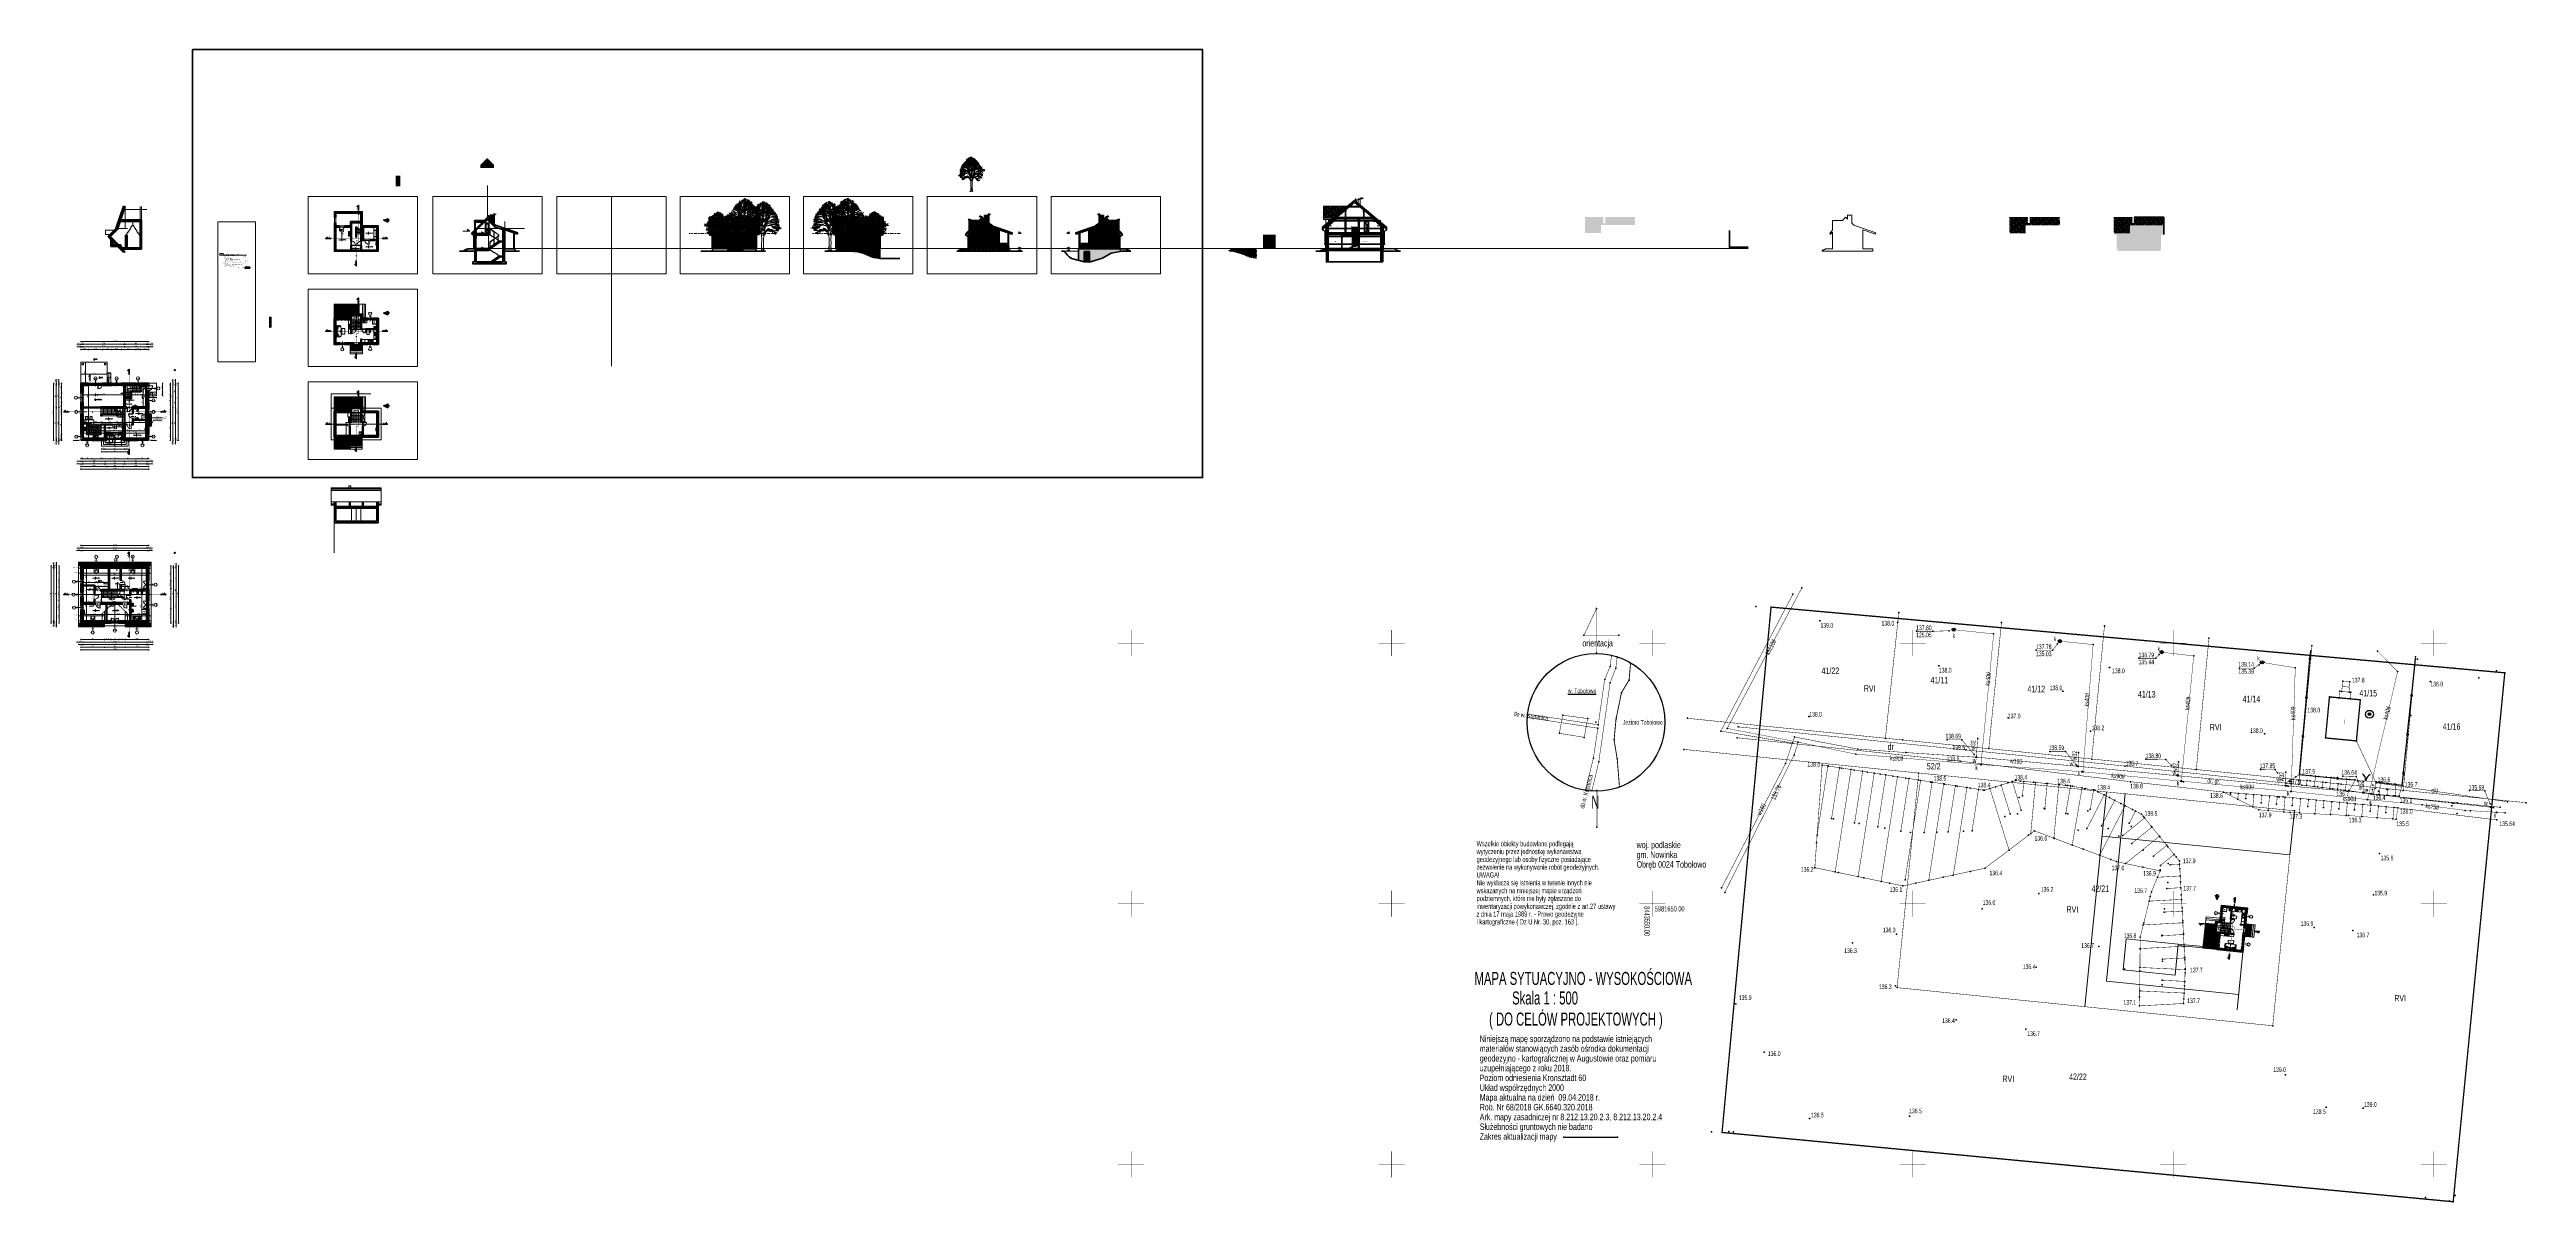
# Model space of a CAD drawing. Header units: millimetres. Extents: x -2481 to 45049, y -11067 to 11055.
import ezdxf

# ---------------------------------------------------------------- set-up
doc = ezdxf.new("R2010")
doc.units = ezdxf.units.MM
for name, pattern in [('DASHDOT', [25.4, 12.7, -6.35, 0, -6.35]), ('DASHED', [19.05, 12.7, -6.35]), ('DOT', [6.35, 0, -6.35]), ('GAG', [2.5, 1.5, -0.5, 0, -0.5]), ('GUZ', [1.5, 1, -0.5]), ('WRU', [1.5, 1, -0.5]), ('WSQ', [1.75, 1.25, -0.5])]:
    doc.linetypes.add(name, pattern=pattern)
for name, color, linetype, lineweight in [('A-ELEWACJA CIENKA', 11, 'Continuous', 13), ('A-meble', 254, 'Continuous', 5), ('A-murowane', 3, 'Continuous', 35), ('A-osie', 7, 'DASHDOT', 5), ('A-p.widokowa', 6, 'Continuous', 15), ('A-p.widokowa-RefEdit0', 6, 'Continuous', 15), ('A-pod', 6, 'DASHED', 15), ('A-RYS ELEWACJI', 30, 'Continuous', 35), ('A-schody', 2, 'Continuous', 5), ('A-schody nad', 2, 'DASHED', 5), ('A-stolarka', 1, 'Continuous', 5), ('A-w.ocieplenie', 4, 'BATTING', 5), ('A-wykończenie', 4, 'Continuous', 5), ('A17_OPIS_WARSTW', 22, 'Continuous', 9), ('B-CIENIE', 251, 'Continuous', 0), ('B-DACHÓWKA', 250, 'Continuous', 0), ('B-DREWNO', 36, 'Continuous', 0), ('B-KOTY', 23, 'Continuous', 9), ('B-linia przekrojowa', 255, 'DOT', 30), ('B-materiały', 9, 'Continuous', 0), ('B-opis', 7, 'Continuous', 0), ('B-STOLARKA OKIENNA', 32, 'Continuous', 0), ('B-SZKŁO', 153, 'Continuous', 0), ('C-DACH', 41, 'Continuous', 9), ('C-DACH CIENKA', 191, 'Continuous', 0)]:
    doc.layers.add(name, color=color, linetype=linetype, lineweight=lineweight)
doc.layers.add('B-BIAŁY ELEM', color=7, linetype='Continuous', lineweight=0, true_color=0xf0f0f0)
doc.layers.add('new drewno jasne', color=7, linetype='Continuous', lineweight=0, true_color=0xc0802e)
doc.layers.add('bowe drewno', color=7, linetype='Continuous', true_color=0x51432a)
for name, color, linetype in [('budynek', 7, 'Continuous'), ('droga', 7, 'WRU'), ('DZIALKI', 96, 'Continuous'), ('kanalizacja', 36, 'Continuous'), ('nr_dzialki', 96, 'Continuous'), ('ogrodzenie', 7, 'Continuous'), ('opis_mapy', 7, 'Continuous'), ('opisy', 7, 'Continuous'), ('pikiety_m_zas', 7, 'Continuous'), ('prad', 1, 'Continuous'), ('ramka', 7, 'Continuous'), ('schodki', 7, 'Continuous'), ('siatka', 1, 'Continuous'), ('skarpa', 7, 'WSQ'), ('studnie', 7, 'Continuous'), ('uzytki', 96, 'GUZ'), ('woda', 5, 'Continuous'), ('wys_pomiar', 7, 'Continuous'), ('zakres', 1, 'GAG')]:
    doc.layers.add(name, color=color, linetype=linetype)
doc.layers.add('oznaczenia niedr', color=7, linetype='Continuous', lineweight=0, plot=False)
doc.styles.add('APLUS', font='arial.ttf', dxfattribs={"width": 0.6})
doc.styles.get("Standard").update_dxf_attribs({"font": 'arial.ttf'})
doc.linetypes.add('BATTING', pattern='A,0.00254,-2.54,[134,ltypeshp.shx,S=2.54,R=0,X=-2.54,Y=0],-5.08,[134,ltypeshp.shx,S=2.54,R=180,X=2.54,Y=0],-2.54', length=10.16254)
doc.dimstyles.new('PM-100', dxfattribs={"dimscale": 2.8, "dimtxt": 8, "dimasz": 0.5, "dimexe": 0, "dimexo": 0, "dimgap": 2, "dimtad": 1, "dimdec": 1, "dimrnd": 0.1, "dimzin": 13, "dimdsep": 46, "dimtxsty": 'Standard', "dimblk": 'Q', "dimcen": 0, "dimse1": 1, "dimse2": 1, "dimclrd": 256, "dimclre": 251, "dimclrt": 41, "dimadec": 1, "dimazin": 0, "dimtfac": 1, "dimtdec": 1, "dimtix": 1, "dimtmove": 1, "dimatfit": 0, "dimldrblk": 'NONE', "dimfxl": 1, "dimtolj": 1, "dimtzin": 13, "dimlwd": -1, "dimlwe": 0, "dimarcsym": 0})
pattern_1 = [(45, (-4936.1774, 600.305), (-3.535534, 3.535534), []), (45, (-4932.6524, 600.305), (-3.535534, 3.535534), [5, -2.5])]
pattern_2 = [(180, (583.049, -2069.04), (-3e-15, -15.875), [])]
pattern_3 = [(45, (15737.0387, 10084.7386), (-1.7960512, 1.7960512), [])]
pattern_4 = [(225, (15737.0387, 10084.7386), (3.535534, -3.535534), []), (225, (15733.5137, 10084.7386), (3.535534, -3.535534), [5, -2.5])]
pattern_5 = [(66, (4287.6104, -1195.448), (-5.8010137, 2.5827777), [])]
pattern_6 = [(3.012787, (7056.3267, -10.058), (610.6574162, 35.9210244), [6.83443, -676.60967]), (319.96974, (7063.1517, -9.6987), (-466.97332017, 395.1312671), [11.7281, -1161.08098]), (267.510447, (7072.132, -17.242), (35.9210242, 754.3415142), [8.26963, -818.69446]), (42.27369, (7095.1214, -22.271), (-754.34151424, -682.4994651), [10.6801, -1057.32875]), (67.833654, (7103.024, -15.0868), (-251.4471714, -610.65741624), [10.47267, -1036.79615]), (132.27369, (7106.9754, -5.3882), (682.4994651, -754.34151424), [10.6801, -1057.32875]), (172.69424, (7099.7912, 2.5145), (826.18356314, -107.7630734), [14.12387, -1398.2623]), (207.255328, (7085.782, 4.3105), (-1041.7097101, -538.81536718), [13.3344, -1320.10513]), (256.429566, (7073.928, -1.796), (-179.60512236, -754.3415142), [10.71626, -1060.91091]), (310.23636, (7071.4136, -12.213), (-359.2102448, 431.0522939), [12.23427, -599.47874]), (357.397438, (7079.3162, -21.5526), (826.18356314, -35.92102446), [15.82156, -1566.33545]), (273.814075, (7059.919, 13.65), (35.9210245, -466.9733183), [5.4001, -534.61132]), (306.469234, (7060.278, 8.2618), (-395.1312694, 538.8153672), [10.27364, -1017.09278]), (0, (7066.385, 7e-15), (35.92102, 35.92102), [7.1842, -64.65786]), (338.19859, (7064.5886, -6.825), (-251.4471714, 107.7630735), [3.86883, -383.01245]), (66.80141, (7068.181, -8.262), (-71.842049, -143.684098), [5.4713, -268.09506]), (165.96376, (7070.336, -3.233), (-179.6051224, 35.9210245), [8.8864, -287.32596]), (296.56505, (7061.715, -1.078), (-35.921024, 107.763073), [6.42574, -154.21796]), (151.38954, (7089.015, -29.096), (-466.9733183, 251.4471714), [9.00176, -891.17653]), (205.346176, (7081.1122, -24.7855), (538.8153673, 251.4471714), [7.55198, -747.64431]), (68.19859, (7054.531, -8.262), (-107.7630735, -251.4471714), [7.7376, -379.14367]), (118.61046, (7057.4044, -1.0776), (251.4471714, -466.9733183), [9.00176, -891.17653]), (114.443955, (7111.286, -6.825), (107.7630735, -251.4471714), [8.6807, -425.35469]), (69.77514, (7107.6938, 1.0776), (-215.5261466, -574.7363919), [7.27344, -720.07187]), (201.80141, (7090.0925, 28.0184), (-251.4471714, -107.7630735), [7.7376, -379.14367]), (152.354025, (7082.9083, 25.1447), (610.6574163, -323.2892203), [8.51565, -843.04752]), (204.443955, (7107.694, 10.417), (251.4471714, 107.7630735), [4.34035, -429.69504]), (236.30993, (7092.248, 25.863), (-107.763073, -179.605122), [2.5903, -256.4399]), (300.96376, (7090.811, 23.708), (-71.842049, 143.684098), [10.47267, -198.9811]), (321.009006, (7096.199, 14.7276), (-395.13126934, 323.28922034), [9.70534, -960.8273]), (78.69007, (7073.569, 4e-15), (-35.921024, -107.763073), [7.32648, -175.83553]), (128.157227, (7075.0057, 7.1842), (-538.8153673, 682.49946517), [12.79114, -1266.32018]), (195.945396, (7067.103, 17.242), (395.1312693, 107.7630734), [5.23016, -517.78785]), (225, (7062.074, 15.805), (-7e-15, -71.84205), [3.048, -47.752]), (255.256437, (7095.84, 12.9316), (107.7630735, 395.1312693), [7.05734, -698.67882]), (183.012788, (7094.044, 6.1066), (-610.6574162, -35.9210244), [13.66886, -669.77524]), (135, (7080.394, 5.39), (-71.84205, 7e-15), [13.208, -37.592]), (100.304846, (7071.0544, 14.7276), (-107.7630738, 610.6574162), [8.0322, -795.18633]), (29.0546, (7069.6175, 22.63), (179.6051224, 107.7630735), [7.39658, -362.433]), (342.645975, (7076.0833, 26.2223), (1041.70971, -323.28922043), [12.0429, -1192.2493]), (310.426079, (7087.578, 22.6302), (431.0522938, -502.8943428), [12.7406, -1261.31693])]
pattern_7 = [(180, (7118.111, 0), (-3e-15, -15.875), [])]
pattern_8 = [(0, (4740.402, -1195.448), (0, 6.985), [5.08, -1.905]), (90, (4740.402, -1195.448), (-6.985, 4e-16), [5.08, -1.905])]
pattern_9 = [(180, (0, -500), (-3e-15, -15.875), [])]
pattern_10 = [(180, (277.709, -500), (-3e-15, -15.875), [])]

# ---------------------------------------------------------------- blocks, each defined once
blk = doc.blocks.new('A$C7FE075C5')
at = {"layer": 'A-stolarka'}
for p, q in [((-5, 0), (-85, 0)), ((-85, -4), (-5, -4)), ((-85, -8), (-5, -8))]:
    blk.add_line(p, q, dxfattribs=at)
for points in [[(-90, 0), (-85, 0), (-85, -8), (-90, -8), (-90, 0)], [(-5, 0), (0, 0), (0, -8), (-5, -8), (-5, 0)]]:
    blk.add_lwpolyline(points, dxfattribs=at)
blk = doc.blocks.new('A$C4D3D61A9')
at = {"layer": 'A-stolarka'}
for points in [[(0, -5), (5, -5), (5, 5), (0, 5)], [(5, 5), (8, 5), (8, 85), (5, 85)], [(85, -5), (90, -5), (90, 5), (85, 5)]]:
    blk.add_lwpolyline(points, close=True, dxfattribs=at)
blk.add_arc((2, 2), 83, 1.9196, 85.8911, dxfattribs=at)
blk = doc.blocks.new('A$C59F40237')
at = {"layer": 'A-p.widokowa-RefEdit0'}
for p, q in [((8, 26), (8, 3)), ((19, 26), (19, 0)), ((26, -2), (26, 26)), ((36, 26), (36, 1)), ((50, 1), (50, 26)), ((57, -1), (57, 26)), ((70, 0), (70, 26))]:
    blk.add_line(p, q, dxfattribs=at)
blk.add_open_spline([(0, 0), (3, 1), (12, 5), (26, -5), (40, 4), (50, 1), (53, 0), (57, -1), (63, -3), (68, -1), (71, 0)], degree=3, knots=[0, 0, 0, 0, 9.666865, 26.644915, 43.34195, 54.677882, 54.677882, 54.677882, 65.547939, 72.653896, 72.653896, 72.653896, 72.653896], dxfattribs=at)
blk = doc.blocks.new('A$C78BC5D11')
at = {"layer": 'A-p.widokowa'}
for p, q in [((0, 27), (0, 0)), ((9, 25), (9, 2)), ((18, 24), (18, 0)), ((26, -2), (26, 26)), ((35, 27), (35, 0)), ((49, 1), (49, 23)), ((56, -2), (56, 24))]:
    blk.add_line(p, q, dxfattribs=at)
blk.add_open_spline([(0, 0), (3, 1), (11, 4), (25, -6), (39, 3), (49, 1), (52, 0), (56, -2), (62, -4), (68, -1), (70, 0), (70, 0), (70, 0), (70, 0), (70, 0), (70, 0), (71, 0)], degree=3, knots=[73.574951, 73.574951, 73.574951, 73.574951, 82.320761, 99.298811, 115.995846, 127.331778, 127.331778, 127.331778, 138.201835, 145.307792, 145.307792, 145.307792, 145.332598, 145.332598, 145.332598, 146.160665, 146.160665, 146.160665, 146.160665], dxfattribs=at)
blk = doc.blocks.new('A$C3E720E91')
at = {"layer": 'A-p.widokowa'}
for p, q in [((15, -18), (15, 3)), ((23, 4), (23, -18)), ((32, 1), (32, -18)), ((41, 0), (41, -18)), ((49, -18), (49, 3)), ((59, 3), (59, -18)), ((66, 1), (66, -18)), ((5, -18), (5, 0))]:
    blk.add_line(p, q, dxfattribs=at)
blk = doc.blocks.new('A$C23497A29')
at = {"layer": 'A-p.widokowa'}
for p, q in [((50, 0), (0, 0)), ((0, -71), (0, 0)), ((0, -71), (504, -71)), ((5, -71), (5, -53)), ((8, 0), (8, -23)), ((15, -71), (15, -49)), ((19, 0), (19, -25)), ((23, -49), (23, -71)), ((26, -27), (26, 0)), ((32, -52), (32, -71)), ((36, 0), (36, -25)), ((41, -52), (41, -71)), ((49, -71), (49, -50)), ((50, -25), (50, 0)), ((57, -27), (57, 0)), ((59, -50), (59, -71)), ((66, -52), (66, -71)), ((70, -26), (70, 0)), ((81, -51), (81, -71)), ((502, 0), (502, -23)), ((504, 0), (504, -71))]:
    blk.add_line(p, q, dxfattribs=at)
for points, knots in [([(0, -26), (3, -24), (12, -21), (26, -31), (40, -22), (50, -25), (53, -26), (57, -27), (63, -29), (68, -27), (71, -26)], [0, 0, 0, 0, 9.666865, 26.644915, 43.34195, 54.677882, 54.677882, 54.677882, 65.547939, 72.653896, 72.653896, 72.653896, 72.653896]), ([(0, -52), (2, -53), (6, -53), (9, -52), (11, -51), (11, -51), (11, -51), (11, -51), (12, -50), (12, -50), (12, -50)], [133.300499, 133.300499, 133.300499, 133.300499, 138.201835, 145.307792, 145.307792, 145.307792, 145.332598, 145.332598, 145.332598, 146.160665, 146.160665, 146.160665, 146.160665]), ([(11, -51), (14, -49), (22, -46), (36, -56), (51, -47), (60, -50), (64, -51), (67, -52), (73, -54), (79, -52), (81, -51), (81, -51), (81, -51), (81, -51), (81, -51), (82, -51), (82, -51)], [73.574951, 73.574951, 73.574951, 73.574951, 82.320761, 99.298811, 115.995846, 127.331778, 127.331778, 127.331778, 138.201835, 145.307792, 145.307792, 145.307792, 145.332598, 145.332598, 145.332598, 146.160665, 146.160665, 146.160665, 146.160665]), ([(494, -26), (497, -24), (500, -23), (504, -23), (504, -23)], [0, 0, 0, 0, 9.666865, 10.690457, 10.690457, 10.690457, 10.690457])]:
    blk.add_open_spline(points, degree=3, knots=knots, dxfattribs=at)
for p in [(71, -26), (141, -26), (212, -26), (282, -26), (353, -26), (424, -26)]:
    blk.add_blockref('A$C59F40237', p, dxfattribs=at)
at = {"layer": 'A-schody'}
for name, p in [('A$C78BC5D11', (11, -51)), ('A$C3E720E91', (70, -52)), ('A$C78BC5D11', (82, -51)), ('A$C3E720E91', (141, -52)), ('A$C78BC5D11', (152, -51)), ('A$C3E720E91', (212, -52)), ('A$C78BC5D11', (223, -51)), ('A$C3E720E91', (283, -52)), ('A$C78BC5D11', (293, -51)), ('A$C3E720E91', (352, -52)), ('A$C78BC5D11', (364, -51)), ('A$C3E720E91', (423, -52)), ('A$C78BC5D11', (434, -51))]:
    blk.add_blockref(name, p, dxfattribs=at)
blk = doc.blocks.new('A$C77EB5EB5')
at = {"layer": 'A-stolarka'}
for p, q in [((-5, 0), (-175, 0)), ((-175, -4), (-92.5, -4)), ((-175, -8), (-92.5, -8)), ((-87.5, -4), (-5, -4)), ((-87.5, -8), (-5, -8))]:
    blk.add_line(p, q, dxfattribs=at)
for points in [[(-180, 0), (-175, 0), (-175, -8), (-180, -8), (-180, 0)], [(-92.5, 0), (-87.5, 0), (-87.5, -8), (-92.5, -8), (-92.5, 0)], [(-5, 0), (0, 0), (0, -8), (-5, -8), (-5, 0)]]:
    blk.add_lwpolyline(points, dxfattribs=at)
blk = doc.blocks.new('A$C386A056A')
at = {"layer": 'A-stolarka'}
for p, q in [((-25, 0), (-25, -90)), ((-17, 0), (-17, -90)), ((-25, -5), (-17, -5)), ((-25, -85), (-17, -85)), ((-21, -5), (-21, -85))]:
    blk.add_line(p, q, dxfattribs=at)
blk = doc.blocks.new('A$C6DA452C0')
at = {"layer": 'A-stolarka'}
for p, q in [((175, 8), (5, 8)), ((175, 4), (5, 4)), ((5, 0), (175, 0))]:
    blk.add_line(p, q, dxfattribs=at)
for points in [[(5, 0), (0, 0), (0, 8), (5, 8), (5, 0)], [(180, 0), (175, 0), (175, 8), (180, 8), (180, 0)]]:
    blk.add_lwpolyline(points, dxfattribs=at)
blk = doc.blocks.new('A$C7B764E71')
at = {"layer": 'A-meble'}
for points in [[(-90, 0), (-90, 90), (0, 90), (0, 0)], [(-85, 5), (-85, 85), (-5, 85), (-5, 5)]]:
    blk.add_lwpolyline(points, close=True, dxfattribs=at)
blk.add_circle((-44, 45), 5, dxfattribs=at)
at = {"layer": 'A-meble', "style": 'APLUS', "width": 0.8, "flags": 9}
blk.add_attdef('ESTCODE', (-90, 90), '', height=0.0213, dxfattribs=at)
blk = doc.blocks.new('Q')
for p, q in [((-4, 0), (4, 0)), ((0, 8), (0, -8))]:
    blk.add_line(p, q)
at = {"const_width": 0.7}
blk.add_lwpolyline([(4, 4), (-4, -4)], dxfattribs=at)
blk = doc.blocks.new('*D30')
at = {"layer": 'A17_OPIS_WARSTW', "transparency": 16777216}
blk.add_line((-994, 4500), (-994, 4608), dxfattribs=at)
at = {"layer": 'Defpoints', "color": 0, "transparency": 16777216}
for p in [(-1101, 4609), (-1101, 4499), (-994, 4609)]:
    blk.add_point(p, dxfattribs=at)
at = {"layer": 'A17_OPIS_WARSTW', "transparency": 16777216, "xscale": 1.4, "yscale": 1.4, "zscale": 1.4}
for p, rotation in [((-994, 4609), 90), ((-994, 4499), 270)]:
    blk.add_blockref('Q', p, dxfattribs=dict(at, rotation=rotation))
at = {"layer": 'A17_OPIS_WARSTW', "color": 41, "transparency": 16777216, "insert": (-1011, 4554), "char_height": 22.4, "attachment_point": 5, "rotation": 90}
blk.add_mtext('\\A1;110', dxfattribs=at)
blk = doc.blocks.new('_None')
blk = doc.blocks.new('*D31')
at = {"layer": 'A17_OPIS_WARSTW', "transparency": 16777216}
blk.add_line((-1831, 4432), (-1054, 4432), dxfattribs=at)
at = {"layer": 'Defpoints', "color": 0, "transparency": 16777216}
for p in [(-1833, 4379), (-1053, 4432), (-1053, 4379)]:
    blk.add_point(p, dxfattribs=at)
at = {"layer": 'A17_OPIS_WARSTW', "transparency": 16777216, "xscale": 1.4, "yscale": 1.4, "zscale": 1.4, "rotation": 180}
blk.add_blockref('Q', (-1833, 4432), dxfattribs=at)
at = {"layer": 'A17_OPIS_WARSTW', "transparency": 16777216, "xscale": 1.4, "yscale": 1.4, "zscale": 1.4}
blk.add_blockref('Q', (-1053, 4432), dxfattribs=at)
at = {"layer": 'A17_OPIS_WARSTW', "color": 41, "transparency": 16777216, "insert": (-1443, 4449), "char_height": 22.4, "attachment_point": 5}
blk.add_mtext('\\A1;780', dxfattribs=at)
blk = doc.blocks.new('A$C228138E2')
at = {"layer": 'A-meble'}
for p, q in [((-2, -3), (2, -3)), ((0, -5), (0, -1))]:
    blk.add_line(p, q, dxfattribs=at)
at = {"layer": 'A-meble', "linetype": 'Continuous'}
for points in [[(-1, -31, 0.117634), (8, -29, 0.104469), (15, -23, 0.090016), (21, -15, 0.08192), (23, -4, 0.08192), (21, 7, 0.090016), (17, 16, 0.104469), (9, 23, 0.117634), (1, 25, 0.117634), (-8, 23, 0.104469), (-16, 17, 0.090016), (-21, 9, 0.08192), (-23, -2, 0.08192), (-22, -13, 0.090016), (-17, -22, 0.104469), (-9, -29, 0.117634)], [(0, -29, 0.118622), (7, -27, 0.104678), (14, -22, 0.089562), (19, -13, 0.081185), (21, -3, 0.081185), (19, 7, 0.089562), (15, 15, 0.104678), (8, 21, 0.118622), (0, 23, 0.118622), (-8, 21, 0.104678), (-15, 15, 0.089562), (-19, 7, 0.081185), (-21, -3, 0.081185), (-20, -13, 0.089562), (-15, -21, 0.104678), (-8, -27, 0.118622)], [(0, -20, 0.118283), (5, -19, 0.104607), (10, -15, 0.089718), (13, -10, 0.081436), (14, -3, 0.081436), (13, 3, 0.089718), (10, 9, 0.104607), (5, 13, 0.118283), (0, 14, 0.118283), (-5, 13, 0.104607), (-10, 9, 0.089718), (-13, 4, 0.081436), (-14, -3, 0.081436), (-13, -10, 0.089718), (-10, -15, 0.104607), (-5, -19, 0.118283)]]:
    blk.add_lwpolyline(points, format="xyb", close=True, dxfattribs=at)
at = {"layer": 'A-meble'}
for radius in [3.43, 2.29]:
    blk.add_circle((0, -3), radius, dxfattribs=at)
blk = doc.blocks.new('A$C1DD639F3')
at = {"layer": 'B-opis'}
blk.add_line((40, -40), (40, 11), dxfattribs=at)
at = {"layer": 'B-opis', "insert": (24, -25), "char_height": 12, "attachment_point": 1, "rotation": 90}
blk.add_mtext_dynamic_manual_height_columns('Dw\\P\\pi-20.199;90x203', width=13.14, gutter_width=12.5, heights=[0], dxfattribs=at)
blk = doc.blocks.new('*D32')
at = {"layer": 'A17_OPIS_WARSTW', "transparency": 16777216}
blk.add_line((-1831, 3901), (-1498, 3901), dxfattribs=at)
at = {"layer": 'Defpoints', "color": 0, "transparency": 16777216}
for p in [(-1833, 3918), (-1497, 4039), (-1497, 3901)]:
    blk.add_point(p, dxfattribs=at)
at = {"layer": 'A17_OPIS_WARSTW', "transparency": 16777216, "xscale": 1.4, "yscale": 1.4, "zscale": 1.4, "rotation": 180}
blk.add_blockref('Q', (-1833, 3901), dxfattribs=at)
at = {"layer": 'A17_OPIS_WARSTW', "transparency": 16777216, "xscale": 1.4, "yscale": 1.4, "zscale": 1.4}
blk.add_blockref('Q', (-1497, 3901), dxfattribs=at)
at = {"layer": 'A17_OPIS_WARSTW', "color": 41, "transparency": 16777216, "insert": (-1592, 3918), "char_height": 22.4, "attachment_point": 5}
blk.add_mtext('\\A1;336', dxfattribs=at)
blk = doc.blocks.new('*D33')
at = {"layer": 'A17_OPIS_WARSTW', "transparency": 16777216}
blk.add_line((-1026, 4432), (-919, 4432), dxfattribs=at)
at = {"layer": 'Defpoints', "color": 0, "transparency": 16777216}
for p in [(-1028, 4414), (-918, 4432), (-918, 4414)]:
    blk.add_point(p, dxfattribs=at)
at = {"layer": 'A17_OPIS_WARSTW', "transparency": 16777216, "xscale": 1.4, "yscale": 1.4, "zscale": 1.4, "rotation": 180}
blk.add_blockref('Q', (-1028, 4432), dxfattribs=at)
at = {"layer": 'A17_OPIS_WARSTW', "transparency": 16777216, "xscale": 1.4, "yscale": 1.4, "zscale": 1.4}
blk.add_blockref('Q', (-918, 4432), dxfattribs=at)
at = {"layer": 'A17_OPIS_WARSTW', "color": 41, "transparency": 16777216, "insert": (-973, 4449), "char_height": 22.4, "attachment_point": 5}
blk.add_mtext('\\A1;110', dxfattribs=at)
blk = doc.blocks.new('A$C2DDC75EF')
at = {"layer": 'B-opis'}
blk.add_line((35, -5), (35, 46), dxfattribs=at)
at = {"layer": 'B-opis', "insert": (14, 10), "char_height": 15, "attachment_point": 1, "rotation": 90}
blk.add_mtext_dynamic_manual_height_columns('D1\\P\\pi-26.902;80x203', width=13.14, gutter_width=12.5, heights=[0], dxfattribs=at)
blk = doc.blocks.new('A$C142B1280')
at = {"layer": 'A-stolarka'}
for p, q in [((-8, 150), (-8, 0)), ((-8, 145), (0, 145)), ((-8, 5), (0, 5)), ((-4, 145), (-4, 5)), ((0, 150), (0, 0))]:
    blk.add_line(p, q, dxfattribs=at)
blk = doc.blocks.new('A$C206D636A')
at = {"layer": 'A-murowane'}
h = blk.add_hatch(color=256, dxfattribs=at)
h.dxf.hatch_style = 1
h.paths.add_polyline_path([(-180, -416, 1), (-200, -416, 0.178765), (-198, -423), (-182, -423, 0.178765)])
h.paths.add_polyline_path([(-182, -423), (-198, -423, 0.460566)])
for p, q in [((-265, -397), (-265, -435)), ((-265, -397), (-172, -397)), ((-172, -397), (-172, -435))]:
    blk.add_line(p, q, dxfattribs=at)
blk.add_circle((-190, -416), 10, dxfattribs=at)
at = {"layer": 'A-p.widokowa'}
for p, q in [((-265, -416), (-208, -416)), ((-260, -411), (-251, -402)), ((-260, -430), (-251, -421)), ((-246, -397), (-246, -435)), ((-241, -411), (-232, -402)), ((-241, -430), (-232, -421)), ((-227, -397), (-227, -435)), ((-222, -411), (-213, -402)), ((-222, -430), (-213, -421)), ((-208, -397), (-208, -435))]:
    blk.add_line(p, q, dxfattribs=at)
for centre in [(-255, -407), (-255, -426), (-236, -407), (-236, -426), (-217, -407), (-217, -426)]:
    blk.add_circle(centre, 7, dxfattribs=at)
blk = doc.blocks.new('*D75')
at = {"layer": 'A17_OPIS_WARSTW', "transparency": 16777216}
blk.add_line((-1666, 3204), (-1309, 3204), dxfattribs=at)
at = {"layer": 'Defpoints', "color": 0, "transparency": 16777216}
for p in [(-1668, 3586), (-1308, 3691), (-1308, 3204)]:
    blk.add_point(p, dxfattribs=at)
at = {"layer": 'A17_OPIS_WARSTW', "transparency": 16777216, "xscale": 1.4, "yscale": 1.4, "zscale": 1.4, "rotation": 180}
blk.add_blockref('Q', (-1668, 3204), dxfattribs=at)
at = {"layer": 'A17_OPIS_WARSTW', "transparency": 16777216, "xscale": 1.4, "yscale": 1.4, "zscale": 1.4}
blk.add_blockref('Q', (-1308, 3204), dxfattribs=at)
at = {"layer": 'A17_OPIS_WARSTW', "color": 41, "transparency": 16777216, "insert": (-1488, 3221), "char_height": 22.4, "attachment_point": 5}
blk.add_mtext('\\A1;360', dxfattribs=at)
blk = doc.blocks.new('*D76')
at = {"layer": 'A17_OPIS_WARSTW', "transparency": 16777216}
for p, q in [((-624, 3104), (-626, 3104)), ((-623, 3104), (-598, 3104)), ((-596, 3104), (-595, 3104))]:
    blk.add_line(p, q, dxfattribs=at)
at = {"layer": 'Defpoints', "color": 0, "transparency": 16777216}
for p in [(-623, 3697), (-598, 3697), (-598, 3104)]:
    blk.add_point(p, dxfattribs=at)
at = {"layer": 'A17_OPIS_WARSTW', "transparency": 16777216, "xscale": 1.4, "yscale": 1.4, "zscale": 1.4}
blk.add_blockref('Q', (-623, 3104), dxfattribs=at)
at = {"layer": 'A17_OPIS_WARSTW', "transparency": 16777216, "xscale": 1.4, "yscale": 1.4, "zscale": 1.4, "rotation": 180}
blk.add_blockref('Q', (-598, 3104), dxfattribs=at)
at = {"layer": 'A17_OPIS_WARSTW', "color": 41, "transparency": 16777216, "insert": (-610, 3121), "char_height": 22.4, "attachment_point": 5}
blk.add_mtext('\\A1;25', dxfattribs=at)
blk = doc.blocks.new('*D34')
at = {"layer": 'A17_OPIS_WARSTW', "transparency": 16777216}
blk.add_line((-576, 4376), (-429, 4376), dxfattribs=at)
at = {"layer": 'Defpoints', "color": 0, "transparency": 16777216}
for p in [(-578, 4425), (-428, 4425), (-428, 4376)]:
    blk.add_point(p, dxfattribs=at)
at = {"layer": 'A17_OPIS_WARSTW', "transparency": 16777216, "xscale": 1.4, "yscale": 1.4, "zscale": 1.4, "rotation": 180}
blk.add_blockref('Q', (-578, 4376), dxfattribs=at)
at = {"layer": 'A17_OPIS_WARSTW', "transparency": 16777216, "xscale": 1.4, "yscale": 1.4, "zscale": 1.4}
blk.add_blockref('Q', (-428, 4376), dxfattribs=at)
at = {"layer": 'A17_OPIS_WARSTW', "color": 41, "transparency": 16777216, "insert": (-503, 4393), "char_height": 22.4, "attachment_point": 5}
blk.add_mtext('\\A1;150', dxfattribs=at)
blk = doc.blocks.new('*D35')
at = {"layer": 'A17_OPIS_WARSTW', "transparency": 16777216}
for p, q in [((-1068, 4455), (-1112, 4455)), ((-1040, 4432), (-1068, 4455)), ((-1054, 4432), (-1056, 4432)), ((-1053, 4432), (-1028, 4432)), ((-1053, 4432), (-1028, 4432)), ((-1026, 4432), (-1025, 4432))]:
    blk.add_line(p, q, dxfattribs=at)
at = {"layer": 'Defpoints', "color": 0, "transparency": 16777216}
for p in [(-1053, 4379), (-1028, 4432), (-1028, 4432)]:
    blk.add_point(p, dxfattribs=at)
at = {"layer": 'A17_OPIS_WARSTW', "transparency": 16777216, "xscale": 1.4, "yscale": 1.4, "zscale": 1.4}
blk.add_blockref('Q', (-1053, 4432), dxfattribs=at)
at = {"layer": 'A17_OPIS_WARSTW', "transparency": 16777216, "xscale": 1.4, "yscale": 1.4, "zscale": 1.4, "rotation": 180}
blk.add_blockref('Q', (-1028, 4432), dxfattribs=at)
at = {"layer": 'A17_OPIS_WARSTW', "color": 41, "transparency": 16777216, "insert": (-1090, 4472), "char_height": 22.4, "attachment_point": 5}
blk.add_mtext('\\A1;25', dxfattribs=at)
blk = doc.blocks.new('*D77')
at = {"layer": 'A17_OPIS_WARSTW', "transparency": 16777216}
for p, q in [((-1054, 3736), (-1056, 3736)), ((-1053, 3736), (-1028, 3736)), ((-1026, 3736), (-1025, 3736))]:
    blk.add_line(p, q, dxfattribs=at)
at = {"layer": 'Defpoints', "color": 0, "transparency": 16777216}
for p in [(-1053, 3736), (-1028, 3736), (-1028, 3736)]:
    blk.add_point(p, dxfattribs=at)
at = {"layer": 'A17_OPIS_WARSTW', "transparency": 16777216, "xscale": 1.4, "yscale": 1.4, "zscale": 1.4}
blk.add_blockref('Q', (-1053, 3736), dxfattribs=at)
at = {"layer": 'A17_OPIS_WARSTW', "transparency": 16777216, "xscale": 1.4, "yscale": 1.4, "zscale": 1.4, "rotation": 180}
blk.add_blockref('Q', (-1028, 3736), dxfattribs=at)
at = {"layer": 'A17_OPIS_WARSTW', "color": 41, "transparency": 16777216, "insert": (-1040, 3753), "char_height": 22.4, "attachment_point": 5}
blk.add_mtext('\\A1;25', dxfattribs=at)
blk = doc.blocks.new('*D78')
at = {"layer": 'A17_OPIS_WARSTW', "transparency": 16777216}
for p, q in [((-1733, 4200), (-1733, 4202)), ((-1733, 4199), (-1733, 4174)), ((-1733, 4173), (-1733, 4171))]:
    blk.add_line(p, q, dxfattribs=at)
at = {"layer": 'Defpoints', "color": 0, "transparency": 16777216}
for p in [(-1733, 4199), (-1733, 4174), (-1733, 4174)]:
    blk.add_point(p, dxfattribs=at)
at = {"layer": 'A17_OPIS_WARSTW', "transparency": 16777216, "xscale": 1.4, "yscale": 1.4, "zscale": 1.4}
for p, rotation in [((-1733, 4199), 270), ((-1733, 4174), 90)]:
    blk.add_blockref('Q', p, dxfattribs=dict(at, rotation=rotation))
at = {"layer": 'A17_OPIS_WARSTW', "color": 41, "transparency": 16777216, "insert": (-1750, 4186), "char_height": 22.4, "attachment_point": 5, "rotation": 90}
blk.add_mtext('\\A1;25', dxfattribs=at)
blk = doc.blocks.new('*D79')
at = {"layer": 'A17_OPIS_WARSTW', "transparency": 16777216}
blk.add_line((-162, 4500), (-162, 4608), dxfattribs=at)
at = {"layer": 'Defpoints', "color": 0, "transparency": 16777216}
for p in [(-610, 4609), (-610, 4499), (-162, 4609)]:
    blk.add_point(p, dxfattribs=at)
at = {"layer": 'A17_OPIS_WARSTW', "transparency": 16777216, "xscale": 1.4, "yscale": 1.4, "zscale": 1.4}
for p, rotation in [((-162, 4609), 90), ((-162, 4499), 270)]:
    blk.add_blockref('Q', p, dxfattribs=dict(at, rotation=rotation))
at = {"layer": 'A17_OPIS_WARSTW', "color": 41, "transparency": 16777216, "insert": (-179, 4554), "char_height": 22.4, "attachment_point": 5, "rotation": 90}
blk.add_mtext('\\A1;110', dxfattribs=at)
blk = doc.blocks.new('A$C3D9378BC')
at = {"layer": 'A-p.widokowa'}
h = blk.add_hatch(color=256, dxfattribs=at)
h.dxf.hatch_style = 1
h.paths.add_polyline_path([(2, 25), (0, 14), (4, 14)])
blk.add_lwpolyline([(4, 14), (2, 25), (0, 14)], close=True, dxfattribs=at)
blk.add_lwpolyline([(2, 14), (2, 0)], dxfattribs=at)
blk = doc.blocks.new('*D80')
at = {"layer": 'A17_OPIS_WARSTW', "transparency": 16777216}
blk.add_line((-2252, 4465), (-2252, 4653), dxfattribs=at)
at = {"layer": 'Defpoints', "color": 0, "transparency": 16777216}
for p in [(-2252, 4654), (-1878, 4654), (-1845, 4464)]:
    blk.add_point(p, dxfattribs=at)
at = {"layer": 'A17_OPIS_WARSTW', "transparency": 16777216, "xscale": 1.4, "yscale": 1.4, "zscale": 1.4}
for p, rotation in [((-2252, 4654), 90), ((-2252, 4464), 270)]:
    blk.add_blockref('Q', p, dxfattribs=dict(at, rotation=rotation))
at = {"layer": 'A17_OPIS_WARSTW', "color": 41, "transparency": 16777216, "insert": (-2269, 4559), "char_height": 22.4, "attachment_point": 5, "rotation": 90}
blk.add_mtext('\\A1;190', dxfattribs=at)
blk = doc.blocks.new('*D81')
at = {"layer": 'A17_OPIS_WARSTW', "transparency": 16777216}
for p, q in [((-62, 4729), (-62, 4654)), ((-62, 4655), (-62, 4657)), ((-62, 4634), (-62, 4654)), ((-62, 4634), (-62, 4654)), ((-62, 4633), (-62, 4631))]:
    blk.add_line(p, q, dxfattribs=at)
at = {"layer": 'Defpoints', "color": 0, "transparency": 16777216}
for p in [(-598, 4634), (-578, 4654), (-62, 4654)]:
    blk.add_point(p, dxfattribs=at)
at = {"layer": 'A17_OPIS_WARSTW', "transparency": 16777216, "xscale": 1.4, "yscale": 1.4, "zscale": 1.4}
for p, rotation in [((-62, 4654), 270), ((-62, 4634), 90)]:
    blk.add_blockref('Q', p, dxfattribs=dict(at, rotation=rotation))
at = {"layer": 'A17_OPIS_WARSTW', "color": 41, "transparency": 16777216, "insert": (-79, 4707), "char_height": 22.4, "attachment_point": 5, "rotation": 90}
blk.add_mtext('\\A1;20', dxfattribs=at)
blk = doc.blocks.new('*D82')
at = {"layer": 'A17_OPIS_WARSTW', "transparency": 16777216}
for p, q in [((-2352, 3600), (-2352, 3602)), ((-2352, 3574), (-2352, 3599)), ((-2352, 3573), (-2352, 3571))]:
    blk.add_line(p, q, dxfattribs=at)
at = {"layer": 'Defpoints', "color": 0, "transparency": 16777216}
for p in [(-2352, 3599), (-1670, 3574), (-1643, 3599)]:
    blk.add_point(p, dxfattribs=at)
at = {"layer": 'A17_OPIS_WARSTW', "transparency": 16777216, "xscale": 1.4, "yscale": 1.4, "zscale": 1.4}
for p, rotation in [((-2352, 3599), 270), ((-2352, 3574), 90)]:
    blk.add_blockref('Q', p, dxfattribs=dict(at, rotation=rotation))
at = {"layer": 'A17_OPIS_WARSTW', "color": 41, "transparency": 16777216, "insert": (-2369, 3586), "char_height": 22.4, "attachment_point": 5, "rotation": 90}
blk.add_mtext('\\A1;25', dxfattribs=at)
blk = doc.blocks.new('A$C1D237BEF')
at = {"layer": 'A-meble'}
for p, q in [((-4, 38), (54, 38)), ((0, 0), (0, 75)), ((0, 75), (170, 75)), ((170, 0), (0, 0)), ((3, 44), (3, 31)), ((4, 51), (4, 24)), ((6, 44), (6, 31)), ((6, 39), (15, 39)), ((6, 36), (15, 36)), ((8, 46), (8, 39)), ((8, 36), (8, 29)), ((15, 15), (15, 60)), ((15, 39), (15, 36)), ((23, 15), (23, 60)), ((25, 70), (122, 70)), ((122, 5), (25, 5)), ((37, 26), (37, 48)), ((170, 0), (170, 75))]:
    blk.add_line(p, q, dxfattribs=at)
for centre, radius in [((4, 46), 2.76), ((4, 46), 1.99), ((4, 29), 2.76), ((4, 29), 1.99), ((37, 38), 4.11), ((37, 38), 2.57)]:
    blk.add_circle(centre, radius, dxfattribs=at)
for centre, radius, start, end in [((0, 47), 7.5, 350.4581, 92.3604), ((0, 28), 7.5, 267.6396, 9.5419), ((25, 60), 10, 90, 180), ((25, 15), 10, 180, 270), ((33, 60), 10, 90, 180), ((33, 15), 10, 180, 270), ((103, 38), 32.5, 270, 90), ((122, 38), 32.5, 270, 90)]:
    blk.add_arc(centre, radius, start, end, dxfattribs=at)
blk = doc.blocks.new('*D83')
at = {"layer": 'A17_OPIS_WARSTW', "transparency": 16777216}
blk.add_line((-826, 5300), (-739, 5300), dxfattribs=at)
at = {"layer": 'Defpoints', "color": 0, "transparency": 16777216}
for p in [(-738, 5300), (-828, 4621), (-738, 4621)]:
    blk.add_point(p, dxfattribs=at)
at = {"layer": 'A17_OPIS_WARSTW', "transparency": 16777216, "xscale": 1.4, "yscale": 1.4, "zscale": 1.4, "rotation": 180}
blk.add_blockref('Q', (-828, 5300), dxfattribs=at)
at = {"layer": 'A17_OPIS_WARSTW', "transparency": 16777216, "xscale": 1.4, "yscale": 1.4, "zscale": 1.4}
blk.add_blockref('Q', (-738, 5300), dxfattribs=at)
at = {"layer": 'A17_OPIS_WARSTW', "color": 41, "transparency": 16777216, "insert": (-783, 5317), "char_height": 22.4, "attachment_point": 5}
blk.add_mtext('\\A1;90', dxfattribs=at)
blk = doc.blocks.new('*D84')
at = {"layer": 'A17_OPIS_WARSTW', "transparency": 16777216}
blk.add_line((-1101, 5300), (-829, 5300), dxfattribs=at)
at = {"layer": 'Defpoints', "color": 0, "transparency": 16777216}
for p in [(-828, 5300), (-1103, 4621), (-828, 4621)]:
    blk.add_point(p, dxfattribs=at)
at = {"layer": 'A17_OPIS_WARSTW', "transparency": 16777216, "xscale": 1.4, "yscale": 1.4, "zscale": 1.4, "rotation": 180}
blk.add_blockref('Q', (-1103, 5300), dxfattribs=at)
at = {"layer": 'A17_OPIS_WARSTW', "transparency": 16777216, "xscale": 1.4, "yscale": 1.4, "zscale": 1.4}
blk.add_blockref('Q', (-828, 5300), dxfattribs=at)
at = {"layer": 'A17_OPIS_WARSTW', "color": 41, "transparency": 16777216, "insert": (-965, 5317), "char_height": 22.4, "attachment_point": 5}
blk.add_mtext('\\A1;275', dxfattribs=at)
blk = doc.blocks.new('*D85')
at = {"layer": 'A17_OPIS_WARSTW', "transparency": 16777216}
blk.add_line((-1080, 4055), (-1080, 4173), dxfattribs=at)
at = {"layer": 'Defpoints', "color": 0, "transparency": 16777216}
for p in [(-1080, 4174), (-1080, 4174), (-1080, 4054)]:
    blk.add_point(p, dxfattribs=at)
at = {"layer": 'A17_OPIS_WARSTW', "transparency": 16777216, "xscale": 1.4, "yscale": 1.4, "zscale": 1.4}
for p, rotation in [((-1080, 4174), 90), ((-1080, 4054), 270)]:
    blk.add_blockref('Q', p, dxfattribs=dict(at, rotation=rotation))
at = {"layer": 'A17_OPIS_WARSTW', "color": 41, "transparency": 16777216, "insert": (-1097, 4114), "char_height": 22.4, "attachment_point": 5, "rotation": 90}
blk.add_mtext('\\A1;120', dxfattribs=at)
blk = doc.blocks.new('*D86')
at = {"layer": 'A17_OPIS_WARSTW', "transparency": 16777216}
for p, q in [((-1429, 3736), (-1431, 3736)), ((-1428, 3736), (-1416, 3736)), ((-1414, 3736), (-1413, 3736))]:
    blk.add_line(p, q, dxfattribs=at)
at = {"layer": 'Defpoints', "color": 0, "transparency": 16777216}
for p in [(-1428, 3736), (-1416, 3736), (-1416, 3736)]:
    blk.add_point(p, dxfattribs=at)
at = {"layer": 'A17_OPIS_WARSTW', "transparency": 16777216, "xscale": 1.4, "yscale": 1.4, "zscale": 1.4}
blk.add_blockref('Q', (-1428, 3736), dxfattribs=at)
at = {"layer": 'A17_OPIS_WARSTW', "transparency": 16777216, "xscale": 1.4, "yscale": 1.4, "zscale": 1.4, "rotation": 180}
blk.add_blockref('Q', (-1416, 3736), dxfattribs=at)
at = {"layer": 'A17_OPIS_WARSTW', "color": 41, "transparency": 16777216, "insert": (-1422, 3753), "char_height": 22.4, "attachment_point": 5}
blk.add_mtext('\\A1;12', dxfattribs=at)
blk = doc.blocks.new('*D36')
at = {"layer": 'A17_OPIS_WARSTW', "transparency": 16777216}
for p, q in [((-1498, 3901), (-1500, 3901)), ((-1497, 3901), (-1472, 3901)), ((-1470, 3901), (-1469, 3901))]:
    blk.add_line(p, q, dxfattribs=at)
at = {"layer": 'Defpoints', "color": 0, "transparency": 16777216}
for p in [(-1497, 4039), (-1472, 4039), (-1472, 3901)]:
    blk.add_point(p, dxfattribs=at)
at = {"layer": 'A17_OPIS_WARSTW', "transparency": 16777216, "xscale": 1.4, "yscale": 1.4, "zscale": 1.4}
blk.add_blockref('Q', (-1497, 3901), dxfattribs=at)
at = {"layer": 'A17_OPIS_WARSTW', "transparency": 16777216, "xscale": 1.4, "yscale": 1.4, "zscale": 1.4, "rotation": 180}
blk.add_blockref('Q', (-1472, 3901), dxfattribs=at)
at = {"layer": 'A17_OPIS_WARSTW', "color": 41, "transparency": 16777216, "insert": (-1484, 3918), "char_height": 22.4, "attachment_point": 5}
blk.add_mtext('\\A1;25', dxfattribs=at)
blk = doc.blocks.new('*D87')
at = {"layer": 'A17_OPIS_WARSTW', "transparency": 16777216}
blk.add_line((-1770, 765), (-1770, 593), dxfattribs=at)
at = {"layer": 'Defpoints', "color": 0, "transparency": 16777216}
for p in [(-1770, 592), (-1624, 767), (-1624, 592)]:
    blk.add_point(p, dxfattribs=at)
at = {"layer": 'A17_OPIS_WARSTW', "transparency": 16777216, "xscale": 1.4, "yscale": 1.4, "zscale": 1.4}
for p, rotation in [((-1770, 767), 90), ((-1770, 592), 270)]:
    blk.add_blockref('Q', p, dxfattribs=dict(at, rotation=rotation))
at = {"layer": 'A17_OPIS_WARSTW', "color": 41, "transparency": 16777216, "insert": (-1787, 664), "char_height": 22.4, "attachment_point": 5, "rotation": 90}
blk.add_mtext('\\A1;175', dxfattribs=at)
blk = doc.blocks.new('*D37')
at = {"layer": 'A17_OPIS_WARSTW', "transparency": 16777216}
blk.add_line((-874, 3901), (-624, 3901), dxfattribs=at)
at = {"layer": 'Defpoints', "color": 0, "transparency": 16777216}
for p in [(-876, 3901), (-623, 3901), (-623, 3901)]:
    blk.add_point(p, dxfattribs=at)
at = {"layer": 'A17_OPIS_WARSTW', "transparency": 16777216, "xscale": 1.4, "yscale": 1.4, "zscale": 1.4, "rotation": 180}
blk.add_blockref('Q', (-876, 3901), dxfattribs=at)
at = {"layer": 'A17_OPIS_WARSTW', "transparency": 16777216, "xscale": 1.4, "yscale": 1.4, "zscale": 1.4}
blk.add_blockref('Q', (-623, 3901), dxfattribs=at)
at = {"layer": 'A17_OPIS_WARSTW', "color": 41, "transparency": 16777216, "insert": (-749, 3918), "char_height": 22.4, "attachment_point": 5}
blk.add_mtext('\\A1;253', dxfattribs=at)
blk = doc.blocks.new('*D38')
at = {"layer": 'A17_OPIS_WARSTW', "transparency": 16777216}
for p, q in [((-1199, 3901), (-1201, 3901)), ((-1198, 3901), (-1173, 3901)), ((-1171, 3901), (-1170, 3901))]:
    blk.add_line(p, q, dxfattribs=at)
at = {"layer": 'Defpoints', "color": 0, "transparency": 16777216}
for p in [(-1198, 4039), (-1173, 4039), (-1173, 3901)]:
    blk.add_point(p, dxfattribs=at)
at = {"layer": 'A17_OPIS_WARSTW', "transparency": 16777216, "xscale": 1.4, "yscale": 1.4, "zscale": 1.4}
blk.add_blockref('Q', (-1198, 3901), dxfattribs=at)
at = {"layer": 'A17_OPIS_WARSTW', "transparency": 16777216, "xscale": 1.4, "yscale": 1.4, "zscale": 1.4, "rotation": 180}
blk.add_blockref('Q', (-1173, 3901), dxfattribs=at)
at = {"layer": 'A17_OPIS_WARSTW', "color": 41, "transparency": 16777216, "insert": (-1185, 3918), "char_height": 22.4, "attachment_point": 5}
blk.add_mtext('\\A1;25', dxfattribs=at)
blk = doc.blocks.new('*D39')
at = {"layer": 'A17_OPIS_WARSTW', "transparency": 16777216}
blk.add_line((-1171, 3901), (-1054, 3901), dxfattribs=at)
at = {"layer": 'Defpoints', "color": 0, "transparency": 16777216}
for p in [(-1173, 4039), (-1053, 4012), (-1053, 3901)]:
    blk.add_point(p, dxfattribs=at)
at = {"layer": 'A17_OPIS_WARSTW', "transparency": 16777216, "xscale": 1.4, "yscale": 1.4, "zscale": 1.4, "rotation": 180}
blk.add_blockref('Q', (-1173, 3901), dxfattribs=at)
at = {"layer": 'A17_OPIS_WARSTW', "transparency": 16777216, "xscale": 1.4, "yscale": 1.4, "zscale": 1.4}
blk.add_blockref('Q', (-1053, 3901), dxfattribs=at)
at = {"layer": 'A17_OPIS_WARSTW', "color": 41, "transparency": 16777216, "insert": (-1113, 3918), "char_height": 22.4, "attachment_point": 5}
blk.add_mtext('\\A1;120', dxfattribs=at)
blk = doc.blocks.new('*D88')
at = {"layer": 'A17_OPIS_WARSTW', "transparency": 16777216}
blk.add_line((-1411, 3389), (-1044, 3389), dxfattribs=at)
at = {"layer": 'Defpoints', "color": 0, "transparency": 16777216}
for p in [(-1413, 3514), (-1043, 3514), (-1043, 3389)]:
    blk.add_point(p, dxfattribs=at)
at = {"layer": 'A17_OPIS_WARSTW', "transparency": 16777216, "xscale": 1.4, "yscale": 1.4, "zscale": 1.4, "rotation": 180}
blk.add_blockref('Q', (-1413, 3389), dxfattribs=at)
at = {"layer": 'A17_OPIS_WARSTW', "transparency": 16777216, "xscale": 1.4, "yscale": 1.4, "zscale": 1.4}
blk.add_blockref('Q', (-1043, 3389), dxfattribs=at)
at = {"layer": 'A17_OPIS_WARSTW', "color": 41, "transparency": 16777216, "insert": (-1228, 3406), "char_height": 22.4, "attachment_point": 5}
blk.add_mtext('\\A1;370', dxfattribs=at)
blk = doc.blocks.new('*D40')
at = {"layer": 'A17_OPIS_WARSTW', "transparency": 16777216}
blk.add_line((-1470, 3901), (-1199, 3901), dxfattribs=at)
at = {"layer": 'Defpoints', "color": 0, "transparency": 16777216}
for p in [(-1472, 4039), (-1198, 4039), (-1198, 3901)]:
    blk.add_point(p, dxfattribs=at)
at = {"layer": 'A17_OPIS_WARSTW', "transparency": 16777216, "xscale": 1.4, "yscale": 1.4, "zscale": 1.4, "rotation": 180}
blk.add_blockref('Q', (-1472, 3901), dxfattribs=at)
at = {"layer": 'A17_OPIS_WARSTW', "transparency": 16777216, "xscale": 1.4, "yscale": 1.4, "zscale": 1.4}
blk.add_blockref('Q', (-1198, 3901), dxfattribs=at)
at = {"layer": 'A17_OPIS_WARSTW', "color": 41, "transparency": 16777216, "insert": (-1335, 3917), "char_height": 22.4, "attachment_point": 5}
blk.add_mtext('\\A1;274', dxfattribs=at)
blk = doc.blocks.new('*D41')
at = {"layer": 'A17_OPIS_WARSTW', "transparency": 16777216}
blk.add_line((-112, 4188), (-112, 4620), dxfattribs=at)
at = {"layer": 'Defpoints', "color": 0, "transparency": 16777216}
for p in [(-621, 4621), (-112, 4621), (-621, 4186)]:
    blk.add_point(p, dxfattribs=at)
at = {"layer": 'A17_OPIS_WARSTW', "transparency": 16777216, "xscale": 1.4, "yscale": 1.4, "zscale": 1.4}
for p, rotation in [((-112, 4621), 90), ((-112, 4186), 270)]:
    blk.add_blockref('Q', p, dxfattribs=dict(at, rotation=rotation))
at = {"layer": 'A17_OPIS_WARSTW', "color": 41, "transparency": 16777216, "insert": (-129, 4404), "char_height": 22.4, "attachment_point": 5, "rotation": 90}
blk.add_mtext('\\A1;435', dxfattribs=at)
blk = doc.blocks.new('*D89')
at = {"layer": 'A17_OPIS_WARSTW', "transparency": 16777216}
blk.add_line((-162, 4610), (-162, 4653), dxfattribs=at)
at = {"layer": 'Defpoints', "color": 0, "transparency": 16777216}
for p in [(-610, 4609), (-578, 4654), (-162, 4654)]:
    blk.add_point(p, dxfattribs=at)
at = {"layer": 'A17_OPIS_WARSTW', "transparency": 16777216, "xscale": 1.4, "yscale": 1.4, "zscale": 1.4}
for p, rotation in [((-162, 4654), 90), ((-162, 4609), 270)]:
    blk.add_blockref('Q', p, dxfattribs=dict(at, rotation=rotation))
at = {"layer": 'A17_OPIS_WARSTW', "color": 41, "transparency": 16777216, "insert": (-179, 4631), "char_height": 22.4, "attachment_point": 5, "rotation": 90}
blk.add_mtext('\\A1;45', dxfattribs=at)
blk = doc.blocks.new('A$C2D106B1B')
at = {"layer": 'A-meble'}
for p, q in [((-52, 25), (-49, 24)), ((-47, -18), (-47, 18)), ((-41, 24), (-6, 24)), ((0, 18), (0, -18)), ((-52, -25), (-49, -24)), ((-6, -24), (-41, -24))]:
    blk.add_line(p, q, dxfattribs=at)
for centre, radius, start, end in [((3, 0), 60.5, 156.0391, 204.869), ((3, 0), 57, 156.0505, 205.2284), ((-41, 18), 5.89, 90, 180), ((-6, 18), 5.89, 0, 90), ((-41, -18), 5.89, 180, 270), ((-6, -18), 5.89, 270, 0)]:
    blk.add_arc(centre, radius, start, end, dxfattribs=at)
blk = doc.blocks.new('*D90')
at = {"layer": 'A17_OPIS_WARSTW', "transparency": 16777216}
blk.add_line((-62, 3600), (-62, 4173), dxfattribs=at)
at = {"layer": 'Defpoints', "color": 0, "transparency": 16777216}
for p in [(-623, 4174), (-62, 4174), (-788, 3599)]:
    blk.add_point(p, dxfattribs=at)
at = {"layer": 'A17_OPIS_WARSTW', "transparency": 16777216, "xscale": 1.4, "yscale": 1.4, "zscale": 1.4}
for p, rotation in [((-62, 4174), 90), ((-62, 3599), 270)]:
    blk.add_blockref('Q', p, dxfattribs=dict(at, rotation=rotation))
at = {"layer": 'A17_OPIS_WARSTW', "color": 41, "transparency": 16777216, "insert": (-79, 3886), "char_height": 22.4, "attachment_point": 5, "rotation": 90}
blk.add_mtext('\\A1;575', dxfattribs=at)
blk = doc.blocks.new('*D91')
at = {"layer": 'A17_OPIS_WARSTW', "transparency": 16777216}
blk.add_line((-1790, 4655), (-1790, 5053), dxfattribs=at)
at = {"layer": 'Defpoints', "color": 0, "transparency": 16777216}
for p in [(-1878, 5054), (-1790, 5054), (-1878, 4654)]:
    blk.add_point(p, dxfattribs=at)
at = {"layer": 'A17_OPIS_WARSTW', "transparency": 16777216, "xscale": 1.4, "yscale": 1.4, "zscale": 1.4}
for p, rotation in [((-1790, 5054), 90), ((-1790, 4654), 270)]:
    blk.add_blockref('Q', p, dxfattribs=dict(at, rotation=rotation))
at = {"layer": 'A17_OPIS_WARSTW', "color": 41, "transparency": 16777216, "insert": (-1807, 4854), "char_height": 22.4, "attachment_point": 5, "rotation": 90}
blk.add_mtext('\\A1;400', dxfattribs=at)
blk = doc.blocks.new('*D92')
at = {"layer": 'A17_OPIS_WARSTW', "transparency": 16777216}
blk.add_line((-1844, 3154), (-1417, 3154), dxfattribs=at)
at = {"layer": 'Defpoints', "color": 0, "transparency": 16777216}
for p in [(-1845, 3586), (-1415, 3599), (-1415, 3154)]:
    blk.add_point(p, dxfattribs=at)
at = {"layer": 'A17_OPIS_WARSTW', "transparency": 16777216, "xscale": 1.4, "yscale": 1.4, "zscale": 1.4, "rotation": 180}
blk.add_blockref('Q', (-1845, 3154), dxfattribs=at)
at = {"layer": 'A17_OPIS_WARSTW', "transparency": 16777216, "xscale": 1.4, "yscale": 1.4, "zscale": 1.4}
blk.add_blockref('Q', (-1415, 3154), dxfattribs=at)
at = {"layer": 'A17_OPIS_WARSTW', "color": 41, "transparency": 16777216, "insert": (-1630, 3171), "char_height": 22.4, "attachment_point": 5}
blk.add_mtext('\\A1;430', dxfattribs=at)
blk = doc.blocks.new('A$C19D832B9')
at = {"layer": 'A-meble'}
blk.add_lwpolyline([(50, -13, -0.108747), (30, -16), (0, -14), (0, 14), (30, 16, -0.108747), (50, 13, -0.297002), (58, 0, -0.297002)], format="xyb", close=True, dxfattribs=at)
for points in [[(3, -14), (4, -11, 0.092626), (4, -11), (4, 10, 0.110215), (4, 11), (3, 14)], [(33, -11, 0.140223), (48, -8, 0.280577), (53, 0, 0.280577), (48, 8, 0.140223), (33, 11, 0.496783), (20, 0, 0.496783), (33, -11, -0.492052), (22, 0, -0.492052), (33, 11)], [(32, -4), (28, -4, -0.414214), (26, -2), (26, 0), (26, 2, -0.414214), (28, 4), (32, 4)], [(48, -8, 0.255814), (55, 0, 0.255814), (48, 8)]]:
    blk.add_lwpolyline(points, format="xyb", dxfattribs=at)
blk.add_lwpolyline([(6, -11), (6, 11)], dxfattribs=at)
for centre in [(15, 6), (15, -6)]:
    blk.add_circle(centre, 1.28, dxfattribs=at)
blk.add_arc((30, 0), 4.2, 294.6859, 65.3141, dxfattribs=at)
blk = doc.blocks.new('*D93')
at = {"layer": 'A17_OPIS_WARSTW', "transparency": 16777216}
blk.add_line((-1831, 1490), (-624, 1490), dxfattribs=at)
at = {"layer": 'Defpoints', "color": 0, "transparency": 16777216}
for p in [(-623, 1490), (-1833, 1102), (-623, 1102)]:
    blk.add_point(p, dxfattribs=at)
at = {"layer": 'A17_OPIS_WARSTW', "transparency": 16777216, "xscale": 1.4, "yscale": 1.4, "zscale": 1.4, "rotation": 180}
blk.add_blockref('Q', (-1833, 1490), dxfattribs=at)
at = {"layer": 'A17_OPIS_WARSTW', "transparency": 16777216, "xscale": 1.4, "yscale": 1.4, "zscale": 1.4}
blk.add_blockref('Q', (-623, 1490), dxfattribs=at)
at = {"layer": 'A17_OPIS_WARSTW', "color": 41, "transparency": 16777216, "insert": (-1228, 1507), "char_height": 22.4, "attachment_point": 5}
blk.add_mtext('\\A1;1210', dxfattribs=at)
blk = doc.blocks.new('*D94')
at = {"layer": 'A17_OPIS_WARSTW', "transparency": 16777216}
blk.add_line((-1876, 1540), (-579, 1540), dxfattribs=at)
at = {"layer": 'Defpoints', "color": 0, "transparency": 16777216}
for p in [(-578, 1540), (-1878, 1147), (-578, 1147)]:
    blk.add_point(p, dxfattribs=at)
at = {"layer": 'A17_OPIS_WARSTW', "transparency": 16777216, "xscale": 1.4, "yscale": 1.4, "zscale": 1.4, "rotation": 180}
blk.add_blockref('Q', (-1878, 1540), dxfattribs=at)
at = {"layer": 'A17_OPIS_WARSTW', "transparency": 16777216, "xscale": 1.4, "yscale": 1.4, "zscale": 1.4}
blk.add_blockref('Q', (-578, 1540), dxfattribs=at)
at = {"layer": 'A17_OPIS_WARSTW', "color": 41, "transparency": 16777216, "insert": (-1228, 1557), "char_height": 22.4, "attachment_point": 5}
blk.add_mtext('\\A1;1300', dxfattribs=at)
blk = doc.blocks.new('*D95')
at = {"layer": 'A17_OPIS_WARSTW', "transparency": 16777216}
blk.add_line((-62, 4175), (-62, 4368), dxfattribs=at)
at = {"layer": 'Defpoints', "color": 0, "transparency": 16777216}
for p in [(-623, 4369), (-62, 4369), (-623, 4174)]:
    blk.add_point(p, dxfattribs=at)
at = {"layer": 'A17_OPIS_WARSTW', "transparency": 16777216, "xscale": 1.4, "yscale": 1.4, "zscale": 1.4}
for p, rotation in [((-62, 4369), 90), ((-62, 4174), 270)]:
    blk.add_blockref('Q', p, dxfattribs=dict(at, rotation=rotation))
at = {"layer": 'A17_OPIS_WARSTW', "color": 41, "transparency": 16777216, "insert": (-79, 4271), "char_height": 22.4, "attachment_point": 5, "rotation": 90}
blk.add_mtext('\\A1;195', dxfattribs=at)
blk = doc.blocks.new('*D96')
at = {"layer": 'A17_OPIS_WARSTW', "transparency": 16777216}
for p, q in [((-1959, 3154), (-1878, 3154)), ((-1879, 3154), (-1881, 3154)), ((-1878, 3154), (-1845, 3154)), ((-1878, 3154), (-1845, 3154)), ((-1844, 3154), (-1843, 3154))]:
    blk.add_line(p, q, dxfattribs=at)
at = {"layer": 'Defpoints', "color": 0, "transparency": 16777216}
for p in [(-1878, 3554), (-1845, 3586), (-1845, 3154)]:
    blk.add_point(p, dxfattribs=at)
at = {"layer": 'A17_OPIS_WARSTW', "transparency": 16777216, "xscale": 1.4, "yscale": 1.4, "zscale": 1.4}
blk.add_blockref('Q', (-1878, 3154), dxfattribs=at)
at = {"layer": 'A17_OPIS_WARSTW', "transparency": 16777216, "xscale": 1.4, "yscale": 1.4, "zscale": 1.4, "rotation": 180}
blk.add_blockref('Q', (-1845, 3154), dxfattribs=at)
at = {"layer": 'A17_OPIS_WARSTW', "color": 41, "transparency": 16777216, "insert": (-1924, 3171), "char_height": 22.4, "attachment_point": 5}
blk.add_mtext('\\A1;32.5', dxfattribs=at)
blk = doc.blocks.new('*D42')
at = {"layer": 'A17_OPIS_WARSTW', "transparency": 16777216}
blk.add_line((-1301, -264), (-1154, -264), dxfattribs=at)
at = {"layer": 'Defpoints', "color": 0, "transparency": 16777216}
for p in [(-1303, 75), (-1153, 75), (-1153, -264)]:
    blk.add_point(p, dxfattribs=at)
at = {"layer": 'A17_OPIS_WARSTW', "transparency": 16777216, "xscale": 1.4, "yscale": 1.4, "zscale": 1.4, "rotation": 180}
blk.add_blockref('Q', (-1303, -264), dxfattribs=at)
at = {"layer": 'A17_OPIS_WARSTW', "transparency": 16777216, "xscale": 1.4, "yscale": 1.4, "zscale": 1.4}
blk.add_blockref('Q', (-1153, -264), dxfattribs=at)
at = {"layer": 'A17_OPIS_WARSTW', "color": 41, "transparency": 16777216, "insert": (-1228, -247), "char_height": 22.4, "attachment_point": 5}
blk.add_mtext('\\A1;150', dxfattribs=at)
blk = doc.blocks.new('*D97')
at = {"layer": 'A17_OPIS_WARSTW', "transparency": 16777216}
blk.add_line((-1029, -264), (-579, -264), dxfattribs=at)
at = {"layer": 'Defpoints', "color": 0, "transparency": 16777216}
for p in [(-1031, 47), (-578, 47), (-578, -264)]:
    blk.add_point(p, dxfattribs=at)
at = {"layer": 'A17_OPIS_WARSTW', "transparency": 16777216, "xscale": 1.4, "yscale": 1.4, "zscale": 1.4, "rotation": 180}
blk.add_blockref('Q', (-1031, -264), dxfattribs=at)
at = {"layer": 'A17_OPIS_WARSTW', "transparency": 16777216, "xscale": 1.4, "yscale": 1.4, "zscale": 1.4}
blk.add_blockref('Q', (-578, -264), dxfattribs=at)
at = {"layer": 'A17_OPIS_WARSTW', "color": 41, "transparency": 16777216, "insert": (-804, -247), "char_height": 22.4, "attachment_point": 5}
blk.add_mtext('\\A1;453', dxfattribs=at)
blk = doc.blocks.new('A$C40803298')
at = {"layer": 'A-meble', "linetype": 'Continuous'}
for p, q in [((0, -22), (0, 22)), ((0, 22), (20, 22)), ((0, 7), (0, -7)), ((16, 4), (16, 1)), ((0, -22), (20, -22)), ((12, 0), (14, 0)), ((16, -1), (16, -4)), ((17, 0), (20, 0))]:
    blk.add_line(p, q, dxfattribs=at)
for points in [[(2, 13), (2, 11), (2, 10), (1, 8), (1, 6), (1, 5), (1, 3), (1, 2), (1, 0)], [(1, 0), (1, -2), (1, -3), (1, -5), (1, -6), (1, -8), (2, -10), (2, -11), (2, -13)], [(4, 15), (3, 15), (3, 15), (3, 14), (3, 14), (3, 14), (3, 13), (2, 13), (2, 13)], [(4, 13), (3, 11), (3, 10), (3, 8), (3, 6), (3, 5), (3, 3), (3, 2), (3, 0)], [(3, 0), (3, -2), (3, -3), (3, -5), (3, -6), (3, -8), (3, -10), (3, -11), (4, -13)], [(23, 21), (20, 21), (17, 21), (15, 20), (13, 20), (10, 19), (8, 18), (6, 16), (4, 15)], [(5, 15), (5, 15), (4, 15), (4, 14), (4, 14), (4, 14), (4, 13), (4, 13), (4, 13)], [(23, 21), (20, 21), (18, 21), (15, 20), (13, 20), (11, 19), (9, 18), (7, 16), (5, 15)], [(11, 12), (10, 11), (10, 9), (9, 8), (9, 6), (8, 5), (8, 3), (8, 2), (8, 0)], [(8, 0), (8, -2), (8, -3), (8, -5), (9, -6), (9, -8), (10, -9), (10, -11), (11, -12)], [(21, 20), (19, 19), (18, 18), (16, 18), (15, 17), (14, 16), (13, 14), (12, 13), (11, 12)], [(12, 13), (11, 9), (11, 6), (11, 3), (11, 0), (11, -3), (11, -6), (11, -9), (12, -13)], [(29, 18), (28, 19), (27, 20), (26, 21), (25, 21), (24, 22), (22, 22), (21, 22), (20, 22)], [(26, 17), (26, 18), (25, 18), (25, 19), (24, 19), (23, 19), (22, 20), (22, 20), (21, 20)], [(32, 6), (31, 8), (31, 9), (30, 11), (30, 12), (29, 14), (28, 15), (27, 16), (26, 17)], [(31, 15), (31, 16), (31, 16), (30, 16), (30, 17), (30, 17), (30, 18), (29, 18), (29, 18)], [(35, 2), (35, 3), (35, 5), (34, 7), (34, 9), (33, 10), (33, 12), (32, 14), (31, 15)], [(32, -6), (32, -5), (32, -3), (32, -2), (32, 0), (32, 2), (32, 3), (32, 5), (32, 6)], [(35, -2), (35, -1), (35, -1), (35, 0), (35, 0), (35, 0), (35, 1), (35, 1), (35, 2)], [(2, -13), (2, -13), (3, -13), (3, -14), (3, -14), (3, -14), (3, -15), (3, -15), (4, -15)], [(4, -13), (4, -13), (4, -13), (4, -14), (4, -14), (4, -14), (4, -14), (5, -15), (5, -15)], [(4, -15), (6, -16), (8, -18), (10, -19), (12, -20), (15, -20), (17, -21), (20, -21), (22, -21)], [(5, -15), (7, -16), (9, -18), (11, -19), (13, -20), (15, -20), (18, -21), (20, -21), (22, -21)], [(11, -12), (12, -13), (13, -14), (14, -16), (15, -17), (16, -18), (18, -18), (19, -19), (21, -20)], [(20, -22), (21, -22), (22, -22), (24, -22), (25, -21), (26, -21), (27, -20), (28, -19), (29, -18)], [(21, -20), (22, -20), (22, -20), (23, -19), (24, -19), (25, -19), (25, -18), (26, -18), (26, -17)], [(26, -17), (27, -16), (28, -15), (29, -14), (30, -12), (30, -11), (31, -9), (31, -8), (32, -6)], [(29, -18), (29, -18), (30, -18), (30, -17), (30, -17), (30, -16), (31, -16), (31, -16), (31, -15)], [(31, -15), (32, -14), (33, -12), (33, -10), (34, -9), (34, -7), (35, -5), (35, -3), (35, -2)]]:
    blk.add_lwpolyline(points, dxfattribs=at)
for points in [[(13, 0), (14, -2), (16, -3), (18, -2), (19, 0), (18, 2), (16, 3), (14, 2)], [(14, 0), (14, -1), (16, -2), (17, -1), (18, 0), (17, 1), (16, 2), (14, 1)]]:
    blk.add_lwpolyline(points, close=True, dxfattribs=at)
blk = doc.blocks.new('*D98')
at = {"layer": 'A17_OPIS_WARSTW', "transparency": 16777216}
for p, q in [((-612, -314), (-613, -314)), ((-610, -314), (-578, -314)), ((-610, -314), (-578, -314)), ((-492, -314), (-578, -314)), ((-576, -314), (-575, -314))]:
    blk.add_line(p, q, dxfattribs=at)
at = {"layer": 'Defpoints', "color": 0, "transparency": 16777216}
for p in [(-610, 79), (-578, 47), (-578, -314)]:
    blk.add_point(p, dxfattribs=at)
at = {"layer": 'A17_OPIS_WARSTW', "transparency": 16777216, "xscale": 1.4, "yscale": 1.4, "zscale": 1.4}
blk.add_blockref('Q', (-610, -314), dxfattribs=at)
at = {"layer": 'A17_OPIS_WARSTW', "transparency": 16777216, "xscale": 1.4, "yscale": 1.4, "zscale": 1.4, "rotation": 180}
blk.add_blockref('Q', (-578, -314), dxfattribs=at)
at = {"layer": 'A17_OPIS_WARSTW', "color": 41, "transparency": 16777216, "insert": (-527, -297), "char_height": 22.4, "attachment_point": 5}
blk.add_mtext('\\A1;32.5', dxfattribs=at)
blk = doc.blocks.new('*D43')
at = {"layer": 'A17_OPIS_WARSTW', "transparency": 16777216}
blk.add_line((-916, 4432), (-725, 4432), dxfattribs=at)
at = {"layer": 'Defpoints', "color": 0, "transparency": 16777216}
for p in [(-918, 4378), (-724, 4432), (-724, 4432)]:
    blk.add_point(p, dxfattribs=at)
at = {"layer": 'A17_OPIS_WARSTW', "transparency": 16777216, "xscale": 1.4, "yscale": 1.4, "zscale": 1.4, "rotation": 180}
blk.add_blockref('Q', (-918, 4432), dxfattribs=at)
at = {"layer": 'A17_OPIS_WARSTW', "transparency": 16777216, "xscale": 1.4, "yscale": 1.4, "zscale": 1.4}
blk.add_blockref('Q', (-724, 4432), dxfattribs=at)
at = {"layer": 'A17_OPIS_WARSTW', "color": 41, "transparency": 16777216, "insert": (-821, 4449), "char_height": 22.4, "attachment_point": 5}
blk.add_mtext('\\A1;194', dxfattribs=at)
blk = doc.blocks.new('*D99')
at = {"layer": 'A17_OPIS_WARSTW', "transparency": 16777216}
for p, q in [((-1958, 3104), (-1878, 3104)), ((-1879, 3104), (-1881, 3104)), ((-1878, 3104), (-1858, 3104)), ((-1878, 3104), (-1858, 3104)), ((-1856, 3104), (-1855, 3104))]:
    blk.add_line(p, q, dxfattribs=at)
at = {"layer": 'Defpoints', "color": 0, "transparency": 16777216}
for p in [(-1878, 3554), (-1858, 3582), (-1858, 3104)]:
    blk.add_point(p, dxfattribs=at)
at = {"layer": 'A17_OPIS_WARSTW', "transparency": 16777216, "xscale": 1.4, "yscale": 1.4, "zscale": 1.4}
blk.add_blockref('Q', (-1878, 3104), dxfattribs=at)
at = {"layer": 'A17_OPIS_WARSTW', "transparency": 16777216, "xscale": 1.4, "yscale": 1.4, "zscale": 1.4, "rotation": 180}
blk.add_blockref('Q', (-1858, 3104), dxfattribs=at)
at = {"layer": 'A17_OPIS_WARSTW', "color": 41, "transparency": 16777216, "insert": (-1936, 3121), "char_height": 22.4, "attachment_point": 5}
blk.add_mtext('\\A1;20', dxfattribs=at)
blk = doc.blocks.new('*D100')
at = {"layer": 'A17_OPIS_WARSTW', "transparency": 16777216}
blk.add_line((-1876, -464), (-579, -464), dxfattribs=at)
at = {"layer": 'Defpoints', "color": 0, "transparency": 16777216}
for p in [(-1878, 67), (-578, 67), (-578, -464)]:
    blk.add_point(p, dxfattribs=at)
at = {"layer": 'A17_OPIS_WARSTW', "transparency": 16777216, "xscale": 1.4, "yscale": 1.4, "zscale": 1.4, "rotation": 180}
blk.add_blockref('Q', (-1878, -464), dxfattribs=at)
at = {"layer": 'A17_OPIS_WARSTW', "transparency": 16777216, "xscale": 1.4, "yscale": 1.4, "zscale": 1.4}
blk.add_blockref('Q', (-578, -464), dxfattribs=at)
at = {"layer": 'A17_OPIS_WARSTW', "color": 41, "transparency": 16777216, "insert": (-1228, -447), "char_height": 22.4, "attachment_point": 5}
blk.add_mtext('\\A1;1300', dxfattribs=at)
blk = doc.blocks.new('*D101')
at = {"layer": 'A17_OPIS_WARSTW', "transparency": 16777216}
for p, q in [((-1859, 3104), (-1861, 3104)), ((-1858, 3104), (-1833, 3104)), ((-1831, 3104), (-1830, 3104))]:
    blk.add_line(p, q, dxfattribs=at)
at = {"layer": 'Defpoints', "color": 0, "transparency": 16777216}
for p in [(-1858, 3582), (-1833, 3672), (-1833, 3104)]:
    blk.add_point(p, dxfattribs=at)
at = {"layer": 'A17_OPIS_WARSTW', "transparency": 16777216, "xscale": 1.4, "yscale": 1.4, "zscale": 1.4}
blk.add_blockref('Q', (-1858, 3104), dxfattribs=at)
at = {"layer": 'A17_OPIS_WARSTW', "transparency": 16777216, "xscale": 1.4, "yscale": 1.4, "zscale": 1.4, "rotation": 180}
blk.add_blockref('Q', (-1833, 3104), dxfattribs=at)
at = {"layer": 'A17_OPIS_WARSTW', "color": 41, "transparency": 16777216, "insert": (-1845, 3121), "char_height": 22.4, "attachment_point": 5}
blk.add_mtext('\\A1;25', dxfattribs=at)
blk = doc.blocks.new('*D102')
at = {"layer": 'A17_OPIS_WARSTW', "transparency": 16777216}
blk.add_line((-2402, 3555), (-2402, 4653), dxfattribs=at)
at = {"layer": 'Defpoints', "color": 0, "transparency": 16777216}
for p in [(-2402, 4654), (-1878, 4654), (-1878, 3554)]:
    blk.add_point(p, dxfattribs=at)
at = {"layer": 'A17_OPIS_WARSTW', "transparency": 16777216, "xscale": 1.4, "yscale": 1.4, "zscale": 1.4}
for p, rotation in [((-2402, 4654), 90), ((-2402, 3554), 270)]:
    blk.add_blockref('Q', p, dxfattribs=dict(at, rotation=rotation))
at = {"layer": 'A17_OPIS_WARSTW', "color": 41, "transparency": 16777216, "insert": (-2419, 4104), "char_height": 22.4, "attachment_point": 5, "rotation": 90}
blk.add_mtext('\\A1;1100', dxfattribs=at)
blk = doc.blocks.new('*D103')
at = {"layer": 'A17_OPIS_WARSTW', "transparency": 16777216}
blk.add_line((-1731, 5300), (-1464, 5300), dxfattribs=at)
at = {"layer": 'Defpoints', "color": 0, "transparency": 16777216}
for p in [(-1463, 5300), (-1733, 4621), (-1463, 4621)]:
    blk.add_point(p, dxfattribs=at)
at = {"layer": 'A17_OPIS_WARSTW', "transparency": 16777216, "xscale": 1.4, "yscale": 1.4, "zscale": 1.4, "rotation": 180}
blk.add_blockref('Q', (-1733, 5300), dxfattribs=at)
at = {"layer": 'A17_OPIS_WARSTW', "transparency": 16777216, "xscale": 1.4, "yscale": 1.4, "zscale": 1.4}
blk.add_blockref('Q', (-1463, 5300), dxfattribs=at)
at = {"layer": 'A17_OPIS_WARSTW', "color": 41, "transparency": 16777216, "insert": (-1598, 5317), "char_height": 22.4, "attachment_point": 5}
blk.add_mtext('\\A1;270', dxfattribs=at)
blk = doc.blocks.new('*D104')
at = {"layer": 'A17_OPIS_WARSTW', "transparency": 16777216}
blk.add_line((-1876, 3054), (-1384, 3054), dxfattribs=at)
at = {"layer": 'Defpoints', "color": 0, "transparency": 16777216}
for p in [(-1878, 3554), (-1383, 3554), (-1383, 3054)]:
    blk.add_point(p, dxfattribs=at)
at = {"layer": 'A17_OPIS_WARSTW', "transparency": 16777216, "xscale": 1.4, "yscale": 1.4, "zscale": 1.4, "rotation": 180}
blk.add_blockref('Q', (-1878, 3054), dxfattribs=at)
at = {"layer": 'A17_OPIS_WARSTW', "transparency": 16777216, "xscale": 1.4, "yscale": 1.4, "zscale": 1.4}
blk.add_blockref('Q', (-1383, 3054), dxfattribs=at)
at = {"layer": 'A17_OPIS_WARSTW', "color": 41, "transparency": 16777216, "insert": (-1630, 3071), "char_height": 22.4, "attachment_point": 5}
blk.add_mtext('\\A1;495', dxfattribs=at)
blk = doc.blocks.new('A$C31ED699E')
at = {"layer": 'A-stolarka'}
for points in [[(-10, 110), (-10, 105), (0, 105), (0, 110)], [(-10, 5), (-10, 0), (0, 0), (0, 5)], [(0, 105), (0, 102), (99, 102), (99, 105)]]:
    blk.add_lwpolyline(points, close=True, dxfattribs=at)
blk.add_arc((-3, 107), 102, 268.6726, 357.2758, dxfattribs=at)
blk = doc.blocks.new('*D105')
at = {"layer": 'A17_OPIS_WARSTW', "transparency": 16777216}
blk.add_line((-2252, 4060), (-2252, 4148), dxfattribs=at)
at = {"layer": 'Defpoints', "color": 0, "transparency": 16777216}
for p in [(-2252, 4149), (-1845, 4149), (-1845, 4059)]:
    blk.add_point(p, dxfattribs=at)
at = {"layer": 'A17_OPIS_WARSTW', "transparency": 16777216, "xscale": 1.4, "yscale": 1.4, "zscale": 1.4}
for p, rotation in [((-2252, 4149), 90), ((-2252, 4059), 270)]:
    blk.add_blockref('Q', p, dxfattribs=dict(at, rotation=rotation))
at = {"layer": 'A17_OPIS_WARSTW', "color": 41, "transparency": 16777216, "insert": (-2269, 4104), "char_height": 22.4, "attachment_point": 5, "rotation": 90}
blk.add_mtext('\\A1;90', dxfattribs=at)
blk = doc.blocks.new('*D106')
at = {"layer": 'A17_OPIS_WARSTW', "transparency": 16777216}
for p, q in [((-2352, 4200), (-2352, 4202)), ((-2352, 4174), (-2352, 4199)), ((-2352, 4173), (-2352, 4171))]:
    blk.add_line(p, q, dxfattribs=at)
at = {"layer": 'Defpoints', "color": 0, "transparency": 16777216}
for p in [(-2352, 4199), (-1833, 4199), (-1833, 4174)]:
    blk.add_point(p, dxfattribs=at)
at = {"layer": 'A17_OPIS_WARSTW', "transparency": 16777216, "xscale": 1.4, "yscale": 1.4, "zscale": 1.4}
for p, rotation in [((-2352, 4199), 270), ((-2352, 4174), 90)]:
    blk.add_blockref('Q', p, dxfattribs=dict(at, rotation=rotation))
at = {"layer": 'A17_OPIS_WARSTW', "color": 41, "transparency": 16777216, "insert": (-2369, 4186), "char_height": 22.4, "attachment_point": 5, "rotation": 90}
blk.add_mtext('\\A1;25', dxfattribs=at)
blk = doc.blocks.new('*D107')
at = {"layer": 'A17_OPIS_WARSTW', "transparency": 16777216}
blk.add_line((-2302, 3588), (-2302, 4185), dxfattribs=at)
at = {"layer": 'Defpoints', "color": 0, "transparency": 16777216}
for p in [(-2302, 4186), (-1845, 4186), (-1845, 3586)]:
    blk.add_point(p, dxfattribs=at)
at = {"layer": 'A17_OPIS_WARSTW', "transparency": 16777216, "xscale": 1.4, "yscale": 1.4, "zscale": 1.4}
for p, rotation in [((-2302, 4186), 90), ((-2302, 3586), 270)]:
    blk.add_blockref('Q', p, dxfattribs=dict(at, rotation=rotation))
at = {"layer": 'A17_OPIS_WARSTW', "color": 41, "transparency": 16777216, "insert": (-2319, 3886), "char_height": 22.4, "attachment_point": 5, "rotation": 90}
blk.add_mtext('\\A1;600', dxfattribs=at)
blk = doc.blocks.new('*D108')
at = {"layer": 'A17_OPIS_WARSTW', "transparency": 16777216}
blk.add_line((-2252, 3585), (-2252, 3671), dxfattribs=at)
at = {"layer": 'Defpoints', "color": 0, "transparency": 16777216}
for p in [(-2252, 3672), (-1878, 3584), (-1845, 3672)]:
    blk.add_point(p, dxfattribs=at)
at = {"layer": 'A17_OPIS_WARSTW', "transparency": 16777216, "xscale": 1.4, "yscale": 1.4, "zscale": 1.4}
for p, rotation in [((-2252, 3672), 90), ((-2252, 3584), 270)]:
    blk.add_blockref('Q', p, dxfattribs=dict(at, rotation=rotation))
at = {"layer": 'A17_OPIS_WARSTW', "color": 41, "transparency": 16777216, "insert": (-2269, 3628), "char_height": 22.4, "attachment_point": 5, "rotation": 90}
blk.add_mtext('\\A1;88', dxfattribs=at)
blk = doc.blocks.new('*D109')
at = {"layer": 'A17_OPIS_WARSTW', "transparency": 16777216}
blk.add_line((-1071, 3054), (-579, 3054), dxfattribs=at)
at = {"layer": 'Defpoints', "color": 0, "transparency": 16777216}
for p in [(-1073, 3554), (-578, 3554), (-578, 3054)]:
    blk.add_point(p, dxfattribs=at)
at = {"layer": 'A17_OPIS_WARSTW', "transparency": 16777216, "xscale": 1.4, "yscale": 1.4, "zscale": 1.4, "rotation": 180}
blk.add_blockref('Q', (-1073, 3054), dxfattribs=at)
at = {"layer": 'A17_OPIS_WARSTW', "transparency": 16777216, "xscale": 1.4, "yscale": 1.4, "zscale": 1.4}
blk.add_blockref('Q', (-578, 3054), dxfattribs=at)
at = {"layer": 'A17_OPIS_WARSTW', "color": 41, "transparency": 16777216, "insert": (-825, 3071), "char_height": 22.4, "attachment_point": 5}
blk.add_mtext('\\A1;495', dxfattribs=at)
blk = doc.blocks.new('*D110')
at = {"layer": 'A17_OPIS_WARSTW', "transparency": 16777216}
for p, q in [((-2352, 3575), (-2352, 3577)), ((-2352, 3554), (-2352, 3574)), ((-2352, 3554), (-2352, 3574)), ((-2352, 3474), (-2352, 3554)), ((-2352, 3553), (-2352, 3551))]:
    blk.add_line(p, q, dxfattribs=at)
at = {"layer": 'Defpoints', "color": 0, "transparency": 16777216}
for p in [(-2352, 3574), (-1670, 3574), (-1670, 3554)]:
    blk.add_point(p, dxfattribs=at)
at = {"layer": 'A17_OPIS_WARSTW', "transparency": 16777216, "xscale": 1.4, "yscale": 1.4, "zscale": 1.4}
for p, rotation in [((-2352, 3574), 270), ((-2352, 3554), 90)]:
    blk.add_blockref('Q', p, dxfattribs=dict(at, rotation=rotation))
at = {"layer": 'A17_OPIS_WARSTW', "color": 41, "transparency": 16777216, "insert": (-2369, 3496), "char_height": 22.4, "attachment_point": 5, "rotation": 90}
blk.add_mtext('\\A1;20', dxfattribs=at)
blk = doc.blocks.new('*D111')
at = {"layer": 'A17_OPIS_WARSTW', "transparency": 16777216}
for p, q in [((-2252, 3585), (-2252, 3587)), ((-2252, 3554), (-2252, 3584)), ((-2252, 3553), (-2252, 3551))]:
    blk.add_line(p, q, dxfattribs=at)
at = {"layer": 'Defpoints', "color": 0, "transparency": 16777216}
for p in [(-2252, 3584), (-1878, 3584), (-1878, 3554)]:
    blk.add_point(p, dxfattribs=at)
at = {"layer": 'A17_OPIS_WARSTW', "transparency": 16777216, "xscale": 1.4, "yscale": 1.4, "zscale": 1.4}
for p, rotation in [((-2252, 3584), 270), ((-2252, 3554), 90)]:
    blk.add_blockref('Q', p, dxfattribs=dict(at, rotation=rotation))
at = {"layer": 'A17_OPIS_WARSTW', "color": 41, "transparency": 16777216, "insert": (-2269, 3569), "char_height": 22.4, "attachment_point": 5, "rotation": 90}
blk.add_mtext('\\A1;30', dxfattribs=at)
blk = doc.blocks.new('*D112')
at = {"layer": 'A17_OPIS_WARSTW', "transparency": 16777216}
for p, q in [((-2302, 3588), (-2302, 3589)), ((-2302, 3554), (-2302, 3586)), ((-2302, 3554), (-2302, 3586)), ((-2302, 3476), (-2302, 3554)), ((-2302, 3553), (-2302, 3551))]:
    blk.add_line(p, q, dxfattribs=at)
at = {"layer": 'Defpoints', "color": 0, "transparency": 16777216}
for p in [(-2302, 3586), (-1878, 3554), (-1845, 3586)]:
    blk.add_point(p, dxfattribs=at)
at = {"layer": 'A17_OPIS_WARSTW', "transparency": 16777216, "xscale": 1.4, "yscale": 1.4, "zscale": 1.4}
for p, rotation in [((-2302, 3586), 270), ((-2302, 3554), 90)]:
    blk.add_blockref('Q', p, dxfattribs=dict(at, rotation=rotation))
at = {"layer": 'A17_OPIS_WARSTW', "color": 41, "transparency": 16777216, "insert": (-2319, 3510), "char_height": 22.4, "attachment_point": 5, "rotation": 90}
blk.add_mtext('\\A1;32.5', dxfattribs=at)
blk = doc.blocks.new('*D44')
at = {"layer": 'A17_OPIS_WARSTW', "transparency": 16777216}
blk.add_line((-311, 4480), (-311, 4653), dxfattribs=at)
at = {"layer": 'Defpoints', "color": 0, "transparency": 16777216}
for p in [(-407, 4479), (-382, 4654), (-311, 4654)]:
    blk.add_point(p, dxfattribs=at)
at = {"layer": 'A17_OPIS_WARSTW', "transparency": 16777216, "xscale": 1.4, "yscale": 1.4, "zscale": 1.4}
for p, rotation in [((-311, 4654), 90), ((-311, 4479), 270)]:
    blk.add_blockref('Q', p, dxfattribs=dict(at, rotation=rotation))
at = {"layer": 'A17_OPIS_WARSTW', "color": 41, "transparency": 16777216, "insert": (-328, 4566), "char_height": 22.4, "attachment_point": 5, "rotation": 90}
blk.add_mtext('\\A1;175', dxfattribs=at)
blk = doc.blocks.new('*D113')
at = {"layer": 'A17_OPIS_WARSTW', "transparency": 16777216}
for p, q in [((-2352, 4728), (-2352, 4654)), ((-2352, 4655), (-2352, 4657)), ((-2352, 4634), (-2352, 4654)), ((-2352, 4634), (-2352, 4654)), ((-2352, 4633), (-2352, 4631))]:
    blk.add_line(p, q, dxfattribs=at)
at = {"layer": 'Defpoints', "color": 0, "transparency": 16777216}
for p in [(-2352, 4654), (-1878, 4654), (-1858, 4634)]:
    blk.add_point(p, dxfattribs=at)
at = {"layer": 'A17_OPIS_WARSTW', "transparency": 16777216, "xscale": 1.4, "yscale": 1.4, "zscale": 1.4}
for p, rotation in [((-2352, 4654), 270), ((-2352, 4634), 90)]:
    blk.add_blockref('Q', p, dxfattribs=dict(at, rotation=rotation))
at = {"layer": 'A17_OPIS_WARSTW', "color": 41, "transparency": 16777216, "insert": (-2369, 4707), "char_height": 22.4, "attachment_point": 5, "rotation": 90}
blk.add_mtext('\\A1;20', dxfattribs=at)
blk = doc.blocks.new('*D45')
at = {"layer": 'A17_OPIS_WARSTW', "transparency": 16777216}
blk.add_line((-311, 4410), (-311, 4478), dxfattribs=at)
at = {"layer": 'Defpoints', "color": 0, "transparency": 16777216}
for p in [(-382, 4479), (-382, 4409), (-311, 4479)]:
    blk.add_point(p, dxfattribs=at)
at = {"layer": 'A17_OPIS_WARSTW', "transparency": 16777216, "xscale": 1.4, "yscale": 1.4, "zscale": 1.4}
for p, rotation in [((-311, 4479), 90), ((-311, 4409), 270)]:
    blk.add_blockref('Q', p, dxfattribs=dict(at, rotation=rotation))
at = {"layer": 'A17_OPIS_WARSTW', "color": 41, "transparency": 16777216, "insert": (-328, 4444), "char_height": 22.4, "attachment_point": 5, "rotation": 90}
blk.add_mtext('\\A1;70', dxfattribs=at)
blk = doc.blocks.new('*D46')
at = {"layer": 'A17_OPIS_WARSTW', "transparency": 16777216}
blk.add_line((-722, 4432), (-624, 4432), dxfattribs=at)
at = {"layer": 'Defpoints', "color": 0, "transparency": 16777216}
for p in [(-724, 4432), (-623, 4432), (-623, 4378)]:
    blk.add_point(p, dxfattribs=at)
at = {"layer": 'A17_OPIS_WARSTW', "transparency": 16777216, "xscale": 1.4, "yscale": 1.4, "zscale": 1.4, "rotation": 180}
blk.add_blockref('Q', (-724, 4432), dxfattribs=at)
at = {"layer": 'A17_OPIS_WARSTW', "transparency": 16777216, "xscale": 1.4, "yscale": 1.4, "zscale": 1.4}
blk.add_blockref('Q', (-623, 4432), dxfattribs=at)
at = {"layer": 'A17_OPIS_WARSTW', "color": 41, "transparency": 16777216, "insert": (-673, 4449), "char_height": 22.4, "attachment_point": 5}
blk.add_mtext('\\A1;101', dxfattribs=at)
blk = doc.blocks.new('*D114')
at = {"layer": 'A17_OPIS_WARSTW', "transparency": 16777216}
for p, q in [((-1029, 4253), (-1031, 4253)), ((-1028, 4253), (-995, 4253)), ((-993, 4253), (-992, 4253))]:
    blk.add_line(p, q, dxfattribs=at)
at = {"layer": 'Defpoints', "color": 0, "transparency": 16777216}
for p in [(-1028, 4199), (-995, 4253), (-995, 4199)]:
    blk.add_point(p, dxfattribs=at)
at = {"layer": 'A17_OPIS_WARSTW', "transparency": 16777216, "xscale": 1.4, "yscale": 1.4, "zscale": 1.4}
blk.add_blockref('Q', (-1028, 4253), dxfattribs=at)
at = {"layer": 'A17_OPIS_WARSTW', "transparency": 16777216, "xscale": 1.4, "yscale": 1.4, "zscale": 1.4, "rotation": 180}
blk.add_blockref('Q', (-995, 4253), dxfattribs=at)
at = {"layer": 'A17_OPIS_WARSTW', "color": 41, "transparency": 16777216, "insert": (-1011, 4270), "char_height": 22.4, "attachment_point": 5}
blk.add_mtext('\\A1;33', dxfattribs=at)
blk = doc.blocks.new('*D115')
at = {"layer": 'A17_OPIS_WARSTW', "transparency": 16777216}
blk.add_line((-1461, 5300), (-1284, 5300), dxfattribs=at)
at = {"layer": 'Defpoints', "color": 0, "transparency": 16777216}
for p in [(-1283, 5300), (-1463, 4621), (-1283, 4621)]:
    blk.add_point(p, dxfattribs=at)
at = {"layer": 'A17_OPIS_WARSTW', "transparency": 16777216, "xscale": 1.4, "yscale": 1.4, "zscale": 1.4, "rotation": 180}
blk.add_blockref('Q', (-1463, 5300), dxfattribs=at)
at = {"layer": 'A17_OPIS_WARSTW', "transparency": 16777216, "xscale": 1.4, "yscale": 1.4, "zscale": 1.4}
blk.add_blockref('Q', (-1283, 5300), dxfattribs=at)
at = {"layer": 'A17_OPIS_WARSTW', "color": 41, "transparency": 16777216, "insert": (-1373, 5317), "char_height": 22.4, "attachment_point": 5}
blk.add_mtext('\\A1;180', dxfattribs=at)
blk = doc.blocks.new('*D116')
at = {"layer": 'A17_OPIS_WARSTW', "transparency": 16777216}
for p, q in [((-599, 5400), (-601, 5400)), ((-598, 5400), (-578, 5400)), ((-598, 5400), (-578, 5400)), ((-493, 5400), (-578, 5400)), ((-576, 5400), (-575, 5400))]:
    blk.add_line(p, q, dxfattribs=at)
at = {"layer": 'Defpoints', "color": 0, "transparency": 16777216}
for p in [(-578, 5400), (-598, 4634), (-578, 4654)]:
    blk.add_point(p, dxfattribs=at)
at = {"layer": 'A17_OPIS_WARSTW', "transparency": 16777216, "xscale": 1.4, "yscale": 1.4, "zscale": 1.4}
blk.add_blockref('Q', (-598, 5400), dxfattribs=at)
at = {"layer": 'A17_OPIS_WARSTW', "transparency": 16777216, "xscale": 1.4, "yscale": 1.4, "zscale": 1.4, "rotation": 180}
blk.add_blockref('Q', (-578, 5400), dxfattribs=at)
at = {"layer": 'A17_OPIS_WARSTW', "color": 41, "transparency": 16777216, "insert": (-515, 5417), "char_height": 22.4, "attachment_point": 5}
blk.add_mtext('\\A1;20', dxfattribs=at)
blk = doc.blocks.new('*D117')
at = {"layer": 'A17_OPIS_WARSTW', "transparency": 16777216}
for p, q in [((-1770, 593), (-1770, 594)), ((-1770, 592), (-1770, 413)), ((-1770, 411), (-1770, 410))]:
    blk.add_line(p, q, dxfattribs=at)
at = {"layer": 'Defpoints', "color": 0, "transparency": 16777216}
for p in [(-1624, 592), (-1770, 413), (-1597, 413)]:
    blk.add_point(p, dxfattribs=at)
at = {"layer": 'A17_OPIS_WARSTW', "transparency": 16777216, "xscale": 1.4, "yscale": 1.4, "zscale": 1.4}
for p, rotation in [((-1770, 592), 270), ((-1770, 413), 90)]:
    blk.add_blockref('Q', p, dxfattribs=dict(at, rotation=rotation))
at = {"layer": 'A17_OPIS_WARSTW', "color": 41, "transparency": 16777216, "insert": (-1787, 384), "char_height": 22.4, "attachment_point": 5, "rotation": 90}
blk.add_mtext('\\A1;179', dxfattribs=at)
blk = doc.blocks.new('*D118')
at = {"layer": 'A17_OPIS_WARSTW', "transparency": 16777216}
blk.add_line((-993, 4253), (-906, 4253), dxfattribs=at)
at = {"layer": 'Defpoints', "color": 0, "transparency": 16777216}
for p in [(-995, 4199), (-905, 4253), (-905, 4199)]:
    blk.add_point(p, dxfattribs=at)
at = {"layer": 'A17_OPIS_WARSTW', "transparency": 16777216, "xscale": 1.4, "yscale": 1.4, "zscale": 1.4, "rotation": 180}
blk.add_blockref('Q', (-995, 4253), dxfattribs=at)
at = {"layer": 'A17_OPIS_WARSTW', "transparency": 16777216, "xscale": 1.4, "yscale": 1.4, "zscale": 1.4}
blk.add_blockref('Q', (-905, 4253), dxfattribs=at)
at = {"layer": 'A17_OPIS_WARSTW', "color": 41, "transparency": 16777216, "insert": (-950, 4270), "char_height": 22.4, "attachment_point": 5}
blk.add_mtext('\\A1;90', dxfattribs=at)
blk = doc.blocks.new('*D47')
at = {"layer": 'A17_OPIS_WARSTW', "transparency": 16777216}
blk.add_line((-639, 4200), (-639, 4608), dxfattribs=at)
at = {"layer": 'Defpoints', "color": 0, "transparency": 16777216}
for p in [(-639, 4609), (-612, 4609), (-612, 4199)]:
    blk.add_point(p, dxfattribs=at)
at = {"layer": 'A17_OPIS_WARSTW', "transparency": 16777216, "xscale": 1.4, "yscale": 1.4, "zscale": 1.4}
for p, rotation in [((-639, 4609), 90), ((-639, 4199), 270)]:
    blk.add_blockref('Q', p, dxfattribs=dict(at, rotation=rotation))
at = {"layer": 'A17_OPIS_WARSTW', "color": 41, "transparency": 16777216, "insert": (-656, 4404), "char_height": 22.4, "attachment_point": 5, "rotation": 90}
blk.add_mtext('\\A1;410', dxfattribs=at)
blk = doc.blocks.new('*D119')
at = {"layer": 'A17_OPIS_WARSTW', "transparency": 16777216}
for p, q in [((-624, 5400), (-626, 5400)), ((-623, 5400), (-598, 5400)), ((-596, 5400), (-595, 5400))]:
    blk.add_line(p, q, dxfattribs=at)
at = {"layer": 'Defpoints', "color": 0, "transparency": 16777216}
for p in [(-598, 5400), (-623, 4609), (-598, 4634)]:
    blk.add_point(p, dxfattribs=at)
at = {"layer": 'A17_OPIS_WARSTW', "transparency": 16777216, "xscale": 1.4, "yscale": 1.4, "zscale": 1.4}
blk.add_blockref('Q', (-623, 5400), dxfattribs=at)
at = {"layer": 'A17_OPIS_WARSTW', "transparency": 16777216, "xscale": 1.4, "yscale": 1.4, "zscale": 1.4, "rotation": 180}
blk.add_blockref('Q', (-598, 5400), dxfattribs=at)
at = {"layer": 'A17_OPIS_WARSTW', "color": 41, "transparency": 16777216, "insert": (-610, 5417), "char_height": 22.4, "attachment_point": 5}
blk.add_mtext('\\A1;25', dxfattribs=at)
blk = doc.blocks.new('*D120')
at = {"layer": 'A17_OPIS_WARSTW', "transparency": 16777216}
blk.add_line((-1039, 5350), (-612, 5350), dxfattribs=at)
at = {"layer": 'Defpoints', "color": 0, "transparency": 16777216}
for p in [(-610, 5350), (-1040, 4621), (-610, 4621)]:
    blk.add_point(p, dxfattribs=at)
at = {"layer": 'A17_OPIS_WARSTW', "transparency": 16777216, "xscale": 1.4, "yscale": 1.4, "zscale": 1.4, "rotation": 180}
blk.add_blockref('Q', (-1040, 5350), dxfattribs=at)
at = {"layer": 'A17_OPIS_WARSTW', "transparency": 16777216, "xscale": 1.4, "yscale": 1.4, "zscale": 1.4}
blk.add_blockref('Q', (-610, 5350), dxfattribs=at)
at = {"layer": 'A17_OPIS_WARSTW', "color": 41, "transparency": 16777216, "insert": (-825, 5367), "char_height": 22.4, "attachment_point": 5}
blk.add_mtext('\\A1;430', dxfattribs=at)
blk = doc.blocks.new('*D121')
at = {"layer": 'A17_OPIS_WARSTW', "transparency": 16777216}
blk.add_line((-1733, 4608), (-1733, 4200), dxfattribs=at)
at = {"layer": 'Defpoints', "color": 0, "transparency": 16777216}
for p in [(-1733, 4609), (-1733, 4199), (-1733, 4199)]:
    blk.add_point(p, dxfattribs=at)
at = {"layer": 'A17_OPIS_WARSTW', "transparency": 16777216, "xscale": 1.4, "yscale": 1.4, "zscale": 1.4}
for p, rotation in [((-1733, 4609), 90), ((-1733, 4199), 270)]:
    blk.add_blockref('Q', p, dxfattribs=dict(at, rotation=rotation))
at = {"layer": 'A17_OPIS_WARSTW', "color": 41, "transparency": 16777216, "insert": (-1750, 4404), "char_height": 22.4, "attachment_point": 5, "rotation": 90}
blk.add_mtext('\\A1;410', dxfattribs=at)
blk = doc.blocks.new('*D122')
at = {"layer": 'A17_OPIS_WARSTW', "transparency": 16777216}
blk.add_line((-1831, 828), (-1613, 828), dxfattribs=at)
at = {"layer": 'Defpoints', "color": 0, "transparency": 16777216}
for p in [(-1833, 779), (-1612, 828), (-1612, 779)]:
    blk.add_point(p, dxfattribs=at)
at = {"layer": 'A17_OPIS_WARSTW', "transparency": 16777216, "xscale": 1.4, "yscale": 1.4, "zscale": 1.4, "rotation": 180}
blk.add_blockref('Q', (-1833, 828), dxfattribs=at)
at = {"layer": 'A17_OPIS_WARSTW', "transparency": 16777216, "xscale": 1.4, "yscale": 1.4, "zscale": 1.4}
blk.add_blockref('Q', (-1612, 828), dxfattribs=at)
at = {"layer": 'A17_OPIS_WARSTW', "color": 41, "transparency": 16777216, "insert": (-1722, 845), "char_height": 22.4, "attachment_point": 5}
blk.add_mtext('\\A1;221', dxfattribs=at)
blk = doc.blocks.new('*D123')
at = {"layer": 'A17_OPIS_WARSTW', "transparency": 16777216}
blk.add_line((-1831, 968), (-1348, 968), dxfattribs=at)
at = {"layer": 'Defpoints', "color": 0, "transparency": 16777216}
for p in [(-1833, 1102), (-1347, 1102), (-1347, 968)]:
    blk.add_point(p, dxfattribs=at)
at = {"layer": 'A17_OPIS_WARSTW', "transparency": 16777216, "xscale": 1.4, "yscale": 1.4, "zscale": 1.4, "rotation": 180}
blk.add_blockref('Q', (-1833, 968), dxfattribs=at)
at = {"layer": 'A17_OPIS_WARSTW', "transparency": 16777216, "xscale": 1.4, "yscale": 1.4, "zscale": 1.4}
blk.add_blockref('Q', (-1347, 968), dxfattribs=at)
at = {"layer": 'A17_OPIS_WARSTW', "color": 41, "transparency": 16777216, "insert": (-1590, 985), "char_height": 22.4, "attachment_point": 5}
blk.add_mtext('\\A1;486', dxfattribs=at)
blk = doc.blocks.new('A$C560A2D75')
at = {"layer": 'A-murowane'}
h = blk.add_hatch(color=256, dxfattribs=at)
h.dxf.hatch_style = 1
h.paths.add_polyline_path([(-78, 25), (-53, 0), (-103, 0)])
blk.add_line((-103, 0), (0, 0), dxfattribs=at)
blk.add_lwpolyline([(-78, 0), (-78, 25), (-53, 0), (-103, 0), (-78, 25)], dxfattribs=at)
blk = doc.blocks.new('A$C7E556D42')
at = {"layer": 'B-linia przekrojowa'}
for p, q in [((-877, -1515), (-877, 19)), ((-2027, -800), (-273, -800))]:
    blk.add_line(p, q, dxfattribs=at)
at = {"layer": 'A17_OPIS_WARSTW', "xscale": -1, "rotation": 90}
blk.add_blockref('A$C560A2D75', (-877, -85), dxfattribs=at)
at = {"layer": 'A17_OPIS_WARSTW'}
blk.add_blockref('A$C560A2D75', (-2027, -800), dxfattribs=at)
at = {"layer": 'A17_OPIS_WARSTW', "xscale": -1}
blk.add_blockref('A$C560A2D75', (-273, -800), dxfattribs=at)
at = {"layer": 'A17_OPIS_WARSTW', "rotation": 90}
blk.add_blockref('A$C560A2D75', (-877, -1515), dxfattribs=at)
at = {"layer": 'B-opis', "char_height": 30, "rotation": 90}
for insert, attachment_point in [((-912, -39), 3), ((-912, -1561), 1)]:
    blk.add_mtext_dynamic_manual_height_columns('A', width=13.14, gutter_width=12.5, heights=[0], dxfattribs=dict(at, insert=insert, attachment_point=attachment_point))
at = {"layer": 'B-opis', "char_height": 30, "attachment_point": 1}
for insert in [(-2073, -765), (-250, -765)]:
    blk.add_mtext_dynamic_manual_height_columns('B', width=13.14, gutter_width=12.5, heights=[0], dxfattribs=dict(at, insert=insert))
blk = doc.blocks.new('A$C0FE335D2')
at = {"layer": 'A-p.widokowa'}
for p, q in [((0, 0), (14, -14)), ((0, -14), (14, 0))]:
    blk.add_line(p, q, dxfattribs=at)
blk.add_lwpolyline([(0, 0), (14, 0), (14, -14), (0, -14), (0, 0)], dxfattribs=at)
blk = doc.blocks.new('*D124')
at = {"layer": 'A17_OPIS_WARSTW', "transparency": 16777216}
blk.add_line((-1733, 4173), (-1733, 3600), dxfattribs=at)
at = {"layer": 'Defpoints', "color": 0, "transparency": 16777216}
for p in [(-1733, 4174), (-1733, 3599), (-1733, 3599)]:
    blk.add_point(p, dxfattribs=at)
at = {"layer": 'A17_OPIS_WARSTW', "transparency": 16777216, "xscale": 1.4, "yscale": 1.4, "zscale": 1.4}
for p, rotation in [((-1733, 4174), 90), ((-1733, 3599), 270)]:
    blk.add_blockref('Q', p, dxfattribs=dict(at, rotation=rotation))
at = {"layer": 'A17_OPIS_WARSTW', "color": 41, "transparency": 16777216, "insert": (-1750, 3834), "char_height": 22.4, "attachment_point": 5, "rotation": 90}
blk.add_mtext('\\A1;575', dxfattribs=at)
blk = doc.blocks.new('*D48')
at = {"layer": 'A17_OPIS_WARSTW', "transparency": 16777216}
for p, q in [((-639, 4200), (-639, 4202)), ((-639, 4199), (-639, 4174)), ((-639, 4173), (-639, 4171))]:
    blk.add_line(p, q, dxfattribs=at)
at = {"layer": 'Defpoints', "color": 0, "transparency": 16777216}
for p in [(-639, 4199), (-639, 4174), (-639, 4174)]:
    blk.add_point(p, dxfattribs=at)
at = {"layer": 'A17_OPIS_WARSTW', "transparency": 16777216, "xscale": 1.4, "yscale": 1.4, "zscale": 1.4}
for p, rotation in [((-639, 4199), 270), ((-639, 4174), 90)]:
    blk.add_blockref('Q', p, dxfattribs=dict(at, rotation=rotation))
at = {"layer": 'A17_OPIS_WARSTW', "color": 41, "transparency": 16777216, "insert": (-656, 4186), "char_height": 22.4, "attachment_point": 5, "rotation": 90}
blk.add_mtext('\\A1;25', dxfattribs=at)
blk = doc.blocks.new('*D125')
at = {"layer": 'A17_OPIS_WARSTW', "transparency": 16777216}
for p, q in [((-1054, 5400), (-1056, 5400)), ((-1053, 5400), (-1028, 5400)), ((-1026, 5400), (-1025, 5400))]:
    blk.add_line(p, q, dxfattribs=at)
at = {"layer": 'Defpoints', "color": 0, "transparency": 16777216}
for p in [(-1028, 5400), (-1053, 4609), (-1028, 4609)]:
    blk.add_point(p, dxfattribs=at)
at = {"layer": 'A17_OPIS_WARSTW', "transparency": 16777216, "xscale": 1.4, "yscale": 1.4, "zscale": 1.4}
blk.add_blockref('Q', (-1053, 5400), dxfattribs=at)
at = {"layer": 'A17_OPIS_WARSTW', "transparency": 16777216, "xscale": 1.4, "yscale": 1.4, "zscale": 1.4, "rotation": 180}
blk.add_blockref('Q', (-1028, 5400), dxfattribs=at)
at = {"layer": 'A17_OPIS_WARSTW', "color": 41, "transparency": 16777216, "insert": (-1040, 5417), "char_height": 22.4, "attachment_point": 5}
blk.add_mtext('\\A1;25', dxfattribs=at)
blk = doc.blocks.new('*D126')
at = {"layer": 'A17_OPIS_WARSTW', "transparency": 16777216}
blk.add_line((-1831, 5400), (-1054, 5400), dxfattribs=at)
at = {"layer": 'Defpoints', "color": 0, "transparency": 16777216}
for p in [(-1053, 5400), (-1833, 4609), (-1053, 4609)]:
    blk.add_point(p, dxfattribs=at)
at = {"layer": 'A17_OPIS_WARSTW', "transparency": 16777216, "xscale": 1.4, "yscale": 1.4, "zscale": 1.4, "rotation": 180}
blk.add_blockref('Q', (-1833, 5400), dxfattribs=at)
at = {"layer": 'A17_OPIS_WARSTW', "transparency": 16777216, "xscale": 1.4, "yscale": 1.4, "zscale": 1.4}
blk.add_blockref('Q', (-1053, 5400), dxfattribs=at)
at = {"layer": 'A17_OPIS_WARSTW', "color": 41, "transparency": 16777216, "insert": (-1443, 5417), "char_height": 22.4, "attachment_point": 5}
blk.add_mtext('\\A1;780', dxfattribs=at)
blk = doc.blocks.new('*D127')
at = {"layer": 'A17_OPIS_WARSTW', "transparency": 16777216}
for p, q in [((-709, 744), (-709, 692)), ((-709, 693), (-709, 694)), ((-709, 692), (-709, 667)), ((-709, 692), (-709, 667)), ((-709, 665), (-709, 664))]:
    blk.add_line(p, q, dxfattribs=at)
at = {"layer": 'Defpoints', "color": 0, "transparency": 16777216}
for p in [(-709, 667), (-623, 692), (-623, 667)]:
    blk.add_point(p, dxfattribs=at)
at = {"layer": 'A17_OPIS_WARSTW', "transparency": 16777216, "xscale": 1.4, "yscale": 1.4, "zscale": 1.4}
for p, rotation in [((-709, 692), 270), ((-709, 667), 90)]:
    blk.add_blockref('Q', p, dxfattribs=dict(at, rotation=rotation))
at = {"layer": 'A17_OPIS_WARSTW', "color": 41, "transparency": 16777216, "insert": (-726, 722), "char_height": 22.4, "attachment_point": 5, "rotation": 90}
blk.add_mtext('\\A1;25', dxfattribs=at)
blk = doc.blocks.new('*D49')
at = {"layer": 'A17_OPIS_WARSTW', "transparency": 16777216}
blk.add_line((-639, 4173), (-639, 3958), dxfattribs=at)
at = {"layer": 'Defpoints', "color": 0, "transparency": 16777216}
for p in [(-639, 4174), (-639, 3957), (-639, 3957)]:
    blk.add_point(p, dxfattribs=at)
at = {"layer": 'A17_OPIS_WARSTW', "transparency": 16777216, "xscale": 1.4, "yscale": 1.4, "zscale": 1.4}
for p, rotation in [((-639, 4174), 90), ((-639, 3957), 270)]:
    blk.add_blockref('Q', p, dxfattribs=dict(at, rotation=rotation))
at = {"layer": 'A17_OPIS_WARSTW', "color": 41, "transparency": 16777216, "insert": (-656, 4065), "char_height": 22.4, "attachment_point": 5, "rotation": 90}
blk.add_mtext('\\A1;217', dxfattribs=at)
blk = doc.blocks.new('*D50')
at = {"layer": 'A17_OPIS_WARSTW', "transparency": 16777216}
for p, q in [((-639, 3958), (-639, 3960)), ((-639, 3957), (-639, 3945)), ((-639, 3944), (-639, 3942))]:
    blk.add_line(p, q, dxfattribs=at)
at = {"layer": 'Defpoints', "color": 0, "transparency": 16777216}
for p in [(-639, 3957), (-639, 3945), (-639, 3945)]:
    blk.add_point(p, dxfattribs=at)
at = {"layer": 'A17_OPIS_WARSTW', "transparency": 16777216, "xscale": 1.4, "yscale": 1.4, "zscale": 1.4}
for p, rotation in [((-639, 3957), 270), ((-639, 3945), 90)]:
    blk.add_blockref('Q', p, dxfattribs=dict(at, rotation=rotation))
at = {"layer": 'A17_OPIS_WARSTW', "color": 41, "transparency": 16777216, "insert": (-656, 3923), "char_height": 22.4, "attachment_point": 5, "rotation": 90}
blk.add_mtext('\\A1;12', dxfattribs=at)
blk = doc.blocks.new('*D51')
at = {"layer": 'A17_OPIS_WARSTW', "transparency": 16777216}
blk.add_line((-639, 3944), (-639, 3600), dxfattribs=at)
at = {"layer": 'Defpoints', "color": 0, "transparency": 16777216}
for p in [(-639, 3945), (-639, 3599), (-639, 3599)]:
    blk.add_point(p, dxfattribs=at)
at = {"layer": 'A17_OPIS_WARSTW', "transparency": 16777216, "xscale": 1.4, "yscale": 1.4, "zscale": 1.4}
for p, rotation in [((-639, 3945), 90), ((-639, 3599), 270)]:
    blk.add_blockref('Q', p, dxfattribs=dict(at, rotation=rotation))
at = {"layer": 'A17_OPIS_WARSTW', "color": 41, "transparency": 16777216, "insert": (-656, 3772), "char_height": 22.4, "attachment_point": 5, "rotation": 90}
blk.add_mtext('\\A1;346', dxfattribs=at)
blk = doc.blocks.new('*D128')
at = {"layer": 'A17_OPIS_WARSTW', "transparency": 16777216}
blk.add_line((-1331, 968), (-1124, 968), dxfattribs=at)
at = {"layer": 'Defpoints', "color": 0, "transparency": 16777216}
for p in [(-1333, 1102), (-1123, 1102), (-1123, 968)]:
    blk.add_point(p, dxfattribs=at)
at = {"layer": 'A17_OPIS_WARSTW', "transparency": 16777216, "xscale": 1.4, "yscale": 1.4, "zscale": 1.4, "rotation": 180}
blk.add_blockref('Q', (-1333, 968), dxfattribs=at)
at = {"layer": 'A17_OPIS_WARSTW', "transparency": 16777216, "xscale": 1.4, "yscale": 1.4, "zscale": 1.4}
blk.add_blockref('Q', (-1123, 968), dxfattribs=at)
at = {"layer": 'A17_OPIS_WARSTW', "color": 41, "transparency": 16777216, "insert": (-1228, 985), "char_height": 22.4, "attachment_point": 5}
blk.add_mtext('\\A1;210', dxfattribs=at)
blk = doc.blocks.new('*D52')
at = {"layer": 'A17_OPIS_WARSTW', "transparency": 16777216}
blk.add_line((-835, 4016), (-835, 3958), dxfattribs=at)
at = {"layer": 'Defpoints', "color": 0, "transparency": 16777216}
for p in [(-835, 4017), (-835, 3957), (-835, 3957)]:
    blk.add_point(p, dxfattribs=at)
at = {"layer": 'A17_OPIS_WARSTW', "transparency": 16777216, "xscale": 1.4, "yscale": 1.4, "zscale": 1.4}
for p, rotation in [((-835, 4017), 90), ((-835, 3957), 270)]:
    blk.add_blockref('Q', p, dxfattribs=dict(at, rotation=rotation))
at = {"layer": 'A17_OPIS_WARSTW', "color": 41, "transparency": 16777216, "insert": (-852, 3987), "char_height": 22.4, "attachment_point": 5, "rotation": 90}
blk.add_mtext('\\A1;60', dxfattribs=at)
blk = doc.blocks.new('*D129')
at = {"layer": 'A17_OPIS_WARSTW', "transparency": 16777216}
for p, q in [((-1124, 968), (-1126, 968)), ((-1123, 968), (-1109, 968)), ((-1123, 968), (-1109, 968)), ((-1062, 968), (-1109, 968)), ((-1107, 968), (-1106, 968))]:
    blk.add_line(p, q, dxfattribs=at)
at = {"layer": 'Defpoints', "color": 0, "transparency": 16777216}
for p in [(-1123, 1102), (-1109, 1102), (-1109, 968)]:
    blk.add_point(p, dxfattribs=at)
at = {"layer": 'A17_OPIS_WARSTW', "transparency": 16777216, "xscale": 1.4, "yscale": 1.4, "zscale": 1.4}
blk.add_blockref('Q', (-1123, 968), dxfattribs=at)
at = {"layer": 'A17_OPIS_WARSTW', "transparency": 16777216, "xscale": 1.4, "yscale": 1.4, "zscale": 1.4, "rotation": 180}
blk.add_blockref('Q', (-1109, 968), dxfattribs=at)
at = {"layer": 'A17_OPIS_WARSTW', "color": 41, "transparency": 16777216, "insert": (-1082, 985), "char_height": 22.4, "attachment_point": 5}
blk.add_mtext('\\A1;14', dxfattribs=at)
blk = doc.blocks.new('*D130')
at = {"layer": 'A17_OPIS_WARSTW', "transparency": 16777216}
blk.add_line((-1026, 3697), (-624, 3697), dxfattribs=at)
at = {"layer": 'Defpoints', "color": 0, "transparency": 16777216}
for p in [(-1028, 3599), (-623, 3697), (-623, 3599)]:
    blk.add_point(p, dxfattribs=at)
at = {"layer": 'A17_OPIS_WARSTW', "transparency": 16777216, "xscale": 1.4, "yscale": 1.4, "zscale": 1.4, "rotation": 180}
blk.add_blockref('Q', (-1028, 3697), dxfattribs=at)
at = {"layer": 'A17_OPIS_WARSTW', "transparency": 16777216, "xscale": 1.4, "yscale": 1.4, "zscale": 1.4}
blk.add_blockref('Q', (-623, 3697), dxfattribs=at)
at = {"layer": 'A17_OPIS_WARSTW', "color": 41, "transparency": 16777216, "insert": (-825, 3714), "char_height": 22.4, "attachment_point": 5}
blk.add_mtext('\\A1;405', dxfattribs=at)
blk = doc.blocks.new('*D131')
at = {"layer": 'A17_OPIS_WARSTW', "transparency": 16777216}
blk.add_line((-1770, 411), (-1770, 93), dxfattribs=at)
at = {"layer": 'Defpoints', "color": 0, "transparency": 16777216}
for p in [(-1833, 92), (-1770, 92), (-1597, 413)]:
    blk.add_point(p, dxfattribs=at)
at = {"layer": 'A17_OPIS_WARSTW', "transparency": 16777216, "xscale": 1.4, "yscale": 1.4, "zscale": 1.4}
for p, rotation in [((-1770, 413), 90), ((-1770, 92), 270)]:
    blk.add_blockref('Q', p, dxfattribs=dict(at, rotation=rotation))
at = {"layer": 'A17_OPIS_WARSTW', "color": 41, "transparency": 16777216, "insert": (-1787, 252), "char_height": 22.4, "attachment_point": 5, "rotation": 90}
blk.add_mtext('\\A1;321', dxfattribs=at)
blk = doc.blocks.new('A$C65A02EB3')
at = {"layer": 'A-meble'}
for p, q in [((61, 60), (0, 60)), ((0, 60), (0, 0)), ((0, 0), (61, 0)), ((5, 51), (5, 9)), ((5, 31), (10, 36)), ((5, 31), (29, 31)), ((9, 25), (5, 29)), ((5, 29), (29, 29)), ((6, 54), (10, 49)), ((9, 9), (6, 6)), ((51, 55), (9, 55)), ((9, 5), (51, 5)), ((13, 21), (10, 23)), ((13, 13), (10, 10)), ((12, 48), (14, 45)), ((12, 38), (14, 40)), ((22, 48), (19, 45)), ((22, 38), (19, 40)), ((21, 21), (23, 23)), ((21, 13), (23, 10)), ((29, 55), (23, 49)), ((29, 31), (23, 36)), ((25, 25), (29, 29)), ((25, 9), (29, 5)), ((29, 55), (29, 31)), ((29, 29), (29, 5)), ((31, 55), (35, 51)), ((31, 55), (31, 31)), ((31, 31), (35, 35)), ((31, 31), (55, 31)), ((31, 29), (55, 29)), ((36, 23), (31, 29)), ((31, 29), (31, 5)), ((36, 10), (31, 5)), ((36, 50), (39, 47)), ((36, 36), (39, 39)), ((40, 19), (38, 22)), ((40, 14), (38, 12)), ((48, 22), (45, 19)), ((48, 12), (45, 14)), ((47, 47), (50, 50)), ((47, 39), (50, 36)), ((55, 29), (49, 23)), ((54, 6), (49, 10)), ((51, 51), (54, 54)), ((51, 35), (55, 31)), ((55, 9), (55, 51)), ((60, 50), (56, 50)), ((56, 50), (56, 49)), ((56, 49), (60, 49)), ((56, 47), (56, 48)), ((56, 48), (60, 48)), ((60, 47), (56, 47)), ((56, 45), (56, 47)), ((56, 47), (60, 47)), ((60, 45), (56, 45)), ((60, 49), (60, 50)), ((60, 48), (60, 47)), ((60, 47), (60, 45)), ((61, 0), (61, 60))]:
    blk.add_line(p, q, dxfattribs=at)
for centre, radius in [((17, 17), 6.76), ((17, 43), 4.58), ((43, 43), 6.76), ((43, 17), 4.58), ((58, 40), 2.18), ((58, 31), 2.18), ((58, 21), 2.18), ((58, 12), 2.18)]:
    blk.add_circle(centre, radius, dxfattribs=at)
for centre, start, end in [((9, 51), 90, 180), ((9, 9), 180, 270), ((51, 51), 0, 90), ((51, 9), 270, 0)]:
    blk.add_arc(centre, 4.6, start, end, dxfattribs=at)
blk = doc.blocks.new('*D132')
at = {"layer": 'A17_OPIS_WARSTW', "transparency": 16777216}
for p, q in [((-1961, -314), (-1878, -314)), ((-1879, -314), (-1881, -314)), ((-1878, -314), (-1845, -314)), ((-1878, -314), (-1845, -314)), ((-1844, -314), (-1843, -314))]:
    blk.add_line(p, q, dxfattribs=at)
at = {"layer": 'Defpoints', "color": 0, "transparency": 16777216}
for p in [(-1878, 47), (-1845, 79), (-1845, -314)]:
    blk.add_point(p, dxfattribs=at)
at = {"layer": 'A17_OPIS_WARSTW', "transparency": 16777216, "xscale": 1.4, "yscale": 1.4, "zscale": 1.4}
blk.add_blockref('Q', (-1878, -314), dxfattribs=at)
at = {"layer": 'A17_OPIS_WARSTW', "transparency": 16777216, "xscale": 1.4, "yscale": 1.4, "zscale": 1.4, "rotation": 180}
blk.add_blockref('Q', (-1845, -314), dxfattribs=at)
at = {"layer": 'A17_OPIS_WARSTW', "color": 41, "transparency": 16777216, "insert": (-1926, -297), "char_height": 22.4, "attachment_point": 5}
blk.add_mtext('\\A1;32.5', dxfattribs=at)
blk = doc.blocks.new('*D133')
at = {"layer": 'A17_OPIS_WARSTW', "transparency": 16777216}
blk.add_line((-1231, 3817), (-1054, 3817), dxfattribs=at)
at = {"layer": 'Defpoints', "color": 0, "transparency": 16777216}
for p in [(-1233, 3821), (-1053, 3821), (-1053, 3817)]:
    blk.add_point(p, dxfattribs=at)
at = {"layer": 'A17_OPIS_WARSTW', "transparency": 16777216, "xscale": 1.4, "yscale": 1.4, "zscale": 1.4, "rotation": 180}
blk.add_blockref('Q', (-1233, 3817), dxfattribs=at)
at = {"layer": 'A17_OPIS_WARSTW', "transparency": 16777216, "xscale": 1.4, "yscale": 1.4, "zscale": 1.4}
blk.add_blockref('Q', (-1053, 3817), dxfattribs=at)
at = {"layer": 'A17_OPIS_WARSTW', "color": 41, "transparency": 16777216, "insert": (-1143, 3834), "char_height": 22.4, "attachment_point": 5}
blk.add_mtext('\\A1;180', dxfattribs=at)
blk = doc.blocks.new('*D134')
at = {"layer": 'A17_OPIS_WARSTW', "transparency": 16777216}
blk.add_line((-2299, 48), (-2299, 300), dxfattribs=at)
at = {"layer": 'Defpoints', "color": 0, "transparency": 16777216}
for p in [(-2299, 302), (-1878, 47), (-1845, 302)]:
    blk.add_point(p, dxfattribs=at)
at = {"layer": 'A17_OPIS_WARSTW', "transparency": 16777216, "xscale": 1.4, "yscale": 1.4, "zscale": 1.4}
for p, rotation in [((-2299, 302), 90), ((-2299, 47), 270)]:
    blk.add_blockref('Q', p, dxfattribs=dict(at, rotation=rotation))
at = {"layer": 'A17_OPIS_WARSTW', "color": 41, "transparency": 16777216, "insert": (-2316, 174), "char_height": 22.4, "attachment_point": 5, "rotation": 90}
blk.add_mtext('\\A1;255', dxfattribs=at)
blk = doc.blocks.new('*D135')
at = {"layer": 'A17_OPIS_WARSTW', "transparency": 16777216}
for p, q in [((-1080, 3868), (-1080, 3870)), ((-1080, 3855), (-1080, 3867)), ((-1080, 3854), (-1080, 3852))]:
    blk.add_line(p, q, dxfattribs=at)
at = {"layer": 'Defpoints', "color": 0, "transparency": 16777216}
for p in [(-1080, 3867), (-1080, 3867), (-1053, 3855)]:
    blk.add_point(p, dxfattribs=at)
at = {"layer": 'A17_OPIS_WARSTW', "transparency": 16777216, "xscale": 1.4, "yscale": 1.4, "zscale": 1.4}
for p, rotation in [((-1080, 3867), 270), ((-1080, 3855), 90)]:
    blk.add_blockref('Q', p, dxfattribs=dict(at, rotation=rotation))
at = {"layer": 'A17_OPIS_WARSTW', "color": 41, "transparency": 16777216, "insert": (-1097, 3885), "char_height": 22.4, "attachment_point": 5, "rotation": 90}
blk.add_mtext('\\A1;12', dxfattribs=at)
blk = doc.blocks.new('*D136')
at = {"layer": 'A17_OPIS_WARSTW', "transparency": 16777216}
blk.add_line((-1080, 3868), (-1080, 4001), dxfattribs=at)
at = {"layer": 'Defpoints', "color": 0, "transparency": 16777216}
for p in [(-1080, 4002), (-1080, 4002), (-1080, 3867)]:
    blk.add_point(p, dxfattribs=at)
at = {"layer": 'A17_OPIS_WARSTW', "transparency": 16777216, "xscale": 1.4, "yscale": 1.4, "zscale": 1.4}
for p, rotation in [((-1080, 4002), 90), ((-1080, 3867), 270)]:
    blk.add_blockref('Q', p, dxfattribs=dict(at, rotation=rotation))
at = {"layer": 'A17_OPIS_WARSTW', "color": 41, "transparency": 16777216, "insert": (-1097, 3960), "char_height": 22.4, "attachment_point": 5, "rotation": 90}
blk.add_mtext('\\A1;135', dxfattribs=at)
blk = doc.blocks.new('*D137')
at = {"layer": 'A17_OPIS_WARSTW', "transparency": 16777216}
blk.add_line((-1080, 4003), (-1080, 4053), dxfattribs=at)
at = {"layer": 'Defpoints', "color": 0, "transparency": 16777216}
for p in [(-1080, 4054), (-1080, 4054), (-1080, 4002)]:
    blk.add_point(p, dxfattribs=at)
at = {"layer": 'A17_OPIS_WARSTW', "transparency": 16777216, "xscale": 1.4, "yscale": 1.4, "zscale": 1.4}
for p, rotation in [((-1080, 4054), 90), ((-1080, 4002), 270)]:
    blk.add_blockref('Q', p, dxfattribs=dict(at, rotation=rotation))
at = {"layer": 'A17_OPIS_WARSTW', "color": 41, "transparency": 16777216, "insert": (-1097, 4028), "char_height": 22.4, "attachment_point": 5, "rotation": 90}
blk.add_mtext('\\A1;52', dxfattribs=at)
blk = doc.blocks.new('*D138')
at = {"layer": 'A17_OPIS_WARSTW', "transparency": 16777216}
blk.add_line((-1080, 3705), (-1080, 3854), dxfattribs=at)
at = {"layer": 'Defpoints', "color": 0, "transparency": 16777216}
for p in [(-1080, 3855), (-1053, 3855), (-1053, 3704)]:
    blk.add_point(p, dxfattribs=at)
at = {"layer": 'A17_OPIS_WARSTW', "transparency": 16777216, "xscale": 1.4, "yscale": 1.4, "zscale": 1.4}
for p, rotation in [((-1080, 3855), 90), ((-1080, 3704), 270)]:
    blk.add_blockref('Q', p, dxfattribs=dict(at, rotation=rotation))
at = {"layer": 'A17_OPIS_WARSTW', "color": 41, "transparency": 16777216, "insert": (-1097, 3779), "char_height": 22.4, "attachment_point": 5, "rotation": 90}
blk.add_mtext('\\A1;151', dxfattribs=at)
blk = doc.blocks.new('*D139')
at = {"layer": 'A17_OPIS_WARSTW', "transparency": 16777216}
blk.add_line((-154, 48), (-154, 324), dxfattribs=at)
at = {"layer": 'Defpoints', "color": 0, "transparency": 16777216}
for p in [(-610, 326), (-578, 47), (-154, 326)]:
    blk.add_point(p, dxfattribs=at)
at = {"layer": 'A17_OPIS_WARSTW', "transparency": 16777216, "xscale": 1.4, "yscale": 1.4, "zscale": 1.4}
for p, rotation in [((-154, 326), 90), ((-154, 47), 270)]:
    blk.add_blockref('Q', p, dxfattribs=dict(at, rotation=rotation))
at = {"layer": 'A17_OPIS_WARSTW', "color": 41, "transparency": 16777216, "insert": (-172, 186), "char_height": 22.4, "attachment_point": 5, "rotation": 90}
blk.add_mtext('\\A1;279', dxfattribs=at)
blk = doc.blocks.new('A$C4FEF13A8')
at = {"layer": 'A-meble'}
for p, q in [((0, -48), (0, 48)), ((0, 48), (58, 48)), ((4, -41), (4, 41)), ((8, 6), (8, 42)), ((8, 42), (13, 42)), ((8, 6), (13, 6)), ((9, 46), (48, 46)), ((13, 6), (13, 42)), ((15, 6), (15, 42)), ((15, 42), (20, 42)), ((15, 6), (20, 6)), ((18, 2), (40, 2)), ((20, 6), (20, 42)), ((23, 6), (23, 42)), ((23, 42), (28, 42)), ((23, 6), (28, 6)), ((28, 6), (28, 42)), ((30, 6), (30, 42)), ((30, 42), (35, 42)), ((30, 6), (35, 6)), ((35, 6), (35, 42)), ((38, 6), (38, 42)), ((38, 42), (42, 42)), ((38, 6), (42, 6)), ((42, 6), (42, 42)), ((45, 6), (45, 42)), ((45, 42), (50, 42)), ((45, 6), (50, 6)), ((50, 6), (50, 42)), ((53, -41), (53, 41)), ((58, -48), (58, 48)), ((0, -48), (58, -48)), ((9, -46), (48, -46)), ((10, -31), (10, -5)), ((18, -38), (40, -38)), ((47, -31), (47, -5))]:
    blk.add_line(p, q, dxfattribs=at)
for centre, radius in [((8, -9), 0.961), ((8, -26), 0.961), ((15, -18), 2.4)]:
    blk.add_circle(centre, radius, dxfattribs=at)
for centre, radius, start, end in [((9, 41), 4.81, 90, 180), ((18, -5), 7.21, 90, 180), ((40, -5), 7.21, 0, 90), ((48, 41), 4.81, 0, 90), ((9, -41), 4.81, 180, 270), ((18, -31), 7.21, 180, 270), ((40, -31), 7.21, 270, 0), ((48, -41), 4.81, 270, 0)]:
    blk.add_arc(centre, radius, start, end, dxfattribs=at)
blk = doc.blocks.new('A$C443F3476')
at = {"layer": 'A-p.widokowa'}
for p, q in [((19, 57), (0, 57)), ((19, 38), (0, 38)), ((19, 19), (0, 19)), ((19, 0), (0, 0)), ((5, 52), (14, 43)), ((5, 33), (14, 24)), ((5, 14), (14, 5)), ((19, 57), (19, 0))]:
    blk.add_line(p, q, dxfattribs=at)
for centre in [(10, 48), (10, 29), (10, 10)]:
    blk.add_circle(centre, 7, dxfattribs=at)
blk = doc.blocks.new('*D140')
at = {"layer": 'A17_OPIS_WARSTW', "transparency": 16777216}
blk.add_line((-1831, 3697), (-1429, 3697), dxfattribs=at)
at = {"layer": 'Defpoints', "color": 0, "transparency": 16777216}
for p in [(-1833, 3697), (-1428, 3697), (-1428, 3697)]:
    blk.add_point(p, dxfattribs=at)
at = {"layer": 'A17_OPIS_WARSTW', "transparency": 16777216, "xscale": 1.4, "yscale": 1.4, "zscale": 1.4, "rotation": 180}
blk.add_blockref('Q', (-1833, 3697), dxfattribs=at)
at = {"layer": 'A17_OPIS_WARSTW', "transparency": 16777216, "xscale": 1.4, "yscale": 1.4, "zscale": 1.4}
blk.add_blockref('Q', (-1428, 3697), dxfattribs=at)
at = {"layer": 'A17_OPIS_WARSTW', "color": 41, "transparency": 16777216, "insert": (-1630, 3714), "char_height": 22.4, "attachment_point": 5}
blk.add_mtext('\\A1;405', dxfattribs=at)
blk = doc.blocks.new('*D141')
at = {"layer": 'A17_OPIS_WARSTW', "transparency": 16777216}
blk.add_line((-1491, 3736), (-1429, 3736), dxfattribs=at)
at = {"layer": 'Defpoints', "color": 0, "transparency": 16777216}
for p in [(-1493, 3861), (-1428, 3736), (-1428, 3736)]:
    blk.add_point(p, dxfattribs=at)
at = {"layer": 'A17_OPIS_WARSTW', "transparency": 16777216, "xscale": 1.4, "yscale": 1.4, "zscale": 1.4, "rotation": 180}
blk.add_blockref('Q', (-1493, 3736), dxfattribs=at)
at = {"layer": 'A17_OPIS_WARSTW', "transparency": 16777216, "xscale": 1.4, "yscale": 1.4, "zscale": 1.4}
blk.add_blockref('Q', (-1428, 3736), dxfattribs=at)
at = {"layer": 'A17_OPIS_WARSTW', "color": 41, "transparency": 16777216, "insert": (-1460, 3753), "char_height": 22.4, "attachment_point": 5}
blk.add_mtext('\\A1;65', dxfattribs=at)
blk = doc.blocks.new('*D142')
at = {"layer": 'A17_OPIS_WARSTW', "transparency": 16777216}
blk.add_line((-1831, 3736), (-1494, 3736), dxfattribs=at)
at = {"layer": 'Defpoints', "color": 0, "transparency": 16777216}
for p in [(-1493, 3861), (-1833, 3735), (-1493, 3736)]:
    blk.add_point(p, dxfattribs=at)
at = {"layer": 'A17_OPIS_WARSTW', "transparency": 16777216, "xscale": 1.4, "yscale": 1.4, "zscale": 1.4, "rotation": 180}
blk.add_blockref('Q', (-1833, 3736), dxfattribs=at)
at = {"layer": 'A17_OPIS_WARSTW', "transparency": 16777216, "xscale": 1.4, "yscale": 1.4, "zscale": 1.4}
blk.add_blockref('Q', (-1493, 3736), dxfattribs=at)
at = {"layer": 'A17_OPIS_WARSTW', "color": 41, "transparency": 16777216, "insert": (-1663, 3753), "char_height": 22.4, "attachment_point": 5}
blk.add_mtext('\\A1;340', dxfattribs=at)
blk = doc.blocks.new('*D143')
at = {"layer": 'A17_OPIS_WARSTW', "transparency": 16777216}
blk.add_line((-874, 3736), (-624, 3736), dxfattribs=at)
at = {"layer": 'Defpoints', "color": 0, "transparency": 16777216}
for p in [(-876, 3855), (-623, 3945), (-623, 3736)]:
    blk.add_point(p, dxfattribs=at)
at = {"layer": 'A17_OPIS_WARSTW', "transparency": 16777216, "xscale": 1.4, "yscale": 1.4, "zscale": 1.4, "rotation": 180}
blk.add_blockref('Q', (-876, 3736), dxfattribs=at)
at = {"layer": 'A17_OPIS_WARSTW', "transparency": 16777216, "xscale": 1.4, "yscale": 1.4, "zscale": 1.4}
blk.add_blockref('Q', (-623, 3736), dxfattribs=at)
at = {"layer": 'A17_OPIS_WARSTW', "color": 41, "transparency": 16777216, "insert": (-749, 3753), "char_height": 22.4, "attachment_point": 5}
blk.add_mtext('\\A1;253', dxfattribs=at)
blk = doc.blocks.new('*D144')
at = {"layer": 'A17_OPIS_WARSTW', "transparency": 16777216}
blk.add_line((-1414, 3736), (-1054, 3736), dxfattribs=at)
at = {"layer": 'Defpoints', "color": 0, "transparency": 16777216}
for p in [(-1416, 3736), (-1053, 3736), (-1053, 3736)]:
    blk.add_point(p, dxfattribs=at)
at = {"layer": 'A17_OPIS_WARSTW', "transparency": 16777216, "xscale": 1.4, "yscale": 1.4, "zscale": 1.4, "rotation": 180}
blk.add_blockref('Q', (-1416, 3736), dxfattribs=at)
at = {"layer": 'A17_OPIS_WARSTW', "transparency": 16777216, "xscale": 1.4, "yscale": 1.4, "zscale": 1.4}
blk.add_blockref('Q', (-1053, 3736), dxfattribs=at)
at = {"layer": 'A17_OPIS_WARSTW', "color": 41, "transparency": 16777216, "insert": (-1234, 3753), "char_height": 22.4, "attachment_point": 5}
blk.add_mtext('\\A1;363', dxfattribs=at)
blk = doc.blocks.new('*D145')
at = {"layer": 'A17_OPIS_WARSTW', "transparency": 16777216}
blk.add_line((-1026, 3736), (-949, 3736), dxfattribs=at)
at = {"layer": 'Defpoints', "color": 0, "transparency": 16777216}
for p in [(-948, 3872), (-1028, 3736), (-948, 3736)]:
    blk.add_point(p, dxfattribs=at)
at = {"layer": 'A17_OPIS_WARSTW', "transparency": 16777216, "xscale": 1.4, "yscale": 1.4, "zscale": 1.4, "rotation": 180}
blk.add_blockref('Q', (-1028, 3736), dxfattribs=at)
at = {"layer": 'A17_OPIS_WARSTW', "transparency": 16777216, "xscale": 1.4, "yscale": 1.4, "zscale": 1.4}
blk.add_blockref('Q', (-948, 3736), dxfattribs=at)
at = {"layer": 'A17_OPIS_WARSTW', "color": 41, "transparency": 16777216, "insert": (-988, 3753), "char_height": 22.4, "attachment_point": 5}
blk.add_mtext('\\A1;80', dxfattribs=at)
blk = doc.blocks.new('*D146')
at = {"layer": 'A17_OPIS_WARSTW', "transparency": 16777216}
blk.add_line((-946, 3736), (-877, 3736), dxfattribs=at)
at = {"layer": 'Defpoints', "color": 0, "transparency": 16777216}
for p in [(-948, 3872), (-876, 3855), (-876, 3736)]:
    blk.add_point(p, dxfattribs=at)
at = {"layer": 'A17_OPIS_WARSTW', "transparency": 16777216, "xscale": 1.4, "yscale": 1.4, "zscale": 1.4, "rotation": 180}
blk.add_blockref('Q', (-948, 3736), dxfattribs=at)
at = {"layer": 'A17_OPIS_WARSTW', "transparency": 16777216, "xscale": 1.4, "yscale": 1.4, "zscale": 1.4}
blk.add_blockref('Q', (-876, 3736), dxfattribs=at)
at = {"layer": 'A17_OPIS_WARSTW', "color": 41, "transparency": 16777216, "insert": (-912, 3753), "char_height": 22.4, "attachment_point": 5}
blk.add_mtext('\\A1;72', dxfattribs=at)
blk = doc.blocks.new('*D53')
at = {"layer": 'A17_OPIS_WARSTW', "transparency": 16777216}
for p, q in [((-889, 3901), (-891, 3901)), ((-888, 3901), (-876, 3901)), ((-874, 3901), (-873, 3901))]:
    blk.add_line(p, q, dxfattribs=at)
at = {"layer": 'Defpoints', "color": 0, "transparency": 16777216}
for p in [(-888, 3987), (-876, 3901), (-876, 3901)]:
    blk.add_point(p, dxfattribs=at)
at = {"layer": 'A17_OPIS_WARSTW', "transparency": 16777216, "xscale": 1.4, "yscale": 1.4, "zscale": 1.4}
blk.add_blockref('Q', (-888, 3901), dxfattribs=at)
at = {"layer": 'A17_OPIS_WARSTW', "transparency": 16777216, "xscale": 1.4, "yscale": 1.4, "zscale": 1.4, "rotation": 180}
blk.add_blockref('Q', (-876, 3901), dxfattribs=at)
at = {"layer": 'A17_OPIS_WARSTW', "color": 41, "transparency": 16777216, "insert": (-853, 3922), "char_height": 22.4, "attachment_point": 5}
blk.add_mtext('\\A1;12', dxfattribs=at)
blk = doc.blocks.new('*D54')
at = {"layer": 'A17_OPIS_WARSTW', "transparency": 16777216}
for p, q in [((-1054, 3901), (-1056, 3901)), ((-1053, 3901), (-1028, 3901)), ((-1026, 3901), (-1025, 3901))]:
    blk.add_line(p, q, dxfattribs=at)
at = {"layer": 'Defpoints', "color": 0, "transparency": 16777216}
for p in [(-1053, 4012), (-1028, 4012), (-1028, 3901)]:
    blk.add_point(p, dxfattribs=at)
at = {"layer": 'A17_OPIS_WARSTW', "transparency": 16777216, "xscale": 1.4, "yscale": 1.4, "zscale": 1.4}
blk.add_blockref('Q', (-1053, 3901), dxfattribs=at)
at = {"layer": 'A17_OPIS_WARSTW', "transparency": 16777216, "xscale": 1.4, "yscale": 1.4, "zscale": 1.4, "rotation": 180}
blk.add_blockref('Q', (-1028, 3901), dxfattribs=at)
at = {"layer": 'A17_OPIS_WARSTW', "color": 41, "transparency": 16777216, "insert": (-1040, 3918), "char_height": 22.4, "attachment_point": 5}
blk.add_mtext('\\A1;25', dxfattribs=at)
blk = doc.blocks.new('*D55')
at = {"layer": 'A17_OPIS_WARSTW', "transparency": 16777216}
blk.add_line((-1102, 3445), (-1102, 3513), dxfattribs=at)
at = {"layer": 'Defpoints', "color": 0, "transparency": 16777216}
for p in [(-1102, 3514), (-1102, 3514), (-1102, 3444)]:
    blk.add_point(p, dxfattribs=at)
at = {"layer": 'A17_OPIS_WARSTW', "transparency": 16777216, "xscale": 1.4, "yscale": 1.4, "zscale": 1.4}
for p, rotation in [((-1102, 3514), 90), ((-1102, 3444), 270)]:
    blk.add_blockref('Q', p, dxfattribs=dict(at, rotation=rotation))
at = {"layer": 'A17_OPIS_WARSTW', "color": 41, "transparency": 16777216, "insert": (-1119, 3479), "char_height": 22.4, "attachment_point": 5, "rotation": 90}
blk.add_mtext('\\A1;70', dxfattribs=at)
blk = doc.blocks.new('*D147')
at = {"layer": 'A17_OPIS_WARSTW', "transparency": 16777216}
blk.add_line((-1481, 3389), (-1414, 3389), dxfattribs=at)
at = {"layer": 'Defpoints', "color": 0, "transparency": 16777216}
for p in [(-1483, 3444), (-1413, 3514), (-1413, 3389)]:
    blk.add_point(p, dxfattribs=at)
at = {"layer": 'A17_OPIS_WARSTW', "transparency": 16777216, "xscale": 1.4, "yscale": 1.4, "zscale": 1.4, "rotation": 180}
blk.add_blockref('Q', (-1483, 3389), dxfattribs=at)
at = {"layer": 'A17_OPIS_WARSTW', "transparency": 16777216, "xscale": 1.4, "yscale": 1.4, "zscale": 1.4}
blk.add_blockref('Q', (-1413, 3389), dxfattribs=at)
at = {"layer": 'A17_OPIS_WARSTW', "color": 41, "transparency": 16777216, "insert": (-1448, 3406), "char_height": 22.4, "attachment_point": 5}
blk.add_mtext('\\A1;70', dxfattribs=at)
blk = doc.blocks.new('*D148')
at = {"layer": 'A17_OPIS_WARSTW', "transparency": 16777216}
blk.add_line((-1481, 3339), (-974, 3339), dxfattribs=at)
at = {"layer": 'Defpoints', "color": 0, "transparency": 16777216}
for p in [(-1483, 3444), (-973, 3444), (-973, 3339)]:
    blk.add_point(p, dxfattribs=at)
at = {"layer": 'A17_OPIS_WARSTW', "transparency": 16777216, "xscale": 1.4, "yscale": 1.4, "zscale": 1.4, "rotation": 180}
blk.add_blockref('Q', (-1483, 3339), dxfattribs=at)
at = {"layer": 'A17_OPIS_WARSTW', "transparency": 16777216, "xscale": 1.4, "yscale": 1.4, "zscale": 1.4}
blk.add_blockref('Q', (-973, 3339), dxfattribs=at)
at = {"layer": 'A17_OPIS_WARSTW', "color": 41, "transparency": 16777216, "insert": (-1228, 3356), "char_height": 22.4, "attachment_point": 5}
blk.add_mtext('\\A1;510', dxfattribs=at)
blk = doc.blocks.new('*D56')
at = {"layer": 'A17_OPIS_WARSTW', "transparency": 16777216}
for p, q in [((-1102, 3555), (-1102, 3557)), ((-1102, 3514), (-1102, 3554)), ((-1102, 3513), (-1102, 3511))]:
    blk.add_line(p, q, dxfattribs=at)
at = {"layer": 'Defpoints', "color": 0, "transparency": 16777216}
for p in [(-1102, 3554), (-1102, 3514), (-1059, 3554)]:
    blk.add_point(p, dxfattribs=at)
at = {"layer": 'A17_OPIS_WARSTW', "transparency": 16777216, "xscale": 1.4, "yscale": 1.4, "zscale": 1.4}
for p, rotation in [((-1102, 3554), 270), ((-1102, 3514), 90)]:
    blk.add_blockref('Q', p, dxfattribs=dict(at, rotation=rotation))
at = {"layer": 'A17_OPIS_WARSTW', "color": 41, "transparency": 16777216, "insert": (-1119, 3534), "char_height": 22.4, "attachment_point": 5, "rotation": 90}
blk.add_mtext('\\A1;40', dxfattribs=at)
blk = doc.blocks.new('*D57')
at = {"layer": 'A17_OPIS_WARSTW', "transparency": 16777216}
blk.add_line((-1026, 3901), (-889, 3901), dxfattribs=at)
at = {"layer": 'Defpoints', "color": 0, "transparency": 16777216}
for p in [(-1028, 4012), (-888, 3987), (-888, 3901)]:
    blk.add_point(p, dxfattribs=at)
at = {"layer": 'A17_OPIS_WARSTW', "transparency": 16777216, "xscale": 1.4, "yscale": 1.4, "zscale": 1.4, "rotation": 180}
blk.add_blockref('Q', (-1028, 3901), dxfattribs=at)
at = {"layer": 'A17_OPIS_WARSTW', "transparency": 16777216, "xscale": 1.4, "yscale": 1.4, "zscale": 1.4}
blk.add_blockref('Q', (-888, 3901), dxfattribs=at)
at = {"layer": 'A17_OPIS_WARSTW', "color": 41, "transparency": 16777216, "insert": (-958, 3918), "char_height": 22.4, "attachment_point": 5}
blk.add_mtext('\\A1;140', dxfattribs=at)
blk = doc.blocks.new('*D149')
at = {"layer": 'A17_OPIS_WARSTW', "transparency": 16777216}
blk.add_line((-1041, 3389), (-974, 3389), dxfattribs=at)
at = {"layer": 'Defpoints', "color": 0, "transparency": 16777216}
for p in [(-1043, 3514), (-973, 3444), (-973, 3389)]:
    blk.add_point(p, dxfattribs=at)
at = {"layer": 'A17_OPIS_WARSTW', "transparency": 16777216, "xscale": 1.4, "yscale": 1.4, "zscale": 1.4, "rotation": 180}
blk.add_blockref('Q', (-1043, 3389), dxfattribs=at)
at = {"layer": 'A17_OPIS_WARSTW', "transparency": 16777216, "xscale": 1.4, "yscale": 1.4, "zscale": 1.4}
blk.add_blockref('Q', (-973, 3389), dxfattribs=at)
at = {"layer": 'A17_OPIS_WARSTW', "color": 41, "transparency": 16777216, "insert": (-1008, 3406), "char_height": 22.4, "attachment_point": 5}
blk.add_mtext('\\A1;70', dxfattribs=at)
blk = doc.blocks.new('*D58')
at = {"layer": 'A17_OPIS_WARSTW', "transparency": 16777216}
blk.add_line((-1102, 3555), (-1102, 3658), dxfattribs=at)
at = {"layer": 'Defpoints', "color": 0, "transparency": 16777216}
for p in [(-1102, 3659), (-1059, 3659), (-1059, 3554)]:
    blk.add_point(p, dxfattribs=at)
at = {"layer": 'A17_OPIS_WARSTW', "transparency": 16777216, "xscale": 1.4, "yscale": 1.4, "zscale": 1.4}
for p, rotation in [((-1102, 3659), 90), ((-1102, 3554), 270)]:
    blk.add_blockref('Q', p, dxfattribs=dict(at, rotation=rotation))
at = {"layer": 'A17_OPIS_WARSTW', "color": 41, "transparency": 16777216, "insert": (-1119, 3606), "char_height": 22.4, "attachment_point": 5, "rotation": 90}
blk.add_mtext('\\A1;105', dxfattribs=at)
blk = doc.blocks.new('*D59')
at = {"layer": 'A17_OPIS_WARSTW', "transparency": 16777216}
blk.add_line((-1102, 3660), (-1102, 3703), dxfattribs=at)
at = {"layer": 'Defpoints', "color": 0, "transparency": 16777216}
for p in [(-1102, 3704), (-1102, 3704), (-1059, 3659)]:
    blk.add_point(p, dxfattribs=at)
at = {"layer": 'A17_OPIS_WARSTW', "transparency": 16777216, "xscale": 1.4, "yscale": 1.4, "zscale": 1.4}
for p, rotation in [((-1102, 3704), 90), ((-1102, 3659), 270)]:
    blk.add_blockref('Q', p, dxfattribs=dict(at, rotation=rotation))
at = {"layer": 'A17_OPIS_WARSTW', "color": 41, "transparency": 16777216, "insert": (-1119, 3691), "char_height": 22.4, "attachment_point": 5, "rotation": 90}
blk.add_mtext('\\A1;45', dxfattribs=at)
blk = doc.blocks.new('*D150')
at = {"layer": 'A17_OPIS_WARSTW', "transparency": 16777216}
blk.add_line((-1470, 4065), (-1174, 4065), dxfattribs=at)
at = {"layer": 'Defpoints', "color": 0, "transparency": 16777216}
for p in [(-1472, 4054), (-1173, 4065), (-1173, 4054)]:
    blk.add_point(p, dxfattribs=at)
at = {"layer": 'A17_OPIS_WARSTW', "transparency": 16777216, "xscale": 1.4, "yscale": 1.4, "zscale": 1.4, "rotation": 180}
blk.add_blockref('Q', (-1472, 4065), dxfattribs=at)
at = {"layer": 'A17_OPIS_WARSTW', "transparency": 16777216, "xscale": 1.4, "yscale": 1.4, "zscale": 1.4}
blk.add_blockref('Q', (-1173, 4065), dxfattribs=at)
at = {"layer": 'A17_OPIS_WARSTW', "color": 41, "transparency": 16777216, "insert": (-1322, 4082), "char_height": 22.4, "attachment_point": 5}
blk.add_mtext('\\A1;299', dxfattribs=at)
blk = doc.blocks.new('*D151')
at = {"layer": 'A17_OPIS_WARSTW', "transparency": 16777216}
blk.add_line((-1171, 4065), (-1054, 4065), dxfattribs=at)
at = {"layer": 'Defpoints', "color": 0, "transparency": 16777216}
for p in [(-1173, 4054), (-1053, 4065), (-1053, 4065)]:
    blk.add_point(p, dxfattribs=at)
at = {"layer": 'A17_OPIS_WARSTW', "transparency": 16777216, "xscale": 1.4, "yscale": 1.4, "zscale": 1.4, "rotation": 180}
blk.add_blockref('Q', (-1173, 4065), dxfattribs=at)
at = {"layer": 'A17_OPIS_WARSTW', "transparency": 16777216, "xscale": 1.4, "yscale": 1.4, "zscale": 1.4}
blk.add_blockref('Q', (-1053, 4065), dxfattribs=at)
at = {"layer": 'A17_OPIS_WARSTW', "color": 41, "transparency": 16777216, "insert": (-1113, 4082), "char_height": 22.4, "attachment_point": 5}
blk.add_mtext('\\A1;120', dxfattribs=at)
blk = doc.blocks.new('*D152')
at = {"layer": 'A17_OPIS_WARSTW', "transparency": 16777216}
blk.add_line((-162, 3671), (-162, 3555), dxfattribs=at)
at = {"layer": 'Defpoints', "color": 0, "transparency": 16777216}
for p in [(-610, 3672), (-610, 3554), (-162, 3554)]:
    blk.add_point(p, dxfattribs=at)
at = {"layer": 'A17_OPIS_WARSTW', "transparency": 16777216, "xscale": 1.4, "yscale": 1.4, "zscale": 1.4}
for p, rotation in [((-162, 3672), 90), ((-162, 3554), 270)]:
    blk.add_blockref('Q', p, dxfattribs=dict(at, rotation=rotation))
at = {"layer": 'A17_OPIS_WARSTW', "color": 41, "transparency": 16777216, "insert": (-179, 3613), "char_height": 22.4, "attachment_point": 5, "rotation": 90}
blk.add_mtext('\\A1;118', dxfattribs=at)
blk = doc.blocks.new('*D153')
at = {"layer": 'A17_OPIS_WARSTW', "transparency": 16777216}
blk.add_line((-162, 3555), (-162, 4059), dxfattribs=at)
at = {"layer": 'Defpoints', "color": 0, "transparency": 16777216}
for p in [(-610, 4060), (-162, 4060), (-610, 3554)]:
    blk.add_point(p, dxfattribs=at)
at = {"layer": 'A17_OPIS_WARSTW', "transparency": 16777216, "xscale": 1.4, "yscale": 1.4, "zscale": 1.4}
for p, rotation in [((-162, 4060), 90), ((-162, 3554), 270)]:
    blk.add_blockref('Q', p, dxfattribs=dict(at, rotation=rotation))
at = {"layer": 'A17_OPIS_WARSTW', "color": 41, "transparency": 16777216, "insert": (-179, 3807), "char_height": 22.4, "attachment_point": 5, "rotation": 90}
blk.add_mtext('\\A1;506', dxfattribs=at)
blk = doc.blocks.new('*D154')
at = {"layer": 'A17_OPIS_WARSTW', "transparency": 16777216}
blk.add_line((-162, 4061), (-162, 4149), dxfattribs=at)
at = {"layer": 'Defpoints', "color": 0, "transparency": 16777216}
for p in [(-610, 4150), (-610, 4060), (-162, 4150)]:
    blk.add_point(p, dxfattribs=at)
at = {"layer": 'A17_OPIS_WARSTW', "transparency": 16777216, "xscale": 1.4, "yscale": 1.4, "zscale": 1.4}
for p, rotation in [((-162, 4150), 90), ((-162, 4060), 270)]:
    blk.add_blockref('Q', p, dxfattribs=dict(at, rotation=rotation))
at = {"layer": 'A17_OPIS_WARSTW', "color": 41, "transparency": 16777216, "insert": (-179, 4105), "char_height": 22.4, "attachment_point": 5, "rotation": 90}
blk.add_mtext('\\A1;90', dxfattribs=at)
blk = doc.blocks.new('*D155')
at = {"layer": 'A17_OPIS_WARSTW', "transparency": 16777216}
blk.add_line((-162, 4151), (-162, 4278), dxfattribs=at)
at = {"layer": 'Defpoints', "color": 0, "transparency": 16777216}
for p in [(-610, 4279), (-162, 4279), (-610, 4150)]:
    blk.add_point(p, dxfattribs=at)
at = {"layer": 'A17_OPIS_WARSTW', "transparency": 16777216, "xscale": 1.4, "yscale": 1.4, "zscale": 1.4}
for p, rotation in [((-162, 4279), 90), ((-162, 4150), 270)]:
    blk.add_blockref('Q', p, dxfattribs=dict(at, rotation=rotation))
at = {"layer": 'A17_OPIS_WARSTW', "color": 41, "transparency": 16777216, "insert": (-179, 4214), "char_height": 22.4, "attachment_point": 5, "rotation": 90}
blk.add_mtext('\\A1;129', dxfattribs=at)
blk = doc.blocks.new('*D60')
at = {"layer": 'A17_OPIS_WARSTW', "transparency": 16777216}
blk.add_line((-112, 3588), (-112, 4185), dxfattribs=at)
at = {"layer": 'Defpoints', "color": 0, "transparency": 16777216}
for p in [(-621, 4186), (-112, 4186), (-641, 3586)]:
    blk.add_point(p, dxfattribs=at)
at = {"layer": 'A17_OPIS_WARSTW', "transparency": 16777216, "xscale": 1.4, "yscale": 1.4, "zscale": 1.4}
for p, rotation in [((-112, 4186), 90), ((-112, 3586), 270)]:
    blk.add_blockref('Q', p, dxfattribs=dict(at, rotation=rotation))
at = {"layer": 'A17_OPIS_WARSTW', "color": 41, "transparency": 16777216, "insert": (-129, 3886), "char_height": 22.4, "attachment_point": 5, "rotation": 90}
blk.add_mtext('\\A1;600', dxfattribs=at)
blk = doc.blocks.new('*D61')
at = {"layer": 'A17_OPIS_WARSTW', "transparency": 16777216}
for p, q in [((-112, 4731), (-112, 4654)), ((-112, 4655), (-112, 4657)), ((-112, 4621), (-112, 4654)), ((-112, 4621), (-112, 4654)), ((-112, 4620), (-112, 4619))]:
    blk.add_line(p, q, dxfattribs=at)
at = {"layer": 'Defpoints', "color": 0, "transparency": 16777216}
for p in [(-621, 4654), (-621, 4621), (-112, 4654)]:
    blk.add_point(p, dxfattribs=at)
at = {"layer": 'A17_OPIS_WARSTW', "transparency": 16777216, "xscale": 1.4, "yscale": 1.4, "zscale": 1.4}
for p, rotation in [((-112, 4654), 270), ((-112, 4621), 90)]:
    blk.add_blockref('Q', p, dxfattribs=dict(at, rotation=rotation))
at = {"layer": 'A17_OPIS_WARSTW', "color": 41, "transparency": 16777216, "insert": (-129, 4697), "char_height": 22.4, "attachment_point": 5, "rotation": 90}
blk.add_mtext('\\A1;32.5', dxfattribs=at)
blk = doc.blocks.new('*D156')
at = {"layer": 'A17_OPIS_WARSTW', "transparency": 16777216}
for p, q in [((-62, 3600), (-62, 3602)), ((-62, 3574), (-62, 3599)), ((-62, 3573), (-62, 3571))]:
    blk.add_line(p, q, dxfattribs=at)
at = {"layer": 'Defpoints', "color": 0, "transparency": 16777216}
for p in [(-815, 3574), (-788, 3599), (-62, 3599)]:
    blk.add_point(p, dxfattribs=at)
at = {"layer": 'A17_OPIS_WARSTW', "transparency": 16777216, "xscale": 1.4, "yscale": 1.4, "zscale": 1.4}
for p, rotation in [((-62, 3599), 270), ((-62, 3574), 90)]:
    blk.add_blockref('Q', p, dxfattribs=dict(at, rotation=rotation))
at = {"layer": 'A17_OPIS_WARSTW', "color": 41, "transparency": 16777216, "insert": (-79, 3586), "char_height": 22.4, "attachment_point": 5, "rotation": 90}
blk.add_mtext('\\A1;25', dxfattribs=at)
blk = doc.blocks.new('*D62')
at = {"layer": 'A17_OPIS_WARSTW', "transparency": 16777216}
for p, q in [((-62, 3575), (-62, 3577)), ((-62, 3554), (-62, 3574)), ((-62, 3554), (-62, 3574)), ((-62, 3480), (-62, 3554)), ((-62, 3553), (-62, 3551))]:
    blk.add_line(p, q, dxfattribs=at)
at = {"layer": 'Defpoints', "color": 0, "transparency": 16777216}
for p in [(-815, 3574), (-815, 3554), (-62, 3574)]:
    blk.add_point(p, dxfattribs=at)
at = {"layer": 'A17_OPIS_WARSTW', "transparency": 16777216, "xscale": 1.4, "yscale": 1.4, "zscale": 1.4}
for p, rotation in [((-62, 3574), 270), ((-62, 3554), 90)]:
    blk.add_blockref('Q', p, dxfattribs=dict(at, rotation=rotation))
at = {"layer": 'A17_OPIS_WARSTW', "color": 41, "transparency": 16777216, "insert": (-79, 3502), "char_height": 22.4, "attachment_point": 5, "rotation": 90}
blk.add_mtext('\\A1;20', dxfattribs=at)
blk = doc.blocks.new('*D63')
at = {"layer": 'A17_OPIS_WARSTW', "transparency": 16777216}
for p, q in [((-112, 3588), (-112, 3589)), ((-112, 3554), (-112, 3586)), ((-112, 3554), (-112, 3586)), ((-112, 3479), (-112, 3554)), ((-112, 3553), (-112, 3551))]:
    blk.add_line(p, q, dxfattribs=at)
at = {"layer": 'Defpoints', "color": 0, "transparency": 16777216}
for p in [(-641, 3586), (-641, 3554), (-112, 3586)]:
    blk.add_point(p, dxfattribs=at)
at = {"layer": 'A17_OPIS_WARSTW', "transparency": 16777216, "xscale": 1.4, "yscale": 1.4, "zscale": 1.4}
for p, rotation in [((-112, 3586), 270), ((-112, 3554), 90)]:
    blk.add_blockref('Q', p, dxfattribs=dict(at, rotation=rotation))
at = {"layer": 'A17_OPIS_WARSTW', "color": 41, "transparency": 16777216, "insert": (-129, 3513), "char_height": 22.4, "attachment_point": 5, "rotation": 90}
blk.add_mtext('\\A1;32.5', dxfattribs=at)
blk = doc.blocks.new('*D157')
at = {"layer": 'A17_OPIS_WARSTW', "transparency": 16777216}
blk.add_line((-62, 4370), (-62, 4608), dxfattribs=at)
at = {"layer": 'Defpoints', "color": 0, "transparency": 16777216}
for p in [(-623, 4609), (-623, 4369), (-62, 4609)]:
    blk.add_point(p, dxfattribs=at)
at = {"layer": 'A17_OPIS_WARSTW', "transparency": 16777216, "xscale": 1.4, "yscale": 1.4, "zscale": 1.4}
for p, rotation in [((-62, 4609), 90), ((-62, 4369), 270)]:
    blk.add_blockref('Q', p, dxfattribs=dict(at, rotation=rotation))
at = {"layer": 'A17_OPIS_WARSTW', "color": 41, "transparency": 16777216, "insert": (-79, 4489), "char_height": 22.4, "attachment_point": 5, "rotation": 90}
blk.add_mtext('\\A1;240', dxfattribs=at)
blk = doc.blocks.new('*D158')
at = {"layer": 'A17_OPIS_WARSTW', "transparency": 16777216}
blk.add_line((-12, 3555), (-12, 4653), dxfattribs=at)
at = {"layer": 'Defpoints', "color": 0, "transparency": 16777216}
for p in [(-578, 4654), (-12, 4654), (-578, 3554)]:
    blk.add_point(p, dxfattribs=at)
at = {"layer": 'A17_OPIS_WARSTW', "transparency": 16777216, "xscale": 1.4, "yscale": 1.4, "zscale": 1.4}
for p, rotation in [((-12, 4654), 90), ((-12, 3554), 270)]:
    blk.add_blockref('Q', p, dxfattribs=dict(at, rotation=rotation))
at = {"layer": 'A17_OPIS_WARSTW', "color": 41, "transparency": 16777216, "insert": (-29, 4104), "char_height": 22.4, "attachment_point": 5, "rotation": 90}
blk.add_mtext('\\A1;1100', dxfattribs=at)
blk = doc.blocks.new('*D159')
at = {"layer": 'A17_OPIS_WARSTW', "transparency": 16777216}
for p, q in [((-62, 4635), (-62, 4637)), ((-62, 4609), (-62, 4634)), ((-62, 4608), (-62, 4606))]:
    blk.add_line(p, q, dxfattribs=at)
at = {"layer": 'Defpoints', "color": 0, "transparency": 16777216}
for p in [(-623, 4609), (-598, 4634), (-62, 4634)]:
    blk.add_point(p, dxfattribs=at)
at = {"layer": 'A17_OPIS_WARSTW', "transparency": 16777216, "xscale": 1.4, "yscale": 1.4, "zscale": 1.4}
for p, rotation in [((-62, 4634), 270), ((-62, 4609), 90)]:
    blk.add_blockref('Q', p, dxfattribs=dict(at, rotation=rotation))
at = {"layer": 'A17_OPIS_WARSTW', "color": 41, "transparency": 16777216, "insert": (-79, 4621), "char_height": 22.4, "attachment_point": 5, "rotation": 90}
blk.add_mtext('\\A1;25', dxfattribs=at)
blk = doc.blocks.new('*D160')
at = {"layer": 'A17_OPIS_WARSTW', "transparency": 16777216}
blk.add_line((-1414, 3154), (-1042, 3154), dxfattribs=at)
at = {"layer": 'Defpoints', "color": 0, "transparency": 16777216}
for p in [(-1415, 3599), (-1040, 3586), (-1040, 3154)]:
    blk.add_point(p, dxfattribs=at)
at = {"layer": 'A17_OPIS_WARSTW', "transparency": 16777216, "xscale": 1.4, "yscale": 1.4, "zscale": 1.4, "rotation": 180}
blk.add_blockref('Q', (-1415, 3154), dxfattribs=at)
at = {"layer": 'A17_OPIS_WARSTW', "transparency": 16777216, "xscale": 1.4, "yscale": 1.4, "zscale": 1.4}
blk.add_blockref('Q', (-1040, 3154), dxfattribs=at)
at = {"layer": 'A17_OPIS_WARSTW', "color": 41, "transparency": 16777216, "insert": (-1228, 3171), "char_height": 22.4, "attachment_point": 5}
blk.add_mtext('\\A1;375', dxfattribs=at)
blk = doc.blocks.new('*D161')
at = {"layer": 'A17_OPIS_WARSTW', "transparency": 16777216}
for p, q in [((-1879, 3204), (-1881, 3204)), ((-1878, 3204), (-1848, 3204)), ((-1846, 3204), (-1845, 3204))]:
    blk.add_line(p, q, dxfattribs=at)
at = {"layer": 'Defpoints', "color": 0, "transparency": 16777216}
for p in [(-1878, 3554), (-1848, 3554), (-1848, 3204)]:
    blk.add_point(p, dxfattribs=at)
at = {"layer": 'A17_OPIS_WARSTW', "transparency": 16777216, "xscale": 1.4, "yscale": 1.4, "zscale": 1.4}
blk.add_blockref('Q', (-1878, 3204), dxfattribs=at)
at = {"layer": 'A17_OPIS_WARSTW', "transparency": 16777216, "xscale": 1.4, "yscale": 1.4, "zscale": 1.4, "rotation": 180}
blk.add_blockref('Q', (-1848, 3204), dxfattribs=at)
at = {"layer": 'A17_OPIS_WARSTW', "color": 41, "transparency": 16777216, "insert": (-1863, 3221), "char_height": 22.4, "attachment_point": 5}
blk.add_mtext('\\A1;30', dxfattribs=at)
blk = doc.blocks.new('*D162')
at = {"layer": 'A17_OPIS_WARSTW', "transparency": 16777216}
blk.add_line((-786, 3204), (-609, 3204), dxfattribs=at)
at = {"layer": 'Defpoints', "color": 0, "transparency": 16777216}
for p in [(-788, 3586), (-608, 3582), (-608, 3204)]:
    blk.add_point(p, dxfattribs=at)
at = {"layer": 'A17_OPIS_WARSTW', "transparency": 16777216, "xscale": 1.4, "yscale": 1.4, "zscale": 1.4, "rotation": 180}
blk.add_blockref('Q', (-788, 3204), dxfattribs=at)
at = {"layer": 'A17_OPIS_WARSTW', "transparency": 16777216, "xscale": 1.4, "yscale": 1.4, "zscale": 1.4}
blk.add_blockref('Q', (-608, 3204), dxfattribs=at)
at = {"layer": 'A17_OPIS_WARSTW', "color": 41, "transparency": 16777216, "insert": (-698, 3221), "char_height": 22.4, "attachment_point": 5}
blk.add_mtext('\\A1;180', dxfattribs=at)
blk = doc.blocks.new('*D163')
at = {"layer": 'A17_OPIS_WARSTW', "transparency": 16777216}
for p, q in [((-599, 3104), (-601, 3104)), ((-598, 3104), (-578, 3104)), ((-598, 3104), (-578, 3104)), ((-497, 3104), (-578, 3104)), ((-576, 3104), (-575, 3104))]:
    blk.add_line(p, q, dxfattribs=at)
at = {"layer": 'Defpoints', "color": 0, "transparency": 16777216}
for p in [(-598, 3697), (-578, 3670), (-578, 3104)]:
    blk.add_point(p, dxfattribs=at)
at = {"layer": 'A17_OPIS_WARSTW', "transparency": 16777216, "xscale": 1.4, "yscale": 1.4, "zscale": 1.4}
blk.add_blockref('Q', (-598, 3104), dxfattribs=at)
at = {"layer": 'A17_OPIS_WARSTW', "transparency": 16777216, "xscale": 1.4, "yscale": 1.4, "zscale": 1.4, "rotation": 180}
blk.add_blockref('Q', (-578, 3104), dxfattribs=at)
at = {"layer": 'A17_OPIS_WARSTW', "color": 41, "transparency": 16777216, "insert": (-518, 3121), "char_height": 22.4, "attachment_point": 5}
blk.add_mtext('\\A1;20', dxfattribs=at)
blk = doc.blocks.new('*D164')
at = {"layer": 'A17_OPIS_WARSTW', "transparency": 16777216}
blk.add_line((-2299, 303), (-2299, 390), dxfattribs=at)
at = {"layer": 'Defpoints', "color": 0, "transparency": 16777216}
for p in [(-2299, 392), (-1850, 392), (-1845, 302)]:
    blk.add_point(p, dxfattribs=at)
at = {"layer": 'A17_OPIS_WARSTW', "transparency": 16777216, "xscale": 1.4, "yscale": 1.4, "zscale": 1.4}
for p, rotation in [((-2299, 392), 90), ((-2299, 302), 270)]:
    blk.add_blockref('Q', p, dxfattribs=dict(at, rotation=rotation))
at = {"layer": 'A17_OPIS_WARSTW', "color": 41, "transparency": 16777216, "insert": (-2316, 347), "char_height": 22.4, "attachment_point": 5, "rotation": 90}
blk.add_mtext('\\A1;90', dxfattribs=at)
blk = doc.blocks.new('*D165')
at = {"layer": 'A17_OPIS_WARSTW', "transparency": 16777216}
blk.add_line((-1156, 3204), (-789, 3204), dxfattribs=at)
at = {"layer": 'Defpoints', "color": 0, "transparency": 16777216}
for p in [(-1158, 3691), (-788, 3586), (-788, 3204)]:
    blk.add_point(p, dxfattribs=at)
at = {"layer": 'A17_OPIS_WARSTW', "transparency": 16777216, "xscale": 1.4, "yscale": 1.4, "zscale": 1.4, "rotation": 180}
blk.add_blockref('Q', (-1158, 3204), dxfattribs=at)
at = {"layer": 'A17_OPIS_WARSTW', "transparency": 16777216, "xscale": 1.4, "yscale": 1.4, "zscale": 1.4}
blk.add_blockref('Q', (-788, 3204), dxfattribs=at)
at = {"layer": 'A17_OPIS_WARSTW', "color": 41, "transparency": 16777216, "insert": (-973, 3221), "char_height": 22.4, "attachment_point": 5}
blk.add_mtext('\\A1;370', dxfattribs=at)
blk = doc.blocks.new('*D166')
at = {"layer": 'A17_OPIS_WARSTW', "transparency": 16777216}
blk.add_line((-1846, 3204), (-1669, 3204), dxfattribs=at)
at = {"layer": 'Defpoints', "color": 0, "transparency": 16777216}
for p in [(-1848, 3554), (-1668, 3586), (-1668, 3204)]:
    blk.add_point(p, dxfattribs=at)
at = {"layer": 'A17_OPIS_WARSTW', "transparency": 16777216, "xscale": 1.4, "yscale": 1.4, "zscale": 1.4, "rotation": 180}
blk.add_blockref('Q', (-1848, 3204), dxfattribs=at)
at = {"layer": 'A17_OPIS_WARSTW', "transparency": 16777216, "xscale": 1.4, "yscale": 1.4, "zscale": 1.4}
blk.add_blockref('Q', (-1668, 3204), dxfattribs=at)
at = {"layer": 'A17_OPIS_WARSTW', "color": 41, "transparency": 16777216, "insert": (-1758, 3221), "char_height": 22.4, "attachment_point": 5}
blk.add_mtext('\\A1;180', dxfattribs=at)
blk = doc.blocks.new('*D167')
at = {"layer": 'A17_OPIS_WARSTW', "transparency": 16777216}
blk.add_line((-1306, 3204), (-1159, 3204), dxfattribs=at)
at = {"layer": 'Defpoints', "color": 0, "transparency": 16777216}
for p in [(-1308, 3691), (-1158, 3691), (-1158, 3204)]:
    blk.add_point(p, dxfattribs=at)
at = {"layer": 'A17_OPIS_WARSTW', "transparency": 16777216, "xscale": 1.4, "yscale": 1.4, "zscale": 1.4, "rotation": 180}
blk.add_blockref('Q', (-1308, 3204), dxfattribs=at)
at = {"layer": 'A17_OPIS_WARSTW', "transparency": 16777216, "xscale": 1.4, "yscale": 1.4, "zscale": 1.4}
blk.add_blockref('Q', (-1158, 3204), dxfattribs=at)
at = {"layer": 'A17_OPIS_WARSTW', "color": 41, "transparency": 16777216, "insert": (-1233, 3221), "char_height": 22.4, "attachment_point": 5}
blk.add_mtext('\\A1;150', dxfattribs=at)
blk = doc.blocks.new('*D168')
at = {"layer": 'A17_OPIS_WARSTW', "transparency": 16777216}
blk.add_line((-2252, 4150), (-2252, 4283), dxfattribs=at)
at = {"layer": 'Defpoints', "color": 0, "transparency": 16777216}
for p in [(-2252, 4284), (-1845, 4284), (-1845, 4149)]:
    blk.add_point(p, dxfattribs=at)
at = {"layer": 'A17_OPIS_WARSTW', "transparency": 16777216, "xscale": 1.4, "yscale": 1.4, "zscale": 1.4}
for p, rotation in [((-2252, 4284), 90), ((-2252, 4149), 270)]:
    blk.add_blockref('Q', p, dxfattribs=dict(at, rotation=rotation))
at = {"layer": 'A17_OPIS_WARSTW', "color": 41, "transparency": 16777216, "insert": (-2269, 4216), "char_height": 22.4, "attachment_point": 5, "rotation": 90}
blk.add_mtext('\\A1;135', dxfattribs=at)
blk = doc.blocks.new('*D169')
at = {"layer": 'A17_OPIS_WARSTW', "transparency": 16777216}
blk.add_line((-104, 81), (-104, 1113), dxfattribs=at)
at = {"layer": 'Defpoints', "color": 0, "transparency": 16777216}
for p in [(-610, 1114), (-104, 1114), (-610, 79)]:
    blk.add_point(p, dxfattribs=at)
at = {"layer": 'A17_OPIS_WARSTW', "transparency": 16777216, "xscale": 1.4, "yscale": 1.4, "zscale": 1.4}
for p, rotation in [((-104, 1114), 90), ((-104, 79), 270)]:
    blk.add_blockref('Q', p, dxfattribs=dict(at, rotation=rotation))
at = {"layer": 'A17_OPIS_WARSTW', "color": 41, "transparency": 16777216, "insert": (-122, 597), "char_height": 22.4, "attachment_point": 5, "rotation": 90}
blk.add_mtext('\\A1;1035', dxfattribs=at)
blk = doc.blocks.new('*D170')
at = {"layer": 'A17_OPIS_WARSTW', "transparency": 16777216}
for p, q in [((-609, 3204), (-611, 3204)), ((-608, 3204), (-578, 3204)), ((-576, 3204), (-575, 3204))]:
    blk.add_line(p, q, dxfattribs=at)
at = {"layer": 'Defpoints', "color": 0, "transparency": 16777216}
for p in [(-608, 3582), (-578, 3554), (-578, 3204)]:
    blk.add_point(p, dxfattribs=at)
at = {"layer": 'A17_OPIS_WARSTW', "transparency": 16777216, "xscale": 1.4, "yscale": 1.4, "zscale": 1.4}
blk.add_blockref('Q', (-608, 3204), dxfattribs=at)
at = {"layer": 'A17_OPIS_WARSTW', "transparency": 16777216, "xscale": 1.4, "yscale": 1.4, "zscale": 1.4, "rotation": 180}
blk.add_blockref('Q', (-578, 3204), dxfattribs=at)
at = {"layer": 'A17_OPIS_WARSTW', "color": 41, "transparency": 16777216, "insert": (-593, 3221), "char_height": 22.4, "attachment_point": 5}
blk.add_mtext('\\A1;30', dxfattribs=at)
blk = doc.blocks.new('*D171')
at = {"layer": 'A17_OPIS_WARSTW', "transparency": 16777216}
blk.add_line((-1423, -414), (-1032, -414), dxfattribs=at)
at = {"layer": 'Defpoints', "color": 0, "transparency": 16777216}
for p in [(-1425, 92), (-1031, 92), (-1031, -414)]:
    blk.add_point(p, dxfattribs=at)
at = {"layer": 'A17_OPIS_WARSTW', "transparency": 16777216, "xscale": 1.4, "yscale": 1.4, "zscale": 1.4, "rotation": 180}
blk.add_blockref('Q', (-1425, -414), dxfattribs=at)
at = {"layer": 'A17_OPIS_WARSTW', "transparency": 16777216, "xscale": 1.4, "yscale": 1.4, "zscale": 1.4}
blk.add_blockref('Q', (-1031, -414), dxfattribs=at)
at = {"layer": 'A17_OPIS_WARSTW', "color": 41, "transparency": 16777216, "insert": (-1228, -397), "char_height": 22.4, "attachment_point": 5}
blk.add_mtext('\\A1;394', dxfattribs=at)
blk = doc.blocks.new('*D172')
at = {"layer": 'A17_OPIS_WARSTW', "transparency": 16777216}
for p, q in [((-612, 3154), (-613, 3154)), ((-610, 3154), (-578, 3154)), ((-610, 3154), (-578, 3154)), ((-491, 3154), (-578, 3154)), ((-576, 3154), (-575, 3154))]:
    blk.add_line(p, q, dxfattribs=at)
at = {"layer": 'Defpoints', "color": 0, "transparency": 16777216}
for p in [(-610, 3586), (-578, 3586), (-578, 3154)]:
    blk.add_point(p, dxfattribs=at)
at = {"layer": 'A17_OPIS_WARSTW', "transparency": 16777216, "xscale": 1.4, "yscale": 1.4, "zscale": 1.4}
blk.add_blockref('Q', (-610, 3154), dxfattribs=at)
at = {"layer": 'A17_OPIS_WARSTW', "transparency": 16777216, "xscale": 1.4, "yscale": 1.4, "zscale": 1.4, "rotation": 180}
blk.add_blockref('Q', (-578, 3154), dxfattribs=at)
at = {"layer": 'A17_OPIS_WARSTW', "color": 41, "transparency": 16777216, "insert": (-526, 3171), "char_height": 22.4, "attachment_point": 5}
blk.add_mtext('\\A1;32.5', dxfattribs=at)
blk = doc.blocks.new('*D173')
at = {"layer": 'A17_OPIS_WARSTW', "transparency": 16777216}
for p, q in [((-1429, 3104), (-1431, 3104)), ((-1428, 3104), (-1403, 3104)), ((-1401, 3104), (-1400, 3104))]:
    blk.add_line(p, q, dxfattribs=at)
at = {"layer": 'Defpoints', "color": 0, "transparency": 16777216}
for p in [(-1428, 3599), (-1403, 3574), (-1403, 3104)]:
    blk.add_point(p, dxfattribs=at)
at = {"layer": 'A17_OPIS_WARSTW', "transparency": 16777216, "xscale": 1.4, "yscale": 1.4, "zscale": 1.4}
blk.add_blockref('Q', (-1428, 3104), dxfattribs=at)
at = {"layer": 'A17_OPIS_WARSTW', "transparency": 16777216, "xscale": 1.4, "yscale": 1.4, "zscale": 1.4, "rotation": 180}
blk.add_blockref('Q', (-1403, 3104), dxfattribs=at)
at = {"layer": 'A17_OPIS_WARSTW', "color": 41, "transparency": 16777216, "insert": (-1415, 3121), "char_height": 22.4, "attachment_point": 5}
blk.add_mtext('\\A1;25', dxfattribs=at)
blk = doc.blocks.new('*D174')
at = {"layer": 'A17_OPIS_WARSTW', "transparency": 16777216}
blk.add_line((-1401, 3104), (-1054, 3104), dxfattribs=at)
at = {"layer": 'Defpoints', "color": 0, "transparency": 16777216}
for p in [(-1403, 3574), (-1053, 3574), (-1053, 3104)]:
    blk.add_point(p, dxfattribs=at)
at = {"layer": 'A17_OPIS_WARSTW', "transparency": 16777216, "xscale": 1.4, "yscale": 1.4, "zscale": 1.4, "rotation": 180}
blk.add_blockref('Q', (-1403, 3104), dxfattribs=at)
at = {"layer": 'A17_OPIS_WARSTW', "transparency": 16777216, "xscale": 1.4, "yscale": 1.4, "zscale": 1.4}
blk.add_blockref('Q', (-1053, 3104), dxfattribs=at)
at = {"layer": 'A17_OPIS_WARSTW', "color": 41, "transparency": 16777216, "insert": (-1228, 3121), "char_height": 22.4, "attachment_point": 5}
blk.add_mtext('\\A1;350', dxfattribs=at)
blk = doc.blocks.new('*D175')
at = {"layer": 'A17_OPIS_WARSTW', "transparency": 16777216}
blk.add_line((-1831, 3104), (-1429, 3104), dxfattribs=at)
at = {"layer": 'Defpoints', "color": 0, "transparency": 16777216}
for p in [(-1833, 3672), (-1428, 3599), (-1428, 3104)]:
    blk.add_point(p, dxfattribs=at)
at = {"layer": 'A17_OPIS_WARSTW', "transparency": 16777216, "xscale": 1.4, "yscale": 1.4, "zscale": 1.4, "rotation": 180}
blk.add_blockref('Q', (-1833, 3104), dxfattribs=at)
at = {"layer": 'A17_OPIS_WARSTW', "transparency": 16777216, "xscale": 1.4, "yscale": 1.4, "zscale": 1.4}
blk.add_blockref('Q', (-1428, 3104), dxfattribs=at)
at = {"layer": 'A17_OPIS_WARSTW', "color": 41, "transparency": 16777216, "insert": (-1630, 3121), "char_height": 22.4, "attachment_point": 5}
blk.add_mtext('\\A1;405', dxfattribs=at)
blk = doc.blocks.new('*D176')
at = {"layer": 'A17_OPIS_WARSTW', "transparency": 16777216}
blk.add_line((-1039, 3154), (-612, 3154), dxfattribs=at)
at = {"layer": 'Defpoints', "color": 0, "transparency": 16777216}
for p in [(-1040, 3586), (-610, 3586), (-610, 3154)]:
    blk.add_point(p, dxfattribs=at)
at = {"layer": 'A17_OPIS_WARSTW', "transparency": 16777216, "xscale": 1.4, "yscale": 1.4, "zscale": 1.4, "rotation": 180}
blk.add_blockref('Q', (-1040, 3154), dxfattribs=at)
at = {"layer": 'A17_OPIS_WARSTW', "transparency": 16777216, "xscale": 1.4, "yscale": 1.4, "zscale": 1.4}
blk.add_blockref('Q', (-610, 3154), dxfattribs=at)
at = {"layer": 'A17_OPIS_WARSTW', "color": 41, "transparency": 16777216, "insert": (-825, 3171), "char_height": 22.4, "attachment_point": 5}
blk.add_mtext('\\A1;430', dxfattribs=at)
blk = doc.blocks.new('*D177')
at = {"layer": 'A17_OPIS_WARSTW', "transparency": 16777216}
for p, q in [((-54, 68), (-54, 69)), ((-54, 47), (-54, 67)), ((-54, 47), (-54, 67)), ((-54, -26), (-54, 47)), ((-54, 45), (-54, 44))]:
    blk.add_line(p, q, dxfattribs=at)
at = {"layer": 'Defpoints', "color": 0, "transparency": 16777216}
for p in [(-598, 67), (-578, 47), (-54, 67)]:
    blk.add_point(p, dxfattribs=at)
at = {"layer": 'A17_OPIS_WARSTW', "transparency": 16777216, "xscale": 1.4, "yscale": 1.4, "zscale": 1.4}
for p, rotation in [((-54, 67), 270), ((-54, 47), 90)]:
    blk.add_blockref('Q', p, dxfattribs=dict(at, rotation=rotation))
at = {"layer": 'A17_OPIS_WARSTW', "color": 41, "transparency": 16777216, "insert": (-72, -4), "char_height": 22.4, "attachment_point": 5, "rotation": 90}
blk.add_mtext('\\A1;20', dxfattribs=at)
blk = doc.blocks.new('*D178')
at = {"layer": 'A17_OPIS_WARSTW', "transparency": 16777216}
for p, q in [((-1054, 3104), (-1056, 3104)), ((-1053, 3104), (-1028, 3104)), ((-1026, 3104), (-1025, 3104))]:
    blk.add_line(p, q, dxfattribs=at)
at = {"layer": 'Defpoints', "color": 0, "transparency": 16777216}
for p in [(-1053, 3574), (-1028, 3599), (-1028, 3104)]:
    blk.add_point(p, dxfattribs=at)
at = {"layer": 'A17_OPIS_WARSTW', "transparency": 16777216, "xscale": 1.4, "yscale": 1.4, "zscale": 1.4}
blk.add_blockref('Q', (-1053, 3104), dxfattribs=at)
at = {"layer": 'A17_OPIS_WARSTW', "transparency": 16777216, "xscale": 1.4, "yscale": 1.4, "zscale": 1.4, "rotation": 180}
blk.add_blockref('Q', (-1028, 3104), dxfattribs=at)
at = {"layer": 'A17_OPIS_WARSTW', "color": 41, "transparency": 16777216, "insert": (-1040, 3121), "char_height": 22.4, "attachment_point": 5}
blk.add_mtext('\\A1;25', dxfattribs=at)
blk = doc.blocks.new('*D179')
at = {"layer": 'A17_OPIS_WARSTW', "transparency": 16777216}
for p, q in [((-2399, 93), (-2399, 94)), ((-2399, 67), (-2399, 92)), ((-2399, 65), (-2399, 64))]:
    blk.add_line(p, q, dxfattribs=at)
at = {"layer": 'Defpoints', "color": 0, "transparency": 16777216}
for p in [(-2399, 92), (-1858, 67), (-1833, 92)]:
    blk.add_point(p, dxfattribs=at)
at = {"layer": 'A17_OPIS_WARSTW', "transparency": 16777216, "xscale": 1.4, "yscale": 1.4, "zscale": 1.4}
for p, rotation in [((-2399, 92), 270), ((-2399, 67), 90)]:
    blk.add_blockref('Q', p, dxfattribs=dict(at, rotation=rotation))
at = {"layer": 'A17_OPIS_WARSTW', "color": 41, "transparency": 16777216, "insert": (-2416, 79), "char_height": 22.4, "attachment_point": 5, "rotation": 90}
blk.add_mtext('\\A1;25', dxfattribs=at)
blk = doc.blocks.new('*D180')
at = {"layer": 'A17_OPIS_WARSTW', "transparency": 16777216}
blk.add_line((-1381, 3054), (-1074, 3054), dxfattribs=at)
at = {"layer": 'Defpoints', "color": 0, "transparency": 16777216}
for p in [(-1383, 3554), (-1073, 3554), (-1073, 3054)]:
    blk.add_point(p, dxfattribs=at)
at = {"layer": 'A17_OPIS_WARSTW', "transparency": 16777216, "xscale": 1.4, "yscale": 1.4, "zscale": 1.4, "rotation": 180}
blk.add_blockref('Q', (-1383, 3054), dxfattribs=at)
at = {"layer": 'A17_OPIS_WARSTW', "transparency": 16777216, "xscale": 1.4, "yscale": 1.4, "zscale": 1.4}
blk.add_blockref('Q', (-1073, 3054), dxfattribs=at)
at = {"layer": 'A17_OPIS_WARSTW', "color": 41, "transparency": 16777216, "insert": (-1228, 3071), "char_height": 22.4, "attachment_point": 5}
blk.add_mtext('\\A1;310', dxfattribs=at)
blk = doc.blocks.new('*D181')
at = {"layer": 'A17_OPIS_WARSTW', "transparency": 16777216}
blk.add_line((-1029, -414), (-579, -414), dxfattribs=at)
at = {"layer": 'Defpoints', "color": 0, "transparency": 16777216}
for p in [(-1031, 92), (-578, 47), (-578, -414)]:
    blk.add_point(p, dxfattribs=at)
at = {"layer": 'A17_OPIS_WARSTW', "transparency": 16777216, "xscale": 1.4, "yscale": 1.4, "zscale": 1.4, "rotation": 180}
blk.add_blockref('Q', (-1031, -414), dxfattribs=at)
at = {"layer": 'A17_OPIS_WARSTW', "transparency": 16777216, "xscale": 1.4, "yscale": 1.4, "zscale": 1.4}
blk.add_blockref('Q', (-578, -414), dxfattribs=at)
at = {"layer": 'A17_OPIS_WARSTW', "color": 41, "transparency": 16777216, "insert": (-804, -397), "char_height": 22.4, "attachment_point": 5}
blk.add_mtext('\\A1;453', dxfattribs=at)
blk = doc.blocks.new('*D182')
at = {"layer": 'A17_OPIS_WARSTW', "transparency": 16777216}
blk.add_line((-1876, 3004), (-579, 3004), dxfattribs=at)
at = {"layer": 'Defpoints', "color": 0, "transparency": 16777216}
for p in [(-1878, 3554), (-578, 3554), (-578, 3004)]:
    blk.add_point(p, dxfattribs=at)
at = {"layer": 'A17_OPIS_WARSTW', "transparency": 16777216, "xscale": 1.4, "yscale": 1.4, "zscale": 1.4, "rotation": 180}
blk.add_blockref('Q', (-1878, 3004), dxfattribs=at)
at = {"layer": 'A17_OPIS_WARSTW', "transparency": 16777216, "xscale": 1.4, "yscale": 1.4, "zscale": 1.4}
blk.add_blockref('Q', (-578, 3004), dxfattribs=at)
at = {"layer": 'A17_OPIS_WARSTW', "color": 41, "transparency": 16777216, "insert": (-1228, 3021), "char_height": 22.4, "attachment_point": 5}
blk.add_mtext('\\A1;1300', dxfattribs=at)
blk = doc.blocks.new('*D183')
at = {"layer": 'A17_OPIS_WARSTW', "transparency": 16777216}
for p, q in [((-2349, 1222), (-2349, 1147)), ((-2349, 1148), (-2349, 1149)), ((-2349, 1114), (-2349, 1147)), ((-2349, 1114), (-2349, 1147)), ((-2349, 1113), (-2349, 1111))]:
    blk.add_line(p, q, dxfattribs=at)
at = {"layer": 'Defpoints', "color": 0, "transparency": 16777216}
for p in [(-2349, 1147), (-1878, 1147), (-1845, 1114)]:
    blk.add_point(p, dxfattribs=at)
at = {"layer": 'A17_OPIS_WARSTW', "transparency": 16777216, "xscale": 1.4, "yscale": 1.4, "zscale": 1.4}
for p, rotation in [((-2349, 1147), 270), ((-2349, 1114), 90)]:
    blk.add_blockref('Q', p, dxfattribs=dict(at, rotation=rotation))
at = {"layer": 'A17_OPIS_WARSTW', "color": 41, "transparency": 16777216, "insert": (-2366, 1188), "char_height": 22.4, "attachment_point": 5, "rotation": 90}
blk.add_mtext('\\A1;32.5', dxfattribs=at)
blk = doc.blocks.new('*D184')
at = {"layer": 'A17_OPIS_WARSTW', "transparency": 16777216}
blk.add_line((-2252, 4285), (-2252, 4463), dxfattribs=at)
at = {"layer": 'Defpoints', "color": 0, "transparency": 16777216}
for p in [(-2252, 4464), (-1845, 4464), (-1845, 4284)]:
    blk.add_point(p, dxfattribs=at)
at = {"layer": 'A17_OPIS_WARSTW', "transparency": 16777216, "xscale": 1.4, "yscale": 1.4, "zscale": 1.4}
for p, rotation in [((-2252, 4464), 90), ((-2252, 4284), 270)]:
    blk.add_blockref('Q', p, dxfattribs=dict(at, rotation=rotation))
at = {"layer": 'A17_OPIS_WARSTW', "color": 41, "transparency": 16777216, "insert": (-2269, 4374), "char_height": 22.4, "attachment_point": 5, "rotation": 90}
blk.add_mtext('\\A1;180', dxfattribs=at)
blk = doc.blocks.new('*D185')
at = {"layer": 'A17_OPIS_WARSTW', "transparency": 16777216}
blk.add_line((-1026, 3104), (-624, 3104), dxfattribs=at)
at = {"layer": 'Defpoints', "color": 0, "transparency": 16777216}
for p in [(-1028, 3599), (-623, 3697), (-623, 3104)]:
    blk.add_point(p, dxfattribs=at)
at = {"layer": 'A17_OPIS_WARSTW', "transparency": 16777216, "xscale": 1.4, "yscale": 1.4, "zscale": 1.4, "rotation": 180}
blk.add_blockref('Q', (-1028, 3104), dxfattribs=at)
at = {"layer": 'A17_OPIS_WARSTW', "transparency": 16777216, "xscale": 1.4, "yscale": 1.4, "zscale": 1.4}
blk.add_blockref('Q', (-623, 3104), dxfattribs=at)
at = {"layer": 'A17_OPIS_WARSTW', "color": 41, "transparency": 16777216, "insert": (-825, 3121), "char_height": 22.4, "attachment_point": 5}
blk.add_mtext('\\A1;405', dxfattribs=at)
blk = doc.blocks.new('*D186')
at = {"layer": 'A17_OPIS_WARSTW', "transparency": 16777216}
blk.add_line((-2252, 3673), (-2252, 4058), dxfattribs=at)
at = {"layer": 'Defpoints', "color": 0, "transparency": 16777216}
for p in [(-2252, 4059), (-1845, 4059), (-1845, 3672)]:
    blk.add_point(p, dxfattribs=at)
at = {"layer": 'A17_OPIS_WARSTW', "transparency": 16777216, "xscale": 1.4, "yscale": 1.4, "zscale": 1.4}
for p, rotation in [((-2252, 4059), 90), ((-2252, 3672), 270)]:
    blk.add_blockref('Q', p, dxfattribs=dict(at, rotation=rotation))
at = {"layer": 'A17_OPIS_WARSTW', "color": 41, "transparency": 16777216, "insert": (-2269, 3865), "char_height": 22.4, "attachment_point": 5, "rotation": 90}
blk.add_mtext('\\A1;387', dxfattribs=at)
blk = doc.blocks.new('*D187')
at = {"layer": 'A17_OPIS_WARSTW', "transparency": 16777216}
for p, q in [((-2302, 4731), (-2302, 4654)), ((-2302, 4655), (-2302, 4657)), ((-2302, 4621), (-2302, 4654)), ((-2302, 4621), (-2302, 4654)), ((-2302, 4620), (-2302, 4619))]:
    blk.add_line(p, q, dxfattribs=at)
at = {"layer": 'Defpoints', "color": 0, "transparency": 16777216}
for p in [(-2302, 4654), (-1878, 4654), (-1845, 4621)]:
    blk.add_point(p, dxfattribs=at)
at = {"layer": 'A17_OPIS_WARSTW', "transparency": 16777216, "xscale": 1.4, "yscale": 1.4, "zscale": 1.4}
for p, rotation in [((-2302, 4654), 270), ((-2302, 4621), 90)]:
    blk.add_blockref('Q', p, dxfattribs=dict(at, rotation=rotation))
at = {"layer": 'A17_OPIS_WARSTW', "color": 41, "transparency": 16777216, "insert": (-2319, 4697), "char_height": 22.4, "attachment_point": 5, "rotation": 90}
blk.add_mtext('\\A1;32.5', dxfattribs=at)
blk = doc.blocks.new('*D188')
at = {"layer": 'A17_OPIS_WARSTW', "transparency": 16777216}
for p, q in [((-2399, 1213), (-2399, 1147)), ((-2399, 1148), (-2399, 1149)), ((-2399, 1127), (-2399, 1147)), ((-2399, 1127), (-2399, 1147)), ((-2399, 1125), (-2399, 1124))]:
    blk.add_line(p, q, dxfattribs=at)
at = {"layer": 'Defpoints', "color": 0, "transparency": 16777216}
for p in [(-2399, 1147), (-1878, 1147), (-1858, 1127)]:
    blk.add_point(p, dxfattribs=at)
at = {"layer": 'A17_OPIS_WARSTW', "transparency": 16777216, "xscale": 1.4, "yscale": 1.4, "zscale": 1.4}
for p, rotation in [((-2399, 1147), 270), ((-2399, 1127), 90)]:
    blk.add_blockref('Q', p, dxfattribs=dict(at, rotation=rotation))
at = {"layer": 'A17_OPIS_WARSTW', "color": 41, "transparency": 16777216, "insert": (-2416, 1191), "char_height": 22.4, "attachment_point": 5, "rotation": 90}
blk.add_mtext('\\A1;20', dxfattribs=at)
blk = doc.blocks.new('*D189')
at = {"layer": 'A17_OPIS_WARSTW', "transparency": 16777216}
for p, q in [((-2352, 4635), (-2352, 4637)), ((-2352, 4609), (-2352, 4634)), ((-2352, 4608), (-2352, 4606))]:
    blk.add_line(p, q, dxfattribs=at)
at = {"layer": 'Defpoints', "color": 0, "transparency": 16777216}
for p in [(-2352, 4634), (-1858, 4634), (-1833, 4609)]:
    blk.add_point(p, dxfattribs=at)
at = {"layer": 'A17_OPIS_WARSTW', "transparency": 16777216, "xscale": 1.4, "yscale": 1.4, "zscale": 1.4}
for p, rotation in [((-2352, 4634), 270), ((-2352, 4609), 90)]:
    blk.add_blockref('Q', p, dxfattribs=dict(at, rotation=rotation))
at = {"layer": 'A17_OPIS_WARSTW', "color": 41, "transparency": 16777216, "insert": (-2369, 4621), "char_height": 22.4, "attachment_point": 5, "rotation": 90}
blk.add_mtext('\\A1;25', dxfattribs=at)
blk = doc.blocks.new('*D190')
at = {"layer": 'A17_OPIS_WARSTW', "transparency": 16777216}
blk.add_line((-2302, 4188), (-2302, 4620), dxfattribs=at)
at = {"layer": 'Defpoints', "color": 0, "transparency": 16777216}
for p in [(-2302, 4621), (-1845, 4621), (-1845, 4186)]:
    blk.add_point(p, dxfattribs=at)
at = {"layer": 'A17_OPIS_WARSTW', "transparency": 16777216, "xscale": 1.4, "yscale": 1.4, "zscale": 1.4}
for p, rotation in [((-2302, 4621), 90), ((-2302, 4186), 270)]:
    blk.add_blockref('Q', p, dxfattribs=dict(at, rotation=rotation))
at = {"layer": 'A17_OPIS_WARSTW', "color": 41, "transparency": 16777216, "insert": (-2319, 4404), "char_height": 22.4, "attachment_point": 5, "rotation": 90}
blk.add_mtext('\\A1;435', dxfattribs=at)
blk = doc.blocks.new('*D191')
at = {"layer": 'A17_OPIS_WARSTW', "transparency": 16777216}
blk.add_line((-2352, 4200), (-2352, 4608), dxfattribs=at)
at = {"layer": 'Defpoints', "color": 0, "transparency": 16777216}
for p in [(-2352, 4609), (-1833, 4609), (-1833, 4199)]:
    blk.add_point(p, dxfattribs=at)
at = {"layer": 'A17_OPIS_WARSTW', "transparency": 16777216, "xscale": 1.4, "yscale": 1.4, "zscale": 1.4}
for p, rotation in [((-2352, 4609), 90), ((-2352, 4199), 270)]:
    blk.add_blockref('Q', p, dxfattribs=dict(at, rotation=rotation))
at = {"layer": 'A17_OPIS_WARSTW', "color": 41, "transparency": 16777216, "insert": (-2369, 4404), "char_height": 22.4, "attachment_point": 5, "rotation": 90}
blk.add_mtext('\\A1;410', dxfattribs=at)
blk = doc.blocks.new('*D192')
at = {"layer": 'A17_OPIS_WARSTW', "transparency": 16777216}
for p, q in [((-2349, 81), (-2349, 82)), ((-2349, 47), (-2349, 79)), ((-2349, 47), (-2349, 79)), ((-2349, -30), (-2349, 47)), ((-2349, 45), (-2349, 44))]:
    blk.add_line(p, q, dxfattribs=at)
at = {"layer": 'Defpoints', "color": 0, "transparency": 16777216}
for p in [(-2349, 79), (-1878, 47), (-1845, 79)]:
    blk.add_point(p, dxfattribs=at)
at = {"layer": 'A17_OPIS_WARSTW', "transparency": 16777216, "xscale": 1.4, "yscale": 1.4, "zscale": 1.4}
for p, rotation in [((-2349, 79), 270), ((-2349, 47), 90)]:
    blk.add_blockref('Q', p, dxfattribs=dict(at, rotation=rotation))
at = {"layer": 'A17_OPIS_WARSTW', "color": 41, "transparency": 16777216, "insert": (-2366, 5), "char_height": 22.4, "attachment_point": 5, "rotation": 90}
blk.add_mtext('\\A1;32.5', dxfattribs=at)
blk = doc.blocks.new('*D193')
at = {"layer": 'A17_OPIS_WARSTW', "transparency": 16777216}
blk.add_line((-1281, 5300), (-1104, 5300), dxfattribs=at)
at = {"layer": 'Defpoints', "color": 0, "transparency": 16777216}
for p in [(-1103, 5300), (-1283, 4621), (-1103, 4621)]:
    blk.add_point(p, dxfattribs=at)
at = {"layer": 'A17_OPIS_WARSTW', "transparency": 16777216, "xscale": 1.4, "yscale": 1.4, "zscale": 1.4, "rotation": 180}
blk.add_blockref('Q', (-1283, 5300), dxfattribs=at)
at = {"layer": 'A17_OPIS_WARSTW', "transparency": 16777216, "xscale": 1.4, "yscale": 1.4, "zscale": 1.4}
blk.add_blockref('Q', (-1103, 5300), dxfattribs=at)
at = {"layer": 'A17_OPIS_WARSTW', "color": 41, "transparency": 16777216, "insert": (-1193, 5317), "char_height": 22.4, "attachment_point": 5}
blk.add_mtext('\\A1;180', dxfattribs=at)
blk = doc.blocks.new('*D194')
at = {"layer": 'A17_OPIS_WARSTW', "transparency": 16777216}
blk.add_line((-1876, 4827), (-1379, 4827), dxfattribs=at)
at = {"layer": 'Defpoints', "color": 0, "transparency": 16777216}
for p in [(-1878, 5054), (-1378, 5054), (-1378, 4827)]:
    blk.add_point(p, dxfattribs=at)
at = {"layer": 'A17_OPIS_WARSTW', "transparency": 16777216, "xscale": 1.4, "yscale": 1.4, "zscale": 1.4, "rotation": 180}
blk.add_blockref('Q', (-1878, 4827), dxfattribs=at)
at = {"layer": 'A17_OPIS_WARSTW', "transparency": 16777216, "xscale": 1.4, "yscale": 1.4, "zscale": 1.4}
blk.add_blockref('Q', (-1378, 4827), dxfattribs=at)
at = {"layer": 'A17_OPIS_WARSTW', "color": 41, "transparency": 16777216, "insert": (-1628, 4844), "char_height": 22.4, "attachment_point": 5}
blk.add_mtext('\\A1;500', dxfattribs=at)
blk = doc.blocks.new('*D195')
at = {"layer": 'A17_OPIS_WARSTW', "transparency": 16777216}
blk.add_line((-2299, 393), (-2299, 550), dxfattribs=at)
at = {"layer": 'Defpoints', "color": 0, "transparency": 16777216}
for p in [(-2299, 552), (-1850, 552), (-1850, 392)]:
    blk.add_point(p, dxfattribs=at)
at = {"layer": 'A17_OPIS_WARSTW', "transparency": 16777216, "xscale": 1.4, "yscale": 1.4, "zscale": 1.4}
for p, rotation in [((-2299, 552), 90), ((-2299, 392), 270)]:
    blk.add_blockref('Q', p, dxfattribs=dict(at, rotation=rotation))
at = {"layer": 'A17_OPIS_WARSTW', "color": 41, "transparency": 16777216, "insert": (-2316, 472), "char_height": 22.4, "attachment_point": 5, "rotation": 90}
blk.add_mtext('\\A1;160', dxfattribs=at)
blk = doc.blocks.new('*D196')
at = {"layer": 'A17_OPIS_WARSTW', "transparency": 16777216}
blk.add_line((-1876, 5300), (-1734, 5300), dxfattribs=at)
at = {"layer": 'Defpoints', "color": 0, "transparency": 16777216}
for p in [(-1733, 5300), (-1878, 4654), (-1733, 4621)]:
    blk.add_point(p, dxfattribs=at)
at = {"layer": 'A17_OPIS_WARSTW', "transparency": 16777216, "xscale": 1.4, "yscale": 1.4, "zscale": 1.4, "rotation": 180}
blk.add_blockref('Q', (-1878, 5300), dxfattribs=at)
at = {"layer": 'A17_OPIS_WARSTW', "transparency": 16777216, "xscale": 1.4, "yscale": 1.4, "zscale": 1.4}
blk.add_blockref('Q', (-1733, 5300), dxfattribs=at)
at = {"layer": 'A17_OPIS_WARSTW', "color": 41, "transparency": 16777216, "insert": (-1805, 5317), "char_height": 22.4, "attachment_point": 5}
blk.add_mtext('\\A1;145', dxfattribs=at)
blk = doc.blocks.new('*D197')
at = {"layer": 'A17_OPIS_WARSTW', "transparency": 16777216}
blk.add_line((-2449, 48), (-2449, 1145), dxfattribs=at)
at = {"layer": 'Defpoints', "color": 0, "transparency": 16777216}
for p in [(-2449, 1147), (-1878, 1147), (-1878, 47)]:
    blk.add_point(p, dxfattribs=at)
at = {"layer": 'A17_OPIS_WARSTW', "transparency": 16777216, "xscale": 1.4, "yscale": 1.4, "zscale": 1.4}
for p, rotation in [((-2449, 1147), 90), ((-2449, 47), 270)]:
    blk.add_blockref('Q', p, dxfattribs=dict(at, rotation=rotation))
at = {"layer": 'A17_OPIS_WARSTW', "color": 41, "transparency": 16777216, "insert": (-2466, 597), "char_height": 22.4, "attachment_point": 5, "rotation": 90}
blk.add_mtext('\\A1;1100', dxfattribs=at)
blk = doc.blocks.new('*D198')
at = {"layer": 'A17_OPIS_WARSTW', "transparency": 16777216}
blk.add_line((-2352, 3600), (-2352, 4173), dxfattribs=at)
at = {"layer": 'Defpoints', "color": 0, "transparency": 16777216}
for p in [(-2352, 4174), (-1833, 4174), (-1643, 3599)]:
    blk.add_point(p, dxfattribs=at)
at = {"layer": 'A17_OPIS_WARSTW', "transparency": 16777216, "xscale": 1.4, "yscale": 1.4, "zscale": 1.4}
for p, rotation in [((-2352, 4174), 90), ((-2352, 3599), 270)]:
    blk.add_blockref('Q', p, dxfattribs=dict(at, rotation=rotation))
at = {"layer": 'A17_OPIS_WARSTW', "color": 41, "transparency": 16777216, "insert": (-2369, 3886), "char_height": 22.4, "attachment_point": 5, "rotation": 90}
blk.add_mtext('\\A1;575', dxfattribs=at)
blk = doc.blocks.new('*D199')
at = {"layer": 'A17_OPIS_WARSTW', "transparency": 16777216}
blk.add_line((-736, 5300), (-579, 5300), dxfattribs=at)
at = {"layer": 'Defpoints', "color": 0, "transparency": 16777216}
for p in [(-578, 5300), (-738, 4621), (-578, 4654)]:
    blk.add_point(p, dxfattribs=at)
at = {"layer": 'A17_OPIS_WARSTW', "transparency": 16777216, "xscale": 1.4, "yscale": 1.4, "zscale": 1.4, "rotation": 180}
blk.add_blockref('Q', (-738, 5300), dxfattribs=at)
at = {"layer": 'A17_OPIS_WARSTW', "transparency": 16777216, "xscale": 1.4, "yscale": 1.4, "zscale": 1.4}
blk.add_blockref('Q', (-578, 5300), dxfattribs=at)
at = {"layer": 'A17_OPIS_WARSTW', "color": 41, "transparency": 16777216, "insert": (-658, 5317), "char_height": 22.4, "attachment_point": 5}
blk.add_mtext('\\A1;160', dxfattribs=at)
blk = doc.blocks.new('*D200')
at = {"layer": 'A17_OPIS_WARSTW', "transparency": 16777216}
for p, q in [((-2399, 1128), (-2399, 1129)), ((-2399, 1102), (-2399, 1127)), ((-2399, 1100), (-2399, 1099))]:
    blk.add_line(p, q, dxfattribs=at)
at = {"layer": 'Defpoints', "color": 0, "transparency": 16777216}
for p in [(-2399, 1127), (-1858, 1127), (-1833, 1102)]:
    blk.add_point(p, dxfattribs=at)
at = {"layer": 'A17_OPIS_WARSTW', "transparency": 16777216, "xscale": 1.4, "yscale": 1.4, "zscale": 1.4}
for p, rotation in [((-2399, 1127), 270), ((-2399, 1102), 90)]:
    blk.add_blockref('Q', p, dxfattribs=dict(at, rotation=rotation))
at = {"layer": 'A17_OPIS_WARSTW', "color": 41, "transparency": 16777216, "insert": (-2416, 1114), "char_height": 22.4, "attachment_point": 5, "rotation": 90}
blk.add_mtext('\\A1;25', dxfattribs=at)
blk = doc.blocks.new('*D201')
at = {"layer": 'A17_OPIS_WARSTW', "transparency": 16777216}
blk.add_line((-2299, 553), (-2299, 640), dxfattribs=at)
at = {"layer": 'Defpoints', "color": 0, "transparency": 16777216}
for p in [(-2299, 642), (-1850, 552), (-1845, 642)]:
    blk.add_point(p, dxfattribs=at)
at = {"layer": 'A17_OPIS_WARSTW', "transparency": 16777216, "xscale": 1.4, "yscale": 1.4, "zscale": 1.4}
for p, rotation in [((-2299, 642), 90), ((-2299, 552), 270)]:
    blk.add_blockref('Q', p, dxfattribs=dict(at, rotation=rotation))
at = {"layer": 'A17_OPIS_WARSTW', "color": 41, "transparency": 16777216, "insert": (-2316, 597), "char_height": 22.4, "attachment_point": 5, "rotation": 90}
blk.add_mtext('\\A1;90', dxfattribs=at)
blk = doc.blocks.new('*D202')
at = {"layer": 'A17_OPIS_WARSTW', "transparency": 16777216}
blk.add_line((-154, 713), (-154, 860), dxfattribs=at)
at = {"layer": 'Defpoints', "color": 0, "transparency": 16777216}
for p in [(-610, 862), (-610, 712), (-154, 862)]:
    blk.add_point(p, dxfattribs=at)
at = {"layer": 'A17_OPIS_WARSTW', "transparency": 16777216, "xscale": 1.4, "yscale": 1.4, "zscale": 1.4}
for p, rotation in [((-154, 862), 90), ((-154, 712), 270)]:
    blk.add_blockref('Q', p, dxfattribs=dict(at, rotation=rotation))
at = {"layer": 'A17_OPIS_WARSTW', "color": 41, "transparency": 16777216, "insert": (-172, 787), "char_height": 22.4, "attachment_point": 5, "rotation": 90}
blk.add_mtext('\\A1;150', dxfattribs=at)
blk = doc.blocks.new('*D203')
at = {"layer": 'A17_OPIS_WARSTW', "transparency": 16777216}
blk.add_line((-2299, 803), (-2299, 890), dxfattribs=at)
at = {"layer": 'Defpoints', "color": 0, "transparency": 16777216}
for p in [(-2299, 892), (-1845, 892), (-1845, 802)]:
    blk.add_point(p, dxfattribs=at)
at = {"layer": 'A17_OPIS_WARSTW', "transparency": 16777216, "xscale": 1.4, "yscale": 1.4, "zscale": 1.4}
for p, rotation in [((-2299, 892), 90), ((-2299, 802), 270)]:
    blk.add_blockref('Q', p, dxfattribs=dict(at, rotation=rotation))
at = {"layer": 'A17_OPIS_WARSTW', "color": 41, "transparency": 16777216, "insert": (-2316, 847), "char_height": 22.4, "attachment_point": 5, "rotation": 90}
blk.add_mtext('\\A1;90', dxfattribs=at)
blk = doc.blocks.new('*D204')
at = {"layer": 'A17_OPIS_WARSTW', "transparency": 16777216}
for p, q in [((-1954, 5400), (-1878, 5400)), ((-1879, 5400), (-1881, 5400)), ((-1878, 5400), (-1858, 5400)), ((-1878, 5400), (-1858, 5400)), ((-1856, 5400), (-1855, 5400))]:
    blk.add_line(p, q, dxfattribs=at)
at = {"layer": 'Defpoints', "color": 0, "transparency": 16777216}
for p in [(-1858, 5400), (-1878, 4654), (-1858, 4634)]:
    blk.add_point(p, dxfattribs=at)
at = {"layer": 'A17_OPIS_WARSTW', "transparency": 16777216, "xscale": 1.4, "yscale": 1.4, "zscale": 1.4}
blk.add_blockref('Q', (-1878, 5400), dxfattribs=at)
at = {"layer": 'A17_OPIS_WARSTW', "transparency": 16777216, "xscale": 1.4, "yscale": 1.4, "zscale": 1.4, "rotation": 180}
blk.add_blockref('Q', (-1858, 5400), dxfattribs=at)
at = {"layer": 'A17_OPIS_WARSTW', "color": 41, "transparency": 16777216, "insert": (-1932, 5417), "char_height": 22.4, "attachment_point": 5}
blk.add_mtext('\\A1;20', dxfattribs=at)
blk = doc.blocks.new('*D205')
at = {"layer": 'A17_OPIS_WARSTW', "transparency": 16777216}
for p, q in [((-1955, 5350), (-1878, 5350)), ((-1879, 5350), (-1881, 5350)), ((-1878, 5350), (-1845, 5350)), ((-1878, 5350), (-1845, 5350)), ((-1844, 5350), (-1843, 5350))]:
    blk.add_line(p, q, dxfattribs=at)
at = {"layer": 'Defpoints', "color": 0, "transparency": 16777216}
for p in [(-1845, 5350), (-1878, 4654), (-1845, 4621)]:
    blk.add_point(p, dxfattribs=at)
at = {"layer": 'A17_OPIS_WARSTW', "transparency": 16777216, "xscale": 1.4, "yscale": 1.4, "zscale": 1.4}
blk.add_blockref('Q', (-1878, 5350), dxfattribs=at)
at = {"layer": 'A17_OPIS_WARSTW', "transparency": 16777216, "xscale": 1.4, "yscale": 1.4, "zscale": 1.4, "rotation": 180}
blk.add_blockref('Q', (-1845, 5350), dxfattribs=at)
at = {"layer": 'A17_OPIS_WARSTW', "color": 41, "transparency": 16777216, "insert": (-1920, 5367), "char_height": 22.4, "attachment_point": 5}
blk.add_mtext('\\A1;32.5', dxfattribs=at)
blk = doc.blocks.new('*D206')
at = {"layer": 'A17_OPIS_WARSTW', "transparency": 16777216}
blk.add_line((-2349, 81), (-2349, 1113), dxfattribs=at)
at = {"layer": 'Defpoints', "color": 0, "transparency": 16777216}
for p in [(-2349, 1114), (-1845, 1114), (-1845, 79)]:
    blk.add_point(p, dxfattribs=at)
at = {"layer": 'A17_OPIS_WARSTW', "transparency": 16777216, "xscale": 1.4, "yscale": 1.4, "zscale": 1.4}
for p, rotation in [((-2349, 1114), 90), ((-2349, 79), 270)]:
    blk.add_blockref('Q', p, dxfattribs=dict(at, rotation=rotation))
at = {"layer": 'A17_OPIS_WARSTW', "color": 41, "transparency": 16777216, "insert": (-2366, 597), "char_height": 22.4, "attachment_point": 5, "rotation": 90}
blk.add_mtext('\\A1;1035', dxfattribs=at)
blk = doc.blocks.new('*D207')
at = {"layer": 'A17_OPIS_WARSTW', "transparency": 16777216}
for p, q in [((-2399, 68), (-2399, 69)), ((-2399, 47), (-2399, 67)), ((-2399, 47), (-2399, 67)), ((-2399, -21), (-2399, 47)), ((-2399, 45), (-2399, 44))]:
    blk.add_line(p, q, dxfattribs=at)
at = {"layer": 'Defpoints', "color": 0, "transparency": 16777216}
for p in [(-2399, 67), (-1878, 47), (-1858, 67)]:
    blk.add_point(p, dxfattribs=at)
at = {"layer": 'A17_OPIS_WARSTW', "transparency": 16777216, "xscale": 1.4, "yscale": 1.4, "zscale": 1.4}
for p, rotation in [((-2399, 67), 270), ((-2399, 47), 90)]:
    blk.add_blockref('Q', p, dxfattribs=dict(at, rotation=rotation))
at = {"layer": 'A17_OPIS_WARSTW', "color": 41, "transparency": 16777216, "insert": (-2416, 0), "char_height": 22.4, "attachment_point": 5, "rotation": 90}
blk.add_mtext('\\A1;20', dxfattribs=at)
blk = doc.blocks.new('*D208')
at = {"layer": 'A17_OPIS_WARSTW', "transparency": 16777216}
blk.add_line((-2299, 893), (-2299, 1145), dxfattribs=at)
at = {"layer": 'Defpoints', "color": 0, "transparency": 16777216}
for p in [(-2299, 1147), (-1878, 1147), (-1845, 892)]:
    blk.add_point(p, dxfattribs=at)
at = {"layer": 'A17_OPIS_WARSTW', "transparency": 16777216, "xscale": 1.4, "yscale": 1.4, "zscale": 1.4}
for p, rotation in [((-2299, 1147), 90), ((-2299, 892), 270)]:
    blk.add_blockref('Q', p, dxfattribs=dict(at, rotation=rotation))
at = {"layer": 'A17_OPIS_WARSTW', "color": 41, "transparency": 16777216, "insert": (-2316, 1019), "char_height": 22.4, "attachment_point": 5, "rotation": 90}
blk.add_mtext('\\A1;255', dxfattribs=at)
blk = doc.blocks.new('*D209')
at = {"layer": 'A17_OPIS_WARSTW', "transparency": 16777216}
blk.add_line((-1026, 5400), (-624, 5400), dxfattribs=at)
at = {"layer": 'Defpoints', "color": 0, "transparency": 16777216}
for p in [(-623, 5400), (-1028, 4609), (-623, 4609)]:
    blk.add_point(p, dxfattribs=at)
at = {"layer": 'A17_OPIS_WARSTW', "transparency": 16777216, "xscale": 1.4, "yscale": 1.4, "zscale": 1.4, "rotation": 180}
blk.add_blockref('Q', (-1028, 5400), dxfattribs=at)
at = {"layer": 'A17_OPIS_WARSTW', "transparency": 16777216, "xscale": 1.4, "yscale": 1.4, "zscale": 1.4}
blk.add_blockref('Q', (-623, 5400), dxfattribs=at)
at = {"layer": 'A17_OPIS_WARSTW', "color": 41, "transparency": 16777216, "insert": (-825, 5417), "char_height": 22.4, "attachment_point": 5}
blk.add_mtext('\\A1;405', dxfattribs=at)
blk = doc.blocks.new('*D210')
at = {"layer": 'A17_OPIS_WARSTW', "transparency": 16777216}
blk.add_line((-1844, 5350), (-1042, 5350), dxfattribs=at)
at = {"layer": 'Defpoints', "color": 0, "transparency": 16777216}
for p in [(-1040, 5350), (-1845, 4621), (-1040, 4621)]:
    blk.add_point(p, dxfattribs=at)
at = {"layer": 'A17_OPIS_WARSTW', "transparency": 16777216, "xscale": 1.4, "yscale": 1.4, "zscale": 1.4, "rotation": 180}
blk.add_blockref('Q', (-1845, 5350), dxfattribs=at)
at = {"layer": 'A17_OPIS_WARSTW', "transparency": 16777216, "xscale": 1.4, "yscale": 1.4, "zscale": 1.4}
blk.add_blockref('Q', (-1040, 5350), dxfattribs=at)
at = {"layer": 'A17_OPIS_WARSTW', "color": 41, "transparency": 16777216, "insert": (-1443, 5367), "char_height": 22.4, "attachment_point": 5}
blk.add_mtext('\\A1;805', dxfattribs=at)
blk = doc.blocks.new('*D211')
at = {"layer": 'A17_OPIS_WARSTW', "transparency": 16777216}
for p, q in [((-1859, 5400), (-1861, 5400)), ((-1858, 5400), (-1833, 5400)), ((-1831, 5400), (-1830, 5400))]:
    blk.add_line(p, q, dxfattribs=at)
at = {"layer": 'Defpoints', "color": 0, "transparency": 16777216}
for p in [(-1833, 5400), (-1858, 4634), (-1833, 4609)]:
    blk.add_point(p, dxfattribs=at)
at = {"layer": 'A17_OPIS_WARSTW', "transparency": 16777216, "xscale": 1.4, "yscale": 1.4, "zscale": 1.4}
blk.add_blockref('Q', (-1858, 5400), dxfattribs=at)
at = {"layer": 'A17_OPIS_WARSTW', "transparency": 16777216, "xscale": 1.4, "yscale": 1.4, "zscale": 1.4, "rotation": 180}
blk.add_blockref('Q', (-1833, 5400), dxfattribs=at)
at = {"layer": 'A17_OPIS_WARSTW', "color": 41, "transparency": 16777216, "insert": (-1845, 5417), "char_height": 22.4, "attachment_point": 5}
blk.add_mtext('\\A1;25', dxfattribs=at)
blk = doc.blocks.new('*D212')
at = {"layer": 'A17_OPIS_WARSTW', "transparency": 16777216}
blk.add_line((-2399, 93), (-2399, 1100), dxfattribs=at)
at = {"layer": 'Defpoints', "color": 0, "transparency": 16777216}
for p in [(-2399, 1102), (-1833, 1102), (-1833, 92)]:
    blk.add_point(p, dxfattribs=at)
at = {"layer": 'A17_OPIS_WARSTW', "transparency": 16777216, "xscale": 1.4, "yscale": 1.4, "zscale": 1.4}
for p, rotation in [((-2399, 1102), 90), ((-2399, 92), 270)]:
    blk.add_blockref('Q', p, dxfattribs=dict(at, rotation=rotation))
at = {"layer": 'A17_OPIS_WARSTW', "color": 41, "transparency": 16777216, "insert": (-2416, 597), "char_height": 22.4, "attachment_point": 5, "rotation": 90}
blk.add_mtext('\\A1;1010', dxfattribs=at)
blk = doc.blocks.new('*D213')
at = {"layer": 'A17_OPIS_WARSTW', "transparency": 16777216}
for p, q in [((-612, 5350), (-613, 5350)), ((-610, 5350), (-578, 5350)), ((-610, 5350), (-578, 5350)), ((-491, 5350), (-578, 5350)), ((-576, 5350), (-575, 5350))]:
    blk.add_line(p, q, dxfattribs=at)
at = {"layer": 'Defpoints', "color": 0, "transparency": 16777216}
for p in [(-578, 5350), (-610, 4621), (-578, 4654)]:
    blk.add_point(p, dxfattribs=at)
at = {"layer": 'A17_OPIS_WARSTW', "transparency": 16777216, "xscale": 1.4, "yscale": 1.4, "zscale": 1.4}
blk.add_blockref('Q', (-610, 5350), dxfattribs=at)
at = {"layer": 'A17_OPIS_WARSTW', "transparency": 16777216, "xscale": 1.4, "yscale": 1.4, "zscale": 1.4, "rotation": 180}
blk.add_blockref('Q', (-578, 5350), dxfattribs=at)
at = {"layer": 'A17_OPIS_WARSTW', "color": 41, "transparency": 16777216, "insert": (-526, 5367), "char_height": 22.4, "attachment_point": 5}
blk.add_mtext('\\A1;32.5', dxfattribs=at)
blk = doc.blocks.new('*D214')
at = {"layer": 'A17_OPIS_WARSTW', "transparency": 16777216}
for p, q in [((-104, 81), (-104, 82)), ((-104, 47), (-104, 79)), ((-104, 47), (-104, 79)), ((-104, -35), (-104, 47)), ((-104, 45), (-104, 44))]:
    blk.add_line(p, q, dxfattribs=at)
at = {"layer": 'Defpoints', "color": 0, "transparency": 16777216}
for p in [(-610, 79), (-578, 47), (-104, 79)]:
    blk.add_point(p, dxfattribs=at)
at = {"layer": 'A17_OPIS_WARSTW', "transparency": 16777216, "xscale": 1.4, "yscale": 1.4, "zscale": 1.4}
for p, rotation in [((-104, 79), 270), ((-104, 47), 90)]:
    blk.add_blockref('Q', p, dxfattribs=dict(at, rotation=rotation))
at = {"layer": 'A17_OPIS_WARSTW', "color": 41, "transparency": 16777216, "insert": (-122, 0), "char_height": 22.4, "attachment_point": 5, "rotation": 90}
blk.add_mtext('\\A1;32.5', dxfattribs=at)
blk = doc.blocks.new('*D215')
at = {"layer": 'A17_OPIS_WARSTW', "transparency": 16777216}
blk.add_line((-154, 327), (-154, 710), dxfattribs=at)
at = {"layer": 'Defpoints', "color": 0, "transparency": 16777216}
for p in [(-610, 712), (-154, 712), (-610, 326)]:
    blk.add_point(p, dxfattribs=at)
at = {"layer": 'A17_OPIS_WARSTW', "transparency": 16777216, "xscale": 1.4, "yscale": 1.4, "zscale": 1.4}
for p, rotation in [((-154, 712), 90), ((-154, 326), 270)]:
    blk.add_blockref('Q', p, dxfattribs=dict(at, rotation=rotation))
at = {"layer": 'A17_OPIS_WARSTW', "color": 41, "transparency": 16777216, "insert": (-172, 519), "char_height": 22.4, "attachment_point": 5, "rotation": 90}
blk.add_mtext('\\A1;386', dxfattribs=at)
blk = doc.blocks.new('*D216')
at = {"layer": 'A17_OPIS_WARSTW', "transparency": 16777216}
for p, q in [((-54, 93), (-54, 94)), ((-54, 67), (-54, 92)), ((-54, 65), (-54, 64))]:
    blk.add_line(p, q, dxfattribs=at)
at = {"layer": 'Defpoints', "color": 0, "transparency": 16777216}
for p in [(-623, 92), (-598, 67), (-54, 92)]:
    blk.add_point(p, dxfattribs=at)
at = {"layer": 'A17_OPIS_WARSTW', "transparency": 16777216, "xscale": 1.4, "yscale": 1.4, "zscale": 1.4}
for p, rotation in [((-54, 92), 270), ((-54, 67), 90)]:
    blk.add_blockref('Q', p, dxfattribs=dict(at, rotation=rotation))
at = {"layer": 'A17_OPIS_WARSTW', "color": 41, "transparency": 16777216, "insert": (-72, 79), "char_height": 22.4, "attachment_point": 5, "rotation": 90}
blk.add_mtext('\\A1;25', dxfattribs=at)
blk = doc.blocks.new('*D217')
at = {"layer": 'A17_OPIS_WARSTW', "transparency": 16777216}
blk.add_line((-54, 693), (-54, 1100), dxfattribs=at)
at = {"layer": 'Defpoints', "color": 0, "transparency": 16777216}
for p in [(-623, 1102), (-54, 1102), (-623, 692)]:
    blk.add_point(p, dxfattribs=at)
at = {"layer": 'A17_OPIS_WARSTW', "transparency": 16777216, "xscale": 1.4, "yscale": 1.4, "zscale": 1.4}
for p, rotation in [((-54, 1102), 90), ((-54, 692), 270)]:
    blk.add_blockref('Q', p, dxfattribs=dict(at, rotation=rotation))
at = {"layer": 'A17_OPIS_WARSTW', "color": 41, "transparency": 16777216, "insert": (-72, 897), "char_height": 22.4, "attachment_point": 5, "rotation": 90}
blk.add_mtext('\\A1;410', dxfattribs=at)
blk = doc.blocks.new('*D218')
at = {"layer": 'A17_OPIS_WARSTW', "transparency": 16777216}
for p, q in [((-54, 1128), (-54, 1129)), ((-54, 1102), (-54, 1127)), ((-54, 1100), (-54, 1099))]:
    blk.add_line(p, q, dxfattribs=at)
at = {"layer": 'Defpoints', "color": 0, "transparency": 16777216}
for p in [(-623, 1102), (-598, 1127), (-54, 1127)]:
    blk.add_point(p, dxfattribs=at)
at = {"layer": 'A17_OPIS_WARSTW', "transparency": 16777216, "xscale": 1.4, "yscale": 1.4, "zscale": 1.4}
for p, rotation in [((-54, 1127), 270), ((-54, 1102), 90)]:
    blk.add_blockref('Q', p, dxfattribs=dict(at, rotation=rotation))
at = {"layer": 'A17_OPIS_WARSTW', "color": 41, "transparency": 16777216, "insert": (-72, 1114), "char_height": 22.4, "attachment_point": 5, "rotation": 90}
blk.add_mtext('\\A1;25', dxfattribs=at)
blk = doc.blocks.new('*D219')
at = {"layer": 'A17_OPIS_WARSTW', "transparency": 16777216}
blk.add_line((-1876, 5450), (-579, 5450), dxfattribs=at)
at = {"layer": 'Defpoints', "color": 0, "transparency": 16777216}
for p in [(-578, 5450), (-1878, 4654), (-578, 4654)]:
    blk.add_point(p, dxfattribs=at)
at = {"layer": 'A17_OPIS_WARSTW', "transparency": 16777216, "xscale": 1.4, "yscale": 1.4, "zscale": 1.4, "rotation": 180}
blk.add_blockref('Q', (-1878, 5450), dxfattribs=at)
at = {"layer": 'A17_OPIS_WARSTW', "transparency": 16777216, "xscale": 1.4, "yscale": 1.4, "zscale": 1.4}
blk.add_blockref('Q', (-578, 5450), dxfattribs=at)
at = {"layer": 'A17_OPIS_WARSTW', "color": 41, "transparency": 16777216, "insert": (-1228, 5467), "char_height": 22.4, "attachment_point": 5}
blk.add_mtext('\\A1;1300', dxfattribs=at)
blk = doc.blocks.new('*D220')
at = {"layer": 'A17_OPIS_WARSTW', "transparency": 16777216}
for p, q in [((-104, 1148), (-104, 1149)), ((-104, 1114), (-104, 1147)), ((-104, 1113), (-104, 1111))]:
    blk.add_line(p, q, dxfattribs=at)
at = {"layer": 'Defpoints', "color": 0, "transparency": 16777216}
for p in [(-610, 1114), (-578, 1147), (-104, 1147)]:
    blk.add_point(p, dxfattribs=at)
at = {"layer": 'A17_OPIS_WARSTW', "transparency": 16777216, "xscale": 1.4, "yscale": 1.4, "zscale": 1.4}
for p, rotation in [((-104, 1147), 270), ((-104, 1114), 90)]:
    blk.add_blockref('Q', p, dxfattribs=dict(at, rotation=rotation))
at = {"layer": 'A17_OPIS_WARSTW', "color": 41, "transparency": 16777216, "insert": (-122, 1130), "char_height": 22.4, "attachment_point": 5, "rotation": 90}
blk.add_mtext('\\A1;32.5', dxfattribs=at)
blk = doc.blocks.new('*D221')
at = {"layer": 'A17_OPIS_WARSTW', "transparency": 16777216}
blk.add_line((-1107, 968), (-624, 968), dxfattribs=at)
at = {"layer": 'Defpoints', "color": 0, "transparency": 16777216}
for p in [(-1109, 1102), (-623, 1102), (-623, 968)]:
    blk.add_point(p, dxfattribs=at)
at = {"layer": 'A17_OPIS_WARSTW', "transparency": 16777216, "xscale": 1.4, "yscale": 1.4, "zscale": 1.4, "rotation": 180}
blk.add_blockref('Q', (-1109, 968), dxfattribs=at)
at = {"layer": 'A17_OPIS_WARSTW', "transparency": 16777216, "xscale": 1.4, "yscale": 1.4, "zscale": 1.4}
blk.add_blockref('Q', (-623, 968), dxfattribs=at)
at = {"layer": 'A17_OPIS_WARSTW', "color": 41, "transparency": 16777216, "insert": (-866, 985), "char_height": 22.4, "attachment_point": 5}
blk.add_mtext('\\A1;486', dxfattribs=at)
blk = doc.blocks.new('*D222')
at = {"layer": 'A17_OPIS_WARSTW', "transparency": 16777216}
for p, q in [((-54, 1202), (-54, 1147)), ((-54, 1148), (-54, 1149)), ((-54, 1127), (-54, 1147)), ((-54, 1127), (-54, 1147)), ((-54, 1125), (-54, 1124))]:
    blk.add_line(p, q, dxfattribs=at)
at = {"layer": 'Defpoints', "color": 0, "transparency": 16777216}
for p in [(-598, 1127), (-578, 1147), (-54, 1147)]:
    blk.add_point(p, dxfattribs=at)
at = {"layer": 'A17_OPIS_WARSTW', "transparency": 16777216, "xscale": 1.4, "yscale": 1.4, "zscale": 1.4}
for p, rotation in [((-54, 1147), 270), ((-54, 1127), 90)]:
    blk.add_blockref('Q', p, dxfattribs=dict(at, rotation=rotation))
at = {"layer": 'A17_OPIS_WARSTW', "color": 41, "transparency": 16777216, "insert": (-72, 1180), "char_height": 22.4, "attachment_point": 5, "rotation": 90}
blk.add_mtext('\\A1;20', dxfattribs=at)
blk = doc.blocks.new('*D223')
at = {"layer": 'A17_OPIS_WARSTW', "transparency": 16777216}
blk.add_line((-709, 1100), (-709, 693), dxfattribs=at)
at = {"layer": 'Defpoints', "color": 0, "transparency": 16777216}
for p in [(-623, 1102), (-709, 692), (-623, 692)]:
    blk.add_point(p, dxfattribs=at)
at = {"layer": 'A17_OPIS_WARSTW', "transparency": 16777216, "xscale": 1.4, "yscale": 1.4, "zscale": 1.4}
for p, rotation in [((-709, 1102), 90), ((-709, 692), 270)]:
    blk.add_blockref('Q', p, dxfattribs=dict(at, rotation=rotation))
at = {"layer": 'A17_OPIS_WARSTW', "color": 41, "transparency": 16777216, "insert": (-726, 897), "char_height": 22.4, "attachment_point": 5, "rotation": 90}
blk.add_mtext('\\A1;410', dxfattribs=at)
blk = doc.blocks.new('*D224')
at = {"layer": 'A17_OPIS_WARSTW', "transparency": 16777216}
for p, q in [((-1398, 968), (-1347, 968)), ((-1348, 968), (-1350, 968)), ((-1347, 968), (-1333, 968)), ((-1347, 968), (-1333, 968)), ((-1331, 968), (-1330, 968))]:
    blk.add_line(p, q, dxfattribs=at)
at = {"layer": 'Defpoints', "color": 0, "transparency": 16777216}
for p in [(-1347, 1102), (-1333, 1102), (-1333, 968)]:
    blk.add_point(p, dxfattribs=at)
at = {"layer": 'A17_OPIS_WARSTW', "transparency": 16777216, "xscale": 1.4, "yscale": 1.4, "zscale": 1.4}
blk.add_blockref('Q', (-1347, 968), dxfattribs=at)
at = {"layer": 'A17_OPIS_WARSTW', "transparency": 16777216, "xscale": 1.4, "yscale": 1.4, "zscale": 1.4, "rotation": 180}
blk.add_blockref('Q', (-1333, 968), dxfattribs=at)
at = {"layer": 'A17_OPIS_WARSTW', "color": 41, "transparency": 16777216, "insert": (-1377, 985), "char_height": 22.4, "attachment_point": 5}
blk.add_mtext('\\A1;14', dxfattribs=at)
blk = doc.blocks.new('*D64')
at = {"layer": 'A17_OPIS_WARSTW', "transparency": 16777216}
for p, q in [((-1508, 755), (-1510, 755)), ((-1507, 755), (-1472, 755)), ((-1470, 755), (-1469, 755))]:
    blk.add_line(p, q, dxfattribs=at)
at = {"layer": 'Defpoints', "color": 0, "transparency": 16777216}
for p in [(-1507, 726), (-1472, 755), (-1472, 726)]:
    blk.add_point(p, dxfattribs=at)
at = {"layer": 'A17_OPIS_WARSTW', "transparency": 16777216, "xscale": 1.4, "yscale": 1.4, "zscale": 1.4}
blk.add_blockref('Q', (-1507, 755), dxfattribs=at)
at = {"layer": 'A17_OPIS_WARSTW', "transparency": 16777216, "xscale": 1.4, "yscale": 1.4, "zscale": 1.4, "rotation": 180}
blk.add_blockref('Q', (-1472, 755), dxfattribs=at)
at = {"layer": 'A17_OPIS_WARSTW', "color": 41, "transparency": 16777216, "insert": (-1489, 772), "char_height": 22.4, "attachment_point": 5}
blk.add_mtext('\\A1;35', dxfattribs=at)
blk = doc.blocks.new('*D225')
at = {"layer": 'A17_OPIS_WARSTW', "transparency": 16777216}
blk.add_line((-1770, 1100), (-1770, 780), dxfattribs=at)
at = {"layer": 'Defpoints', "color": 0, "transparency": 16777216}
for p in [(-1833, 1102), (-1833, 779), (-1770, 779)]:
    blk.add_point(p, dxfattribs=at)
at = {"layer": 'A17_OPIS_WARSTW', "transparency": 16777216, "xscale": 1.4, "yscale": 1.4, "zscale": 1.4}
for p, rotation in [((-1770, 1102), 90), ((-1770, 779), 270)]:
    blk.add_blockref('Q', p, dxfattribs=dict(at, rotation=rotation))
at = {"layer": 'A17_OPIS_WARSTW', "color": 41, "transparency": 16777216, "insert": (-1787, 940), "char_height": 22.4, "attachment_point": 5, "rotation": 90}
blk.add_mtext('\\A1;323', dxfattribs=at)
blk = doc.blocks.new('*D226')
at = {"layer": 'A17_OPIS_WARSTW', "transparency": 16777216}
blk.add_line((-1610, 454), (-1473, 454), dxfattribs=at)
at = {"layer": 'Defpoints', "color": 0, "transparency": 16777216}
for p in [(-1472, 542), (-1612, 427), (-1472, 454)]:
    blk.add_point(p, dxfattribs=at)
at = {"layer": 'A17_OPIS_WARSTW', "transparency": 16777216, "xscale": 1.4, "yscale": 1.4, "zscale": 1.4, "rotation": 180}
blk.add_blockref('Q', (-1612, 454), dxfattribs=at)
at = {"layer": 'A17_OPIS_WARSTW', "transparency": 16777216, "xscale": 1.4, "yscale": 1.4, "zscale": 1.4}
blk.add_blockref('Q', (-1472, 454), dxfattribs=at)
at = {"layer": 'A17_OPIS_WARSTW', "color": 41, "transparency": 16777216, "insert": (-1542, 471), "char_height": 22.4, "attachment_point": 5}
blk.add_mtext('\\A1;140', dxfattribs=at)
blk = doc.blocks.new('*D227')
at = {"layer": 'A17_OPIS_WARSTW', "transparency": 16777216}
blk.add_line((-709, 665), (-709, 93), dxfattribs=at)
at = {"layer": 'Defpoints', "color": 0, "transparency": 16777216}
for p in [(-623, 667), (-709, 92), (-623, 92)]:
    blk.add_point(p, dxfattribs=at)
at = {"layer": 'A17_OPIS_WARSTW', "transparency": 16777216, "xscale": 1.4, "yscale": 1.4, "zscale": 1.4}
for p, rotation in [((-709, 667), 90), ((-709, 92), 270)]:
    blk.add_blockref('Q', p, dxfattribs=dict(at, rotation=rotation))
at = {"layer": 'A17_OPIS_WARSTW', "color": 41, "transparency": 16777216, "insert": (-726, 379), "char_height": 22.4, "attachment_point": 5, "rotation": 90}
blk.add_mtext('\\A1;575', dxfattribs=at)
blk = doc.blocks.new('*D228')
at = {"layer": 'A17_OPIS_WARSTW', "transparency": 16777216}
blk.add_line((-1555, 828), (-1348, 828), dxfattribs=at)
at = {"layer": 'Defpoints', "color": 0, "transparency": 16777216}
for p in [(-1557, 662), (-1347, 828), (-1347, 692)]:
    blk.add_point(p, dxfattribs=at)
at = {"layer": 'A17_OPIS_WARSTW', "transparency": 16777216, "xscale": 1.4, "yscale": 1.4, "zscale": 1.4, "rotation": 180}
blk.add_blockref('Q', (-1557, 828), dxfattribs=at)
at = {"layer": 'A17_OPIS_WARSTW', "transparency": 16777216, "xscale": 1.4, "yscale": 1.4, "zscale": 1.4}
blk.add_blockref('Q', (-1347, 828), dxfattribs=at)
at = {"layer": 'A17_OPIS_WARSTW', "color": 41, "transparency": 16777216, "insert": (-1452, 845), "char_height": 22.4, "attachment_point": 5}
blk.add_mtext('\\A1;210', dxfattribs=at)
blk = doc.blocks.new('*D230')
at = {"layer": 'A17_OPIS_WARSTW', "transparency": 16777216}
blk.add_line((-1610, 828), (-1558, 828), dxfattribs=at)
at = {"layer": 'Defpoints', "color": 0, "transparency": 16777216}
for p in [(-1612, 779), (-1557, 828), (-1557, 662)]:
    blk.add_point(p, dxfattribs=at)
at = {"layer": 'A17_OPIS_WARSTW', "transparency": 16777216, "xscale": 1.4, "yscale": 1.4, "zscale": 1.4, "rotation": 180}
blk.add_blockref('Q', (-1612, 828), dxfattribs=at)
at = {"layer": 'A17_OPIS_WARSTW', "transparency": 16777216, "xscale": 1.4, "yscale": 1.4, "zscale": 1.4}
blk.add_blockref('Q', (-1557, 828), dxfattribs=at)
at = {"layer": 'A17_OPIS_WARSTW', "color": 41, "transparency": 16777216, "insert": (-1584, 845), "char_height": 22.4, "attachment_point": 5}
blk.add_mtext('\\A1;55', dxfattribs=at)
blk = doc.blocks.new('*D229')
at = {"layer": 'A17_OPIS_WARSTW', "transparency": 16777216}
blk.add_line((-1831, 454), (-1625, 454), dxfattribs=at)
at = {"layer": 'Defpoints', "color": 0, "transparency": 16777216}
for p in [(-1624, 592), (-1833, 427), (-1624, 454)]:
    blk.add_point(p, dxfattribs=at)
at = {"layer": 'A17_OPIS_WARSTW', "transparency": 16777216, "xscale": 1.4, "yscale": 1.4, "zscale": 1.4, "rotation": 180}
blk.add_blockref('Q', (-1833, 454), dxfattribs=at)
at = {"layer": 'A17_OPIS_WARSTW', "transparency": 16777216, "xscale": 1.4, "yscale": 1.4, "zscale": 1.4}
blk.add_blockref('Q', (-1624, 454), dxfattribs=at)
at = {"layer": 'A17_OPIS_WARSTW', "color": 41, "transparency": 16777216, "insert": (-1728, 471), "char_height": 22.4, "attachment_point": 5}
blk.add_mtext('\\A1;209', dxfattribs=at)
blk = doc.blocks.new('*D65')
at = {"layer": 'A17_OPIS_WARSTW', "transparency": 16777216}
blk.add_line((-1470, 755), (-1348, 755), dxfattribs=at)
at = {"layer": 'Defpoints', "color": 0, "transparency": 16777216}
for p in [(-1472, 726), (-1347, 755), (-1347, 726)]:
    blk.add_point(p, dxfattribs=at)
at = {"layer": 'A17_OPIS_WARSTW', "transparency": 16777216, "xscale": 1.4, "yscale": 1.4, "zscale": 1.4, "rotation": 180}
blk.add_blockref('Q', (-1472, 755), dxfattribs=at)
at = {"layer": 'A17_OPIS_WARSTW', "transparency": 16777216, "xscale": 1.4, "yscale": 1.4, "zscale": 1.4}
blk.add_blockref('Q', (-1347, 755), dxfattribs=at)
at = {"layer": 'A17_OPIS_WARSTW', "color": 41, "transparency": 16777216, "insert": (-1409, 772), "char_height": 22.4, "attachment_point": 5}
blk.add_mtext('\\A1;125', dxfattribs=at)
blk = doc.blocks.new('*D231')
at = {"layer": 'A17_OPIS_WARSTW', "transparency": 16777216}
for p, q in [((-1625, 619), (-1627, 619)), ((-1624, 619), (-1612, 619)), ((-1610, 619), (-1609, 619))]:
    blk.add_line(p, q, dxfattribs=at)
at = {"layer": 'Defpoints', "color": 0, "transparency": 16777216}
for p in [(-1624, 592), (-1612, 619), (-1612, 427)]:
    blk.add_point(p, dxfattribs=at)
at = {"layer": 'A17_OPIS_WARSTW', "transparency": 16777216, "xscale": 1.4, "yscale": 1.4, "zscale": 1.4}
blk.add_blockref('Q', (-1624, 619), dxfattribs=at)
at = {"layer": 'A17_OPIS_WARSTW', "transparency": 16777216, "xscale": 1.4, "yscale": 1.4, "zscale": 1.4, "rotation": 180}
blk.add_blockref('Q', (-1612, 619), dxfattribs=at)
at = {"layer": 'A17_OPIS_WARSTW', "color": 41, "transparency": 16777216, "insert": (-1618, 635), "char_height": 22.4, "attachment_point": 5}
blk.add_mtext('\\A1;12', dxfattribs=at)
blk = doc.blocks.new('*D66')
at = {"layer": 'A17_OPIS_WARSTW', "transparency": 16777216}
blk.add_line((-1610, 755), (-1508, 755), dxfattribs=at)
at = {"layer": 'Defpoints', "color": 0, "transparency": 16777216}
for p in [(-1612, 713), (-1507, 755), (-1507, 712)]:
    blk.add_point(p, dxfattribs=at)
at = {"layer": 'A17_OPIS_WARSTW', "transparency": 16777216, "xscale": 1.4, "yscale": 1.4, "zscale": 1.4, "rotation": 180}
blk.add_blockref('Q', (-1612, 755), dxfattribs=at)
at = {"layer": 'A17_OPIS_WARSTW', "transparency": 16777216, "xscale": 1.4, "yscale": 1.4, "zscale": 1.4}
blk.add_blockref('Q', (-1507, 755), dxfattribs=at)
at = {"layer": 'A17_OPIS_WARSTW', "color": 41, "transparency": 16777216, "insert": (-1559, 772), "char_height": 22.4, "attachment_point": 5}
blk.add_mtext('\\A1;105', dxfattribs=at)
blk = doc.blocks.new('*D232')
at = {"layer": 'A17_OPIS_WARSTW', "transparency": 16777216}
for p, q in [((-1770, 780), (-1770, 781)), ((-1770, 779), (-1770, 767)), ((-1770, 765), (-1770, 764))]:
    blk.add_line(p, q, dxfattribs=at)
at = {"layer": 'Defpoints', "color": 0, "transparency": 16777216}
for p in [(-1833, 779), (-1770, 767), (-1624, 767)]:
    blk.add_point(p, dxfattribs=at)
at = {"layer": 'A17_OPIS_WARSTW', "transparency": 16777216, "xscale": 1.4, "yscale": 1.4, "zscale": 1.4}
for p, rotation in [((-1770, 779), 270), ((-1770, 767), 90)]:
    blk.add_blockref('Q', p, dxfattribs=dict(at, rotation=rotation))
at = {"layer": 'A17_OPIS_WARSTW', "color": 41, "transparency": 16777216, "insert": (-1787, 801), "char_height": 22.4, "attachment_point": 5, "rotation": 90}
blk.add_mtext('\\A1;12', dxfattribs=at)
blk = doc.blocks.new('*D233')
at = {"layer": 'A17_OPIS_WARSTW', "transparency": 16777216}
blk.add_line((-1470, 454), (-1049, 454), dxfattribs=at)
at = {"layer": 'Defpoints', "color": 0, "transparency": 16777216}
for p in [(-1472, 542), (-1048, 542), (-1048, 454)]:
    blk.add_point(p, dxfattribs=at)
at = {"layer": 'A17_OPIS_WARSTW', "transparency": 16777216, "xscale": 1.4, "yscale": 1.4, "zscale": 1.4, "rotation": 180}
blk.add_blockref('Q', (-1472, 454), dxfattribs=at)
at = {"layer": 'A17_OPIS_WARSTW', "transparency": 16777216, "xscale": 1.4, "yscale": 1.4, "zscale": 1.4}
blk.add_blockref('Q', (-1048, 454), dxfattribs=at)
at = {"layer": 'A17_OPIS_WARSTW', "color": 41, "transparency": 16777216, "insert": (-1260, 470), "char_height": 22.4, "attachment_point": 5}
blk.add_mtext('\\A1;424', dxfattribs=at)
blk = doc.blocks.new('*D235')
at = {"layer": 'A17_OPIS_WARSTW', "transparency": 16777216}
blk.add_line((-1107, 755), (-1040, 755), dxfattribs=at)
at = {"layer": 'Defpoints', "color": 0, "transparency": 16777216}
for p in [(-1109, 692), (-1039, 755), (-1039, 692)]:
    blk.add_point(p, dxfattribs=at)
at = {"layer": 'A17_OPIS_WARSTW', "transparency": 16777216, "xscale": 1.4, "yscale": 1.4, "zscale": 1.4, "rotation": 180}
blk.add_blockref('Q', (-1109, 755), dxfattribs=at)
at = {"layer": 'A17_OPIS_WARSTW', "transparency": 16777216, "xscale": 1.4, "yscale": 1.4, "zscale": 1.4}
blk.add_blockref('Q', (-1039, 755), dxfattribs=at)
at = {"layer": 'A17_OPIS_WARSTW', "color": 41, "transparency": 16777216, "insert": (-1074, 772), "char_height": 22.4, "attachment_point": 5}
blk.add_mtext('\\A1;70', dxfattribs=at)
blk = doc.blocks.new('*D234')
at = {"layer": 'A17_OPIS_WARSTW', "transparency": 16777216}
blk.add_line((-1037, 755), (-950, 755), dxfattribs=at)
at = {"layer": 'Defpoints', "color": 0, "transparency": 16777216}
for p in [(-1039, 692), (-949, 755), (-949, 692)]:
    blk.add_point(p, dxfattribs=at)
at = {"layer": 'A17_OPIS_WARSTW', "transparency": 16777216, "xscale": 1.4, "yscale": 1.4, "zscale": 1.4, "rotation": 180}
blk.add_blockref('Q', (-1039, 755), dxfattribs=at)
at = {"layer": 'A17_OPIS_WARSTW', "transparency": 16777216, "xscale": 1.4, "yscale": 1.4, "zscale": 1.4}
blk.add_blockref('Q', (-949, 755), dxfattribs=at)
at = {"layer": 'A17_OPIS_WARSTW', "color": 41, "transparency": 16777216, "insert": (-994, 772), "char_height": 22.4, "attachment_point": 5}
blk.add_mtext('\\A1;90', dxfattribs=at)
blk = doc.blocks.new('*D236')
at = {"layer": 'A17_OPIS_WARSTW', "transparency": 16777216}
blk.add_line((-1046, 454), (-934, 454), dxfattribs=at)
at = {"layer": 'Defpoints', "color": 0, "transparency": 16777216}
for p in [(-1048, 542), (-933, 454), (-933, 427)]:
    blk.add_point(p, dxfattribs=at)
at = {"layer": 'A17_OPIS_WARSTW', "transparency": 16777216, "xscale": 1.4, "yscale": 1.4, "zscale": 1.4, "rotation": 180}
blk.add_blockref('Q', (-1048, 454), dxfattribs=at)
at = {"layer": 'A17_OPIS_WARSTW', "transparency": 16777216, "xscale": 1.4, "yscale": 1.4, "zscale": 1.4}
blk.add_blockref('Q', (-933, 454), dxfattribs=at)
at = {"layer": 'A17_OPIS_WARSTW', "color": 41, "transparency": 16777216, "insert": (-990, 471), "char_height": 22.4, "attachment_point": 5}
blk.add_mtext('\\A1;115', dxfattribs=at)
blk = doc.blocks.new('*D237')
at = {"layer": 'A17_OPIS_WARSTW', "transparency": 16777216}
blk.add_line((-1175, 693), (-1175, 824), dxfattribs=at)
at = {"layer": 'Defpoints', "color": 0, "transparency": 16777216}
for p in [(-1175, 826), (-1126, 826), (-1123, 692)]:
    blk.add_point(p, dxfattribs=at)
at = {"layer": 'A17_OPIS_WARSTW', "transparency": 16777216, "xscale": 1.4, "yscale": 1.4, "zscale": 1.4}
for p, rotation in [((-1175, 826), 90), ((-1175, 692), 270)]:
    blk.add_blockref('Q', p, dxfattribs=dict(at, rotation=rotation))
at = {"layer": 'A17_OPIS_WARSTW', "color": 41, "transparency": 16777216, "insert": (-1192, 759), "char_height": 22.4, "attachment_point": 5, "rotation": 90}
blk.add_mtext('\\A1;134', dxfattribs=at)
blk = doc.blocks.new('*D67')
at = {"layer": 'A17_OPIS_WARSTW', "transparency": 16777216}
blk.add_line((-1831, 213), (-1394, 213), dxfattribs=at)
at = {"layer": 'Defpoints', "color": 0, "transparency": 16777216}
for p in [(-1833, 77), (-1393, 213), (-1393, 77)]:
    blk.add_point(p, dxfattribs=at)
at = {"layer": 'A17_OPIS_WARSTW', "transparency": 16777216, "xscale": 1.4, "yscale": 1.4, "zscale": 1.4, "rotation": 180}
blk.add_blockref('Q', (-1833, 213), dxfattribs=at)
at = {"layer": 'A17_OPIS_WARSTW', "transparency": 16777216, "xscale": 1.4, "yscale": 1.4, "zscale": 1.4}
blk.add_blockref('Q', (-1393, 213), dxfattribs=at)
at = {"layer": 'A17_OPIS_WARSTW', "color": 41, "transparency": 16777216, "insert": (-1613, 230), "char_height": 22.4, "attachment_point": 5}
blk.add_mtext('\\A1;440', dxfattribs=at)
blk = doc.blocks.new('*D238')
at = {"layer": 'A17_OPIS_WARSTW', "transparency": 16777216}
for p, q in [((-1394, 213), (-1396, 213)), ((-1393, 213), (-1381, 213)), ((-1393, 213), (-1381, 213)), ((-1331, 213), (-1381, 213)), ((-1379, 213), (-1378, 213))]:
    blk.add_line(p, q, dxfattribs=at)
at = {"layer": 'Defpoints', "color": 0, "transparency": 16777216}
for p in [(-1393, 77), (-1381, 413), (-1381, 213)]:
    blk.add_point(p, dxfattribs=at)
at = {"layer": 'A17_OPIS_WARSTW', "transparency": 16777216, "xscale": 1.4, "yscale": 1.4, "zscale": 1.4}
blk.add_blockref('Q', (-1393, 213), dxfattribs=at)
at = {"layer": 'A17_OPIS_WARSTW', "transparency": 16777216, "xscale": 1.4, "yscale": 1.4, "zscale": 1.4, "rotation": 180}
blk.add_blockref('Q', (-1381, 213), dxfattribs=at)
at = {"layer": 'A17_OPIS_WARSTW', "color": 41, "transparency": 16777216, "insert": (-1351, 229), "char_height": 22.4, "attachment_point": 5}
blk.add_mtext('\\A1;12', dxfattribs=at)
blk = doc.blocks.new('*D239')
at = {"layer": 'A17_OPIS_WARSTW', "transparency": 16777216}
blk.add_line((-919, 213), (-624, 213), dxfattribs=at)
at = {"layer": 'Defpoints', "color": 0, "transparency": 16777216}
for p in [(-921, 92), (-623, 213), (-623, 92)]:
    blk.add_point(p, dxfattribs=at)
at = {"layer": 'A17_OPIS_WARSTW', "transparency": 16777216, "xscale": 1.4, "yscale": 1.4, "zscale": 1.4, "rotation": 180}
blk.add_blockref('Q', (-921, 213), dxfattribs=at)
at = {"layer": 'A17_OPIS_WARSTW', "transparency": 16777216, "xscale": 1.4, "yscale": 1.4, "zscale": 1.4}
blk.add_blockref('Q', (-623, 213), dxfattribs=at)
at = {"layer": 'A17_OPIS_WARSTW', "color": 41, "transparency": 16777216, "insert": (-772, 230), "char_height": 22.4, "attachment_point": 5}
blk.add_mtext('\\A1;298', dxfattribs=at)
blk = doc.blocks.new('*D240')
at = {"layer": 'A17_OPIS_WARSTW', "transparency": 16777216}
blk.add_line((-1379, 213), (-934, 213), dxfattribs=at)
at = {"layer": 'Defpoints', "color": 0, "transparency": 16777216}
for p in [(-1381, 413), (-933, 413), (-933, 213)]:
    blk.add_point(p, dxfattribs=at)
at = {"layer": 'A17_OPIS_WARSTW', "transparency": 16777216, "xscale": 1.4, "yscale": 1.4, "zscale": 1.4, "rotation": 180}
blk.add_blockref('Q', (-1381, 213), dxfattribs=at)
at = {"layer": 'A17_OPIS_WARSTW', "transparency": 16777216, "xscale": 1.4, "yscale": 1.4, "zscale": 1.4}
blk.add_blockref('Q', (-933, 213), dxfattribs=at)
at = {"layer": 'A17_OPIS_WARSTW', "color": 41, "transparency": 16777216, "insert": (-1157, 230), "char_height": 22.4, "attachment_point": 5}
blk.add_mtext('\\A1;448', dxfattribs=at)
blk = doc.blocks.new('*D241')
at = {"layer": 'A17_OPIS_WARSTW', "transparency": 16777216}
for p, q in [((-934, 213), (-936, 213)), ((-933, 213), (-921, 213)), ((-933, 213), (-921, 213)), ((-874, 213), (-921, 213)), ((-919, 213), (-918, 213))]:
    blk.add_line(p, q, dxfattribs=at)
at = {"layer": 'Defpoints', "color": 0, "transparency": 16777216}
for p in [(-933, 413), (-921, 213), (-921, 92)]:
    blk.add_point(p, dxfattribs=at)
at = {"layer": 'A17_OPIS_WARSTW', "transparency": 16777216, "xscale": 1.4, "yscale": 1.4, "zscale": 1.4}
blk.add_blockref('Q', (-933, 213), dxfattribs=at)
at = {"layer": 'A17_OPIS_WARSTW', "transparency": 16777216, "xscale": 1.4, "yscale": 1.4, "zscale": 1.4, "rotation": 180}
blk.add_blockref('Q', (-921, 213), dxfattribs=at)
at = {"layer": 'A17_OPIS_WARSTW', "color": 41, "transparency": 16777216, "insert": (-894, 229), "char_height": 22.4, "attachment_point": 5}
blk.add_mtext('\\A1;12', dxfattribs=at)
blk = doc.blocks.new('*D242')
at = {"layer": 'A17_OPIS_WARSTW', "transparency": 16777216}
for p, q in [((-612, 1440), (-613, 1440)), ((-610, 1440), (-578, 1440)), ((-610, 1440), (-578, 1440)), ((-505, 1440), (-578, 1440)), ((-576, 1440), (-575, 1440))]:
    blk.add_line(p, q, dxfattribs=at)
at = {"layer": 'Defpoints', "color": 0, "transparency": 16777216}
for p in [(-578, 1440), (-610, 1114), (-578, 1147)]:
    blk.add_point(p, dxfattribs=at)
at = {"layer": 'A17_OPIS_WARSTW', "transparency": 16777216, "xscale": 1.4, "yscale": 1.4, "zscale": 1.4}
blk.add_blockref('Q', (-610, 1440), dxfattribs=at)
at = {"layer": 'A17_OPIS_WARSTW', "transparency": 16777216, "xscale": 1.4, "yscale": 1.4, "zscale": 1.4, "rotation": 180}
blk.add_blockref('Q', (-578, 1440), dxfattribs=at)
at = {"layer": 'A17_OPIS_WARSTW', "color": 41, "transparency": 16777216, "insert": (-540, 1457), "char_height": 22.4, "attachment_point": 5}
blk.add_mtext('\\A1;32.5', dxfattribs=at)
blk = doc.blocks.new('*D243')
at = {"layer": 'A17_OPIS_WARSTW', "transparency": 16777216}
blk.add_line((-1844, 1440), (-612, 1440), dxfattribs=at)
at = {"layer": 'Defpoints', "color": 0, "transparency": 16777216}
for p in [(-610, 1440), (-1845, 1114), (-610, 1114)]:
    blk.add_point(p, dxfattribs=at)
at = {"layer": 'A17_OPIS_WARSTW', "transparency": 16777216, "xscale": 1.4, "yscale": 1.4, "zscale": 1.4, "rotation": 180}
blk.add_blockref('Q', (-1845, 1440), dxfattribs=at)
at = {"layer": 'A17_OPIS_WARSTW', "transparency": 16777216, "xscale": 1.4, "yscale": 1.4, "zscale": 1.4}
blk.add_blockref('Q', (-610, 1440), dxfattribs=at)
at = {"layer": 'A17_OPIS_WARSTW', "color": 41, "transparency": 16777216, "insert": (-1228, 1457), "char_height": 22.4, "attachment_point": 5}
blk.add_mtext('\\A1;1235', dxfattribs=at)
blk = doc.blocks.new('*D68')
at = {"layer": 'A17_OPIS_WARSTW', "transparency": 16777216}
blk.add_line((-1486, 428), (-1486, 540), dxfattribs=at)
at = {"layer": 'Defpoints', "color": 0, "transparency": 16777216}
for p in [(-1486, 542), (-1457, 542), (-1492, 427)]:
    blk.add_point(p, dxfattribs=at)
at = {"layer": 'A17_OPIS_WARSTW', "transparency": 16777216, "xscale": 1.4, "yscale": 1.4, "zscale": 1.4}
for p, rotation in [((-1486, 542), 90), ((-1486, 427), 270)]:
    blk.add_blockref('Q', p, dxfattribs=dict(at, rotation=rotation))
at = {"layer": 'A17_OPIS_WARSTW', "color": 41, "transparency": 16777216, "insert": (-1503, 484), "char_height": 22.4, "attachment_point": 5, "rotation": 90}
blk.add_mtext('\\A1;115', dxfattribs=at)
blk = doc.blocks.new('*D69')
at = {"layer": 'A17_OPIS_WARSTW', "transparency": 16777216}
blk.add_line((-1486, 543), (-1486, 665), dxfattribs=at)
at = {"layer": 'Defpoints', "color": 0, "transparency": 16777216}
for p in [(-1486, 667), (-1457, 667), (-1457, 542)]:
    blk.add_point(p, dxfattribs=at)
at = {"layer": 'A17_OPIS_WARSTW', "transparency": 16777216, "xscale": 1.4, "yscale": 1.4, "zscale": 1.4}
for p, rotation in [((-1486, 667), 90), ((-1486, 542), 270)]:
    blk.add_blockref('Q', p, dxfattribs=dict(at, rotation=rotation))
at = {"layer": 'A17_OPIS_WARSTW', "color": 41, "transparency": 16777216, "insert": (-1503, 604), "char_height": 22.4, "attachment_point": 5, "rotation": 90}
blk.add_mtext('\\A1;125', dxfattribs=at)
blk = doc.blocks.new('*D244')
at = {"layer": 'A17_OPIS_WARSTW', "transparency": 16777216}
for p, q in [((-1958, 1490), (-1878, 1490)), ((-1879, 1490), (-1881, 1490)), ((-1878, 1490), (-1858, 1490)), ((-1878, 1490), (-1858, 1490)), ((-1856, 1490), (-1855, 1490))]:
    blk.add_line(p, q, dxfattribs=at)
at = {"layer": 'Defpoints', "color": 0, "transparency": 16777216}
for p in [(-1858, 1490), (-1878, 1147), (-1858, 1127)]:
    blk.add_point(p, dxfattribs=at)
at = {"layer": 'A17_OPIS_WARSTW', "transparency": 16777216, "xscale": 1.4, "yscale": 1.4, "zscale": 1.4}
blk.add_blockref('Q', (-1878, 1490), dxfattribs=at)
at = {"layer": 'A17_OPIS_WARSTW', "transparency": 16777216, "xscale": 1.4, "yscale": 1.4, "zscale": 1.4, "rotation": 180}
blk.add_blockref('Q', (-1858, 1490), dxfattribs=at)
at = {"layer": 'A17_OPIS_WARSTW', "color": 41, "transparency": 16777216, "insert": (-1936, 1507), "char_height": 22.4, "attachment_point": 5}
blk.add_mtext('\\A1;20', dxfattribs=at)
blk = doc.blocks.new('*D245')
at = {"layer": 'A17_OPIS_WARSTW', "transparency": 16777216}
for p, q in [((-599, 1490), (-601, 1490)), ((-598, 1490), (-578, 1490)), ((-598, 1490), (-578, 1490)), ((-508, 1490), (-578, 1490)), ((-576, 1490), (-575, 1490))]:
    blk.add_line(p, q, dxfattribs=at)
at = {"layer": 'Defpoints', "color": 0, "transparency": 16777216}
for p in [(-578, 1490), (-598, 1127), (-578, 1147)]:
    blk.add_point(p, dxfattribs=at)
at = {"layer": 'A17_OPIS_WARSTW', "transparency": 16777216, "xscale": 1.4, "yscale": 1.4, "zscale": 1.4}
blk.add_blockref('Q', (-598, 1490), dxfattribs=at)
at = {"layer": 'A17_OPIS_WARSTW', "transparency": 16777216, "xscale": 1.4, "yscale": 1.4, "zscale": 1.4, "rotation": 180}
blk.add_blockref('Q', (-578, 1490), dxfattribs=at)
at = {"layer": 'A17_OPIS_WARSTW', "color": 41, "transparency": 16777216, "insert": (-530, 1507), "char_height": 22.4, "attachment_point": 5}
blk.add_mtext('\\A1;20', dxfattribs=at)
blk = doc.blocks.new('*D70')
at = {"layer": 'A17_OPIS_WARSTW', "transparency": 16777216}
blk.add_line((-1423, -264), (-1304, -264), dxfattribs=at)
at = {"layer": 'Defpoints', "color": 0, "transparency": 16777216}
for p in [(-1425, 92), (-1303, 67), (-1303, -264)]:
    blk.add_point(p, dxfattribs=at)
at = {"layer": 'A17_OPIS_WARSTW', "transparency": 16777216, "xscale": 1.4, "yscale": 1.4, "zscale": 1.4, "rotation": 180}
blk.add_blockref('Q', (-1425, -264), dxfattribs=at)
at = {"layer": 'A17_OPIS_WARSTW', "transparency": 16777216, "xscale": 1.4, "yscale": 1.4, "zscale": 1.4}
blk.add_blockref('Q', (-1303, -264), dxfattribs=at)
at = {"layer": 'A17_OPIS_WARSTW', "color": 41, "transparency": 16777216, "insert": (-1364, -248), "char_height": 22.4, "attachment_point": 5}
blk.add_mtext('\\A1;122', dxfattribs=at)
blk = doc.blocks.new('*D246')
at = {"layer": 'A17_OPIS_WARSTW', "transparency": 16777216}
blk.add_line((-1876, -264), (-1426, -264), dxfattribs=at)
at = {"layer": 'Defpoints', "color": 0, "transparency": 16777216}
for p in [(-1878, 47), (-1425, 92), (-1425, -264)]:
    blk.add_point(p, dxfattribs=at)
at = {"layer": 'A17_OPIS_WARSTW', "transparency": 16777216, "xscale": 1.4, "yscale": 1.4, "zscale": 1.4, "rotation": 180}
blk.add_blockref('Q', (-1878, -264), dxfattribs=at)
at = {"layer": 'A17_OPIS_WARSTW', "transparency": 16777216, "xscale": 1.4, "yscale": 1.4, "zscale": 1.4}
blk.add_blockref('Q', (-1425, -264), dxfattribs=at)
at = {"layer": 'A17_OPIS_WARSTW', "color": 41, "transparency": 16777216, "insert": (-1651, -247), "char_height": 22.4, "attachment_point": 5}
blk.add_mtext('\\A1;453', dxfattribs=at)
blk = doc.blocks.new('*D247')
at = {"layer": 'A17_OPIS_WARSTW', "transparency": 16777216}
for p, q in [((-1961, 1440), (-1878, 1440)), ((-1879, 1440), (-1881, 1440)), ((-1878, 1440), (-1845, 1440)), ((-1878, 1440), (-1845, 1440)), ((-1844, 1440), (-1843, 1440))]:
    blk.add_line(p, q, dxfattribs=at)
at = {"layer": 'Defpoints', "color": 0, "transparency": 16777216}
for p in [(-1845, 1440), (-1878, 1147), (-1845, 1114)]:
    blk.add_point(p, dxfattribs=at)
at = {"layer": 'A17_OPIS_WARSTW', "transparency": 16777216, "xscale": 1.4, "yscale": 1.4, "zscale": 1.4}
blk.add_blockref('Q', (-1878, 1440), dxfattribs=at)
at = {"layer": 'A17_OPIS_WARSTW', "transparency": 16777216, "xscale": 1.4, "yscale": 1.4, "zscale": 1.4, "rotation": 180}
blk.add_blockref('Q', (-1845, 1440), dxfattribs=at)
at = {"layer": 'A17_OPIS_WARSTW', "color": 41, "transparency": 16777216, "insert": (-1926, 1457), "char_height": 22.4, "attachment_point": 5}
blk.add_mtext('\\A1;32.5', dxfattribs=at)
blk = doc.blocks.new('*D248')
at = {"layer": 'A17_OPIS_WARSTW', "transparency": 16777216}
blk.add_line((-1151, -264), (-1032, -264), dxfattribs=at)
at = {"layer": 'Defpoints', "color": 0, "transparency": 16777216}
for p in [(-1153, 67), (-1031, 47), (-1031, -264)]:
    blk.add_point(p, dxfattribs=at)
at = {"layer": 'A17_OPIS_WARSTW', "transparency": 16777216, "xscale": 1.4, "yscale": 1.4, "zscale": 1.4, "rotation": 180}
blk.add_blockref('Q', (-1153, -264), dxfattribs=at)
at = {"layer": 'A17_OPIS_WARSTW', "transparency": 16777216, "xscale": 1.4, "yscale": 1.4, "zscale": 1.4}
blk.add_blockref('Q', (-1031, -264), dxfattribs=at)
at = {"layer": 'A17_OPIS_WARSTW', "color": 41, "transparency": 16777216, "insert": (-1092, -248), "char_height": 22.4, "attachment_point": 5}
blk.add_mtext('\\A1;122', dxfattribs=at)
blk = doc.blocks.new('*D249')
at = {"layer": 'A17_OPIS_WARSTW', "transparency": 16777216}
for p, q in [((-1859, 1490), (-1861, 1490)), ((-1858, 1490), (-1833, 1490)), ((-1831, 1490), (-1830, 1490))]:
    blk.add_line(p, q, dxfattribs=at)
at = {"layer": 'Defpoints', "color": 0, "transparency": 16777216}
for p in [(-1833, 1490), (-1858, 1127), (-1833, 1102)]:
    blk.add_point(p, dxfattribs=at)
at = {"layer": 'A17_OPIS_WARSTW', "transparency": 16777216, "xscale": 1.4, "yscale": 1.4, "zscale": 1.4}
blk.add_blockref('Q', (-1858, 1490), dxfattribs=at)
at = {"layer": 'A17_OPIS_WARSTW', "transparency": 16777216, "xscale": 1.4, "yscale": 1.4, "zscale": 1.4, "rotation": 180}
blk.add_blockref('Q', (-1833, 1490), dxfattribs=at)
at = {"layer": 'A17_OPIS_WARSTW', "color": 41, "transparency": 16777216, "insert": (-1845, 1507), "char_height": 22.4, "attachment_point": 5}
blk.add_mtext('\\A1;25', dxfattribs=at)
blk = doc.blocks.new('*D250')
at = {"layer": 'A17_OPIS_WARSTW', "transparency": 16777216}
blk.add_line((-1844, -314), (-612, -314), dxfattribs=at)
at = {"layer": 'Defpoints', "color": 0, "transparency": 16777216}
for p in [(-1845, 79), (-610, 79), (-610, -314)]:
    blk.add_point(p, dxfattribs=at)
at = {"layer": 'A17_OPIS_WARSTW', "transparency": 16777216, "xscale": 1.4, "yscale": 1.4, "zscale": 1.4, "rotation": 180}
blk.add_blockref('Q', (-1845, -314), dxfattribs=at)
at = {"layer": 'A17_OPIS_WARSTW', "transparency": 16777216, "xscale": 1.4, "yscale": 1.4, "zscale": 1.4}
blk.add_blockref('Q', (-610, -314), dxfattribs=at)
at = {"layer": 'A17_OPIS_WARSTW', "color": 41, "transparency": 16777216, "insert": (-1228, -297), "char_height": 22.4, "attachment_point": 5}
blk.add_mtext('\\A1;1235', dxfattribs=at)
blk = doc.blocks.new('*D251')
at = {"layer": 'A17_OPIS_WARSTW', "transparency": 16777216}
for p, q in [((-624, 1490), (-626, 1490)), ((-623, 1490), (-598, 1490)), ((-596, 1490), (-595, 1490))]:
    blk.add_line(p, q, dxfattribs=at)
at = {"layer": 'Defpoints', "color": 0, "transparency": 16777216}
for p in [(-598, 1490), (-623, 1102), (-598, 1127)]:
    blk.add_point(p, dxfattribs=at)
at = {"layer": 'A17_OPIS_WARSTW', "transparency": 16777216, "xscale": 1.4, "yscale": 1.4, "zscale": 1.4}
blk.add_blockref('Q', (-623, 1490), dxfattribs=at)
at = {"layer": 'A17_OPIS_WARSTW', "transparency": 16777216, "xscale": 1.4, "yscale": 1.4, "zscale": 1.4, "rotation": 180}
blk.add_blockref('Q', (-598, 1490), dxfattribs=at)
at = {"layer": 'A17_OPIS_WARSTW', "color": 41, "transparency": 16777216, "insert": (-610, 1507), "char_height": 22.4, "attachment_point": 5}
blk.add_mtext('\\A1;25', dxfattribs=at)
blk = doc.blocks.new('*D252')
at = {"layer": 'A17_OPIS_WARSTW', "transparency": 16777216}
blk.add_line((-1876, -414), (-1426, -414), dxfattribs=at)
at = {"layer": 'Defpoints', "color": 0, "transparency": 16777216}
for p in [(-1878, 47), (-1425, 92), (-1425, -414)]:
    blk.add_point(p, dxfattribs=at)
at = {"layer": 'A17_OPIS_WARSTW', "transparency": 16777216, "xscale": 1.4, "yscale": 1.4, "zscale": 1.4, "rotation": 180}
blk.add_blockref('Q', (-1878, -414), dxfattribs=at)
at = {"layer": 'A17_OPIS_WARSTW', "transparency": 16777216, "xscale": 1.4, "yscale": 1.4, "zscale": 1.4}
blk.add_blockref('Q', (-1425, -414), dxfattribs=at)
at = {"layer": 'A17_OPIS_WARSTW', "color": 41, "transparency": 16777216, "insert": (-1651, -397), "char_height": 22.4, "attachment_point": 5}
blk.add_mtext('\\A1;453', dxfattribs=at)
blk = doc.blocks.new('*D253')
at = {"layer": 'A17_OPIS_WARSTW', "transparency": 16777216}
blk.add_line((-1831, -364), (-624, -364), dxfattribs=at)
at = {"layer": 'Defpoints', "color": 0, "transparency": 16777216}
for p in [(-1833, 92), (-623, 92), (-623, -364)]:
    blk.add_point(p, dxfattribs=at)
at = {"layer": 'A17_OPIS_WARSTW', "transparency": 16777216, "xscale": 1.4, "yscale": 1.4, "zscale": 1.4, "rotation": 180}
blk.add_blockref('Q', (-1833, -364), dxfattribs=at)
at = {"layer": 'A17_OPIS_WARSTW', "transparency": 16777216, "xscale": 1.4, "yscale": 1.4, "zscale": 1.4}
blk.add_blockref('Q', (-623, -364), dxfattribs=at)
at = {"layer": 'A17_OPIS_WARSTW', "color": 41, "transparency": 16777216, "insert": (-1228, -347), "char_height": 22.4, "attachment_point": 5}
blk.add_mtext('\\A1;1210', dxfattribs=at)
blk = doc.blocks.new('*D254')
at = {"layer": 'A17_OPIS_WARSTW', "transparency": 16777216}
blk.add_line((-2299, 643), (-2299, 800), dxfattribs=at)
at = {"layer": 'Defpoints', "color": 0, "transparency": 16777216}
for p in [(-2299, 802), (-1845, 802), (-1845, 642)]:
    blk.add_point(p, dxfattribs=at)
at = {"layer": 'A17_OPIS_WARSTW', "transparency": 16777216, "xscale": 1.4, "yscale": 1.4, "zscale": 1.4}
for p, rotation in [((-2299, 802), 90), ((-2299, 642), 270)]:
    blk.add_blockref('Q', p, dxfattribs=dict(at, rotation=rotation))
at = {"layer": 'A17_OPIS_WARSTW', "color": 41, "transparency": 16777216, "insert": (-2316, 722), "char_height": 22.4, "attachment_point": 5, "rotation": 90}
blk.add_mtext('\\A1;160', dxfattribs=at)
blk = doc.blocks.new('*D255')
at = {"layer": 'A17_OPIS_WARSTW', "transparency": 16777216}
for p, q in [((-599, -364), (-601, -364)), ((-598, -364), (-578, -364)), ((-598, -364), (-578, -364)), ((-494, -364), (-578, -364)), ((-576, -364), (-575, -364))]:
    blk.add_line(p, q, dxfattribs=at)
at = {"layer": 'Defpoints', "color": 0, "transparency": 16777216}
for p in [(-598, 67), (-578, 47), (-578, -364)]:
    blk.add_point(p, dxfattribs=at)
at = {"layer": 'A17_OPIS_WARSTW', "transparency": 16777216, "xscale": 1.4, "yscale": 1.4, "zscale": 1.4}
blk.add_blockref('Q', (-598, -364), dxfattribs=at)
at = {"layer": 'A17_OPIS_WARSTW', "transparency": 16777216, "xscale": 1.4, "yscale": 1.4, "zscale": 1.4, "rotation": 180}
blk.add_blockref('Q', (-578, -364), dxfattribs=at)
at = {"layer": 'A17_OPIS_WARSTW', "color": 41, "transparency": 16777216, "insert": (-515, -347), "char_height": 22.4, "attachment_point": 5}
blk.add_mtext('\\A1;20', dxfattribs=at)
blk = doc.blocks.new('*D256')
at = {"layer": 'A17_OPIS_WARSTW', "transparency": 16777216}
for p, q in [((-1859, -364), (-1861, -364)), ((-1858, -364), (-1833, -364)), ((-1831, -364), (-1830, -364))]:
    blk.add_line(p, q, dxfattribs=at)
at = {"layer": 'Defpoints', "color": 0, "transparency": 16777216}
for p in [(-1858, 67), (-1833, 92), (-1833, -364)]:
    blk.add_point(p, dxfattribs=at)
at = {"layer": 'A17_OPIS_WARSTW', "transparency": 16777216, "xscale": 1.4, "yscale": 1.4, "zscale": 1.4}
blk.add_blockref('Q', (-1858, -364), dxfattribs=at)
at = {"layer": 'A17_OPIS_WARSTW', "transparency": 16777216, "xscale": 1.4, "yscale": 1.4, "zscale": 1.4, "rotation": 180}
blk.add_blockref('Q', (-1833, -364), dxfattribs=at)
at = {"layer": 'A17_OPIS_WARSTW', "color": 41, "transparency": 16777216, "insert": (-1845, -347), "char_height": 22.4, "attachment_point": 5}
blk.add_mtext('\\A1;25', dxfattribs=at)
blk = doc.blocks.new('*D71')
at = {"layer": 'A17_OPIS_WARSTW', "transparency": 16777216}
blk.add_line((-7, 48), (-7, 1145), dxfattribs=at)
at = {"layer": 'Defpoints', "color": 0, "transparency": 16777216}
for p in [(-577, 1147), (-7, 1147), (-578, 47)]:
    blk.add_point(p, dxfattribs=at)
at = {"layer": 'A17_OPIS_WARSTW', "transparency": 16777216, "xscale": 1.4, "yscale": 1.4, "zscale": 1.4}
for p, rotation in [((-7, 1147), 90), ((-7, 47), 270)]:
    blk.add_blockref('Q', p, dxfattribs=dict(at, rotation=rotation))
at = {"layer": 'A17_OPIS_WARSTW', "color": 41, "transparency": 16777216, "insert": (-24, 597), "char_height": 22.4, "attachment_point": 5, "rotation": 90}
blk.add_mtext('\\A1;1100', dxfattribs=at)
blk = doc.blocks.new('*D257')
at = {"layer": 'A17_OPIS_WARSTW', "transparency": 16777216}
blk.add_line((-154, 863), (-154, 1145), dxfattribs=at)
at = {"layer": 'Defpoints', "color": 0, "transparency": 16777216}
for p in [(-578, 1147), (-154, 1147), (-610, 862)]:
    blk.add_point(p, dxfattribs=at)
at = {"layer": 'A17_OPIS_WARSTW', "transparency": 16777216, "xscale": 1.4, "yscale": 1.4, "zscale": 1.4}
for p, rotation in [((-154, 1147), 90), ((-154, 862), 270)]:
    blk.add_blockref('Q', p, dxfattribs=dict(at, rotation=rotation))
at = {"layer": 'A17_OPIS_WARSTW', "color": 41, "transparency": 16777216, "insert": (-172, 1004), "char_height": 22.4, "attachment_point": 5, "rotation": 90}
blk.add_mtext('\\A1;285', dxfattribs=at)
blk = doc.blocks.new('*D258')
at = {"layer": 'A17_OPIS_WARSTW', "transparency": 16777216}
for p, q in [((-624, -364), (-626, -364)), ((-623, -364), (-598, -364)), ((-596, -364), (-595, -364))]:
    blk.add_line(p, q, dxfattribs=at)
at = {"layer": 'Defpoints', "color": 0, "transparency": 16777216}
for p in [(-623, 92), (-598, 67), (-598, -364)]:
    blk.add_point(p, dxfattribs=at)
at = {"layer": 'A17_OPIS_WARSTW', "transparency": 16777216, "xscale": 1.4, "yscale": 1.4, "zscale": 1.4}
blk.add_blockref('Q', (-623, -364), dxfattribs=at)
at = {"layer": 'A17_OPIS_WARSTW', "transparency": 16777216, "xscale": 1.4, "yscale": 1.4, "zscale": 1.4, "rotation": 180}
blk.add_blockref('Q', (-598, -364), dxfattribs=at)
at = {"layer": 'A17_OPIS_WARSTW', "color": 41, "transparency": 16777216, "insert": (-610, -347), "char_height": 22.4, "attachment_point": 5}
blk.add_mtext('\\A1;25', dxfattribs=at)
blk = doc.blocks.new('*D259')
at = {"layer": 'A17_OPIS_WARSTW', "transparency": 16777216}
blk.add_line((-54, 93), (-54, 665), dxfattribs=at)
at = {"layer": 'Defpoints', "color": 0, "transparency": 16777216}
for p in [(-623, 667), (-54, 667), (-623, 92)]:
    blk.add_point(p, dxfattribs=at)
at = {"layer": 'A17_OPIS_WARSTW', "transparency": 16777216, "xscale": 1.4, "yscale": 1.4, "zscale": 1.4}
for p, rotation in [((-54, 667), 90), ((-54, 92), 270)]:
    blk.add_blockref('Q', p, dxfattribs=dict(at, rotation=rotation))
at = {"layer": 'A17_OPIS_WARSTW', "color": 41, "transparency": 16777216, "insert": (-71, 379), "char_height": 22.4, "attachment_point": 5, "rotation": 90}
blk.add_mtext('\\A1;575', dxfattribs=at)
blk = doc.blocks.new('*D260')
at = {"layer": 'A17_OPIS_WARSTW', "transparency": 16777216}
for p, q in [((-1933, -364), (-1878, -364)), ((-1879, -364), (-1881, -364)), ((-1858, -364), (-1878, -364)), ((-1858, -364), (-1878, -364)), ((-1856, -364), (-1855, -364))]:
    blk.add_line(p, q, dxfattribs=at)
at = {"layer": 'Defpoints', "color": 0, "transparency": 16777216}
for p in [(-1878, 67), (-1858, 67), (-1878, -364)]:
    blk.add_point(p, dxfattribs=at)
at = {"layer": 'A17_OPIS_WARSTW', "transparency": 16777216, "xscale": 1.4, "yscale": 1.4, "zscale": 1.4}
blk.add_blockref('Q', (-1878, -364), dxfattribs=at)
at = {"layer": 'A17_OPIS_WARSTW', "transparency": 16777216, "xscale": 1.4, "yscale": 1.4, "zscale": 1.4, "rotation": 180}
blk.add_blockref('Q', (-1858, -364), dxfattribs=at)
at = {"layer": 'A17_OPIS_WARSTW', "color": 41, "transparency": 16777216, "insert": (-1911, -347), "char_height": 22.4, "attachment_point": 5}
blk.add_mtext('\\A1;20', dxfattribs=at)
blk = doc.blocks.new('*D261')
at = {"layer": 'A17_OPIS_WARSTW', "transparency": 16777216}
for p, q in [((-54, 693), (-54, 694)), ((-54, 667), (-54, 692)), ((-54, 665), (-54, 664))]:
    blk.add_line(p, q, dxfattribs=at)
at = {"layer": 'Defpoints', "color": 0, "transparency": 16777216}
for p in [(-623, 692), (-623, 667), (-54, 692)]:
    blk.add_point(p, dxfattribs=at)
at = {"layer": 'A17_OPIS_WARSTW', "transparency": 16777216, "xscale": 1.4, "yscale": 1.4, "zscale": 1.4}
for p, rotation in [((-54, 692), 270), ((-54, 667), 90)]:
    blk.add_blockref('Q', p, dxfattribs=dict(at, rotation=rotation))
at = {"layer": 'A17_OPIS_WARSTW', "color": 41, "transparency": 16777216, "insert": (-72, 679), "char_height": 22.4, "attachment_point": 5, "rotation": 90}
blk.add_mtext('\\A1;25', dxfattribs=at)
blk = doc.blocks.new('*D72')
at = {"layer": 'A17_OPIS_WARSTW', "transparency": 16777216}
for p, q in [((-683, 4422), (-700, 4408)), ((-700, 4408), (-700, 4350)), ((-683, 4486), (-683, 4358))]:
    blk.add_line(p, q, dxfattribs=at)
at = {"layer": 'Defpoints', "color": 0, "transparency": 16777216}
for p in [(-720, 4487), (-720, 4357), (-683, 4357)]:
    blk.add_point(p, dxfattribs=at)
at = {"layer": 'A17_OPIS_WARSTW', "transparency": 16777216, "xscale": 1.4, "yscale": 1.4, "zscale": 1.4}
for p, rotation in [((-683, 4487), 90), ((-683, 4357), 270)]:
    blk.add_blockref('Q', p, dxfattribs=dict(at, rotation=rotation))
at = {"layer": 'A17_OPIS_WARSTW', "color": 41, "transparency": 16777216, "insert": (-717, 4379), "char_height": 22.4, "attachment_point": 5, "rotation": 90}
blk.add_mtext('\\A1;130', dxfattribs=at)
blk = doc.blocks.new('*D73')
at = {"layer": 'A17_OPIS_WARSTW', "transparency": 16777216}
blk.add_line((-683, 4356), (-683, 4200), dxfattribs=at)
at = {"layer": 'Defpoints', "color": 0, "transparency": 16777216}
for p in [(-720, 4357), (-683, 4199), (-609, 4199)]:
    blk.add_point(p, dxfattribs=at)
at = {"layer": 'A17_OPIS_WARSTW', "transparency": 16777216, "xscale": 1.4, "yscale": 1.4, "zscale": 1.4}
for p, rotation in [((-683, 4357), 90), ((-683, 4199), 270)]:
    blk.add_blockref('Q', p, dxfattribs=dict(at, rotation=rotation))
at = {"layer": 'A17_OPIS_WARSTW', "color": 41, "transparency": 16777216, "insert": (-700, 4278), "char_height": 22.4, "attachment_point": 5, "rotation": 90}
blk.add_mtext('\\A1;158', dxfattribs=at)
blk = doc.blocks.new('*D262')
at = {"layer": 'A17_OPIS_WARSTW', "transparency": 16777216}
blk.add_line((-162, 4280), (-162, 4368), dxfattribs=at)
at = {"layer": 'Defpoints', "color": 0, "transparency": 16777216}
for p in [(-602, 4369), (-602, 4279), (-162, 4369)]:
    blk.add_point(p, dxfattribs=at)
at = {"layer": 'A17_OPIS_WARSTW', "transparency": 16777216, "xscale": 1.4, "yscale": 1.4, "zscale": 1.4}
for p, rotation in [((-162, 4369), 90), ((-162, 4279), 270)]:
    blk.add_blockref('Q', p, dxfattribs=dict(at, rotation=rotation))
at = {"layer": 'A17_OPIS_WARSTW', "color": 41, "transparency": 16777216, "insert": (-179, 4324), "char_height": 22.4, "attachment_point": 5, "rotation": 90}
blk.add_mtext('\\A1;90', dxfattribs=at)
blk = doc.blocks.new('*D263')
at = {"layer": 'A17_OPIS_WARSTW', "transparency": 16777216}
blk.add_line((-162, 4370), (-162, 4498), dxfattribs=at)
at = {"layer": 'Defpoints', "color": 0, "transparency": 16777216}
for p in [(-608, 4499), (-602, 4369), (-162, 4499)]:
    blk.add_point(p, dxfattribs=at)
at = {"layer": 'A17_OPIS_WARSTW', "transparency": 16777216, "xscale": 1.4, "yscale": 1.4, "zscale": 1.4}
for p, rotation in [((-162, 4499), 90), ((-162, 4369), 270)]:
    blk.add_blockref('Q', p, dxfattribs=dict(at, rotation=rotation))
at = {"layer": 'A17_OPIS_WARSTW', "color": 41, "transparency": 16777216, "insert": (-179, 4434), "char_height": 22.4, "attachment_point": 5, "rotation": 90}
blk.add_mtext('\\A1;130', dxfattribs=at)
blk = doc.blocks.new('*D264')
at = {"layer": 'A17_OPIS_WARSTW', "transparency": 16777216}
blk.add_line((-162, 4500), (-162, 4608), dxfattribs=at)
at = {"layer": 'Defpoints', "color": 0, "transparency": 16777216}
for p in [(-608, 4609), (-608, 4499), (-162, 4609)]:
    blk.add_point(p, dxfattribs=at)
at = {"layer": 'A17_OPIS_WARSTW', "transparency": 16777216, "xscale": 1.4, "yscale": 1.4, "zscale": 1.4}
for p, rotation in [((-162, 4609), 90), ((-162, 4499), 270)]:
    blk.add_blockref('Q', p, dxfattribs=dict(at, rotation=rotation))
at = {"layer": 'A17_OPIS_WARSTW', "color": 41, "transparency": 16777216, "insert": (-179, 4554), "char_height": 22.4, "attachment_point": 5, "rotation": 90}
blk.add_mtext('\\A1;110', dxfattribs=at)
blk = doc.blocks.new('*D265')
at = {"layer": 'A17_OPIS_WARSTW', "transparency": 16777216}
blk.add_line((-162, 4610), (-162, 4653), dxfattribs=at)
at = {"layer": 'Defpoints', "color": 0, "transparency": 16777216}
for p in [(-608, 4609), (-578, 4654), (-162, 4654)]:
    blk.add_point(p, dxfattribs=at)
at = {"layer": 'A17_OPIS_WARSTW', "transparency": 16777216, "xscale": 1.4, "yscale": 1.4, "zscale": 1.4}
for p, rotation in [((-162, 4654), 90), ((-162, 4609), 270)]:
    blk.add_blockref('Q', p, dxfattribs=dict(at, rotation=rotation))
at = {"layer": 'A17_OPIS_WARSTW', "color": 41, "transparency": 16777216, "insert": (-179, 4631), "char_height": 22.4, "attachment_point": 5, "rotation": 90}
blk.add_mtext('\\A1;45', dxfattribs=at)
blk = doc.blocks.new('*D74')
at = {"layer": 'A17_OPIS_WARSTW', "transparency": 16777216}
blk.add_line((-683, 4488), (-683, 4608), dxfattribs=at)
at = {"layer": 'Defpoints', "color": 0, "transparency": 16777216}
for p in [(-728, 4609), (-728, 4487), (-683, 4609)]:
    blk.add_point(p, dxfattribs=at)
at = {"layer": 'A17_OPIS_WARSTW', "transparency": 16777216, "xscale": 1.4, "yscale": 1.4, "zscale": 1.4}
for p, rotation in [((-683, 4609), 90), ((-683, 4487), 270)]:
    blk.add_blockref('Q', p, dxfattribs=dict(at, rotation=rotation))
at = {"layer": 'A17_OPIS_WARSTW', "color": 41, "transparency": 16777216, "insert": (-700, 4548), "char_height": 22.4, "attachment_point": 5, "rotation": 90}
blk.add_mtext('\\A1;122', dxfattribs=at)
blk = doc.blocks.new('A$C5D1E42C7')
at = {"layer": 'A-meble', "linetype": 'Continuous'}
for p, q in [((0, 72), (2, 73)), ((0, 72), (0, 42)), ((2, 42), (0, 42)), ((2, 42), (2, 73)), ((3, 73), (3, 41)), ((3, 73), (18, 73)), ((18, 41), (3, 41)), ((137, 91), (18, 91)), ((18, 91), (18, 23)), ((18, 23), (137, 23)), ((34, 107), (66, 107)), ((34, 107), (34, 91)), ((35, 110), (65, 110)), ((35, 110), (35, 108)), ((66, 108), (35, 108)), ((35, 8), (35, 23)), ((35, 8), (66, 8)), ((35, 5), (35, 7)), ((66, 7), (35, 7)), ((35, 5), (66, 5)), ((66, 108), (65, 110)), ((66, 91), (66, 107)), ((66, 23), (66, 8)), ((66, 7), (66, 5)), ((88, 110), (119, 110)), ((88, 110), (88, 108)), ((119, 108), (88, 108)), ((88, 107), (119, 107)), ((88, 107), (88, 91)), ((88, 8), (88, 23)), ((88, 8), (119, 8)), ((88, 5), (88, 7)), ((119, 7), (88, 7)), ((88, 5), (119, 5)), ((119, 108), (119, 110)), ((119, 91), (119, 107)), ((119, 23), (119, 8)), ((119, 7), (119, 5)), ((137, 23), (137, 91)), ((152, 73), (137, 73)), ((137, 41), (152, 41)), ((152, 73), (152, 41)), ((155, 72), (153, 73)), ((153, 42), (153, 73)), ((153, 42), (155, 42)), ((155, 72), (155, 42))]:
    blk.add_line(p, q, dxfattribs=at)
for points in [[(18, 86), (25, 85), (32, 85), (38, 85), (44, 85), (49, 84), (53, 84), (58, 83), (62, 83), (65, 83), (69, 82), (72, 82), (74, 82), (77, 82), (79, 82), (80, 82), (82, 81), (83, 81), (84, 82), (85, 82), (85, 82), (86, 82), (86, 82), (86, 82), (86, 83), (86, 83), (87, 83), (87, 84), (87, 84), (86, 84), (86, 85), (86, 85), (86, 85), (86, 85), (86, 86), (86, 86), (85, 86), (85, 86), (85, 87), (85, 87), (85, 87), (85, 87), (85, 88), (86, 88), (86, 88), (86, 88), (86, 88), (87, 88), (87, 88), (87, 88), (88, 89), (88, 88), (89, 88), (90, 88), (91, 88), (92, 88), (93, 88), (95, 88), (96, 88), (98, 87), (100, 87), (103, 87), (105, 87), (108, 86), (112, 86), (115, 86), (119, 85), (123, 85), (128, 85), (132, 84), (137, 84)], [(18, 76), (31, 76)], [(18, 68), (28, 67), (33, 67), (39, 67), (45, 67), (49, 67), (53, 67), (57, 66), (61, 66), (64, 66), (67, 66), (70, 66), (73, 66), (75, 66), (78, 66), (81, 66), (83, 65), (86, 65), (88, 65), (91, 65), (93, 65), (95, 65), (97, 65), (99, 65), (101, 65), (102, 65), (103, 65), (105, 65), (106, 66), (107, 66), (107, 66), (108, 66), (109, 67), (109, 67), (110, 67), (110, 67), (111, 68), (111, 68), (112, 68), (112, 69), (112, 69), (113, 69), (113, 69), (114, 70), (115, 70), (115, 70), (116, 70), (117, 70), (117, 70), (118, 70), (119, 70), (120, 70), (121, 70), (122, 69), (123, 69), (124, 69), (125, 69), (126, 68), (128, 68), (130, 67), (132, 67), (134, 66), (137, 66)], [(18, 56), (27, 57), (35, 57), (42, 57), (48, 58), (54, 58), (60, 58), (65, 58), (69, 58), (73, 58), (77, 58), (81, 57), (85, 57), (88, 57), (91, 57), (94, 57), (96, 57), (99, 57), (102, 57), (104, 57), (106, 57), (108, 57), (110, 57), (111, 57), (113, 57), (114, 57), (115, 57), (117, 57), (118, 58), (119, 58), (120, 58), (121, 58), (122, 58), (122, 58), (123, 58), (124, 59), (125, 59), (126, 59), (127, 59), (128, 58), (130, 58), (131, 58), (132, 58), (133, 58), (134, 58), (135, 58), (135, 57), (136, 57), (136, 57), (136, 57), (136, 57), (137, 57), (137, 57), (137, 57), (137, 57)], [(18, 45), (30, 45), (41, 46), (49, 46), (56, 47), (61, 47), (64, 47), (67, 47), (70, 48), (73, 48), (75, 48), (78, 49), (80, 49), (82, 49), (84, 49), (86, 49), (88, 50), (90, 50), (92, 50), (94, 50), (96, 50), (98, 50), (99, 50), (101, 50), (103, 50), (105, 50), (107, 50), (109, 49), (111, 49), (113, 49), (115, 49), (117, 49), (118, 48), (120, 48), (121, 48), (123, 48), (124, 47), (125, 47), (126, 47), (128, 47), (129, 47), (130, 46), (131, 46), (133, 46), (134, 46), (135, 46), (136, 46), (137, 47)], [(18, 38), (18, 38), (33, 39), (46, 39), (56, 39), (64, 40), (70, 40), (76, 40), (80, 40), (84, 41), (88, 41), (92, 41), (95, 41), (98, 41), (101, 41), (103, 41), (106, 41), (108, 41), (110, 41), (112, 41), (114, 40), (116, 40), (118, 40), (120, 40), (122, 40), (124, 40), (126, 40), (128, 39), (130, 39), (131, 39), (133, 39), (135, 39), (137, 39)], [(29, 30), (29, 30), (18, 31), (29, 30), (36, 30), (42, 30), (47, 30), (51, 30), (55, 30), (59, 30), (63, 30), (66, 30), (69, 30), (72, 30), (75, 30), (77, 30), (80, 30), (82, 29), (84, 29), (86, 29), (89, 29), (91, 29), (93, 29), (96, 29), (98, 29), (101, 29), (104, 29), (108, 29), (112, 30), (117, 30), (122, 31), (129, 31), (137, 32)], [(31, 76), (41, 76), (47, 76), (52, 76), (56, 76), (59, 75), (63, 75), (66, 75), (69, 75), (72, 74), (75, 74), (78, 74), (81, 74), (83, 73), (85, 73), (87, 73), (89, 73), (91, 72), (92, 72), (93, 72), (95, 72), (96, 72), (97, 72), (97, 72), (98, 72), (99, 72), (99, 72), (100, 72), (100, 72), (100, 73), (101, 73), (101, 73), (101, 74), (101, 74), (101, 74), (101, 75), (101, 75), (101, 75), (101, 76), (101, 76), (101, 76), (100, 77), (100, 77), (100, 77), (100, 78), (99, 78), (99, 78), (99, 79), (99, 79), (99, 80), (99, 80), (99, 80), (99, 80), (99, 81), (99, 81), (99, 81), (100, 82), (100, 82), (101, 82), (101, 82), (102, 82), (102, 82), (103, 82), (104, 82), (104, 82), (105, 81), (106, 81), (107, 81), (109, 80), (110, 80), (112, 79), (114, 79), (117, 78), (120, 78), (123, 77), (127, 76), (132, 75), (137, 74)]]:
    blk.add_lwpolyline(points, dxfattribs=at)
blk = doc.blocks.new('A$C202843A7')
at = {"layer": 'A-meble'}
for p, q in [((0, 89), (0, -89)), ((0, 89), (3, 89)), ((2, -89), (2, 89)), ((2, -89), (0, -89)), ((78, 0), (2, 0))]:
    blk.add_line(p, q, dxfattribs=at)
at = {"layer": 'A-meble', "extrusion": (0, 0, -1)}
for centre, major_axis, ratio, start_param, end_param in [((9, 49), (-0.1, -42.1), 0.5, 2.839255, 3.44393), ((65, 72), (-3, -253), 0.241851, 1.281355, 1.639527), ((44, -677), (-3, 768), 0.428545, -0.07905, 0.084988), ((-17, 70), (12, -98.6), 0.349214, 4.561779, 5.545413), ((-14, 70), (18.7, -86.5), 0.364413, 4.570785, 4.917643), ((48, 804), (2, 731), 0.5, 3.202957, 3.217363), ((-14, 70), (18.7, -86.5), 0.364413, 5.280204, 5.731324), ((32, 35), (-0.1, -23.3), 0.5, 1.311513, 2.136743), ((81, -3), (0, -131), 0.5, 2.008042, 2.335845), ((33, 58), (-0.1, -23.3), 0.5, 1.311513, 2.136743), ((80, -27), (0, -131), 0.5, 2.008042, 2.335845), ((80, -27), (0, -131), 0.5, 2.00702, 2.336707), ((18, 56), (-0.1, -28), 0.5, -0.284892, -0.212059), ((21, 29), (0.001, 0.46), 0.5, 2.917371, 4.602327), ((81, -4), (0, -131), 0.5, 2.007331, 2.336721), ((97, 36), (0, 152), 0.5, 4.898471, 4.940232), ((30, 42), (0, 16.4), 0.5, 5.084687, 5.986745), ((19, 80), (-0.1, -28), 0.5, 5.998293, 6.071126), ((22, 53), (0.001, 0.609), 0.5, 3.161019, 4.358679), ((-14, 70), (18.7, -86.5), 0.364413, 4.996651, 5.050084), ((22, 53), (0.1, 23.5), 0.5, 1.753907, 3.11615), ((96, 13), (0, -152), 0.5, 1.756878, 1.798639), ((31, 65), (0, 16.4), 0.5, 5.084687, 5.986745), ((22, 76), (-0.1, -23.5), 0.5, 6.14291, 6.257743), ((34, 75), (0, 12.6), 0.5, 5.1492, 6.242993), ((46, 39), (0.1, 54.5), 0.5, 5.589811, 5.629865), ((33, 52), (0, -12.6), 0.5, 2.007607, 3.1014), ((45, 15), (-0.1, -54.5), 0.5, 2.448219, 2.488272), ((16, 69), (0.1, 41.4), 0.5, 2.101067, 2.463892), ((16, 93), (0.1, 41.4), 0.5, 2.101067, 2.361017), ((22, 76), (-0.1, -23.5), 0.5, 4.895499, 5.235662), ((33, 64), (0.002, 0.86), 0.5, 0.202914, 1.589906), ((29, 56), (0, 11.3), 0.5, 0.778726, 2.339872), ((30, 80), (0, -11.3), 0.5, 3.920319, 5.481465), ((34, 87), (0.002, 0.854), 0.5, 0.196887, 1.595932), ((48, 804), (-2, -731), 0.357447, -0.089589, 0.042208), ((58, 82), (0.1, 22.2), 0.5, 1.263611, 1.877982), ((74, -6), (-0.2, -95.4), 0.5, 3.03912, 3.224414), ((78, 86), (0.01, 2.71), 0.5, 0.082821, 1.296763), ((28, 70), (11, -147), 0.354425, 4.621896, 5.236315), ((8, -49), (-0.1, -42.1), 0.5, -0.302337, 0.302337), ((65, -72), (1, -257), 0.241722, 1.50416, 1.855742), ((-18, -70), (-12.9, -97.6), 0.356984, 3.866246, 4.858501), ((47, 676), (-7, -768), 0.430362, -0.084299, 0.079047), ((44, -804), (2, 731), 0.5, -0.074803, -0.061365), ((33, -35), (0.1, 24.6), 0.5, 4.162178, 4.964682), ((33, -59), (0.1, 24.6), 0.5, 4.162178, 4.964682), ((81, 27), (0, -131), 0.5, 0.805748, 1.134525), ((18, -56), (0.1, 28), 0.5, 0.212059, 0.284892), ((21, -29), (-0.001, -0.475), 0.5, 1.716685, 3.329987), ((80, 27), (0, -131), 0.5, 0.805748, 1.133542), ((110, -11), (0, 179), 0.5, 4.502584, 4.541078), ((18, -80), (-0.1, -28), 0.5, 3.353652, 3.426485), ((81, 3), (0, -131), 0.5, 0.804859, 1.134501), ((21, -53), (0.001, 0.484), 0.5, -1.406403, 0.16989), ((81, 3), (0, -131), 0.5, 0.805748, 1.133542), ((21, -53), (0.1, 24), 0.5, 0.047032, 1.394088), ((29, -42), (0, 15.6), 0.5, 3.397414, 4.322562), ((22, -77), (0.1, 24), 0.5, 0.047032, 0.159296), ((110, -35), (0, 179), 0.5, 4.502584, 4.541078), ((30, -66), (0, 15.6), 0.5, 3.397414, 4.322562), ((45, -15), (-0.1, -54.5), 0.5, 0.65332, 0.693374), ((33, -52), (0, 12.6), 0.5, 3.181785, 4.275578), ((14, -70), (-0.1, -43.8), 0.5, 3.847664, 4.200589), ((45, -39), (-0.1, -54.5), 0.5, 0.65332, 0.693374), ((34, -76), (0, 12.6), 0.5, 3.181785, 4.275578), ((15, -94), (0.1, 43.8), 0.5, 0.780543, 1.058997), ((22, -77), (0.1, 24), 0.5, 1.021462, 1.394088), ((29, -56), (0, 10.6), 0.5, 0.776911, 2.388504), ((33, -63), (-0.002, -0.844), 0.5, 4.677264, 6.096287), ((30, -80), (0, 10.6), 0.5, 0.776911, 2.388504), ((44, -804), (-1, -731), 0.354988, 3.099069, 3.23211), ((58, -82), (-0.1, -22.2), 0.5, 4.431844, 5.019574), ((74, 6), (-0.2, -95.4), 0.5, -0.082776, 0.102473), ((77, -87), (0.01, 2.71), 0.5, 1.842834, 3.058816), ((27, -70), (-12, -144), 0.36621, 4.172397, 4.800103)]:
    blk.add_ellipse(centre, major_axis=major_axis, ratio=ratio, start_param=start_param, end_param=end_param, dxfattribs=at)
at = {"layer": 'A-meble'}
for start_param, end_param in [(4.570785, 4.894627), (5.284804, 5.731324), (4.997284, 5.038605)]:
    blk.add_ellipse((-14, -70), major_axis=(18.7, 86.5), ratio=0.364413, start_param=start_param, end_param=end_param, dxfattribs=at)
blk = doc.blocks.new('A$C2BB25C49')
at = {"layer": 'A-meble', "linetype": 'Continuous'}
for p, q in [((-18, -38), (-18, 0)), ((0, 0), (-18, 0)), ((-19, 0), (-22, -1)), ((-22, -37), (-22, -1)), ((-22, -37), (-19, -37)), ((-19, 0), (-19, -37)), ((-18, -38), (0, -38))]:
    blk.add_line(p, q, dxfattribs=at)
blk = doc.blocks.new('A$C03B87020')
at = {"layer": 'A-stolarka'}
for points in [[(0, 5), (5, 5), (5, -5), (0, -5)], [(95, 5), (100, 5), (100, -5), (95, -5)], [(5, -5), (8, -5), (8, -82), (5, -82)]]:
    blk.add_lwpolyline(points, close=True, dxfattribs=at)
blk.add_arc((13, 1), 82.7, 266.8709, 356.1505, dxfattribs=at)
blk = doc.blocks.new('A$C2C892FF1')
at = {"layer": 'A-murowane'}
for p, q in [((-14, 7), (0, -7)), ((-14, -7), (0, 7))]:
    blk.add_line(p, q, dxfattribs=at)
blk.add_lwpolyline([(-14, -7), (0, -7), (0, 7), (-14, 7)], close=True, dxfattribs=at)
blk = doc.blocks.new('A$C09944CE6')
at = {"layer": 'A-p.widokowa'}
for p, q in [((-114, -3), (-114, -110)), ((-112, -3), (-112, -110)), ((-104, -3), (-104, -110)), ((-102, -3), (-102, -110)), ((-94, -3), (-94, -110)), ((-92, -3), (-92, -110)), ((-84, -3), (-84, -110)), ((-82, -3), (-82, -110)), ((-74, -3), (-74, -110)), ((-72, -3), (-72, -110)), ((-64, -3), (-64, -110)), ((-62, -3), (-62, -110)), ((-54, -3), (-54, -110)), ((-52, -3), (-52, -110)), ((-44, -3), (-44, -110)), ((-42, -3), (-42, -110)), ((-34, -3), (-34, -110)), ((-32, -3), (-32, -110)), ((-24, -3), (-24, -110)), ((-22, -3), (-22, -110)), ((-14, -3), (-14, -110)), ((-12, -3), (-12, -110)), ((-4, -3), (-4, -110)), ((-2, -3), (-2, -110))]:
    blk.add_line(p, q, dxfattribs=at)
for points in [[(0, 0), (-120, 0), (-120, -110)], [(0, -3), (-117, -3), (-117, -110)]]:
    blk.add_lwpolyline(points, dxfattribs=at)
blk = doc.blocks.new('A$C3A4D36EB')
at = {"layer": 'A-p.widokowa', "ltscale": 5}
h = blk.add_hatch(color=8, dxfattribs=at)
h.dxf.hatch_style = 1
h.paths.add_polyline_path([(11, 96), (11, 106), (21, 106), (21, 96, 0.378671), (27, 89), (31, 88), (29, 78), (23, 79, -0.335722)])
h.paths.add_polyline_path([(11, 338), (55, 363), (55, 390, 0.536675), (65, 390), (65, 357), (21, 331), (21, 106), (11, 106)])
at = {"layer": 'A-ELEWACJA CIENKA'}
for p, q in [((55, 363), (11, 338)), ((11, 338), (11, 95)), ((65, 357), (21, 331)), ((21, 331), (21, 95)), ((23, 79), (29, 78)), ((27, 89), (31, 88)), ((31, 88), (29, 78)), ((55, 390), (55, 363)), ((65, 390), (65, 357))]:
    blk.add_line(p, q, dxfattribs=at)
for centre, radius, start, end in [((28, 96), 16.8, 180.4887, 253.7434), ((28, 96), 6.76, 180.4887, 262.1915), ((60, 393), 6, 145.1857, 33.4096)]:
    blk.add_arc(centre, radius, start, end, dxfattribs=at)
blk = doc.blocks.new('A$C2233616D')
at = {"extrusion": (-9.93912e-09, 3.39862e-09, 1), "elevation": 0}
blk.add_lwpolyline([(-14, 7), (0, 7, 1), (0, 8), (-14, 8)], format="xyb", close=True, dxfattribs=at)
blk.add_lwpolyline([(-2, 7, 5.456211), (-2, 8)], format="xyb", dxfattribs=at)
for radius in [2.11, 0.658]:
    blk.add_circle((0, 1), radius)
blk = doc.blocks.new('A$C287F3B46')
at = {"layer": 'A-p.widokowa'}
for p, q in [((-114, 107), (-114, 0)), ((-112, 107), (-112, 0)), ((-104, 107), (-104, 0)), ((-102, 107), (-102, 0)), ((-94, 107), (-94, 0)), ((-92, 107), (-92, 0)), ((-84, 107), (-84, 0)), ((-82, 107), (-82, 0)), ((-74, 107), (-74, 0)), ((-72, 107), (-72, 0)), ((-64, 107), (-64, 0)), ((-62, 107), (-62, 0)), ((-54, 107), (-54, 0)), ((-52, 107), (-52, 0)), ((-44, 107), (-44, 0)), ((-42, 107), (-42, 0)), ((-34, 107), (-34, 0)), ((-32, 107), (-32, 0)), ((-24, 107), (-24, 0)), ((-22, 107), (-22, 0)), ((-14, 107), (-14, 0)), ((-12, 107), (-12, 0)), ((-4, 107), (-4, 0)), ((-2, 107), (-2, 0))]:
    blk.add_line(p, q, dxfattribs=at)
for points in [[(0, 110), (-125, 110), (-125, 0)], [(0, 107), (-122, 107), (-122, 0)]]:
    blk.add_lwpolyline(points, dxfattribs=at)
blk = doc.blocks.new('A$C46295A87')
at = {"layer": 'A-stolarka'}
for points in [[(5, 0), (5, -5), (-5, -5), (-5, 0)], [(-5, -5), (-5, -8), (-75, -8), (-75, -5)], [(5, -75), (5, -80), (-5, -80), (-5, -75)]]:
    blk.add_lwpolyline(points, close=True, dxfattribs=at)
blk.add_arc((-9, -9), 65.7, 178.7829, 273.726, dxfattribs=at)
blk = doc.blocks.new('A$C541A32F6')
at = {"layer": 'A-ELEWACJA CIENKA'}
for p, q in [((-90, -50), (0, -50)), ((-90, -150), (0, -150)), ((-45, -50), (-45, -150))]:
    blk.add_line(p, q, dxfattribs=at)
blk.add_lwpolyline([(-90, 0), (0, 0), (0, -150), (-90, -150), (-90, 0)], dxfattribs=at)
for points in [[(-7, -43), (-83, -43), (-83, -7), (-7, -7)], [(-52, -57), (-52, -143), (-83, -143), (-83, -57)], [(-7, -57), (-7, -143), (-38, -143), (-38, -57)]]:
    blk.add_lwpolyline(points, close=True, dxfattribs=at)
blk = doc.blocks.new('A$C3D683AFF')
at = {"layer": 'new drewno jasne', "transparency": 33554648}
h = blk.add_hatch(color=256, dxfattribs=at)
h.dxf.hatch_style = 1
h.paths.add_polyline_path([(-45, -150), (0, -150), (0, 0), (-45, 0)])
h = blk.add_hatch(color=256, dxfattribs=at)
h.dxf.hatch_style = 1
h.paths.add_polyline_path([(-40, -30), (-5, -30), (-5, -5), (-40, -5)])
h = blk.add_hatch(color=256, dxfattribs=at)
h.dxf.hatch_style = 1
h.paths.add_polyline_path([(-40, -35), (-25, -35), (-25, -115), (-40, -115)])
h = blk.add_hatch(color=256, dxfattribs=at)
h.dxf.hatch_style = 1
h.paths.add_polyline_path([(-40, -145), (-5, -145), (-5, -120), (-40, -120)])
h = blk.add_hatch(color=256, dxfattribs=at)
h.dxf.hatch_style = 1
h.paths.add_polyline_path([(-20, -35), (-5, -35), (-5, -115), (-20, -115)])
at = {"layer": 'A-ELEWACJA CIENKA'}
blk.add_lwpolyline([(-45, -150), (0, -150), (0, 0), (-45, 0)], close=True, dxfattribs=at)
at = {"layer": 'B-materiały'}
for p, q in [((-38, -7), (-40, -5)), ((-40, -30), (-38, -28)), ((-40, -35), (-37, -38)), ((-40, -115), (-37, -112)), ((-38, -122), (-40, -120)), ((-40, -145), (-38, -143)), ((-28, -38), (-25, -35)), ((-28, -112), (-25, -115)), ((-20, -35), (-17, -38)), ((-20, -115), (-17, -112)), ((-8, -38), (-5, -35)), ((-8, -112), (-5, -115)), ((-7, -7), (-5, -5)), ((-7, -28), (-5, -30)), ((-7, -122), (-5, -120)), ((-7, -143), (-5, -145))]:
    blk.add_line(p, q, dxfattribs=at)
for points in [[(-40, -30), (-5, -30), (-5, -5), (-40, -5)], [(-40, -35), (-25, -35), (-25, -115), (-40, -115)], [(-40, -120), (-5, -120), (-5, -145), (-40, -145)], [(-38, -28), (-7, -28), (-7, -7), (-38, -7)], [(-38, -143), (-7, -143), (-7, -122), (-38, -122)], [(-37, -38), (-28, -38), (-28, -112), (-37, -112)], [(-5, -115), (-20, -115), (-20, -35), (-5, -35)], [(-20, -35), (-5, -35), (-5, -115), (-20, -115)], [(-8, -112), (-17, -112), (-17, -38), (-8, -38)], [(-17, -38), (-8, -38), (-8, -112), (-17, -112)]]:
    blk.add_lwpolyline(points, close=True, dxfattribs=at)
blk = doc.blocks.new('A$C2EBD462E')
at = {"layer": 'B-materiały'}
for p, q in [((-410, 566), (-420, 576)), ((-410, 617), (-405, 608)), ((-378, 565), (-410, 566)), ((-403, 576), (-409, 586)), ((-405, 608), (-377, 593)), ((-378, 565), (-403, 576)), ((-393, 561), (-378, 565)), ((-383, 606), (-391, 612)), ((-377, 593), (-383, 606)), ((-354, 568), (-378, 565)), ((-354, 568), (-377, 593)), ((-377, 593), (-357, 568)), ((-370, 484), (-366, 484)), ((-366, 484), (-339, 480)), ((-362, 466), (-339, 480)), ((-343, 478), (-361, 466)), ((-353, 524), (-360, 524)), ((-357, 568), (-333, 544)), ((-344, 556), (-354, 568)), ((-353, 609), (-337, 611)), ((-323, 537), (-353, 524)), ((-346, 629), (-348, 621)), ((-348, 621), (-343, 604)), ((-341, 587), (-348, 593)), ((-312, 552), (-347, 547)), ((-319, 622), (-344, 626)), ((-325, 540), (-344, 556)), ((-343, 604), (-334, 583)), ((-324, 481), (-343, 478)), ((-342, 673), (-332, 663)), ((-319, 579), (-341, 587)), ((-339, 480), (-324, 484)), ((-327, 571), (-338, 563)), ((-337, 611), (-293, 617)), ((-334, 583), (-332, 566)), ((-332, 566), (-333, 544)), ((-333, 544), (-323, 537)), ((-332, 663), (-311, 660)), ((-307, 635), (-332, 640)), ((-302, 651), (-328, 649)), ((-327, 609), (-319, 597)), ((-300, 589), (-327, 571)), ((-302, 538), (-325, 540)), ((-324, 484), (-299, 503)), ((-313, 490), (-324, 481)), ((-323, 537), (-306, 543)), ((-300, 566), (-320, 559)), ((-309, 621), (-319, 622)), ((-319, 597), (-319, 579)), ((-319, 579), (-306, 543)), ((-271, 505), (-313, 490)), ((-310, 549), (-312, 552)), ((-311, 660), (-285, 662)), ((-304, 547), (-310, 549)), ((-294, 613), (-309, 621)), ((-308, 678), (-295, 663)), ((-308, 549), (-282, 547)), ((-277, 631), (-307, 635)), ((-292, 687), (-306, 693)), ((-306, 543), (-291, 533)), ((-276, 541), (-304, 547)), ((-282, 640), (-302, 651)), ((-287, 526), (-302, 538)), ((-291, 587), (-300, 589)), ((-270, 579), (-300, 566)), ((-299, 503), (-271, 510)), ((-295, 663), (-274, 641)), ((-292, 613), (-294, 613)), ((-293, 617), (-275, 618)), ((-262, 684), (-292, 687)), ((-276, 616), (-292, 613)), ((-270, 579), (-291, 587)), ((-291, 533), (-277, 524)), ((-283, 478), (-291, 467)), ((-290, 714), (-267, 713)), ((-282, 522), (-290, 518)), ((-269, 524), (-287, 526)), ((-285, 662), (-265, 661)), ((-270, 485), (-283, 478)), ((-265, 635), (-282, 640)), ((-282, 547), (-273, 543)), ((-279, 529), (-282, 522)), ((-259, 483), (-281, 475)), ((-261, 530), (-279, 529)), ((-263, 635), (-277, 631)), ((-277, 524), (-251, 521)), ((-259, 620), (-276, 616)), ((-267, 542), (-276, 541)), ((-275, 618), (-256, 621)), ((-274, 641), (-256, 634)), ((-273, 543), (-255, 547)), ((-272, 483), (-272, 483)), ((-271, 742), (-266, 740)), ((-270, 741), (-271, 741)), ((-268, 606), (-271, 615)), ((-271, 510), (-254, 512)), ((-248, 506), (-271, 505)), ((-256, 732), (-270, 741)), ((-247, 580), (-270, 579)), ((-270, 485), (-240, 488)), ((-248, 517), (-269, 524)), ((-230, 596), (-268, 606)), ((-267, 713), (-230, 690)), ((-252, 546), (-267, 542)), ((-266, 740), (-254, 732)), ((-265, 661), (-251, 655)), ((-246, 626), (-265, 635)), ((-252, 640), (-263, 635)), ((-246, 683), (-262, 684)), ((-233, 549), (-261, 530)), ((-242, 620), (-259, 620)), ((-234, 485), (-259, 483)), ((-255, 759), (-258, 760)), ((-237, 731), (-256, 732)), ((-256, 634), (-242, 625)), ((-256, 621), (-247, 622)), ((-243, 752), (-255, 759)), ((-255, 547), (-240, 546)), ((-254, 732), (-237, 731)), ((-254, 512), (-245, 511)), ((-237, 638), (-252, 640)), ((-233, 549), (-252, 546)), ((-251, 655), (-233, 640)), ((-251, 521), (-243, 515)), ((-250, 786), (-248, 786)), ((-249, 755), (-235, 732)), ((-248, 786), (-235, 773)), ((-245, 511), (-248, 517)), ((-242, 505), (-248, 506)), ((-247, 622), (-246, 626)), ((-237, 572), (-247, 580)), ((-223, 677), (-246, 683)), ((-232, 487), (-245, 511)), ((-237, 731), (-243, 752)), ((-243, 515), (-226, 486)), ((-242, 625), (-234, 618)), ((-221, 610), (-242, 620)), ((-238, 776), (-241, 784)), ((-240, 546), (-219, 552)), ((-240, 510), (-233, 509)), ((-240, 488), (-232, 487)), ((-238, 788), (-228, 779)), ((-232, 753), (-238, 776)), ((-212, 716), (-237, 731)), ((-237, 663), (-219, 653)), ((-214, 634), (-237, 638)), ((-212, 565), (-237, 572)), ((-230, 504), (-237, 505)), ((-216, 776), (-235, 804)), ((-235, 773), (-228, 755)), ((-235, 732), (-220, 725)), ((-230, 596), (-235, 608)), ((-235, 608), (-230, 597)), ((-234, 618), (-211, 610)), ((-204, 476), (-234, 485)), ((-233, 640), (-220, 634)), ((-209, 546), (-233, 549)), ((-233, 509), (-223, 511)), ((-202, 784), (-232, 797)), ((-219, 743), (-232, 753)), ((-230, 690), (-189, 673)), ((-230, 597), (-224, 576)), ((-229, 576), (-230, 596)), ((-223, 504), (-230, 504)), ((-228, 779), (-220, 765)), ((-228, 755), (-202, 734)), ((-227, 786), (-219, 772)), ((-226, 486), (-201, 481)), ((-219, 801), (-224, 808)), ((-224, 576), (-209, 570)), ((-205, 675), (-223, 677)), ((-223, 511), (-207, 502)), ((-211, 496), (-223, 504)), ((-201, 604), (-221, 610)), ((-220, 765), (-204, 756)), ((-220, 725), (-205, 718)), ((-220, 634), (-200, 637)), ((-220, 460), (-204, 476)), ((-202, 784), (-219, 801)), ((-219, 772), (-197, 762)), ((-204, 730), (-219, 743)), ((-219, 653), (-200, 637)), ((-219, 552), (-205, 549)), ((-217, 824), (-218, 826)), ((-201, 805), (-217, 824)), ((-204, 757), (-216, 776)), ((-193, 635), (-214, 634)), ((-191, 708), (-212, 716)), ((-196, 547), (-212, 565)), ((-211, 610), (-191, 607)), ((-193, 489), (-211, 496)), ((-210, 822), (-208, 821)), ((-192, 762), (-210, 778)), ((-209, 570), (-196, 553)), ((-190, 543), (-209, 546)), ((-208, 821), (-193, 804)), ((-207, 502), (-195, 496)), ((-199, 477), (-207, 470)), ((-198, 816), (-206, 826)), ((-205, 718), (-194, 714)), ((-192, 667), (-205, 675)), ((-205, 549), (-196, 547)), ((-179, 705), (-204, 757)), ((-204, 756), (-195, 741)), ((-194, 714), (-204, 730)), ((-192, 781), (-202, 784)), ((-202, 734), (-187, 711)), ((-191, 790), (-201, 805)), ((-177, 601), (-201, 604)), ((-201, 481), (-172, 473)), ((-200, 637), (-186, 633)), ((-188, 476), (-199, 477)), ((-181, 804), (-198, 816)), ((-198, 783), (-182, 779)), ((-197, 850), (-194, 833)), ((-197, 762), (-175, 736)), ((-196, 553), (-184, 540)), ((-195, 741), (-185, 723)), ((-195, 496), (-165, 492)), ((-194, 833), (-193, 813)), ((-193, 813), (-171, 802)), ((-193, 804), (-186, 789)), ((-173, 627), (-193, 635)), ((-166, 484), (-193, 489)), ((-176, 774), (-192, 781)), ((-181, 731), (-192, 762)), ((-176, 663), (-192, 667)), ((-185, 772), (-191, 790)), ((-176, 698), (-191, 708)), ((-191, 607), (-179, 606)), ((-180, 527), (-190, 543)), ((-189, 673), (-178, 665)), ((-164, 465), (-188, 476)), ((-186, 834), (-187, 845)), ((-187, 711), (-179, 705)), ((-178, 826), (-186, 834)), ((-186, 789), (-181, 773)), ((-186, 633), (-165, 623)), ((-180, 757), (-185, 772)), ((-185, 723), (-178, 711)), ((-182, 850), (-184, 842)), ((-184, 842), (-179, 831)), ((-184, 540), (-173, 529)), ((-182, 779), (-169, 772)), ((-172, 847), (-181, 852)), ((-168, 795), (-181, 804)), ((-181, 773), (-177, 760)), ((-175, 724), (-181, 731)), ((-169, 742), (-180, 757)), ((-165, 502), (-180, 527)), ((-179, 831), (-169, 824)), ((-179, 606), (-165, 601)), ((-171, 814), (-178, 826)), ((-178, 711), (-167, 690)), ((-178, 665), (-169, 661)), ((-177, 760), (-173, 749)), ((-161, 592), (-177, 601)), ((-156, 761), (-176, 774)), ((-171, 683), (-176, 698)), ((-163, 652), (-176, 663)), ((-175, 736), (-163, 717)), ((-175, 724), (-164, 694)), ((-170, 707), (-175, 724)), ((-173, 749), (-164, 742)), ((-169, 661), (-173, 664)), ((-173, 664), (-160, 654)), ((-165, 613), (-173, 627)), ((-173, 529), (-160, 512)), ((-162, 822), (-172, 847)), ((-168, 799), (-171, 814)), ((-171, 802), (-156, 798)), ((-164, 657), (-171, 683)), ((-165, 692), (-170, 707)), ((-169, 824), (-159, 810)), ((-169, 772), (-158, 764)), ((-161, 734), (-169, 742)), ((-165, 791), (-168, 799)), ((-151, 793), (-168, 795)), ((-168, 757), (-166, 773)), ((-165, 747), (-168, 757)), ((-167, 690), (-163, 676)), ((-166, 773), (-165, 791)), ((-147, 475), (-166, 484)), ((-163, 844), (-165, 851)), ((-165, 822), (-162, 807)), ((-164, 742), (-165, 747)), ((-152, 681), (-165, 692)), ((-165, 623), (-160, 613)), ((-146, 602), (-165, 613)), ((-165, 601), (-150, 588)), ((-148, 495), (-165, 502)), ((-165, 492), (-151, 486)), ((-164, 694), (-157, 690)), ((-145, 832), (-163, 844)), ((-163, 717), (-157, 699)), ((-157, 690), (-163, 717)), ((-163, 676), (-156, 661)), ((-163, 646), (-163, 653)), ((-146, 638), (-163, 652)), ((-161, 638), (-163, 646)), ((-154, 815), (-162, 822)), ((-162, 807), (-156, 796)), ((-148, 720), (-161, 734)), ((-156, 623), (-161, 638)), ((-149, 574), (-161, 592)), ((-159, 760), (-160, 751)), ((-160, 751), (-158, 741)), ((-160, 654), (-142, 638)), ((-160, 613), (-145, 608)), ((-160, 512), (-146, 500)), ((-159, 810), (-156, 794)), ((-156, 771), (-159, 760)), ((-158, 764), (-149, 752)), ((-158, 741), (-150, 729)), ((-149, 872), (-157, 885)), ((-157, 699), (-151, 687)), ((-156, 812), (-153, 825)), ((-156, 794), (-156, 812)), ((-156, 798), (-140, 793)), ((-156, 796), (-155, 787)), ((-152, 794), (-156, 771)), ((-151, 747), (-156, 761)), ((-156, 661), (-154, 649)), ((-152, 610), (-156, 623)), ((-155, 855), (-149, 872)), ((-151, 847), (-155, 855)), ((-155, 787), (-154, 806)), ((-154, 825), (-151, 847)), ((-154, 806), (-154, 825)), ((-145, 805), (-154, 815)), ((-154, 645), (-152, 635)), ((-153, 825), (-150, 843)), ((-150, 810), (-152, 794)), ((-141, 677), (-152, 681)), ((-152, 635), (-149, 615)), ((-151, 857), (-129, 886)), ((-150, 843), (-151, 857)), ((-138, 789), (-151, 793)), ((-147, 733), (-151, 747)), ((-151, 687), (-144, 684)), ((-151, 486), (-136, 474)), ((-149, 844), (-150, 827)), ((-150, 827), (-150, 810)), ((-150, 729), (-147, 733)), ((-145, 590), (-150, 606)), ((-150, 588), (-141, 572)), ((-149, 752), (-144, 740)), ((-149, 615), (-146, 609)), ((-139, 559), (-149, 574)), ((-146, 709), (-148, 720)), ((-130, 492), (-148, 495)), ((-145, 685), (-146, 709)), ((-136, 628), (-146, 638)), ((-134, 597), (-146, 602)), ((-146, 500), (-130, 496)), ((-132, 820), (-145, 832)), ((-140, 793), (-145, 805)), ((-145, 608), (-136, 600)), ((-139, 575), (-145, 590)), ((-144, 740), (-139, 740)), ((-144, 684), (-134, 677)), ((-139, 664), (-143, 676)), ((-143, 601), (-141, 597)), ((-139, 736), (-142, 725)), ((-142, 725), (-139, 711)), ((-142, 638), (-125, 628)), ((-133, 675), (-141, 677)), ((-141, 597), (-133, 580)), ((-141, 572), (-135, 564)), ((-137, 909), (-140, 896)), ((-140, 896), (-129, 872)), ((-139, 740), (-133, 751)), ((-134, 744), (-139, 736)), ((-139, 711), (-137, 698)), ((-123, 640), (-139, 664)), ((-135, 564), (-139, 575)), ((-130, 542), (-139, 559)), ((-125, 781), (-138, 789)), ((-135, 784), (-138, 763)), ((-138, 763), (-128, 730)), ((-132, 849), (-137, 826)), ((-137, 826), (-135, 784)), ((-137, 793), (-122, 782)), ((-137, 698), (-137, 678)), ((-136, 676), (-134, 664)), ((-119, 618), (-136, 628)), ((-136, 600), (-119, 598)), ((-124, 757), (-134, 744)), ((-130, 708), (-134, 682)), ((-134, 682), (-119, 663)), ((-134, 677), (-132, 681)), ((-134, 664), (-125, 652)), ((-115, 591), (-134, 597)), ((-133, 751), (-121, 765)), ((-123, 663), (-133, 675)), ((-133, 580), (-125, 566)), ((-129, 872), (-132, 849)), ((-127, 816), (-132, 820)), ((-132, 779), (-125, 783)), ((-131, 755), (-132, 779)), ((-132, 681), (-129, 696)), ((-129, 744), (-131, 755)), ((-129, 896), (-130, 899)), ((-129, 886), (-130, 890)), ((-128, 730), (-130, 708)), ((-126, 513), (-130, 542)), ((-130, 496), (-124, 497)), ((-119, 481), (-130, 492)), ((-120, 873), (-129, 896)), ((-127, 729), (-129, 744)), ((-129, 696), (-128, 712)), ((-128, 712), (-127, 729)), ((-116, 803), (-127, 816)), ((-122, 510), (-126, 513)), ((-125, 783), (-119, 810)), ((-123, 772), (-125, 781)), ((-125, 652), (-115, 635)), ((-125, 628), (-112, 620)), ((-125, 566), (-120, 559)), ((-116, 769), (-124, 757)), ((-124, 497), (-122, 510)), ((-110, 751), (-123, 772)), ((-112, 650), (-123, 663)), ((-108, 621), (-123, 640)), ((-122, 782), (-118, 802)), ((-121, 765), (-111, 784)), ((-112, 866), (-120, 877)), ((-117, 851), (-120, 873)), ((-120, 559), (-116, 585)), ((-119, 810), (-118, 830)), ((-119, 663), (-106, 650)), ((-103, 615), (-119, 618)), ((-119, 598), (-107, 592)), ((-112, 552), (-119, 540)), ((-119, 540), (-113, 517)), ((-117, 466), (-119, 481)), ((-118, 830), (-117, 851)), ((-118, 802), (-115, 830)), ((-117, 771), (-110, 754)), ((-104, 801), (-116, 803)), ((-111, 777), (-116, 769)), ((-116, 585), (-114, 597)), ((-115, 830), (-110, 853)), ((-115, 635), (-106, 621)), ((-97, 583), (-115, 591)), ((-114, 644), (-113, 650)), ((-113, 632), (-114, 644)), ((-114, 597), (-112, 613)), ((-113, 656), (-110, 676)), ((-112, 620), (-113, 632)), ((-113, 517), (-107, 500)), ((-99, 890), (-112, 895)), ((-110, 853), (-112, 866)), ((-100, 639), (-112, 650)), ((-112, 620), (-108, 621)), ((-112, 613), (-112, 616)), ((-109, 568), (-112, 552)), ((-111, 784), (-101, 799)), ((-105, 795), (-111, 777)), ((-110, 754), (-99, 740)), ((-106, 738), (-110, 751)), ((-110, 676), (-108, 687)), ((-108, 599), (-109, 568)), ((-106, 825), (-108, 846)), ((-108, 846), (-107, 823)), ((-108, 687), (-107, 700)), ((-107, 645), (-108, 643)), ((-108, 643), (-104, 625)), ((-106, 615), (-108, 599)), ((-107, 823), (-104, 801)), ((-107, 700), (-106, 722)), ((-107, 592), (-89, 580)), ((-107, 500), (-107, 467)), ((-99, 843), (-106, 825)), ((-106, 821), (-99, 837)), ((-101, 799), (-106, 821)), ((-106, 722), (-106, 738)), ((-103, 661), (-106, 650)), ((-106, 650), (-90, 632)), ((-106, 621), (-99, 620)), ((-103, 809), (-105, 795)), ((-104, 683), (-105, 664)), ((-105, 664), (-94, 680)), ((-104, 625), (-105, 621)), ((-91, 794), (-104, 801)), ((-94, 699), (-104, 683)), ((-99, 891), (-103, 914)), ((-87, 679), (-103, 661)), ((-97, 615), (-103, 615)), ((-96, 728), (-102, 711)), ((-102, 711), (-102, 691)), ((-102, 691), (-95, 699)), ((-89, 625), (-100, 639)), ((-92, 874), (-99, 890)), ((-94, 867), (-99, 843)), ((-99, 837), (-94, 867)), ((-99, 740), (-93, 756)), ((-99, 620), (-84, 607)), ((-82, 601), (-97, 615)), ((-69, 549), (-97, 583)), ((-93, 736), (-96, 728)), ((-95, 699), (-88, 710)), ((-90, 900), (-94, 926)), ((-94, 867), (-80, 908)), ((-94, 780), (-91, 794)), ((-87, 769), (-94, 780)), ((-78, 710), (-94, 699)), ((-94, 680), (-84, 695)), ((-93, 756), (-87, 769)), ((-82, 745), (-93, 736)), ((-91, 788), (-89, 774)), ((-87, 755), (-91, 742)), ((-91, 742), (-77, 752)), ((-84, 874), (-90, 900)), ((-90, 632), (-76, 620)), ((-89, 774), (-79, 781)), ((-73, 610), (-89, 625)), ((-89, 580), (-81, 570)), ((-88, 710), (-72, 719)), ((-84, 770), (-87, 755)), ((-77, 699), (-87, 679)), ((-80, 859), (-84, 874)), ((-69, 790), (-84, 770)), ((-84, 695), (-73, 719)), ((-84, 607), (-72, 595)), ((-82, 867), (-73, 886)), ((-63, 753), (-82, 745)), ((-75, 591), (-82, 601)), ((-81, 570), (-72, 558)), ((-80, 908), (-42, 948)), ((-75, 849), (-80, 859)), ((-71, 896), (-79, 923)), ((-79, 781), (-72, 797)), ((-68, 719), (-78, 710)), ((-73, 886), (-77, 902)), ((-77, 752), (-61, 754)), ((-72, 714), (-77, 699)), ((-76, 620), (-66, 611)), ((-62, 836), (-75, 849)), ((-70, 576), (-75, 591)), ((-73, 886), (-49, 898)), ((-73, 739), (-62, 748)), ((-73, 719), (-73, 739)), ((-68, 596), (-73, 610)), ((-72, 797), (-67, 816)), ((-72, 719), (-61, 729)), ((-72, 595), (-64, 586)), ((-72, 558), (-66, 555)), ((-62, 890), (-71, 896)), ((-66, 555), (-70, 576)), ((-57, 816), (-69, 790)), ((-67, 531), (-69, 549)), ((-54, 732), (-68, 719)), ((-65, 586), (-68, 596)), ((-68, 485), (-67, 514)), ((-67, 451), (-68, 485)), ((-67, 816), (-61, 820)), ((-67, 514), (-67, 531)), ((-66, 611), (-60, 627)), ((-64, 757), (-48, 773)), ((-62, 748), (-64, 757)), ((-64, 586), (-60, 573)), ((-63, 845), (-57, 867)), ((-63, 845), (-48, 862)), ((-62, 833), (-63, 845)), ((-63, 757), (-47, 775)), ((-61, 754), (-63, 757)), ((-62, 884), (-57, 945)), ((-57, 867), (-62, 884)), ((-62, 836), (-45, 858)), ((-61, 820), (-62, 836)), ((-62, 681), (-61, 702)), ((-60, 664), (-62, 681)), ((-62, 645), (-60, 664)), ((-60, 627), (-62, 645)), ((-61, 729), (-47, 750)), ((-61, 702), (-56, 726)), ((-60, 907), (-47, 925)), ((-60, 573), (-60, 563)), ((-48, 841), (-59, 830)), ((-59, 830), (-57, 816)), ((-56, 705), (-57, 685)), ((-57, 685), (-56, 672)), ((-56, 726), (-52, 746)), ((-51, 724), (-56, 705)), ((-56, 672), (-52, 658)), ((-28, 770), (-54, 732)), ((-53, 529), (-54, 519)), ((-54, 519), (-53, 496)), ((-53, 496), (-54, 477)), ((-54, 477), (-51, 463)), ((-53, 676), (-48, 699)), ((-52, 658), (-53, 676)), ((-48, 614), (-53, 603)), ((-53, 603), (-51, 595)), ((-50, 543), (-53, 529)), ((-52, 746), (-50, 770)), ((-51, 595), (-52, 583)), ((-52, 583), (-52, 574)), ((-52, 574), (-40, 579)), ((-51, 795), (-41, 817)), ((-50, 770), (-51, 795)), ((-44, 746), (-51, 724)), ((-36, 560), (-51, 558)), ((-51, 558), (-50, 543)), ((-49, 898), (-42, 916)), ((-43, 627), (-49, 630)), ((-48, 862), (-19, 944)), ((-48, 773), (-40, 793)), ((-48, 699), (-44, 718)), ((-43, 711), (-48, 692)), ((-48, 692), (-48, 677)), ((-48, 677), (-46, 671)), ((-39, 649), (-48, 642)), ((-48, 642), (-48, 627)), ((-48, 627), (-48, 614)), ((-38, 576), (-48, 569)), ((-48, 569), (-48, 568)), ((-48, 568), (-36, 564)), ((-47, 925), (-47, 938)), ((-40, 872), (-48, 841)), ((-43, 798), (-47, 780)), ((-47, 775), (-39, 791)), ((-47, 780), (-45, 758)), ((-47, 750), (-34, 761)), ((-46, 671), (-35, 684)), ((-45, 858), (-21, 884)), ((-45, 758), (-44, 746)), ((-42, 661), (-45, 654)), ((-45, 654), (-41, 650)), ((-44, 718), (-39, 738)), ((-41, 816), (-43, 798)), ((-39, 728), (-43, 711)), ((-35, 622), (-43, 627)), ((-43, 468), (-37, 480)), ((-42, 846), (-36, 869)), ((-41, 817), (-42, 846)), ((-36, 674), (-42, 661)), ((-33, 849), (-41, 816)), ((-41, 650), (-31, 666)), ((-24, 891), (-40, 872)), ((-40, 579), (-32, 582)), ((-39, 791), (-35, 805)), ((-39, 738), (-35, 759)), ((-29, 755), (-39, 728)), ((-33, 656), (-39, 649)), ((-38, 848), (-16, 943)), ((-28, 820), (-38, 848)), ((-25, 579), (-38, 576)), ((-37, 950), (-24, 891)), ((-37, 480), (-34, 490)), ((-36, 869), (-28, 948)), ((-32, 679), (-36, 674)), ((-36, 564), (-26, 562)), ((-24, 556), (-36, 560)), ((-35, 797), (-34, 811)), ((-34, 778), (-35, 797)), ((-35, 759), (-34, 778)), ((-35, 684), (-29, 705)), ((-23, 604), (-35, 622)), ((-34, 811), (-28, 831)), ((-29, 813), (-34, 787)), ((-34, 787), (-29, 767)), ((-34, 761), (-19, 779)), ((-34, 490), (-19, 504)), ((-10, 864), (-33, 849)), ((-26, 665), (-33, 656)), ((-30, 689), (-32, 679)), ((-32, 582), (-26, 599)), ((-8, 861), (-31, 850)), ((-31, 666), (-16, 671)), ((-31, 618), (-25, 609)), ((-28, 586), (-31, 580)), ((-31, 580), (-19, 583)), ((-28, 478), (-31, 465)), ((-28, 698), (-30, 689)), ((-15, 834), (-29, 813)), ((-29, 767), (-29, 755)), ((-29, 705), (-24, 724)), ((-28, 831), (-21, 850)), ((-20, 797), (-28, 820)), ((-16, 782), (-28, 770)), ((-23, 710), (-28, 698)), ((-22, 601), (-28, 586)), ((-22, 490), (-28, 478)), ((-2, 675), (-26, 665)), ((-26, 599), (-23, 604)), ((-26, 562), (-12, 566)), ((-25, 609), (-19, 603)), ((11, 588), (-25, 579)), ((-22, 835), (-24, 861)), ((-24, 724), (-12, 743)), ((-7, 562), (-24, 556)), ((-14, 725), (-23, 710)), ((-15, 813), (-22, 835)), ((-22, 775), (-20, 797)), ((-17, 758), (-22, 775)), ((-12, 610), (-22, 601)), ((-14, 500), (-22, 490)), ((-21, 884), (-21, 893)), ((-21, 893), (-21, 884)), ((-21, 850), (-19, 864)), ((-21, 773), (-15, 813)), ((-14, 741), (-21, 773)), ((-20, 459), (-15, 478)), ((-19, 864), (-7, 886)), ((-19, 779), (-10, 789)), ((-19, 603), (-8, 614)), ((-19, 583), (-4, 588)), ((-19, 504), (-8, 524)), ((-9, 733), (-17, 758)), ((-6, 796), (-16, 782)), ((-16, 671), (-2, 675)), ((-15, 834), (5, 868)), ((12, 852), (-15, 834)), ((-15, 813), (2, 837)), ((-15, 478), (-7, 490)), ((2, 742), (-14, 725)), ((-4, 517), (-14, 500)), ((-12, 743), (-1, 764)), ((-1, 619), (-12, 610)), ((-12, 566), (3, 569)), ((13, 880), (-10, 864)), ((-10, 789), (0, 807)), ((-2, 747), (-10, 739)), ((-10, 739), (7, 745)), ((4, 714), (-9, 733)), ((-9, 730), (-5, 718)), ((14, 866), (-8, 861)), ((-8, 614), (3, 628)), ((-8, 524), (5, 544)), ((-7, 886), (0, 901)), ((3, 569), (-7, 562)), ((-7, 490), (2, 508)), ((5, 814), (-6, 796)), ((-5, 718), (5, 710)), ((-4, 588), (3, 610)), ((12, 541), (-4, 517)), ((1, 916), (-2, 928)), ((2, 758), (-2, 747)), ((16, 690), (-2, 675)), ((-2, 675), (15, 687)), ((-1, 764), (17, 775)), ((-1, 587), (4, 610)), ((11, 589), (-1, 587)), ((0, 901), (49, 907)), ((0, 807), (2, 817)), ((1, 917), (5, 931)), ((5, 902), (1, 917)), ((2, 817), (44, 856)), ((2, 837), (5, 855)), ((2, 817), (15, 843)), ((18, 769), (2, 758)), ((25, 757), (2, 742)), ((2, 508), (8, 531)), ((8, 492), (2, 482)), ((2, 482), (30, 485)), ((3, 628), (10, 649)), ((3, 628), (13, 631)), ((15, 694), (4, 714)), ((4, 612), (10, 633)), ((10, 592), (4, 612)), ((5, 855), (45, 914)), ((5, 868), (7, 893)), ((23, 827), (5, 814)), ((5, 710), (15, 701)), ((5, 544), (12, 566)), ((7, 893), (26, 927)), ((7, 745), (26, 760)), ((8, 531), (26, 554)), ((15, 501), (8, 492)), ((21, 476), (9, 472)), ((10, 649), (18, 673)), ((10, 633), (18, 660)), ((11, 572), (10, 592)), ((12, 566), (11, 572)), ((29, 889), (12, 852)), ((16, 552), (12, 541)), ((20, 929), (13, 880)), ((13, 631), (25, 636)), ((29, 871), (14, 866)), ((17, 631), (14, 617)), ((14, 617), (14, 608)), ((14, 608), (18, 591)), ((15, 843), (29, 880)), ((15, 701), (19, 700)), ((20, 678), (15, 694)), ((20, 509), (15, 501)), ((18, 570), (16, 552)), ((17, 775), (31, 788)), ((19, 642), (17, 631)), ((34, 782), (18, 769)), ((18, 660), (20, 678)), ((18, 591), (26, 600)), ((23, 583), (18, 570)), ((19, 778), (21, 802)), ((23, 752), (19, 778)), ((19, 700), (24, 725)), ((25, 662), (19, 642)), ((38, 518), (20, 509)), ((21, 809), (29, 829)), ((21, 802), (21, 809)), ((34, 481), (21, 476)), ((30, 538), (22, 519)), ((22, 519), (51, 530)), ((50, 853), (23, 827)), ((25, 809), (23, 791)), ((23, 791), (23, 767)), ((23, 767), (28, 747)), ((24, 725), (23, 752)), ((34, 599), (23, 583)), ((33, 747), (24, 730)), ((24, 730), (24, 718)), ((24, 718), (24, 703)), ((24, 703), (27, 688)), ((31, 829), (25, 809)), ((31, 671), (25, 662)), ((25, 636), (35, 649)), ((26, 760), (49, 779)), ((26, 600), (37, 612)), ((26, 554), (34, 571)), ((27, 688), (31, 681)), ((28, 747), (41, 764)), ((28, 694), (35, 713)), ((48, 908), (29, 889)), ((29, 880), (51, 905)), ((53, 902), (29, 871)), ((29, 829), (35, 861)), ((29, 697), (33, 715)), ((37, 549), (30, 538)), ((30, 485), (49, 488)), ((69, 847), (31, 829)), ((31, 788), (35, 800)), ((31, 681), (48, 701)), ((36, 681), (31, 671)), ((43, 760), (33, 747)), ((33, 715), (37, 741)), ((51, 797), (34, 782)), ((41, 610), (34, 599)), ((34, 571), (38, 586)), ((45, 484), (34, 481)), ((35, 861), (47, 887)), ((35, 800), (40, 821)), ((35, 713), (48, 729)), ((44, 694), (36, 681)), ((37, 741), (40, 768)), ((37, 741), (45, 752)), ((37, 612), (43, 628)), ((56, 562), (37, 549)), ((38, 586), (45, 608)), ((53, 527), (38, 518)), ((40, 821), (57, 842)), ((41, 814), (40, 802)), ((40, 802), (41, 792)), ((40, 768), (49, 783)), ((51, 832), (41, 814)), ((41, 792), (52, 801)), ((41, 764), (55, 785)), ((43, 620), (41, 610)), ((45, 584), (42, 568)), ((42, 568), (43, 562)), ((43, 795), (57, 813)), ((60, 777), (43, 760)), ((43, 628), (46, 647)), ((46, 632), (43, 620)), ((43, 562), (68, 574)), ((47, 887), (44, 915)), ((44, 856), (69, 872)), ((54, 704), (44, 694)), ((45, 608), (51, 626)), ((49, 602), (45, 584)), ((60, 486), (45, 484)), ((49, 783), (46, 794)), ((46, 647), (52, 667)), ((51, 645), (46, 632)), ((48, 729), (53, 760)), ((48, 729), (70, 745)), ((48, 701), (55, 720)), ((58, 612), (49, 602)), ((49, 488), (68, 493)), ((61, 879), (50, 853)), ((75, 841), (51, 832)), ((61, 798), (51, 797)), ((55, 657), (51, 645)), ((51, 626), (56, 646)), ((51, 530), (70, 539)), ((52, 801), (60, 800)), ((52, 667), (53, 680)), ((53, 742), (74, 778)), ((53, 742), (56, 760)), ((55, 720), (53, 742)), ((53, 680), (56, 692)), ((74, 533), (53, 527)), ((62, 714), (54, 704)), ((55, 785), (90, 825)), ((55, 785), (65, 793)), ((56, 673), (55, 657)), ((56, 745), (88, 799)), ((56, 760), (62, 772)), ((59, 722), (56, 745)), ((56, 692), (68, 707)), ((68, 696), (56, 673)), ((56, 646), (68, 664)), ((61, 640), (56, 620)), ((56, 620), (67, 629)), ((73, 570), (56, 562)), ((57, 842), (69, 863)), ((57, 813), (75, 833)), ((71, 627), (58, 612)), ((64, 735), (59, 722)), ((60, 800), (82, 810)), ((74, 789), (60, 777)), ((75, 490), (60, 486)), ((74, 883), (61, 879)), ((96, 815), (61, 798)), ((71, 655), (61, 640)), ((66, 751), (64, 735)), ((65, 793), (81, 799)), ((74, 757), (66, 751)), ((67, 629), (84, 649)), ((68, 707), (69, 721)), ((76, 706), (68, 696)), ((68, 664), (83, 680)), ((68, 574), (91, 586)), ((68, 493), (81, 502)), ((69, 863), (80, 887)), ((69, 872), (86, 875)), ((88, 861), (69, 847)), ((69, 721), (72, 734)), ((70, 745), (84, 767)), ((70, 539), (93, 543)), ((81, 663), (71, 655)), ((86, 643), (71, 627)), ((72, 734), (75, 746)), ((83, 571), (73, 570)), ((74, 778), (100, 809)), ((88, 799), (74, 789)), ((81, 730), (74, 720)), ((74, 720), (74, 709)), ((74, 709), (85, 712)), ((90, 536), (74, 533)), ((75, 833), (90, 853)), ((96, 844), (75, 841)), ((75, 746), (84, 757)), ((90, 493), (75, 490)), ((90, 712), (76, 706)), ((79, 742), (77, 730)), ((77, 730), (93, 737)), ((80, 887), (78, 893)), ((86, 756), (79, 742)), ((81, 799), (128, 808)), ((81, 799), (101, 803)), ((93, 739), (81, 730)), ((89, 679), (81, 663)), ((81, 502), (136, 510)), ((81, 502), (94, 500)), ((82, 810), (100, 819)), ((83, 680), (96, 698)), ((87, 571), (83, 571)), ((84, 767), (87, 786)), ((84, 757), (97, 776)), ((84, 649), (107, 659)), ((85, 712), (96, 721)), ((99, 775), (86, 756)), ((99, 651), (86, 643)), ((95, 582), (87, 576)), ((87, 576), (96, 568)), ((106, 566), (87, 571)), ((96, 877), (88, 861)), ((108, 803), (88, 799)), ((101, 689), (89, 679)), ((90, 825), (99, 840)), ((90, 825), (105, 833)), ((99, 724), (90, 712)), ((110, 538), (90, 536)), ((97, 493), (90, 493)), ((91, 586), (111, 595)), ((93, 737), (102, 756)), ((105, 752), (93, 739)), ((93, 543), (118, 547)), ((94, 688), (117, 697)), ((100, 695), (94, 688)), ((94, 500), (117, 493)), ((111, 589), (95, 582)), ((119, 818), (96, 815)), ((96, 698), (101, 709)), ((96, 568), (109, 565)), ((97, 776), (103, 790)), ((117, 486), (97, 493)), ((116, 786), (99, 775)), ((102, 745), (99, 724)), ((113, 656), (99, 651)), ((100, 819), (115, 834)), ((100, 809), (108, 829)), ((100, 819), (114, 823)), ((104, 702), (100, 695)), ((101, 836), (103, 835)), ((101, 803), (114, 806)), ((101, 709), (104, 731)), ((117, 693), (101, 689)), ((102, 756), (109, 766)), ((103, 790), (116, 815)), ((120, 507), (103, 499)), ((104, 731), (109, 744)), ((117, 709), (104, 702)), ((112, 765), (105, 752)), ((113, 729), (106, 713)), ((106, 713), (107, 709)), ((120, 556), (106, 566)), ((107, 709), (121, 715)), ((107, 659), (125, 666)), ((109, 766), (125, 784)), ((109, 744), (125, 760)), ((109, 565), (121, 570)), ((125, 540), (110, 538)), ((111, 595), (123, 605)), ((123, 596), (111, 589)), ((131, 790), (112, 765)), ((113, 749), (112, 738)), ((112, 738), (121, 743)), ((118, 657), (112, 654)), ((112, 654), (123, 652)), ((126, 759), (113, 749)), ((120, 738), (113, 729)), ((114, 806), (127, 809)), ((116, 815), (118, 819)), ((124, 798), (116, 786)), ((136, 712), (117, 709)), ((117, 697), (131, 695)), ((134, 690), (117, 693)), ((117, 493), (132, 485)), ((127, 478), (117, 486)), ((136, 661), (118, 657)), ((118, 547), (135, 549)), ((134, 603), (119, 595)), ((119, 595), (134, 590)), ((128, 742), (120, 738)), ((123, 566), (120, 556)), ((158, 507), (120, 507)), ((121, 743), (133, 752)), ((121, 715), (129, 729)), ((121, 570), (132, 565)), ((127, 723), (123, 715)), ((123, 715), (142, 714)), ((123, 652), (134, 653)), ((123, 605), (144, 610)), ((134, 564), (123, 566)), ((125, 784), (137, 796)), ((125, 760), (132, 779)), ((125, 666), (143, 667)), ((135, 535), (125, 540)), ((133, 773), (126, 759)), ((156, 440), (127, 478)), ((138, 477), (127, 478)), ((133, 750), (128, 742)), ((129, 729), (149, 736)), ((141, 793), (131, 790)), ((131, 695), (146, 695)), ((132, 779), (146, 800)), ((132, 565), (146, 561)), ((132, 485), (143, 483)), ((142, 778), (133, 773)), ((153, 777), (133, 773)), ((133, 752), (149, 759)), ((145, 757), (133, 750)), ((153, 693), (134, 690)), ((134, 653), (144, 647)), ((146, 604), (134, 603)), ((134, 590), (149, 592)), ((154, 559), (134, 564)), ((135, 549), (145, 540)), ((146, 535), (135, 535)), ((155, 717), (136, 712)), ((155, 660), (136, 661)), ((136, 510), (197, 507)), ((137, 796), (138, 797)), ((138, 477), (160, 442)), ((144, 471), (138, 477)), ((152, 782), (142, 778)), ((142, 714), (156, 717)), ((143, 667), (163, 669)), ((143, 483), (152, 475)), ((144, 647), (164, 648)), ((144, 610), (156, 608)), ((166, 761), (145, 757)), ((145, 540), (161, 543)), ((146, 800), (152, 807)), ((146, 695), (157, 697)), ((161, 599), (146, 604)), ((146, 561), (160, 562)), ((162, 538), (146, 535)), ((149, 759), (163, 770)), ((149, 736), (162, 744)), ((149, 592), (163, 589)), ((151, 761), (165, 762)), ((156, 778), (153, 777)), ((185, 693), (153, 693)), ((180, 556), (154, 559)), ((182, 653), (155, 660)), ((156, 717), (162, 722)), ((156, 717), (196, 719)), ((156, 608), (162, 634)), ((156, 608), (159, 620)), ((157, 697), (170, 705)), ((169, 667), (158, 664)), ((158, 664), (169, 659)), ((158, 610), (167, 601)), ((188, 494), (158, 507)), ((159, 620), (162, 634)), ((160, 562), (171, 560)), ((195, 504), (160, 508)), ((160, 508), (188, 494)), ((177, 597), (161, 599)), ((161, 543), (175, 545)), ((162, 744), (177, 747)), ((162, 722), (167, 730)), ((162, 634), (178, 638)), ((162, 634), (192, 627)), ((169, 539), (162, 538)), ((163, 669), (173, 671)), ((163, 589), (177, 583)), ((165, 762), (169, 763)), ((167, 730), (178, 730)), ((167, 601), (179, 604)), ((167, 468), (179, 477)), ((188, 667), (169, 667)), ((169, 659), (185, 653)), ((183, 537), (169, 539)), ((170, 705), (187, 716)), ((171, 560), (184, 558)), ((173, 671), (189, 673)), ((175, 545), (193, 541)), ((196, 613), (176, 601)), ((176, 601), (188, 601)), ((177, 747), (183, 748)), ((198, 599), (177, 597)), ((177, 583), (202, 579)), ((178, 730), (191, 734)), ((178, 638), (187, 644)), ((179, 604), (196, 613)), ((179, 477), (193, 474)), ((193, 554), (180, 556)), ((200, 649), (182, 653)), ((202, 525), (183, 537)), ((184, 558), (193, 567)), ((211, 702), (185, 693)), ((185, 653), (199, 650)), ((187, 716), (201, 725)), ((213, 666), (188, 667)), ((188, 601), (204, 605)), ((188, 494), (207, 493)), ((189, 673), (206, 687)), ((191, 734), (194, 737)), ((191, 671), (203, 684)), ((213, 669), (191, 671)), ((192, 627), (208, 636)), ((193, 567), (204, 569)), ((193, 567), (209, 561)), ((195, 553), (193, 554)), ((193, 541), (203, 536)), ((211, 549), (195, 553)), ((245, 491), (195, 504)), ((196, 719), (204, 720)), ((196, 613), (205, 625)), ((217, 619), (196, 613)), ((197, 507), (260, 521)), ((197, 507), (245, 491)), ((210, 602), (198, 599)), ((199, 650), (215, 654)), ((227, 649), (200, 649)), ((202, 579), (218, 580)), ((217, 509), (202, 525)), ((214, 543), (203, 533)), ((203, 536), (212, 541)), ((203, 533), (218, 529)), ((204, 605), (215, 601)), ((204, 569), (221, 567)), ((205, 625), (213, 633)), ((209, 528), (205, 526)), ((205, 526), (212, 515)), ((206, 687), (221, 690)), ((227, 678), (207, 670)), ((207, 493), (227, 478)), ((208, 636), (215, 643)), ((209, 561), (229, 560)), ((218, 523), (209, 528)), ((222, 597), (210, 602)), ((224, 700), (211, 702)), ((228, 549), (211, 549)), ((212, 541), (215, 550)), ((212, 515), (224, 505)), ((232, 664), (213, 666)), ((213, 633), (232, 635)), ((215, 654), (227, 656)), ((215, 601), (230, 598)), ((215, 550), (240, 555)), ((243, 618), (217, 619)), ((227, 503), (217, 509)), ((218, 580), (236, 585)), ((218, 529), (233, 523)), ((232, 519), (218, 523)), ((221, 567), (245, 570)), ((236, 598), (222, 597)), ((256, 565), (226, 550)), ((226, 550), (245, 547)), ((227, 656), (232, 657)), ((237, 649), (227, 649)), ((252, 499), (227, 503)), ((227, 478), (240, 479)), ((240, 479), (227, 478)), ((227, 478), (227, 478)), ((227, 478), (248, 472)), ((228, 676), (228, 676)), ((229, 560), (238, 565)), ((230, 598), (245, 605)), ((232, 657), (234, 657)), ((232, 635), (241, 638)), ((249, 512), (232, 519)), ((233, 523), (253, 519)), ((250, 593), (236, 598)), ((240, 555), (255, 566)), ((246, 621), (243, 618)), ((243, 618), (246, 619)), ((245, 605), (250, 608)), ((245, 605), (251, 605)), ((245, 570), (256, 578)), ((245, 547), (258, 548)), ((245, 491), (263, 490)), ((280, 475), (245, 491)), ((262, 506), (249, 512)), ((270, 598), (250, 593)), ((253, 519), (260, 520)), ((253, 519), (261, 512)), ((254, 568), (256, 569)), ((255, 566), (262, 561)), ((256, 578), (260, 581)), ((-361, 466), (-363, 467)), ((-361, 466), (-363, 466)), ((-345, 457), (-360, 452)), ((-321, 449), (-356, 437)), ((-321, 449), (-353, 424)), ((-316, 466), (-345, 457)), ((-329, 379), (-343, 379)), ((-320, 395), (-332, 394)), ((-315, 384), (-329, 379)), ((-291, 462), (-321, 449)), ((-315, 403), (-320, 395)), ((-291, 467), (-317, 466)), ((-291, 462), (-316, 466)), ((-274, 403), (-315, 403)), ((-306, 382), (-315, 384)), ((-308, 383), (-269, 388)), ((-287, 383), (-306, 382)), ((-294, 345), (-301, 352)), ((-288, 408), (-296, 399)), ((-280, 346), (-294, 345)), ((-293, 421), (-282, 411)), ((-281, 475), (-291, 462)), ((-258, 424), (-288, 408)), ((-263, 387), (-287, 383)), ((-282, 411), (-271, 404)), ((-261, 347), (-280, 346)), ((-269, 299), (-277, 306)), ((-275, 461), (-261, 459)), ((-259, 396), (-274, 403)), ((-230, 459), (-272, 452)), ((-271, 404), (-253, 398)), ((-269, 388), (-258, 392)), ((-232, 305), (-269, 299)), ((-258, 393), (-263, 387)), ((-261, 459), (-246, 458)), ((-240, 344), (-261, 347)), ((-250, 432), (-258, 424)), ((-250, 432), (-258, 432)), ((-258, 405), (-241, 417)), ((-258, 392), (-256, 396)), ((-247, 395), (-258, 393)), ((-253, 398), (-231, 406)), ((-228, 446), (-250, 432)), ((-231, 400), (-247, 395)), ((-246, 458), (-235, 462)), ((-228, 446), (-246, 438)), ((-242, 365), (-238, 357)), ((-241, 417), (-228, 446)), ((-221, 346), (-240, 344)), ((-238, 357), (-228, 352)), ((-235, 462), (-220, 460)), ((-235, 324), (-222, 323)), ((-233, 429), (-211, 428)), ((-218, 292), (-233, 285)), ((-224, 309), (-232, 305)), ((-232, 305), (-232, 305)), ((-231, 406), (-209, 414)), ((-214, 409), (-231, 400)), ((-218, 454), (-230, 459)), ((-218, 454), (-228, 446)), ((-228, 352), (-214, 349)), ((-217, 316), (-224, 309)), ((-222, 323), (-213, 317)), ((-212, 342), (-221, 346)), ((-207, 470), (-218, 454)), ((-213, 302), (-218, 292)), ((-205, 319), (-217, 316)), ((-193, 414), (-214, 409)), ((-214, 349), (-212, 351)), ((-213, 317), (-196, 326)), ((-202, 312), (-213, 302)), ((-212, 351), (-203, 359)), ((-204, 353), (-212, 342)), ((-211, 428), (-190, 416)), ((-209, 414), (-190, 416)), ((-195, 322), (-205, 319)), ((-191, 363), (-204, 353)), ((-203, 359), (-191, 366)), ((-196, 320), (-202, 312)), ((-196, 326), (-187, 343)), ((-189, 328), (-196, 320)), ((-175, 409), (-193, 414)), ((-191, 366), (-176, 372)), ((-174, 367), (-191, 363)), ((-190, 416), (-164, 411)), ((-181, 345), (-189, 328)), ((-187, 343), (-176, 355)), ((-169, 361), (-181, 345)), ((-176, 372), (-164, 381)), ((-176, 355), (-174, 367)), ((-152, 398), (-175, 409)), ((-172, 473), (-155, 469)), ((-160, 374), (-169, 361)), ((-152, 455), (-164, 465)), ((-164, 411), (-144, 401)), ((-164, 381), (-154, 392)), ((-150, 387), (-160, 374)), ((-155, 469), (-133, 453)), ((-154, 392), (-152, 398)), ((-124, 431), (-152, 455)), ((-135, 392), (-150, 387)), ((-124, 450), (-147, 475)), ((-144, 401), (-129, 396)), ((-136, 474), (-119, 458)), ((-113, 378), (-135, 392)), ((-133, 453), (-116, 443)), ((-129, 396), (-112, 383)), ((-109, 432), (-124, 450)), ((-103, 410), (-124, 431)), ((-119, 458), (-117, 466)), ((-116, 443), (-109, 432)), ((-100, 361), (-113, 378)), ((-112, 383), (-95, 368)), ((-107, 467), (-102, 444)), ((-80, 364), (-103, 410)), ((-102, 444), (-89, 424)), ((-86, 338), (-100, 361)), ((-95, 368), (-83, 360)), ((-89, 424), (-78, 405)), ((-89, 0), (-82, 9)), ((-73, 285), (-86, 338)), ((-83, 360), (-80, 364)), ((-82, 9), (-77, 23)), ((-78, 405), (-71, 398)), ((-77, 23), (-75, 48)), ((-75, 48), (-72, 75)), ((-70, 231), (-73, 285)), ((-73, 138), (-70, 231)), ((-72, 107), (-73, 138)), ((-73, -10), (-70, 20)), ((-72, 75), (-72, 107)), ((-71, 64), (-72, 106)), ((-71, 398), (-68, 392)), ((-70, 20), (-71, 64)), ((-69, 399), (-67, 451)), ((-68, 365), (-69, 399)), ((-66, 341), (-68, 365)), ((-65, 316), (-66, 341)), ((-64, 293), (-65, 316)), ((-51, 463), (-43, 468)), ((-46, 417), (-47, 400)), ((-47, 400), (-43, 379)), ((-43, 450), (-46, 438)), ((-46, 438), (-46, 417)), ((-39, 457), (-43, 450)), ((-43, 379), (-35, 397)), ((-41, 304), (-31, 319)), ((-40, 26), (-38, 107)), ((-36, -5), (-40, 26)), ((-31, 465), (-39, 457)), ((-37, 134), (-38, 107)), ((-38, 107), (-34, 84)), ((-35, 161), (-37, 134)), ((-35, 397), (-31, 415)), ((-30, 291), (-35, 216)), ((-35, 216), (-35, 161)), ((-34, 84), (-33, 61)), ((-24, 362), (-33, 346)), ((-33, 346), (-32, 330)), ((-32, 330), (-33, 317)), ((-33, 61), (-32, 46)), ((-32, 46), (-29, 26)), ((-31, 415), (-25, 438)), ((-31, 319), (-14, 334)), ((-26, 300), (-30, 291)), ((-29, 26), (-25, 9)), ((-13, 312), (-26, 300)), ((-25, 438), (-20, 459)), ((-25, 9), (0, 0)), ((-15, 371), (-24, 362)), ((-15, 406), (-18, 391)), ((-18, 391), (-14, 385)), ((-11, 429), (-15, 406)), ((-2, 380), (-15, 371)), ((-14, 385), (7, 397)), ((-14, 334), (-7, 344)), ((-6, 327), (-13, 312)), ((-7, 440), (-11, 429)), ((0, 453), (-7, 440)), ((-7, 344), (-1, 359)), ((3, 344), (-6, 327)), ((10, 389), (-2, 380)), ((-1, 359), (3, 368)), ((3, 468), (0, 453)), ((9, 472), (3, 468)), ((3, 368), (8, 377)), ((10, 364), (3, 344)), ((7, 397), (17, 405)), ((8, 377), (23, 386)), ((26, 401), (10, 389)), ((19, 372), (10, 364)), ((17, 405), (33, 415)), ((38, 380), (19, 372)), ((23, 386), (40, 392)), ((41, 407), (26, 401)), ((33, 415), (44, 425)), ((53, 386), (38, 380)), ((40, 392), (56, 397)), ((51, 407), (41, 407)), ((44, 425), (61, 433)), ((44, 425), (48, 419)), ((48, 419), (68, 415)), ((67, 408), (51, 407)), ((65, 387), (53, 386)), ((56, 397), (66, 399)), ((61, 433), (79, 432)), ((73, 383), (65, 387)), ((66, 399), (76, 392)), ((87, 408), (67, 408)), ((68, 415), (90, 414)), ((84, 377), (73, 383)), ((76, 392), (87, 385)), ((91, 380), (84, 377)), ((96, 397), (87, 408)), ((87, 385), (96, 384)), ((90, 414), (105, 415)), ((105, 384), (91, 380)), ((108, 408), (95, 409)), ((95, 409), (95, 409)), ((95, 409), (101, 396)), ((109, 383), (96, 397)), ((96, 384), (107, 386)), ((101, 396), (109, 389)), ((105, 415), (115, 411)), ((108, 384), (105, 384)), ((119, 404), (108, 408)), ((109, 389), (128, 374)), ((111, 380), (109, 383)), ((119, 377), (111, 380)), ((115, 411), (129, 408)), ((129, 397), (119, 404)), ((128, 371), (119, 377)), ((128, 374), (144, 355)), ((135, 356), (128, 371)), ((129, 408), (141, 405)), ((144, 381), (129, 397)), ((142, 404), (131, 403)), ((131, 403), (137, 391)), ((143, 345), (135, 356)), ((137, 391), (147, 385)), ((141, 405), (153, 398)), ((146, 339), (143, 345)), ((154, 460), (144, 471)), ((157, 373), (144, 381)), ((144, 355), (151, 345)), ((155, 340), (146, 339)), ((147, 385), (162, 372)), ((151, 345), (167, 339)), ((152, 475), (158, 465)), ((153, 398), (172, 391)), ((165, 458), (154, 460)), ((166, 337), (155, 340)), ((199, 422), (156, 440)), ((172, 369), (157, 373)), ((158, 465), (167, 468)), ((160, 442), (189, 433)), ((162, 372), (177, 368)), ((174, 455), (165, 458)), ((172, 332), (166, 337)), ((167, 339), (177, 343)), ((172, 467), (171, 462)), ((171, 462), (191, 453)), ((182, 467), (172, 467)), ((172, 391), (195, 395)), ((172, 391), (212, 389)), ((180, 363), (172, 369)), ((182, 325), (172, 332)), ((194, 448), (174, 455)), ((177, 368), (185, 360)), ((177, 343), (199, 332)), ((184, 356), (180, 363)), ((197, 465), (182, 467)), ((194, 319), (182, 325)), ((199, 349), (184, 356)), ((185, 360), (208, 355)), ((189, 433), (211, 437)), ((191, 453), (222, 447)), ((193, 474), (207, 467)), ((282, 442), (194, 448)), ((212, 434), (194, 429)), ((194, 429), (222, 414)), ((195, 395), (207, 403)), ((213, 461), (197, 465)), ((231, 404), (199, 422)), ((215, 340), (199, 349)), ((199, 332), (204, 329)), ((207, 467), (223, 456)), ((207, 403), (245, 408)), ((208, 355), (226, 351)), ((211, 437), (231, 433)), ((242, 433), (212, 434)), ((212, 389), (232, 394)), ((232, 394), (212, 389)), ((212, 389), (240, 389)), ((227, 453), (213, 461)), ((222, 447), (238, 441)), ((222, 414), (254, 416)), ((223, 456), (248, 457)), ((231, 433), (270, 430)), ((252, 400), (231, 404)), ((235, 455), (249, 448)), ((238, 441), (259, 424)), ((240, 389), (257, 387)), ((245, 408), (257, 413)), ((248, 472), (259, 475)), ((248, 457), (269, 456)), ((249, 448), (263, 446)), ((254, 416), (256, 416)), ((259, 424), (278, 422)), ((263, 446), (282, 442)), ((269, 456), (290, 451)), ((270, 430), (284, 436)), ((270, 430), (282, 429)), ((278, 422), (279, 422)), ((299, 434), (282, 442)), ((299, 434), (313, 438)), ((313, 438), (299, 434))]:
    blk.add_line(p, q, dxfattribs=at)
blk = doc.blocks.new('A$C52F90292')
at = {"layer": 'A-p.widokowa', "ltscale": 5}
h = blk.add_hatch(dxfattribs=at)
h.set_pattern_fill('LINE', color=256, scale=2)
h.set_pattern_definition([(0, (-7812.83, -7222.971), (0, 6.35), [])])
h.paths.add_polyline_path([(45, 205), (5, 205), (5, 101), (45, 101)])
h.paths.add_polyline_path([(45, 101), (5, 101), (5, 5), (45, 5)])
at = {"layer": 'new drewno jasne', "transparency": 33554648}
h = blk.add_hatch(color=256, dxfattribs=at)
h.dxf.hatch_style = 1
h.paths.add_polyline_path([(50, 210), (0, 210), (0, 0), (50, 0)])
h.paths.add_polyline_path([(45, 5), (5, 5), (5, 205), (45, 205)], flags=16)
h = blk.add_hatch(color=256, dxfattribs=at)
h.dxf.hatch_style = 1
h.paths.add_polyline_path([(5, 205), (45, 205), (45, 101), (5, 101)])
h = blk.add_hatch(color=256, dxfattribs=at)
h.dxf.hatch_style = 1
h.paths.add_polyline_path([(5, 205), (45, 205), (45, 101), (5, 101)])
h = blk.add_hatch(color=256, dxfattribs=at)
h.dxf.hatch_style = 1
h.paths.add_polyline_path([(5, 101), (45, 101), (45, 5), (5, 5)])
h = blk.add_hatch(color=256, dxfattribs=at)
h.dxf.hatch_style = 1
h.paths.add_polyline_path([(5, 101), (45, 101), (45, 5), (5, 5)])
at = {"layer": 'A-p.widokowa', "ltscale": 5}
for points in [[(50, 210), (0, 210), (0, 0), (50, 0)], [(45, 205), (5, 205), (5, 5), (45, 5)], [(5, 205), (45, 205), (45, 5), (5, 5)], [(45, 205), (5, 205), (5, 5), (45, 5)]]:
    blk.add_lwpolyline(points, close=True, dxfattribs=at)
at = {"layer": 'new drewno jasne', "transparency": 33554648}
for points in [[(5, 205), (45, 205), (45, 101), (5, 101)], [(5, 205), (45, 205), (45, 101), (5, 101)], [(5, 101), (45, 101), (45, 5), (5, 5)]]:
    blk.add_lwpolyline(points, close=True, dxfattribs=at)
blk = doc.blocks.new('A$C69266C13')
at = {"layer": 'new drewno jasne', "ltscale": 5}
h = blk.add_hatch(color=256, dxfattribs=at)
h.dxf.hatch_style = 1
h.paths.add_polyline_path([(-10, -271), (10, -271), (10, 0), (-10, 0)])
at = {"layer": 'A-p.widokowa', "ltscale": 5}
blk.add_lwpolyline([(-10, 0), (-10, -271), (10, -271), (10, 0), (-10, 0)], dxfattribs=at)
blk = doc.blocks.new('A$C53507983')
at = {"layer": 'new drewno jasne', "ltscale": 5}
h = blk.add_hatch(color=256, dxfattribs=at)
h.dxf.hatch_style = 1
h.paths.add_polyline_path([(0, 0), (0, -107), (10, -107), (10, 0)])
at = {"layer": 'A-p.widokowa', "ltscale": 5}
blk.add_lwpolyline([(0, 0), (0, -107), (10, -107), (10, 0), (0, 0)], dxfattribs=at)
blk = doc.blocks.new('A$C6FCC1191')
at = {"layer": 'new drewno jasne', "ltscale": 5}
h = blk.add_hatch(color=256, dxfattribs=at)
h.dxf.hatch_style = 1
h.paths.add_polyline_path([(0, 0), (535, 0), (535, -4), (0, -4)])
at = {"layer": 'A-p.widokowa', "ltscale": 5}
blk.add_lwpolyline([(0, 0), (535, 0), (535, -4), (0, -4)], close=True, dxfattribs=at)
blk = doc.blocks.new('A$C6ED43928')
at = {"layer": 'A-p.widokowa', "ltscale": 5}
for p in [(-59, 110), (-59, 97), (-59, 84), (-59, 71), (-59, 59), (-59, 53), (-59, 47), (-59, 41), (-59, 35), (-59, 29), (-59, 23), (-59, 17), (-59, 11)]:
    blk.add_blockref('A$C6FCC1191', p, dxfattribs=at)
blk = doc.blocks.new('A$C56CF6E9E')
at = {"layer": 'A-schody'}
h = blk.add_hatch(color=256, dxfattribs=at)
h.dxf.hatch_style = 1
edge = h.paths.add_edge_path()
edge.add_arc((135, -262), 2.76, 0, 360)
for p, q in [((90, -80), (0, -80)), ((180, -106), (0, -106)), ((180, -132), (0, -132)), ((180, -158), (0, -158)), ((180, -184), (0, -184)), ((180, -210), (0, -210)), ((180, -236), (0, -236)), ((0, -262), (180, -262)), ((90, -70), (90, -262)), ((180, -80), (90, -80))]:
    blk.add_line(p, q, dxfattribs=at)
blk.add_lwpolyline([(135, -262), (135, -80), (135, -44), (90, -44), (44, -44), (45, -80), (45, -262), (90, -236)], dxfattribs=at)
blk.add_circle((135, -262), 2.76, dxfattribs=at)
blk = doc.blocks.new('A$C5D68450C')
at = {"layer": 'A-meble', "ltscale": 0.3}
for p, q in [((0, 28), (0, -28)), ((4, 31), (56, 31)), ((17, 21), (49, 21)), ((53, 28), (53, 29)), ((59, 31), (56, 31)), ((63, -28), (63, 28)), ((3, -31), (56, -32)), ((17, -21), (49, -21)), ((53, -29), (53, -28)), ((59, -32), (56, -32))]:
    blk.add_line(p, q, dxfattribs=at)
for centre, radius, start, end in [((4, 28), 3.48, 89.9197, 179.9197), ((-45, 25), 50.2, 349.1511, 358.0083), ((86, 31), 69.7, 185.6317, 192.1738), ((22, 21), 20.7, 259.0318, 299.82), ((29, 14), 12.2, 359.3832, 32.972), ((49, 28), 3.48, 31.1397, 89.9372), ((49, 24), 3.48, 269.9372, 328.9213), ((46, 26), 6.86, 328.9213, 31.1397), ((59, 28), 3.48, 359.9197, 89.9197), ((3, -28), 3.48, 179.9197, 269.9056), ((-45, -25), 50.2, 1.8311, 10.6882), ((64, -30), 47.7, 165.088, 172.9944), ((16, -97), 94.8, 78.441, 88.5654), ((49, -25), 3.48, 30.918, 89.9021), ((49, -28), 3.48, 269.9021, 328.6996), ((46, -26), 6.86, 328.6996, 30.918), ((59, -28), 3.48, 269.9197, 359.9197)]:
    blk.add_arc(centre, radius, start, end, dxfattribs=at)
at = {"layer": 'A-meble', "ltscale": 0.3, "extrusion": (0, 0, -1)}
for centre, major_axis, ratio, start_param, end_param in [((12, -4), (0.1, 54.2), 0.129311, 4.329881, 5.340561), ((19, -4), (0.1, 53), 0.132088, 4.218773, 5.369204), ((13, -3), (0.6, 31.3), 0.17895, 0.885275, 2.057255), ((11, -24), (2.42, -5.54), 0.910767, -1.037843, 1.906765)]:
    blk.add_ellipse(centre, major_axis=major_axis, ratio=ratio, start_param=start_param, end_param=end_param, dxfattribs=at)
at = {"layer": 'A-meble', "ltscale": 0.3}
for centre, major_axis, ratio, start_param, end_param in [((9, -3), (0.4, -36.5), 0.153502, 4.177328, 5.090446), ((11, 23), (2.43, 5.53), 0.910767, -1.037843, 1.906765)]:
    blk.add_ellipse(centre, major_axis=major_axis, ratio=ratio, start_param=start_param, end_param=end_param, dxfattribs=at)
at = {"layer": 'A-meble'}
for centre, major_axis, start_param, end_param in [((56, 29), (3.48, 0), 1.570796, 3.141593), ((56, -29), (-3.48, 0), 0, 1.570796)]:
    blk.add_ellipse(centre, major_axis=major_axis, ratio=0.658505, start_param=start_param, end_param=end_param, dxfattribs=at)
blk = doc.blocks.new('A$C5F224DCF')
at = {"layer": 'B-linia przekrojowa'}
blk.add_line((-482, 0), (496, 0), dxfattribs=at)
at = {"layer": 'A17_OPIS_WARSTW'}
blk.add_blockref('A$C560A2D75', (-482, 0), dxfattribs=at)
at = {"layer": 'A17_OPIS_WARSTW', "xscale": -1}
blk.add_blockref('A$C560A2D75', (496, 0), dxfattribs=at)
at = {"layer": 'B-opis', "char_height": 30, "attachment_point": 1}
for insert in [(-527, 35), (518, 35)]:
    blk.add_mtext_dynamic_manual_height_columns('B', width=13.14, gutter_width=12.5, heights=[0], dxfattribs=dict(at, insert=insert))
blk = doc.blocks.new('A$C3B5F2327')
at = {"layer": 'B-linia przekrojowa'}
blk.add_lwpolyline([(-485, 289), (-485, -388), (-525, -388), (-525, -791)], dxfattribs=at)
at = {"layer": 'A17_OPIS_WARSTW', "xscale": -1, "rotation": 90}
blk.add_blockref('A$C560A2D75', (-485, 186), dxfattribs=at)
at = {"layer": 'A17_OPIS_WARSTW', "rotation": 90}
blk.add_blockref('A$C560A2D75', (-525, -771), dxfattribs=at)
at = {"layer": 'B-opis', "char_height": 30, "rotation": 90}
for insert, attachment_point in [((-520, 231), 3), ((-560, -816), 1)]:
    blk.add_mtext_dynamic_manual_height_columns('A', width=13.14, gutter_width=12.5, heights=[0], dxfattribs=dict(at, insert=insert, attachment_point=attachment_point))
blk = doc.blocks.new('A$C52F31512')
at = {"layer": 'B-DACHÓWKA', "transparency": 33554636}
h = blk.add_hatch(color=256, dxfattribs=at)
h.dxf.hatch_style = 1
h.paths.add_polyline_path([(100, 0), (0, 0), (0, -215), (100, -215)])
h.paths.add_polyline_path([(97, -212), (3, -212), (3, -3), (97, -3)], flags=16)
h.paths.add_polyline_path([(93, -208), (54, -208), (54, -7), (93, -7)], flags=0)
h.paths.add_polyline_path([(46, -208), (7, -208), (7, -7), (46, -7)], flags=0)
h = blk.add_hatch(color=256, dxfattribs=at)
h.dxf.hatch_style = 1
h.paths.add_polyline_path([(50, -3), (3, -3), (3, -212), (50, -212)])
h.paths.add_polyline_path([(46, -208), (7, -208), (7, -7), (46, -7)], flags=16)
h = blk.add_hatch(color=256, dxfattribs=at)
h.dxf.hatch_style = 1
h.paths.add_polyline_path([(46, -58), (46, -54), (7, -54), (7, -58)])
h.paths.add_polyline_path([(93, -58), (93, -54), (54, -54), (54, -58)])
h.paths.add_polyline_path([(93, -110), (93, -106), (54, -106), (54, -110)])
h.paths.add_polyline_path([(46, -110), (46, -106), (7, -106), (7, -110)])
h.paths.add_polyline_path([(46, -161), (46, -157), (7, -157), (7, -161)])
h.paths.add_polyline_path([(54, -157), (54, -161), (93, -161), (93, -157)])
h = blk.add_hatch(color=256, dxfattribs=at)
h.dxf.hatch_style = 1
h.paths.add_polyline_path([(50, -212), (97, -212), (97, -3), (50, -3)])
h.paths.add_polyline_path([(54, -7), (93, -7), (93, -208), (54, -208)], flags=16)
at = {"layer": 'A-ELEWACJA CIENKA'}
for p, q in [((0, -215), (100, -215)), ((7, -54), (46, -54)), ((7, -58), (46, -58)), ((7, -106), (46, -106)), ((7, -110), (46, -110)), ((7, -157), (46, -157)), ((7, -161), (46, -161)), ((7, -208), (46, -208)), ((46, -7), (46, -208)), ((50, -3), (50, -212)), ((54, -7), (54, -208)), ((54, -54), (93, -54)), ((54, -58), (93, -58)), ((54, -106), (93, -106)), ((54, -110), (93, -110)), ((54, -157), (93, -157)), ((54, -161), (93, -161)), ((54, -208), (93, -208))]:
    blk.add_line(p, q, dxfattribs=at)
for points in [[(100, -215), (100, 0), (0, 0), (0, -215)], [(46, -7), (7, -7), (7, -208)], [(93, -208), (93, -7), (54, -7)]]:
    blk.add_lwpolyline(points, dxfattribs=at)
blk.add_lwpolyline([(97, -212), (97, -3), (3, -3), (3, -212)], close=True, dxfattribs=at)
blk = doc.blocks.new('A$C0B530D52')
at = {"layer": 'A-stolarka'}
for points in [[(5, 0), (5, -5), (-5, -5), (-5, 0)], [(-5, -5), (-5, -8), (-75, -8), (-75, -5)], [(5, -75), (5, -80), (-5, -80), (-5, -75)]]:
    blk.add_lwpolyline(points, close=True, dxfattribs=at)
blk.add_arc((-1, -1), 74.1, 185.4489, 267.06, dxfattribs=at)
blk = doc.blocks.new('A$C53240CB0')
at = {"layer": 'new drewno jasne', "ltscale": 5}
h = blk.add_hatch(color=256, dxfattribs=at)
h.dxf.hatch_style = 1
h.paths.add_polyline_path([(-10, 108), (183, 108), (183, 104), (-10, 104)])
h = blk.add_hatch(color=256, dxfattribs=at)
h.dxf.hatch_style = 1
h.paths.add_polyline_path([(-10, 95), (183, 95), (183, 91), (-10, 91)])
h = blk.add_hatch(color=256, dxfattribs=at)
h.dxf.hatch_style = 1
h.paths.add_polyline_path([(-10, 82), (183, 82), (183, 78), (-10, 78)])
h = blk.add_hatch(color=256, dxfattribs=at)
h.dxf.hatch_style = 1
h.paths.add_polyline_path([(-10, 69), (183, 69), (183, 65), (-10, 65)])
h = blk.add_hatch(color=256, dxfattribs=at)
h.dxf.hatch_style = 1
h.paths.add_polyline_path([(-10, 57), (183, 57), (183, 53), (-10, 53)])
h = blk.add_hatch(color=256, dxfattribs=at)
h.dxf.hatch_style = 1
h.paths.add_polyline_path([(-10, 51), (183, 51), (183, 47), (-10, 47)])
h = blk.add_hatch(color=256, dxfattribs=at)
h.dxf.hatch_style = 1
h.paths.add_polyline_path([(-10, 45), (183, 45), (183, 41), (-10, 41)])
h = blk.add_hatch(color=256, dxfattribs=at)
h.dxf.hatch_style = 1
h.paths.add_polyline_path([(-10, 39), (183, 39), (183, 35), (-10, 35)])
h = blk.add_hatch(color=256, dxfattribs=at)
h.dxf.hatch_style = 1
h.paths.add_polyline_path([(-10, 33), (183, 33), (183, 29), (-10, 29)])
h = blk.add_hatch(color=256, dxfattribs=at)
h.dxf.hatch_style = 1
h.paths.add_polyline_path([(-10, 27), (183, 27), (183, 23), (-10, 23)])
h = blk.add_hatch(color=256, dxfattribs=at)
h.dxf.hatch_style = 1
h.paths.add_polyline_path([(-10, 21), (183, 21), (183, 17), (-10, 17)])
h = blk.add_hatch(color=256, dxfattribs=at)
h.dxf.hatch_style = 1
h.paths.add_polyline_path([(-10, 15), (183, 15), (183, 11), (-10, 11)])
h = blk.add_hatch(color=256, dxfattribs=at)
h.dxf.hatch_style = 1
h.paths.add_polyline_path([(-10, 9), (183, 9), (183, 5), (-10, 5)])
at = {"layer": 'A-p.widokowa', "ltscale": 5}
for p, q in [((-10, 57), (183, 57)), ((-10, 53), (-10, 57)), ((183, 53), (-10, 53)), ((183, 57), (183, 53))]:
    blk.add_line(p, q, dxfattribs=at)
for points in [[(-10, 108), (183, 108), (183, 104), (-10, 104)], [(-10, 95), (183, 95), (183, 91), (-10, 91)], [(-10, 82), (183, 82), (183, 78), (-10, 78)], [(-10, 69), (183, 69), (183, 65), (-10, 65)], [(-10, 51), (183, 51), (183, 47), (-10, 47)], [(-10, 45), (183, 45), (183, 41), (-10, 41)], [(-10, 39), (183, 39), (183, 35), (-10, 35)], [(-10, 33), (183, 33), (183, 29), (-10, 29)], [(-10, 27), (183, 27), (183, 23), (-10, 23)], [(-10, 21), (183, 21), (183, 17), (-10, 17)], [(-10, 15), (183, 15), (183, 11), (-10, 11)], [(-10, 9), (183, 9), (183, 5), (-10, 5)]]:
    blk.add_lwpolyline(points, close=True, dxfattribs=at)
blk = doc.blocks.new('A$C20E46E82')
at = {"layer": 'new drewno jasne', "ltscale": 5}
h = blk.add_hatch(color=256, dxfattribs=at)
h.dxf.hatch_style = 1
h.paths.add_polyline_path([(0, 299), (-12, 303), (-20, 303), (-20, 303), (-20, 283), (0, 283)])
h = blk.add_hatch(color=256, dxfattribs=at)
h.dxf.hatch_style = 1
h.paths.add_polyline_path([(-20, 0), (0, 0), (0, 283), (-20, 283)])
at = {"layer": 'A-p.widokowa', "ltscale": 5}
for p, q in [((-20, -2), (-20, 283)), ((0, 283), (-20, 283)), ((0, 283), (-20, 283)), ((0, 0), (0, 285))]:
    blk.add_line(p, q, dxfattribs=at)
for points in [[(0, 283), (-20, 283), (-20, 303), (-12, 303)], [(-20, 283), (-20, 0), (0, 0), (0, 299)], [(0, 299), (0, 283)]]:
    blk.add_lwpolyline(points, dxfattribs=at)
blk = doc.blocks.new('WLZ')
at = {"color": 0, "linetype": 'Continuous'}
blk.add_circle((0, 0), 0.6, dxfattribs=at)
blk = doc.blocks.new('RTPW01')
at = {"color": 0, "linetype": 'Continuous'}
blk.add_circle((0, 0), 0.1, dxfattribs=at)
blk = doc.blocks.new('UAR')
at = {"color": 0, "linetype": 'Continuous'}
blk.add_circle((0, 0), 0.2, dxfattribs=at)
blk = doc.blocks.new('WSP')
at = {"color": 0, "linetype": 'Continuous'}
blk.add_circle((0, 0), 0.1, dxfattribs=at)
blk = doc.blocks.new('STD')
at = {"color": 0, "linetype": 'Continuous'}
for radius in [1.5, 0.5]:
    blk.add_circle((0, 0), radius, dxfattribs=at)
blk = doc.blocks.new('KTOK02_500')
at = {"color": 0, "linetype": 'Continuous'}
for centre, start, end in [((-3, 0), 0, 60.01836), ((3, 0), 119.98164, 180)]:
    blk.add_arc(centre, 3, start, end, dxfattribs=at)
blk = doc.blocks.new('A$C5FC52595')
at = {"layer": 'A-schody'}
h = blk.add_hatch(color=256, dxfattribs=at)
h.dxf.hatch_style = 1
edge = h.paths.add_edge_path()
edge.add_arc((-477, -312), 2.76, 0, 360)
at = {"layer": 'B-materiały'}
h = blk.add_hatch(dxfattribs=at)
h.set_pattern_fill('ANSI31', color=256, scale=5, angle=135)
h.set_pattern_definition([(180, (-3347.096, -6287.177), (-3e-15, -15.875), [])])
h.paths.add_polyline_path([(-465, 170), (-950, 170), (-950, -100), (-645, -100), (-645, -20), (-465, -20)])
h = blk.add_hatch(dxfattribs=at)
h.set_pattern_fill('ANSI31', color=256, scale=5, angle=135)
h.set_pattern_definition([(180, (-3347.096, -6257.177), (-3e-15, -15.875), [])])
h.paths.add_polyline_path([(-405, -720), (-405, -720), (-405, -600), (-644, -600), (-645, -780), (-645, -780), (-645, -720)])
blk.add_line((100, 0), (0, 0))
blk.add_line((100, 0), (0, 0))
blk.add_line((100, 0), (0, 0))
blk.add_line((100, 0), (0, 0))
for points in [[(0, 0), (80, 36), (80, 16), (100, 16), (100, 0)], [(0, 0), (80, 36), (80, 16), (100, 16), (100, 0)], [(0, 0), (80, -36), (80, -16), (100, -16), (100, 0)], [(0, 0), (80, -36), (80, -16), (100, -16), (100, 0)]]:
    blk.add_lwpolyline(points)
for points in [[(0, 0), (80, 36), (80, 0)], [(0, 0), (80, 36), (80, 0)], [(0, 0), (80, -36), (80, 0)], [(0, 0), (80, -36), (80, 0)], [(100, 16), (80, 16), (100, 0), (80, 0)], [(100, 16), (80, 16), (100, 0), (80, 0)], [(100, -16), (80, -16), (100, 0), (80, 0)], [(100, -16), (80, -16), (100, 0), (80, 0)]]:
    blk.add_solid(points)
at = {"layer": 'A-ELEWACJA CIENKA'}
for p, q in [((-405, -100), (-300, -100)), ((-130, -314), (-130, -130)), ((-130, -570), (-130, -350)), ((-100, -100), (-100, -320)), ((-212, -570), (-130, -570))]:
    blk.add_line(p, q, dxfattribs=at)
at = {"layer": 'A-ELEWACJA CIENKA', "ltscale": 5}
for points in [[(-645, -600), (-645, -615), (-645, -620), (-625, -620), (-625, -600), (-645, -600)], [(-425, -600), (-425, -615), (-425, -620), (-405, -620), (-405, -600), (-425, -600)]]:
    blk.add_lwpolyline(points, dxfattribs=at)
at = {"layer": 'A-meble'}
for p, q in [((-674, -390), (-674, -130)), ((-628, -390), (-674, -390)), ((-423, -190), (-423, -130)), ((-321, -190), (-423, -190)), ((-321, -190), (-321, -130)), ((-190, -510), (-190, -312)), ((-615, -570), (-578, -570)), ((-423, -510), (-190, -510)), ((-423, -510), (-423, -570)), ((-360, -510), (-360, -570)), ((-300, -510), (-300, -570)), ((-190, -492), (-130, -492)), ((-190, -510), (-130, -510))]:
    blk.add_line(p, q, dxfattribs=at)
for points in [[(-801, -298), (-747, -298), (-747, -402), (-801, -402)], [(-365, -509), (-365, -507), (-375, -507), (-375, -509)]]:
    blk.add_lwpolyline(points, close=True, dxfattribs=at)
blk.add_lwpolyline([(-324, -312), (-324, -412), (-276, -412), (-276, -312)], dxfattribs=at)
at = {"layer": 'A-murowane'}
for p, q in [((-752, -115), (-752, -100)), ((-435, -50), (-615, -50)), ((-435, -50), (-615, -50)), ((-343, -300), (-343, -312)), ((-302, -115), (-302, -130)), ((-214, -115), (-214, -100)), ((-836, -585), (-836, -600)), ((-748, -585), (-748, -570)), ((-650, -570), (-575, -570)), ((-645, -600), (-575, -600)), ((-475, -570), (-435, -570)), ((-475, -600), (-405, -600)), ((-302, -585), (-302, -570)), ((-214, -585), (-214, -600))]:
    blk.add_line(p, q, dxfattribs=at)
for points in [[(-920, -130), (-850, -130), (-850, -115), (-848, -115), (-848, -100), (-950, -100), (-950, -600), (-836, -600)], [(-920, -130), (-920, -570), (-838, -570)], [(-300, -100), (-405, -100), (-405, -20), (-645, -20), (-645, -100), (-752, -100)], [(-752, -115), (-750, -115), (-750, -130)], [(-615, -50), (-615, -312), (-611, -312), (-611, -324), (-615, -324), (-615, -390), (-628, -390), (-628, -130), (-750, -130)], [(-628, -220), (-628, -300), (-668, -300), (-668, -220), (-628, -220)], [(-615, -130), (-615, -312)], [(-615, -312), (-615, -312)], [(-615, -324), (-615, -324)], [(-435, -50), (-435, -312), (-423, -312)], [(-302, -130), (-423, -130), (-423, -310)], [(-343, -300), (-130, -300)], [(-343, -312), (-130, -312)], [(-300, -100), (-300, -115), (-302, -115)], [(-214, -600), (-100, -600), (-100, -100), (-214, -100)], [(-214, -115), (-212, -115), (-212, -130)], [(-212, -570), (-130, -570), (-130, -130), (-212, -130)], [(-836, -585), (-838, -585), (-838, -570)], [(-750, -600), (-750, -585), (-748, -585)], [(-750, -600), (-645, -600)], [(-748, -570), (-650, -570)], [(-575, -600), (-575, -570)], [(-475, -570), (-475, -600)], [(-423, -570), (-423, -500), (-435, -500), (-435, -570)], [(-435, -570), (-302, -570)], [(-405, -600), (-300, -600)], [(-300, -600), (-300, -585), (-302, -585)], [(-214, -585), (-212, -585), (-212, -570)]]:
    blk.add_lwpolyline(points, dxfattribs=at)
for points in [[(-640, -232), (-640, -288), (-656, -288), (-656, -232)], [(-531, -324), (-531, -130), (-519, -130), (-519, -324)]]:
    blk.add_lwpolyline(points, close=True, dxfattribs=at)
at = {"layer": 'A-p.widokowa'}
for p, q in [((-405, -20), (-405, 170)), ((-375, -100), (-375, 170)), ((-345, -20), (-345, 170)), ((-645, -780), (-645, -600)), ((-645, -720), (-405, -720)), ((-405, -780), (-645, -780)), ((-405, -600), (-405, -780))]:
    blk.add_line(p, q, dxfattribs=at)
at = {"layer": 'A-p.widokowa', "ltscale": 5}
for p, q in [((-645, -100), (-645, -20)), ((-343, -300), (-343, -312))]:
    blk.add_line(p, q, dxfattribs=at)
at = {"layer": 'A-p.widokowa', "color": 251, "ltscale": 5}
for p, q in [((-519, -130), (-519, -50)), ((-838, -583), (-838, -570))]:
    blk.add_line(p, q, dxfattribs=at)
at = {"layer": 'A-p.widokowa'}
for points in [[(-950, -100), (-950, 170), (-345, 170), (-345, -100)], [(-645, -720), (-645, -750), (-405, -750), (-405, -720)], [(-645, -750), (-645, -780), (-405, -780), (-405, -750)], [(-475, -593), (-302, -593)]]:
    blk.add_lwpolyline(points, dxfattribs=at)
at = {"layer": 'A-pod'}
for p, q in [((-750, -130), (-850, -130)), ((-848, -100), (-752, -100)), ((-531, -312), (-611, -312)), ((-531, -324), (-611, -324)), ((-423, -300), (-343, -300)), ((-423, -312), (-343, -312)), ((-212, -130), (-302, -130)), ((-214, -100), (-300, -100)), ((-838, -570), (-748, -570)), ((-836, -600), (-750, -600)), ((-575, -570), (-475, -570)), ((-475, -600), (-575, -600)), ((-212, -570), (-302, -570)), ((-214, -600), (-300, -600))]:
    blk.add_line(p, q, dxfattribs=at)
at = {"layer": 'A-schody'}
for p, q in [((-615, -312), (-615, -312)), ((-615, -312), (-615, -312)), ((-615, -312), (-531, -312)), ((-435, -202), (-519, -150)), ((-435, -208), (-519, -156)), ((-477, -182), (-519, -208)), ((-477, -182), (-519, -182)), ((-435, -208), (-519, -208)), ((-435, -234), (-519, -234)), ((-435, -260), (-519, -260)), ((-435, -286), (-519, -286)), ((-519, -312), (-435, -312))]:
    blk.add_line(p, q, dxfattribs=at)
blk.add_lwpolyline([(-477, -312), (-477, -182)], dxfattribs=at)
blk.add_circle((-477, -312), 2.76, dxfattribs=at)
at = {"layer": 'A-schody nad'}
for p, q in [((-531, -130), (-615, -130)), ((-531, -156), (-615, -156)), ((-531, -182), (-615, -182)), ((-531, -208), (-615, -208)), ((-531, -234), (-615, -234)), ((-531, -260), (-615, -260)), ((-531, -286), (-615, -286)), ((-435, -130), (-519, -130)), ((-435, -156), (-509, -156)), ((-435, -182), (-467, -182))]:
    blk.add_line(p, q, dxfattribs=at)
blk.add_lwpolyline([(-477, -176), (-477, -130), (-477, -94), (-525, -94), (-573, -94), (-573, -130), (-573, -312), (-531, -286)], dxfattribs=at)
at = {"layer": 'A-stolarka'}
for p, q in [((-755, -115), (-845, -115)), ((-845, -119), (-755, -119)), ((-755, -123), (-845, -123))]:
    blk.add_line(p, q, dxfattribs=at)
for points in [[(-850, -115), (-845, -115), (-845, -123), (-850, -123), (-850, -115)], [(-845, -115), (-845, -70), (-842, -70), (-842, -115), (-845, -115)], [(-755, -115), (-755, -70), (-758, -70), (-758, -115), (-755, -115)], [(-755, -115), (-750, -115), (-750, -123), (-755, -123), (-755, -115)]]:
    blk.add_lwpolyline(points, dxfattribs=at)
for centre, start, end in [((-844, -114), 358.3822, 91.6366), ((-756, -114), 88.3634, 181.6178)]:
    blk.add_arc(centre, 43.8, start, end, dxfattribs=at)
at = {"layer": 'A-w.ocieplenie', "ltscale": 0.5}
for p, q in [((-850, -112), (-938, -112)), ((-938, -588), (-938, -112)), ((-633, -112), (-752, -112)), ((-633, -32), (-633, -112)), ((-417, -32), (-633, -32)), ((-417, -32), (-417, -112)), ((-300, -112), (-417, -112)), ((-113, -112), (-214, -112)), ((-112, -588), (-112, -112)), ((-836, -588), (-938, -588)), ((-575, -588), (-750, -588)), ((-300, -588), (-475, -588)), ((-214, -588), (-112, -588))]:
    blk.add_line(p, q, dxfattribs=at)
at = {"layer": 'A-w.ocieplenie', "ltscale": 0.6}
for p, q in [((-927, -577), (-927, -123)), ((-850, -123), (-927, -123)), ((-622, -123), (-750, -123)), ((-622, -43), (-622, -123)), ((-428, -43), (-622, -43)), ((-428, -43), (-428, -123)), ((-302, -123), (-428, -123)), ((-123, -123), (-212, -123)), ((-123, -577), (-123, -123)), ((-838, -577), (-927, -577)), ((-575, -577), (-748, -577)), ((-302, -577), (-475, -577)), ((-212, -577), (-123, -577))]:
    blk.add_line(p, q, dxfattribs=at)
at = {"layer": 'A-wykończenie'}
for points in [[(-850, -107), (-943, -107), (-943, -130), (-943, -593), (-836, -593)], [(-850, -117), (-933, -117), (-933, -130), (-933, -583), (-838, -583)], [(-300, -107), (-412, -107), (-412, -27), (-638, -27), (-638, -107), (-752, -107)], [(-302, -117), (-422, -117), (-422, -37), (-628, -37), (-628, -117), (-750, -117)], [(-214, -593), (-107, -593), (-107, -107), (-214, -107)], [(-212, -583), (-117, -583), (-117, -117), (-212, -117)], [(-750, -593), (-575, -593)], [(-748, -583), (-575, -583)], [(-475, -583), (-302, -583)], [(-475, -593), (-300, -593)]]:
    blk.add_lwpolyline(points, dxfattribs=at)
at = {"layer": 'B-opis'}
for p, q in [((-800, -152), (-800, -36)), ((-258, -156), (-258, -40)), ((-792, -548), (-792, -664)), ((-258, -544), (-258, -660))]:
    blk.add_line(p, q, dxfattribs=at)
for centre in [(-800, -6), (-258, -10), (-792, -694), (-258, -690)]:
    blk.add_circle(centre, 30, dxfattribs=at)
blk.add_blockref('A$C5D1E42C7', (-820, 25))
at = {"xscale": -1.2, "yscale": 1.2, "zscale": 1.2, "rotation": 180}
blk.add_blockref('A$C202843A7', (-915, -350), dxfattribs=at)
at = {"layer": 'A-ELEWACJA CIENKA', "rotation": 90}
blk.add_blockref('A$C46295A87', (-611, -317), dxfattribs=at)
at = {"layer": 'A-ELEWACJA CIENKA', "xscale": -1, "rotation": 270}
blk.add_blockref('A$C46295A87', (-343, -306), dxfattribs=at)
at = {"layer": 'A-ELEWACJA CIENKA'}
blk.add_blockref('A$C2BB25C49', (-324, -336), dxfattribs=at)
at = {"layer": 'A-ELEWACJA CIENKA', "xscale": -1}
for name, p in [('A$C2BB25C49', (-276, -336)), ('A$C03B87020', (-475, -595))]:
    blk.add_blockref(name, p, dxfattribs=at)
at = {"layer": 'A-meble', "xscale": -1, "rotation": 90}
blk.add_blockref('A$C40803298', (-374, -141), dxfattribs=at)
at = {"layer": 'A-meble', "xscale": -1}
blk.add_blockref('A$C19D832B9', (-130, -268), dxfattribs=at)
at = {"layer": 'A-p.widokowa', "color": 251, "ltscale": 5}
for name, p in [('A$C3B5F2327', (0, 0)), ('A$C5F224DCF', (-525, -350))]:
    blk.add_blockref(name, p, dxfattribs=at)
at = {"layer": 'A-schody', "xscale": -0.9, "yscale": 0.9, "zscale": 0.9}
blk.add_blockref('A$C7B764E71', (-211, -211), dxfattribs=at)
at = {"layer": 'A-stolarka', "xscale": -1}
blk.add_blockref('A$C7FE075C5', (-302, -115), dxfattribs=at)
at = {"layer": 'A-stolarka', "xscale": -1, "rotation": 180}
blk.add_blockref('A$C7FE075C5', (-748, -585), dxfattribs=at)
at = {"layer": 'A-stolarka', "rotation": 180}
blk.add_blockref('A$C7FE075C5', (-302, -585), dxfattribs=at)
at = {"layer": 'A17_OPIS_WARSTW', "xscale": -1}
for name, p in [('A$C65A02EB3', (-130, -432)), ('A$C443F3476', (-130, -480))]:
    blk.add_blockref(name, p, dxfattribs=at)
at = {"layer": 'A17_OPIS_WARSTW', "xscale": -1, "rotation": 270}
blk.add_blockref('A$C4FEF13A8', (-248, -570), dxfattribs=at)
at = {"layer": 'B-opis', "char_height": 20}
for s, insert, attachment_point in [('OB1', (-826, 4), 1), ('O1', (-273, 0), 1), ('O1', (-808, -704), 7), ('O1', (-273, -700), 7)]:
    blk.add_mtext_dynamic_manual_height_columns(s, width=13.14, gutter_width=12.5, heights=[0], dxfattribs=dict(at, insert=insert, attachment_point=attachment_point))
at = {"layer": 'B-opis', "char_height": 20, "rotation": 90}
for s, insert, attachment_point in [('\\pi-14.547;100\\P150', (-825, -73), 1), ('\\pi-7.7191;90\\P\\pi-14.547;150', (-283, -77), 1), ('90\\P150', (-818, -627), 3), ('90\\P150', (-283, -623), 3)]:
    blk.add_mtext_dynamic_manual_height_columns(s, width=13.14, gutter_width=12.5, heights=[0], dxfattribs=dict(at, insert=insert, attachment_point=attachment_point))

msp = doc.modelspace()

# ---------------------------------------------------------------- hatches: boundary and pattern name
at = {"layer": 'A-ELEWACJA CIENKA', "lineweight": 9}
h = msp.add_hatch(dxfattribs=at)
h.set_pattern_fill('AR-BRSTD', color=256, scale=0.15)
h.set_pattern_definition([(0, (7256.157, 9957.384), (0, 10.16127), []), (90, (7256.157, 9957.384), (-15.24, 10.16127), [10.16127, -10.16127])])
h.paths.add_polyline_path([(6053.71, 7872.99), (5973.88, 7873.03), (5973.64, 7789.65), (6053.88, 7709.41)])
at = {"layer": 'A-ELEWACJA CIENKA', "true_color": 0xffffff}
h = msp.add_hatch(color=7, dxfattribs=at)
h.dxf.hatch_style = 1
h.paths.add_polyline_path([(10177.2, 7839.41), (11137.91, 7839.41), (11137.91, 7504.36), (11082.55, 7504.36), (11082.55, 7233.5), (11072.55, 7233.5), (11072.55, 7188.5), (10242.55, 7188.5), (10242.55, 7234.24), (10232.55, 7234.24), (10232.55, 7504.36), (10177.2, 7504.36)])
at = {"layer": 'A-ELEWACJA CIENKA'}
h = msp.add_hatch(dxfattribs=at)
h.set_pattern_fill('AR-RSHKE', color=256, scale=0.1)
h.set_pattern_definition([(0, (-2595.635, -1194.284), (64.77, 30.48), [15.24, -12.7, 17.78, -7.62, 22.86, -10.16]), (0, (-2580.395, -1193.014), (64.77, 30.48), [12.7, -48.26, 10.16, -15.24]), (0, (-2549.915, -1196.19), (64.77, 30.48), [7.62, -78.74]), (90, (-2595.635, -1194.284), (-21.59, 30.48), [29.21, -92.71]), (90, (-2580.395, -1194.284), (-21.59, 30.48), [28.575, -93.345]), (90, (-2567.695, -1194.284), (-21.59, 30.48), [26.67, -95.25]), (90, (-2549.915, -1196.19), (-21.59, 30.48), [29.21, -92.71]), (90, (-2542.295, -1196.19), (-21.59, 30.48), [29.21, -92.71]), (90, (-2519.435, -1194.284), (-21.59, 30.48), [27.94, -93.98])])
h.paths.add_polyline_path([(11137.91, 7839.41), (10177.2, 7839.41), (10177.2, 7535.22), (11137.91, 7535.22)])
h.paths.add_polyline_path([(10657.75, 7779.63), (10787.82, 7650.57), (10787.82, 7589.89), (10527.68, 7589.89), (10527.68, 7650.57)], flags=16)
h.paths.add_polyline_path([(10429.2, 7657.05), (10429.2, 7574.05), (10351.2, 7574.05), (10351.2, 7657.05)], flags=16)
h.paths.add_polyline_path([(10886.05, 7657.05), (10964.05, 7657.05), (10964.05, 7574.05), (10886.05, 7574.05)], flags=16)
at = {"layer": 'A-ELEWACJA CIENKA', "lineweight": 9}
h = msp.add_hatch(dxfattribs=at)
h.set_pattern_fill('AR-BRSTD', color=256, scale=0.15)
h.set_pattern_definition([(0, (11820.512, 9970.229), (0, 10.16127), []), (90, (11820.512, 9970.229), (-15.24, 10.16127), [10.16127, -10.16127])])
h.paths.add_polyline_path([(10565.58, 7879.41), (10525.55, 7879.41), (10525.55, 7839.41), (10565.55, 7839.41)])
at = {"layer": 'A-ELEWACJA CIENKA', "ltscale": 5}
h = msp.add_hatch(dxfattribs=at)
h.set_pattern_fill('ANGLE', color=256)
h.set_pattern_definition(pattern_8)
h.paths.add_polyline_path([(10563, 7638.47), (10562.16, 7639.38), (10559.38, 7636.42), (10559.38, 7633.34), (10559.96, 7633.15), (10576.47, 7633.17), (10569.5, 7634.29)])
h.paths.add_polyline_path([(10624.05, 7637.16), (10632.49, 7634.57), (10652.02, 7635.62), (10657.55, 7636.67), (10657.55, 7640.21), (10563.85, 7640.21), (10562.7, 7639.95), (10562.16, 7639.38), (10563, 7638.47), (10569.5, 7634.29), (10576.47, 7633.17), (10613.53, 7633.22)])
h = msp.add_hatch(dxfattribs=at)
h.set_pattern_fill('ANGLE', color=256)
h.set_pattern_definition(pattern_8)
h.paths.add_polyline_path([(10650.13, 7726.55), (10650.13, 7726.25), (10650.47, 7726.58), (10650.47, 7724.37), (10655.64, 7730.97), (10657.55, 7732), (10657.55, 7741.81), (10634.9, 7719.71), (10643.6, 7720.11)])
h = msp.add_hatch(color=256, dxfattribs=at)
h.dxf.hatch_style = 1
h.paths.add_polyline_path([(10700.2, 7691.83), (10679.49, 7712.03), (10678.05, 7712.17), (10664.56, 7713.42), (10664.57, 7668.36), (10680.56, 7676.64), (10689.09, 7684.51)])
at = {"layer": 'A-ELEWACJA CIENKA'}
h = msp.add_hatch(dxfattribs=at)
h.set_pattern_fill('AR-RSHKE', color=256, scale=0.1)
h.set_pattern_definition([(0, (7118.11, 0), (64.77, 30.48), [15.24, -12.7, 17.78, -7.62, 22.86, -10.16]), (0, (7133.35, 1.27), (64.77, 30.48), [12.7, -48.26, 10.16, -15.24]), (0, (7163.83, -1.905), (64.77, 30.48), [7.62, -78.74]), (90, (7118.11, 0), (-21.59, 30.48), [29.21, -92.71]), (90, (7133.35, 0), (-21.59, 30.48), [28.575, -93.345]), (90, (7146.05, 0), (-21.59, 30.48), [26.67, -95.25]), (90, (7163.83, -1.905), (-21.59, 30.48), [29.21, -92.71]), (90, (7171.45, -1.905), (-21.59, 30.48), [29.21, -92.71]), (90, (7194.31, 0), (-21.59, 30.48), [27.94, -93.98])])
h.paths.add_polyline_path([(12859.91, 7686.41), (13515.62, 7686.41), (13515.62, 7839.41), (12943.29, 7839.41), (12943.29, 7722.41), (12903.26, 7722.41), (12903.26, 7839.41), (12554.91, 7839.41), (12554.91, 7534.05), (12859.91, 7534.05)])
at = {"layer": 'A-ELEWACJA CIENKA', "true_color": 0xffffff}
h = msp.add_hatch(color=7, dxfattribs=at)
h.dxf.hatch_style = 1
h.paths.add_polyline_path([(12554.91, 7839.41), (13515.62, 7839.41), (13515.62, 7504.36), (13460.26, 7504.36), (13460.26, 7233.5), (13450.26, 7233.5), (13450.26, 7188.5), (12620.26, 7188.5), (12620.26, 7233.5), (12610.26, 7233.5), (12610.26, 7504.36), (12554.91, 7504.36)])
at = {"layer": 'A-ELEWACJA CIENKA'}
h = msp.add_hatch(dxfattribs=at)
h.set_pattern_fill('AR-RSHKE', color=256, scale=0.05)
h.set_pattern_definition([(0, (7118.111, 0), (32.385, 15.24), [7.62, -6.35, 8.89, -3.81, 11.43, -5.08]), (0, (7125.731, 0.635), (32.385, 15.24), [6.35, -24.13, 5.08, -7.62]), (0, (7140.971, -0.953), (32.385, 15.24), [3.81, -39.37]), (90, (7118.111, 0), (-10.795, 15.24), [14.605, -46.355]), (90, (7125.731, 0), (-10.795, 15.24), [14.2875, -46.6725]), (90, (7132.081, 0), (-10.795, 15.24), [13.335, -47.625]), (90, (7140.971, -0.953), (-10.795, 15.24), [14.605, -46.355]), (90, (7144.781, -0.953), (-10.795, 15.24), [14.605, -46.355]), (90, (7156.211, 0), (-10.795, 15.24), [13.97, -46.99])])
h.paths.add_polyline_path([(13515.62, 7686.41), (12859.91, 7686.41), (12859.91, 7534.05), (13515.62, 7534.05)])
at = {"layer": 'A-ELEWACJA CIENKA', "lineweight": 9}
h = msp.add_hatch(dxfattribs=at)
h.set_pattern_fill('AR-BRSTD', color=256, scale=0.15)
h.set_pattern_definition([(0, (14198.221, 9963.807), (0, 10.16127), []), (90, (14198.221, 9963.807), (-15.24, 10.16127), [10.16127, -10.16127])])
h.paths.add_polyline_path([(12943.29, 7879.41), (12903.26, 7879.41), (12903.28, 7722.41), (12943.28, 7722.41)])
at = {"layer": 'A-ELEWACJA CIENKA', "true_color": 0xffffff}
h = msp.add_hatch(color=7, dxfattribs=at)
h.dxf.hatch_style = 1
h.paths.add_polyline_path([(15742.97, 7596.99), (15989.46, 7512.43), (15989.46, 7529.34), (15992.71, 7538.8), (15567.82, 7684.56), (15530.93, 7721.45), (15530.93, 7873.03), (15531.93, 7879.41), (15461.97, 7879.19), (15461.97, 7873.03), (15462.97, 7873.03), (15462.73, 7789.65), (15412.97, 7839.41), (15350.06, 7776.5), (15162.97, 7776.5), (15162.97, 7589.41), (15107.62, 7534.05), (15114.69, 7526.98), (15114.69, 7504.36), (15162.97, 7552.64), (15162.97, 7233.5), (15022.97, 7233.5), (15022.97, 7218.5), (14992.97, 7218.5), (14992.97, 7203.5), (14962.97, 7203.5), (14962.97, 7188.5), (15937.97, 7188.5), (15937.97, 7233.5), (15742.97, 7233.5)])
at = {"layer": 'A-ELEWACJA CIENKA'}
h = msp.add_hatch(dxfattribs=at)
h.set_pattern_fill('AR-RSHKE', color=256, scale=0.1)
h.set_pattern_definition([(0, (422.15, 0), (64.77, 30.48), [15.24, -12.7, 17.78, -7.62, 22.86, -10.16]), (0, (437.39, 1.27), (64.77, 30.48), [12.7, -48.26, 10.16, -15.24]), (0, (467.87, -1.905), (64.77, 30.48), [7.62, -78.74]), (90, (422.15, 0), (-21.59, 30.48), [29.21, -92.71]), (90, (437.39, 0), (-21.59, 30.48), [28.575, -93.345]), (90, (450.09, 0), (-21.59, 30.48), [26.67, -95.25]), (90, (467.87, -1.905), (-21.59, 30.48), [29.21, -92.71]), (90, (475.49, -1.905), (-21.59, 30.48), [29.21, -92.71]), (90, (498.35, 0), (-21.59, 30.48), [27.94, -93.98])])
h.paths.add_polyline_path([(15350.06, 7776.5), (15162.97, 7776.5), (15162.97, 7588.73)])
h = msp.add_hatch(dxfattribs=at)
h.set_pattern_fill('ANSI31', color=256, scale=5, angle=135)
h.set_pattern_definition(pattern_9)
h.paths.add_polyline_path([(15412.97, 7802.64), (15192.97, 7582.64), (15632.97, 7582.64)])
h.paths.add_polyline_path([(15437.97, 7713.5), (15437.97, 7628.5), (15388.6, 7628.5), (15387.97, 7628.5), (15387.97, 7713.5)], flags=16)
h.paths.add_polyline_path([(15433.97, 7709.5), (15433.97, 7632.5), (15391.97, 7632.5), (15391.97, 7709.5)], flags=0)
at = {"layer": 'A-ELEWACJA CIENKA', "lineweight": 9}
h = msp.add_hatch(dxfattribs=at)
h.set_pattern_fill('AR-BRSTD', color=256, scale=0.15)
h.set_pattern_definition([(0, (16745.248, 9957.384), (0, 10.16127), []), (90, (16745.248, 9957.384), (-15.24, 10.16127), [10.16127, -10.16127])])
h.paths.add_polyline_path([(15542.81, 7872.99), (15462.97, 7873.03), (15462.73, 7789.65), (15542.97, 7709.41)])
at = {"layer": 'A-ELEWACJA CIENKA'}
h = msp.add_hatch(dxfattribs=at)
h.set_pattern_fill('ANSI31', color=256, scale=5, angle=135)
h.set_pattern_definition(pattern_9)
h.paths.add_polyline_path([(15609.66, 7642.72), (15742.97, 7596.99), (15742.97, 7233.5), (15662.97, 7233.5), (15662.97, 7552.64), (15711.26, 7504.36), (15711.26, 7526.98), (15718.33, 7534.05)])
at = {"layer": 'A-ELEWACJA CIENKA', "true_color": 0xffffff}
h = msp.add_hatch(color=7, dxfattribs=at)
h.dxf.hatch_style = 1
h.paths.add_polyline_path([(17460.68, 7596.99), (17214.19, 7512.43), (17214.19, 7529.34), (17210.94, 7538.8), (17635.83, 7684.56), (17672.73, 7721.45), (17672.73, 7873.03), (17671.73, 7879.41), (17741.68, 7879.19), (17741.68, 7873.03), (17740.68, 7873.03), (17740.92, 7789.65), (17790.68, 7839.41), (17853.59, 7776.5), (18040.68, 7776.5), (18040.68, 7589.41), (18096.04, 7534.05), (18088.96, 7526.98), (18088.96, 7504.36), (18040.68, 7552.64), (18040.68, 7233.5), (18180.68, 7233.5), (18180.68, 7218.5), (18210.68, 7218.5), (18210.68, 7203.5), (18240.68, 7203.5), (18240.68, 7188.5), (18094.35, 7188.5), (17888.08, 7149.54), (17726.49, 7051.72), (17494.45, 6980.5), (17373.68, 6980.5), (17265.68, 7012.43), (17265.68, 7233.5), (17460.68, 7233.5)])
at = {"layer": 'A-ELEWACJA CIENKA'}
h = msp.add_hatch(dxfattribs=at)
h.set_pattern_fill('ANSI31', color=256, scale=5, angle=135)
h.set_pattern_definition(pattern_10)
h.paths.add_polyline_path([(17593.99, 7642.72), (17460.68, 7596.99), (17460.68, 7233.5), (17540.68, 7233.5), (17540.68, 7552.64), (17492.4, 7504.36), (17492.4, 7526.98), (17485.33, 7534.05)])
h = msp.add_hatch(dxfattribs=at)
h.set_pattern_fill('ANSI31', color=256, scale=5, angle=135)
h.set_pattern_definition(pattern_10)
h.paths.add_polyline_path([(17790.68, 7802.64), (18010.68, 7582.64), (17570.68, 7582.64)])
h.paths.add_polyline_path([(17765.68, 7713.5), (17765.68, 7628.5), (17815.06, 7628.5), (17815.68, 7628.5), (17815.68, 7713.5)], flags=16)
h.paths.add_polyline_path([(17769.68, 7709.5), (17769.68, 7632.5), (17811.68, 7632.5), (17811.68, 7709.5)], flags=0)
at = {"layer": 'A-ELEWACJA CIENKA', "lineweight": 9}
h = msp.add_hatch(dxfattribs=at)
h.set_pattern_fill('AR-BRSTD', color=256, scale=0.15)
h.set_pattern_definition([(0, (17022.957, 9957.384), (0, 10.16127), []), (90, (17022.957, 9957.384), (-15.24, 10.16127), [10.16127, -10.16127])])
h.paths.add_polyline_path([(17660.85, 7872.99), (17740.68, 7873.03), (17740.92, 7789.65), (17660.68, 7709.41)])
at = {"layer": 'A-ELEWACJA CIENKA'}
h = msp.add_hatch(dxfattribs=at)
h.set_pattern_fill('AR-RSHKE', color=256, scale=0.1)
h.set_pattern_definition([(0, (699.86, 9e-13), (64.77, 30.48), [15.24, -12.7, 17.78, -7.62, 22.86, -10.16]), (0, (715.1, 1.27), (64.77, 30.48), [12.7, -48.26, 10.16, -15.24]), (0, (745.58, -1.905), (64.77, 30.48), [7.62, -78.74]), (90, (699.86, 9e-13), (-21.59, 30.48), [29.21, -92.71]), (90, (715.1, 9e-13), (-21.59, 30.48), [28.575, -93.345]), (90, (727.8, 9e-13), (-21.59, 30.48), [26.67, -95.25]), (90, (745.58, -1.905), (-21.59, 30.48), [29.21, -92.71]), (90, (753.2, -1.905), (-21.59, 30.48), [29.21, -92.71]), (90, (776.06, 9e-13), (-21.59, 30.48), [27.94, -93.98])])
h.paths.add_polyline_path([(17853.59, 7776.5), (18040.68, 7776.5), (18040.68, 7588.73)])
h = msp.add_hatch(dxfattribs=at)
h.set_pattern_fill('AR-RSHKE', color=256, scale=0.1)
h.set_pattern_definition([(0, (15737.04, 10084.74), (64.77, 30.48), [15.24, -12.7, 17.78, -7.62, 22.86, -10.16]), (0, (15752.28, 10086.01), (64.77, 30.48), [12.7, -48.26, 10.16, -15.24]), (0, (15782.76, 10082.834), (64.77, 30.48), [7.62, -78.74]), (90, (15737.039, 10084.739), (-21.59, 30.48), [29.21, -92.71]), (90, (15752.279, 10084.739), (-21.59, 30.48), [28.575, -93.345]), (90, (15764.979, 10084.739), (-21.59, 30.48), [26.67, -95.25]), (90, (15782.759, 10082.834), (-21.59, 30.48), [29.21, -92.71]), (90, (15790.379, 10082.834), (-21.59, 30.48), [29.21, -92.71]), (90, (15813.239, 10084.739), (-21.59, 30.48), [27.94, -93.98])])
h.paths.add_polyline_path([(22175.23, 7833.71), (22432.99, 8050.01), (21962.3, 8050.01), (21962.3, 7830.22), (22171.04, 7830.22)])
h = msp.add_hatch(dxfattribs=at)
h.set_pattern_fill('AR-RSHKE', color=256, scale=0.1)
h.set_pattern_definition([(0, (29693.503, 0), (64.77, 30.48), [15.24, -12.7, 17.78, -7.62, 22.86, -10.16]), (0, (29708.743, 1.27), (64.77, 30.48), [12.7, -48.26, 10.16, -15.24]), (0, (29739.223, -1.905), (64.77, 30.48), [7.62, -78.74]), (90, (29693.503, 0), (-21.59, 30.48), [29.21, -92.71]), (90, (29708.743, 0), (-21.59, 30.48), [28.575, -93.345]), (90, (29721.443, 0), (-21.59, 30.48), [26.67, -95.25]), (90, (29739.223, -1.905), (-21.59, 30.48), [29.21, -92.71]), (90, (29746.843, -1.905), (-21.59, 30.48), [29.21, -92.71]), (90, (29769.703, 0), (-21.59, 30.48), [27.94, -93.98])])
h.paths.add_polyline_path([(35435.3, 7686.41), (36091.01, 7686.41), (36091.01, 7839.41), (35518.69, 7839.41), (35518.69, 7722.41), (35478.65, 7722.41), (35478.65, 7839.41), (35130.3, 7839.41), (35130.3, 7534.05), (35435.3, 7534.05)])
at = {"layer": 'A-ELEWACJA CIENKA', "true_color": 0xffffff}
h = msp.add_hatch(color=7, dxfattribs=at)
h.dxf.hatch_style = 1
h.paths.add_polyline_path([(37132.96, 7839.41), (38093.67, 7839.41), (38093.67, 7504.36), (38038.31, 7504.36), (38038.31, 7233.5), (38028.31, 7233.5), (38028.31, 7188.5), (37198.31, 7188.5), (37198.31, 7233.5), (37188.31, 7233.5), (37188.31, 7504.36), (37132.96, 7504.36)])
at = {"layer": 'A-ELEWACJA CIENKA'}
h = msp.add_hatch(dxfattribs=at)
h.set_pattern_fill('AR-RSHKE', color=256, scale=0.1)
h.set_pattern_definition([(0, (31696.16, 0), (64.77, 30.48), [15.24, -12.7, 17.78, -7.62, 22.86, -10.16]), (0, (31711.4, 1.27), (64.77, 30.48), [12.7, -48.26, 10.16, -15.24]), (0, (31741.88, -1.905), (64.77, 30.48), [7.62, -78.74]), (90, (31696.16, 0), (-21.59, 30.48), [29.21, -92.71]), (90, (31711.4, 0), (-21.59, 30.48), [28.575, -93.345]), (90, (31724.1, 0), (-21.59, 30.48), [26.67, -95.25]), (90, (31741.88, -1.905), (-21.59, 30.48), [29.21, -92.71]), (90, (31749.5, -1.905), (-21.59, 30.48), [29.21, -92.71]), (90, (31772.36, 0), (-21.59, 30.48), [27.94, -93.98])])
h.paths.add_polyline_path([(37437.96, 7686.41), (38093.67, 7686.41), (38093.67, 7839.41), (37521.34, 7839.41), (37521.34, 7722.41), (37481.31, 7722.41), (37481.31, 7839.41), (37132.96, 7839.41), (37132.96, 7534.05), (37437.96, 7534.05)])
h = msp.add_hatch(dxfattribs=at)
h.set_pattern_fill('ANSI31', color=256, scale=5, angle=135)
h.set_pattern_definition([(180, (6454.267, -1195.448), (-3e-15, -15.875), [])])
h.paths.add_polyline_path([(10537.55, 7504.36), (10232.55, 7504.36), (10232.55, 7218.5), (10242.55, 7218.5), (10537.55, 7218.5)])
h.paths.add_polyline_path([(10435.05, 7312.33), (10345.05, 7312.33), (10345.05, 7462.33), (10435.05, 7462.33)], flags=16)
h.paths.add_polyline_path([(10428.05, 7319.33), (10397.05, 7319.33), (10397.05, 7405.33), (10428.05, 7405.33)], flags=0)
h.paths.add_polyline_path([(10428.05, 7419.33), (10352.05, 7419.33), (10352.05, 7455.33), (10428.05, 7455.33)], flags=0)
h.paths.add_polyline_path([(10383.05, 7319.33), (10352.05, 7319.33), (10352.05, 7405.33), (10383.05, 7405.33)], flags=0)
h.paths.add_polyline_path([(11082.55, 7504.36), (10777.55, 7504.36), (10777.55, 7218.5), (11082.55, 7218.5)])
h.paths.add_polyline_path([(10880.05, 7462.33), (10970.05, 7462.33), (10970.05, 7312.33), (10880.05, 7312.33)], flags=16)
h.paths.add_polyline_path([(10887.37, 7405.33), (10918.37, 7405.33), (10918.05, 7319.33), (10887.05, 7319.33)], flags=0)
h.paths.add_polyline_path([(10932.05, 7405.33), (10963.05, 7405.33), (10963.05, 7319.33), (10932.05, 7319.33)], flags=0)
h.paths.add_polyline_path([(10887.05, 7419.33), (10887.05, 7455.33), (10963.05, 7455.33), (10963.05, 7419.33)], flags=0)
h.paths.add_polyline_path([(11082.55, 7504.36), (10777.55, 7504.36), (10777.55, 7489.36), (11082.55, 7489.36)])
h = msp.add_hatch(dxfattribs=at)
h.set_pattern_fill('GRAVEL', color=256, scale=2, angle=135)
h.set_pattern_definition([(3.012787, (6392.483, -1205.506), (610.6574162, 35.9210244), [6.83443, -676.60967]), (319.96974, (6399.3079, -1205.147), (-466.97332017, 395.1312671), [11.7281, -1161.08098]), (267.510447, (6408.288, -1212.6903), (35.9210242, 754.3415142), [8.26963, -818.69446]), (42.27369, (6431.2776, -1217.7193), (-754.34151424, -682.4994651), [10.6801, -1057.32875]), (67.833654, (6439.1802, -1210.535), (-251.4471714, -610.65741624), [10.47267, -1036.79615]), (132.27369, (6443.1315, -1200.8364), (682.4994651, -754.34151424), [10.6801, -1057.32875]), (172.69424, (6435.9473, -1192.9338), (826.18356314, -107.7630734), [14.12387, -1398.2623]), (207.255328, (6421.9381, -1191.1377), (-1041.7097101, -538.81536718), [13.3344, -1320.10513]), (256.429566, (6410.0842, -1197.2443), (-179.60512236, -754.3415142), [10.71626, -1060.91091]), (310.23636, (6407.5697, -1207.6614), (-359.2102448, 431.0522939), [12.23427, -599.47874]), (357.397438, (6415.4723, -1217.0009), (826.18356314, -35.92102446), [15.82156, -1566.33545]), (273.814075, (6396.075, -1181.7983), (35.9210245, -466.9733183), [5.4001, -534.61132]), (306.469234, (6396.4342, -1187.1864), (-395.1312694, 538.8153672), [10.27364, -1017.09278]), (0, (6402.54, -1195.45), (35.92102, 35.92102), [7.1842, -64.65786]), (338.19859, (6400.745, -1202.273), (-251.4471714, 107.7630735), [3.86883, -383.01245]), (66.80141, (6404.337, -1203.71), (-71.842049, -143.684098), [5.4713, -268.09506]), (165.96376, (6406.492, -1198.681), (-179.6051224, 35.9210245), [8.8864, -287.32596]), (296.56505, (6397.871, -1196.526), (-35.921024, 107.763073), [6.42574, -154.21796]), (151.38954, (6425.171, -1224.5443), (-466.9733183, 251.4471714), [9.00176, -891.17653]), (205.346176, (6417.2684, -1220.2338), (538.8153673, 251.4471714), [7.55198, -747.64431]), (68.19859, (6390.687, -1203.71), (-107.7630735, -251.4471714), [7.7376, -379.14367]), (118.61046, (6393.5605, -1196.526), (251.4471714, -466.9733183), [9.00176, -891.17653]), (114.443955, (6447.442, -1202.273), (107.7630735, -251.4471714), [8.6807, -425.35469]), (69.77514, (6443.85, -1194.3706), (-215.5261466, -574.7363919), [7.27344, -720.07187]), (201.80141, (6426.2486, -1167.43), (-251.4471714, -107.7630735), [7.7376, -379.14367]), (152.354025, (6419.0644, -1170.3035), (610.6574163, -323.2892203), [8.51565, -843.04752]), (204.443955, (6443.85, -1185.031), (251.4471714, 107.7630735), [4.34035, -429.69504]), (236.30993, (6428.404, -1169.585), (-107.763073, -179.605122), [2.5903, -256.4399]), (300.96376, (6426.967, -1171.74), (-71.842049, 143.684098), [10.47267, -198.9811]), (321.009006, (6432.3552, -1180.7206), (-395.13126934, 323.28922034), [9.70534, -960.8273]), (78.69007, (6409.725, -1195.448), (-35.921024, -107.763073), [7.32648, -175.83553]), (128.157227, (6411.1618, -1188.264), (-538.8153673, 682.49946517), [12.79114, -1266.32018]), (195.945396, (6403.259, -1178.206), (395.1312693, 107.7630734), [5.23016, -517.78785]), (225, (6398.23, -1179.643), (-7e-15, -71.84205), [3.048, -47.752]), (255.256437, (6431.996, -1182.5167), (107.7630735, 395.1312693), [7.05734, -698.67882]), (183.012788, (6430.2, -1189.3417), (-610.6574162, -35.9210244), [13.66886, -669.77524]), (135, (6416.55, -1190.06), (-71.84205, 7e-15), [13.208, -37.592]), (100.304846, (6407.2105, -1180.7206), (-107.7630738, 610.6574162), [8.0322, -795.18633]), (29.0546, (6405.7736, -1172.818), (179.6051224, 107.7630735), [7.39658, -362.433]), (342.645975, (6412.2394, -1169.226), (1041.70971, -323.28922043), [12.0429, -1192.2493]), (310.426079, (6423.7342, -1172.818), (431.0522938, -502.8943428), [12.7406, -1261.31693])])
h.paths.add_polyline_path([(10537.55, 7188.5), (10537.55, 7234.24), (10242.55, 7234.24), (10242.55, 7188.5)])
h.paths.add_polyline_path([(10777.55, 7233.5), (10777.55, 7188.5), (11072.55, 7188.5), (11072.55, 7233.5)])
h = msp.add_hatch(dxfattribs=at)
h.set_pattern_fill('ANSI31', color=256, scale=5, angle=45)
h.set_pattern_definition([(90, (6454.267, -1195.448), (-15.875, 3e-15), [])])
h.paths.add_polyline_path([(10757.55, 7479.36), (10557.55, 7479.36), (10557.55, 7233.5), (10597.63, 7233.5), (10597.63, 7456.5), (10717.63, 7456.5), (10717.63, 7233.5), (10757.55, 7233.5)])
at = {"layer": 'A-ELEWACJA CIENKA', "ltscale": 5}
h = msp.add_hatch(color=256, dxfattribs=at)
h.dxf.hatch_style = 1
h.paths.add_polyline_path([(11137.91, 7577.24), (11130.98, 7567.5), (11121.24, 7554.97), (11109.36, 7538.47), (11107.22, 7534.05), (11137.91, 7534.05)])
at = {"layer": 'A-ELEWACJA CIENKA'}
h = msp.add_hatch(dxfattribs=at)
h.set_pattern_fill('ANSI31', color=256, scale=5, angle=135)
h.set_pattern_definition(pattern_7)
h.paths.add_polyline_path([(13155.26, 7233.5), (13260.26, 7233.5), (13260.26, 7448.5), (13360.26, 7448.5), (13360.26, 7233.5), (13460.26, 7233.5), (13460.26, 7504.36), (13155.26, 7504.36)])
h.paths.add_polyline_path([(12610.26, 7504.36), (12610.26, 7233.5), (12620.26, 7233.5), (12915.26, 7233.5), (12915.26, 7504.36)])
h.paths.add_polyline_path([(12863.47, 7462.33), (12863.47, 7312.33), (12818.47, 7312.33), (12818.47, 7462.33)], flags=16)
h.paths.add_polyline_path([(12858.47, 7428.5), (12858.47, 7403.5), (12823.47, 7403.5), (12823.47, 7428.5)], flags=0)
h.paths.add_polyline_path([(12856.47, 7426.5), (12856.47, 7405.5), (12825.47, 7405.5), (12825.47, 7426.5)], flags=0)
h.paths.add_polyline_path([(12812.76, 7462.33), (12812.76, 7312.33), (12722.76, 7312.33), (12722.76, 7462.33)], flags=16)
h.paths.add_polyline_path([(12805.76, 7455.33), (12805.76, 7419.33), (12729.76, 7419.33), (12729.76, 7455.33)], flags=0)
h.paths.add_polyline_path([(12843.47, 7398.5), (12858.47, 7398.5), (12858.47, 7318.5), (12843.47, 7318.5)], flags=0)
h.paths.add_polyline_path([(12805.76, 7405.33), (12805.76, 7319.33), (12774.76, 7319.33), (12774.76, 7405.33)], flags=0)
h.paths.add_polyline_path([(12760.76, 7405.33), (12760.76, 7319.33), (12729.76, 7319.33), (12729.76, 7405.33)], flags=0)
h.paths.add_polyline_path([(12717.05, 7462.33), (12717.05, 7312.33), (12672.05, 7312.33), (12672.05, 7462.33)], flags=16)
h.paths.add_polyline_path([(12712.05, 7462.33), (12677.05, 7462.33)], flags=0)
h.paths.add_polyline_path([(12710.05, 7462.33), (12679.05, 7462.33)], flags=0)
h.paths.add_polyline_path([(12712.05, 7398.5), (12697.05, 7398.5)], flags=0)
h = msp.add_hatch(dxfattribs=at)
h.set_pattern_fill('GRAVEL', color=256, scale=2, angle=135)
h.set_pattern_definition(pattern_6)
h.paths.add_polyline_path([(12915.26, 7233.5), (12620.26, 7233.5), (12620.26, 7188.5), (12915.08, 7186.06), (12915.26, 7203.5)])
h.paths.add_polyline_path([(12945.26, 7233.5), (12915.26, 7233.5), (12915.26, 7203.5), (12945.26, 7203.5)])
h = msp.add_hatch(dxfattribs=at)
h.set_pattern_fill('ANSI31', color=256, scale=5, angle=135)
h.set_pattern_definition(pattern_7)
h.paths.add_polyline_path([(12915.26, 7504.41), (13155.26, 7504.41), (13155.26, 7233.5), (12915.26, 7233.5)])
h = msp.add_hatch(dxfattribs=at)
h.set_pattern_fill('ANSI31', color=256, scale=5, angle=135)
h.set_pattern_definition(pattern_7)
h.paths.add_polyline_path([(12915.26, 7504.41), (13155.26, 7504.41), (13155.26, 7233.5), (12915.26, 7233.5)])
h = msp.add_hatch(dxfattribs=at)
h.set_pattern_fill('GRAVEL', color=256, scale=2, angle=135)
h.set_pattern_definition(pattern_6)
edge = h.paths.add_edge_path()
edge.add_line((13450.26, 7188.5), (13450.26, 7233.5))
edge.add_line((13450.26, 7233.5), (12945.26, 7233.5))
edge.add_line((12945.26, 7233.5), (12945.26, 7203.5))
edge.add_line((12945.26, 7203.5), (12915.26, 7203.5))
edge.add_line((12915.26, 7203.5), (12915.68, 7186.03))
edge.add_line((12915.68, 7186.03), (12989.58, 7181.48))
edge.add_arc((12838.39, 6277.49), 916.55, 65.001291, 80.505159, ccw=False)
edge.add_arc((13489.47, 7648.27), 601.06, 243.972382, 266.259884)
edge.add_line((13450.26, 7048.5), (13450.26, 7188.5))
h = msp.add_hatch(dxfattribs=at)
h.set_pattern_fill('GRAVEL', color=256, scale=2, angle=135)
h.paths.add_polyline_path([(15162.97, 7233.5), (15141.98, 7233.5), (15022.97, 7233.5), (15022.97, 7218.5), (14992.97, 7218.5), (14992.97, 7203.5), (14962.97, 7203.5), (14962.97, 7188.5), (15167.97, 7188.5), (15167.97, 7218.5), (15162.97, 7218.5)])
h = msp.add_hatch(dxfattribs=at)
h.set_pattern_fill('ANSI31', color=256, scale=5, angle=135)
h.set_pattern_definition(pattern_9)
h.paths.add_polyline_path([(15162.97, 7552.64), (15662.97, 7552.64), (15662.97, 7235.5), (15162.97, 7235.5)])
h = msp.add_hatch(dxfattribs=at)
h.set_pattern_fill('GRAVEL', color=256, scale=2, angle=135)
h.paths.add_polyline_path([(15737.97, 7233.5), (15742.97, 7233.5), (15742.97, 7218.5), (15737.97, 7218.5), (15737.97, 7188.5)])
h.paths.add_polyline_path([(15737.97, 7218.5), (15742.97, 7218.5), (15742.97, 7233.5), (15162.97, 7233.5), (15162.97, 7218.5), (15167.97, 7218.5), (15167.97, 7188.5), (15737.97, 7188.5)])
at = {"layer": 'A-ELEWACJA CIENKA', "ltscale": 5}
h = msp.add_hatch(dxfattribs=at)
h.set_pattern_fill('GRAVEL', color=256, scale=2, angle=135)
h.paths.add_polyline_path([(18240.68, 7203.5), (18210.68, 7203.5), (18210.68, 7218.5), (18180.68, 7218.5), (18180.68, 7233.5), (18061.68, 7233.5), (18061.68, 7223.2, 0.37101315), (18067.52, 7216.59), (18071.85, 7215.6), (18069.6, 7205.85), (18063.75, 7207.2, -0.33098337), (18051.68, 7223.15), (18051.68, 7233.5), (17265.68, 7233.5), (17265.68, 7012.43), (17373.68, 6980.5), (17373.68, 7180.5), (17473.68, 7180.5), (17473.68, 6980.5), (17494.45, 6980.5), (17726.49, 7051.72), (17888.08, 7149.54), (18094.35, 7188.5), (18240.68, 7188.5)])
at = {"layer": 'A-ELEWACJA CIENKA'}
h = msp.add_hatch(dxfattribs=at)
h.set_pattern_fill('ANSI31', color=256, scale=5, angle=135)
h.set_pattern_definition(pattern_10)
h.paths.add_polyline_path([(18040.68, 7552.64), (17540.68, 7552.64), (17540.68, 7235.5), (18040.68, 7235.5)])
h = msp.add_hatch(dxfattribs=at)
h.set_pattern_fill('GRAVEL', color=256, scale=2, angle=135)
h.set_pattern_definition([(3.012787, (14286.66, -10.058), (610.6574162, 35.9210244), [6.83443, -676.60967]), (319.96974, (14293.4852, -9.6987), (-466.97332017, 395.1312671), [11.7281, -1161.08098]), (267.510447, (14302.4654, -17.242), (35.9210242, 754.3415142), [8.26963, -818.69446]), (42.27369, (14325.4549, -22.271), (-754.34151424, -682.4994651), [10.6801, -1057.32875]), (67.833654, (14333.3575, -15.0868), (-251.4471714, -610.65741624), [10.47267, -1036.79615]), (132.27369, (14337.3088, -5.3882), (682.4994651, -754.34151424), [10.6801, -1057.32875]), (172.69424, (14330.1246, 2.5145), (826.18356314, -107.7630734), [14.12387, -1398.2623]), (207.255328, (14316.1154, 4.3105), (-1041.7097101, -538.81536718), [13.3344, -1320.10513]), (256.429566, (14304.2615, -1.796), (-179.60512236, -754.3415142), [10.71626, -1060.91091]), (310.23636, (14301.747, -12.213), (-359.2102448, 431.0522939), [12.23427, -599.47874]), (357.397438, (14309.6496, -21.5526), (826.18356314, -35.92102446), [15.82156, -1566.33545]), (273.814075, (14290.2523, 13.65), (35.9210245, -466.9733183), [5.4001, -534.61132]), (306.469234, (14290.6115, 8.2618), (-395.1312694, 538.8153672), [10.27364, -1017.09278]), (0, (14296.718, 7e-15), (35.92102, 35.92102), [7.1842, -64.65786]), (338.19859, (14294.922, -6.825), (-251.4471714, 107.7630735), [3.86883, -383.01245]), (66.80141, (14298.514, -8.262), (-71.842049, -143.684098), [5.4713, -268.09506]), (165.96376, (14300.669, -3.233), (-179.6051224, 35.9210245), [8.8864, -287.32596]), (296.56505, (14292.048, -1.078), (-35.921024, 107.763073), [6.42574, -154.21796]), (151.38954, (14319.3483, -29.096), (-466.9733183, 251.4471714), [9.00176, -891.17653]), (205.346176, (14311.4457, -24.7855), (538.8153673, 251.4471714), [7.55198, -747.64431]), (68.19859, (14284.864, -8.262), (-107.7630735, -251.4471714), [7.7376, -379.14367]), (118.61046, (14287.7378, -1.0776), (251.4471714, -466.9733183), [9.00176, -891.17653]), (114.443955, (14341.6193, -6.825), (107.7630735, -251.4471714), [8.6807, -425.35469]), (69.77514, (14338.0272, 1.0776), (-215.5261466, -574.7363919), [7.27344, -720.07187]), (201.80141, (14320.426, 28.0184), (-251.4471714, -107.7630735), [7.7376, -379.14367]), (152.354025, (14313.2417, 25.1447), (610.6574163, -323.2892203), [8.51565, -843.04752]), (204.443955, (14338.027, 10.417), (251.4471714, 107.7630735), [4.34035, -429.69504]), (236.30993, (14322.581, 25.863), (-107.763073, -179.605122), [2.5903, -256.4399]), (300.96376, (14321.144, 23.708), (-71.842049, 143.684098), [10.47267, -198.9811]), (321.009006, (14326.5325, 14.7276), (-395.13126934, 323.28922034), [9.70534, -960.8273]), (78.69007, (14303.902, 4e-15), (-35.921024, -107.763073), [7.32648, -175.83553]), (128.157227, (14305.339, 7.1842), (-538.8153673, 682.49946517), [12.79114, -1266.32018]), (195.945396, (14297.4365, 17.242), (395.1312693, 107.7630734), [5.23016, -517.78785]), (225, (14292.41, 15.805), (-7e-15, -71.84205), [3.048, -47.752]), (255.256437, (14326.1733, 12.9316), (107.7630735, 395.1312693), [7.05734, -698.67882]), (183.012788, (14324.3772, 6.1066), (-610.6574162, -35.9210244), [13.66886, -669.77524]), (135, (14310.727, 5.39), (-71.84205, 7e-15), [13.208, -37.592]), (100.304846, (14301.3878, 14.7276), (-107.7630738, 610.6574162), [8.0322, -795.18633]), (29.0546, (14299.951, 22.63), (179.6051224, 107.7630735), [7.39658, -362.433]), (342.645975, (14306.4167, 26.2223), (1041.70971, -323.28922043), [12.0429, -1192.2493]), (310.426079, (14317.9115, 22.6302), (431.0522938, -502.8943428), [12.7406, -1261.31693])])
edge = h.paths.add_edge_path()
edge.add_line((20680.6, 7188.5), (20680.6, 7233.5))
edge.add_line((20680.6, 7233.5), (20175.6, 7233.5))
edge.add_line((20175.6, 7233.5), (20175.6, 7203.5))
edge.add_line((20175.6, 7203.5), (20145.6, 7203.5))
edge.add_line((20145.6, 7203.5), (20146.01, 7186.03))
edge.add_line((20146.01, 7186.03), (20219.92, 7181.48))
edge.add_arc((20068.72, 6277.49), 916.55, 65.001291, 80.505159, ccw=False)
edge.add_arc((20719.8, 7648.27), 601.06, 243.972382, 266.259884)
edge.add_line((20680.6, 7048.5), (20680.6, 7188.5))
at = {"layer": 'A-meble'}
h = msp.add_hatch(dxfattribs=at)
h.set_pattern_fill('NET', color=256, scale=10, angle=45)
h.set_pattern_definition([(45, (-4936.177, 600.305), (-22.45064, 22.45064), []), (135, (-4936.177, 600.305), (-22.45064, -22.45064), [])])
h.paths.add_polyline_path([(-1772.85, 3866.97), (-1492.85, 3866.97), (-1492.85, 3794.97), (-1487.85, 3794.97), (-1487.85, 3658.97), (-1772.85, 3658.97)])
edge = h.paths.add_edge_path(flags=16)
edge.add_line((-1632.85, 3866.97), (-1492.85, 3866.97))
at = {"layer": 'A-p.widokowa', "ltscale": 5}
h = msp.add_hatch(color=256, dxfattribs=at)
h.dxf.hatch_style = 1
h.paths.add_polyline_path([(5068.67, 7504.36), (5083.67, 7504.41)])
edge = h.paths.add_edge_path()
edge.add_line((5083.67, 7188.5), (5083.67, 7504.41))
edge.add_line((5083.67, 7188.5), (5083.67, 7504.41))
edge = h.paths.add_edge_path()
edge.add_line((5068.67, 7188.5), (5083.67, 7188.5))
edge.add_line((5068.67, 7188.5), (5083.67, 7188.5))
edge = h.paths.add_edge_path()
edge.add_line((5068.67, 7504.41), (5068.67, 7188.5))
edge.add_line((5068.67, 7504.41), (5068.67, 7188.5))
h = msp.add_hatch(color=251, dxfattribs=at)
h.dxf.hatch_style = 1
h.paths.add_polyline_path([(12828.91, 7462.33), (12610.26, 7462.33), (12610.26, 7233.5), (12915.26, 7233.5), (12915.26, 7462.33), (12828.91, 7462.33), (12829.23, 7433.5), (12863.47, 7433.5), (12863.47, 7283.5), (12818.47, 7283.5), (12818.47, 7433.5), (12829.23, 7433.5)])
h.paths.add_polyline_path([(12812.76, 7433.5), (12812.76, 7283.5), (12722.76, 7283.5), (12722.76, 7433.5)], flags=16)
h.paths.add_polyline_path([(12805.76, 7426.5), (12805.76, 7390.5), (12729.76, 7390.5), (12729.76, 7426.5)], flags=0)
h.paths.add_polyline_path([(12717.05, 7433.5), (12717.05, 7283.5), (12672.05, 7283.5), (12672.05, 7433.5)], flags=16)
h.paths.add_polyline_path([(12712.05, 7428.5), (12712.05, 7403.5), (12677.05, 7403.5), (12677.05, 7428.5)], flags=0)
h.paths.add_polyline_path([(12710.05, 7426.5), (12710.05, 7405.5), (12679.05, 7405.5), (12679.05, 7426.5)], flags=0)
h.paths.add_polyline_path([(12712.05, 7398.5), (12712.05, 7318.5), (12697.05, 7318.5), (12697.05, 7398.5)], flags=0)
h.paths.add_polyline_path([(12709.05, 7395.5), (12709.05, 7321.5), (12700.05, 7321.5), (12700.05, 7395.5)], flags=0)
h.paths.add_polyline_path([(12760.76, 7376.5), (12760.76, 7290.5), (12729.76, 7290.5), (12729.76, 7376.5)], flags=0)
h.paths.add_polyline_path([(12774.76, 7376.5), (12805.76, 7376.5), (12805.76, 7290.5), (12774.76, 7290.5)], flags=0)
h.paths.add_polyline_path([(12692.05, 7398.5), (12692.05, 7318.5), (12677.05, 7318.5), (12677.05, 7398.5)], flags=0)
h.paths.add_polyline_path([(12689.05, 7395.5), (12689.05, 7321.5), (12680.05, 7321.5), (12680.05, 7395.5)], flags=0)
h.paths.add_polyline_path([(12712.05, 7313.5), (12712.05, 7288.5), (12677.05, 7288.5), (12677.05, 7313.5)], flags=0)
h.paths.add_polyline_path([(12710.05, 7311.5), (12710.05, 7290.5), (12679.05, 7290.5), (12679.05, 7311.5)], flags=0)
h.paths.add_polyline_path([(12826.7, 7504.36), (12610.26, 7504.36), (12610.26, 7462.33), (12828.91, 7462.33), (12828.83, 7469.2)])
h = msp.add_hatch(color=250, dxfattribs=at)
h.dxf.hatch_style = 1
h.paths.add_polyline_path([(17473.68, 7180.5), (17373.68, 7180.5), (17373.68, 6980.5), (17473.68, 6980.5)])
at = {"layer": 'A-RYS ELEWACJI', "ltscale": 5, "transparency": 33554687}
h = msp.add_hatch(color=7, dxfattribs=at)
h.dxf.hatch_style = 1
edge = h.paths.add_edge_path()
edge.add_line((5787.28, 8784.18), (6047.42, 8784.18))
edge.add_line((6047.42, 8784.18), (6047.42, 8844.86))
edge.add_line((6047.42, 8844.86), (5917.35, 8973.92))
edge.add_line((5917.35, 8973.92), (5787.28, 8844.86))
edge.add_line((5787.28, 8844.86), (5787.28, 8785.47))
at = {"layer": 'A-RYS ELEWACJI', "ltscale": 5}
h = msp.add_hatch(color=256, dxfattribs=at)
h.dxf.hatch_style = 1
edge = h.paths.add_edge_path()
edge.add_line((5787.28, 8784.18), (6047.42, 8784.18))
edge.add_line((6047.42, 8784.18), (6047.42, 8844.86))
edge.add_line((6047.42, 8844.86), (5917.35, 8973.92))
edge.add_line((5917.35, 8973.92), (5787.28, 8844.86))
edge.add_line((5787.28, 8844.86), (5787.28, 8785.47))
h = msp.add_hatch(dxfattribs=at)
h.set_pattern_fill('ANGLE', color=256)
h.set_pattern_definition(pattern_8)
h.paths.add_polyline_path([(10761.82, 7640.11), (10757.15, 7644.67), (10557.99, 7644.7), (10553.38, 7640.21), (10553.38, 7588.73), (10747.64, 7588.73), (10751.03, 7594.73), (10664.6, 7594.73), (10664.56, 7637.78), (10755.82, 7637.67), (10755.82, 7622.38), (10761.82, 7624.77)])
h.paths.add_polyline_path([(10650.65, 7594.73), (10559.38, 7594.73), (10559.38, 7637.68), (10650.65, 7637.79)], flags=16)
h = msp.add_hatch(dxfattribs=at)
h.set_pattern_fill('ANGLE', color=256)
h.set_pattern_definition(pattern_8)
h.paths.add_polyline_path([(10630.73, 7707.41), (10617.37, 7701.59), (10612.01, 7697.39), (10579.43, 7665.61), (10582.35, 7665.26), (10588.41, 7665.64)])
h = msp.add_hatch(dxfattribs=at)
h.set_pattern_fill('ANGLE', color=256)
h.set_pattern_definition(pattern_8)
h.paths.add_polyline_path([(10655.64, 7730.97), (10657.55, 7732), (10657.55, 7739.69), (10657.55, 7741.81), (10634.9, 7719.71), (10643.92, 7720.13), (10650.56, 7726.6), (10650.56, 7724.48)])
h = msp.add_hatch(dxfattribs=at)
h.set_pattern_fill('ANGLE', color=256)
h.set_pattern_definition(pattern_8)
h.paths.add_polyline_path([(10657.55, 7727.28), (10650.56, 7718.36), (10650.57, 7669.04), (10655.96, 7663.89), (10657.55, 7664.72)])
h.paths.add_polyline_path([(10664.56, 7726.6), (10679.49, 7712.03), (10688.99, 7711.15), (10668.06, 7731.56), (10658.08, 7727.95), (10657.56, 7727.28), (10657.58, 7664.73), (10664.57, 7668.36)])
h.paths.add_polyline_path([(10761.82, 7640.11), (10757.15, 7644.67), (10679.82, 7644.68), (10675.92, 7640.13), (10657.59, 7636.67), (10657.6, 7588.73), (10761.82, 7588.73)])
h.paths.add_polyline_path([(10664.56, 7637.78), (10755.82, 7637.67), (10755.82, 7594.73), (10664.6, 7594.73)], flags=16)
h.paths.add_polyline_path([(10657.55, 7636.67), (10652.02, 7635.62), (10650.65, 7635.55), (10650.65, 7598.38), (10657.55, 7598.83)])
h = msp.add_hatch(dxfattribs=at)
h.set_pattern_fill('ANGLE', color=256)
h.set_pattern_definition(pattern_8)
h.paths.add_polyline_path([(10736.47, 7664.84), (10729.55, 7663.21), (10741.38, 7651.67), (10702.7, 7651.67), (10691.36, 7648.34), (10680.81, 7645.84), (10679.82, 7644.68), (10757.15, 7644.67)])
at = {"layer": 'A-schody'}
h = msp.add_hatch(color=256, dxfattribs=at)
h.dxf.hatch_style = 1
edge = h.paths.add_edge_path()
edge.add_arc((3453.6, 7518.19), 2.76, 0, 360)
h = msp.add_hatch(color=256, dxfattribs=at)
h.dxf.hatch_style = 1
edge = h.paths.add_edge_path()
edge.add_arc((3453.6, 5686.15), 2.76, 0, 360)
at = {"layer": 'A-schody', "ltscale": 0.8}
h = msp.add_hatch(color=256, dxfattribs=at)
h.dxf.hatch_style = 1
edge = h.paths.add_edge_path()
edge.add_arc((-1307.85, 4753.73), 4.09, 0, 360)
h = msp.add_hatch(color=256, dxfattribs=at)
h.dxf.hatch_style = 1
edge = h.paths.add_edge_path()
edge.add_arc((-502.85, 4408.97), 4.09, 0, 360)
h = msp.add_hatch(color=256, dxfattribs=at)
h.dxf.hatch_style = 1
edge = h.paths.add_edge_path()
edge.add_arc((-1112.85, 4001.97), 4.09, 0, 360)
h = msp.add_hatch(color=256, dxfattribs=at)
h.dxf.hatch_style = 1
edge = h.paths.add_edge_path()
edge.add_arc((-1227.85, 3443.97), 4.09, 0, 360)
at = {"layer": 'A17_OPIS_WARSTW'}
h = msp.add_hatch(dxfattribs=at)
h.set_pattern_fill('ANGLE', color=256)
h.set_pattern_definition([(0, (-4936.1774, 600.305), (0, 6.985), [5.08, -1.905]), (90, (-4936.1774, 600.305), (-6.985, 4e-16), [5.08, -1.905])])
h.paths.add_polyline_path([(-577.85, 4059.97), (-527.85, 4059.97), (-527.85, 3834.97), (-577.85, 3834.97)])
at = {"layer": 'B-BIAŁY ELEM', "transparency": 33554687}
h = msp.add_hatch(color=256, dxfattribs=at)
h.dxf.hatch_style = 1
h.paths.add_polyline_path([(12812.76, 7412.41), (12767.76, 7412.41), (12767.76, 7312.41), (12812.76, 7312.41)])
h.paths.add_polyline_path([(12774.76, 7319.41), (12774.76, 7405.41), (12805.76, 7405.41), (12805.76, 7319.41)], flags=16)
h.paths.add_polyline_path([(12767.76, 7412.41), (12722.76, 7412.41), (12722.76, 7312.41), (12767.76, 7312.41)])
h.paths.add_polyline_path([(12760.76, 7319.41), (12729.76, 7319.41), (12729.76, 7405.41), (12760.76, 7405.41)], flags=16)
h.paths.add_polyline_path([(12812.76, 7462.41), (12722.76, 7462.41), (12722.76, 7412.41), (12812.76, 7412.41)])
h.paths.add_polyline_path([(12729.76, 7419.41), (12729.76, 7455.41), (12805.76, 7455.41), (12805.76, 7419.41)], flags=16)
at = {"layer": 'B-CIENIE', "true_color": 0x000000, "transparency": 33554513}
h = msp.add_hatch(color=18, dxfattribs=at)
h.dxf.hatch_style = 1
h.paths.add_polyline_path([(10657.75, 7778.47), (10832.64, 7649.41), (10836.37, 7588.73), (10787.82, 7588.73), (10787.82, 7649.41)])
h = msp.add_hatch(color=18, dxfattribs=at)
h.dxf.hatch_style = 1
h.paths.add_polyline_path([(10232.55, 7504.36), (11082.55, 7504.36), (11082.55, 7469.83), (10232.55, 7469.83)])
h = msp.add_hatch(color=18, dxfattribs=at)
h.dxf.hatch_style = 1
h.paths.add_polyline_path([(10557.55, 7479.36), (10752.55, 7479.36), (10752.55, 7447.92), (10605.22, 7447.92), (10605.22, 7233.5), (10557.55, 7233.5)])
h = msp.add_hatch(color=18, dxfattribs=at)
h.dxf.hatch_style = 1
h.paths.add_polyline_path([(10777.55, 7499.36), (10784.68, 7480.55), (10784.68, 7233.5), (10825, 7221.55), (10830.74, 7200.34), (10838.62, 7198.03), (10838.62, 7188.5), (10777.55, 7188.5)])
at = {"layer": 'B-DACHÓWKA', "transparency": 33554636}
h = msp.add_hatch(color=256, dxfattribs=at)
h.dxf.hatch_style = 1
h.paths.add_polyline_path([(10429.2, 7657.05), (10351.2, 7657.05), (10351.2, 7574.05), (10429.2, 7574.05)])
h.paths.add_polyline_path([(10356.2, 7652.05), (10424.2, 7652.05), (10424.2, 7579.05), (10356.2, 7579.05)], flags=16)
at = {"layer": 'B-DACHÓWKA', "transparency": 33554541}
h = msp.add_hatch(color=256, dxfattribs=at)
h.dxf.hatch_style = 1
h.paths.add_polyline_path([(10424.2, 7652.05), (10356.2, 7652.05), (10356.2, 7579.05), (10424.2, 7579.05)])
at = {"layer": 'B-DACHÓWKA', "transparency": 33554636}
h = msp.add_hatch(color=256, dxfattribs=at)
h.dxf.hatch_style = 1
h.paths.add_polyline_path([(10657.66, 7741.66), (10553.49, 7640.06), (10553.49, 7588.58), (10761.93, 7588.58), (10761.93, 7639.97)])
h.paths.add_polyline_path([(10650.72, 7647.05), (10569.34, 7646.88), (10650.57, 7726.44)], flags=16)
h.paths.add_polyline_path([(10650.71, 7633.12), (10650.71, 7594.58), (10559.49, 7594.58), (10559.49, 7633.01)], flags=16)
h.paths.add_polyline_path([(10664.69, 7647.06), (10664.66, 7726.45), (10746.06, 7647.06)], flags=16)
h.paths.add_polyline_path([(10664.61, 7633.12), (10755.83, 7633.01), (10755.83, 7594.58), (10664.61, 7594.58)], flags=16)
h = msp.add_hatch(color=256, dxfattribs=at)
h.dxf.hatch_style = 1
h.paths.add_polyline_path([(10964.05, 7657.05), (10886.05, 7657.05), (10886.05, 7574.05), (10964.05, 7574.05)])
h.paths.add_polyline_path([(10891.05, 7652.05), (10959.05, 7652.05), (10959.05, 7579.05), (10891.05, 7579.05)], flags=16)
at = {"layer": 'B-DACHÓWKA', "transparency": 33554541}
h = msp.add_hatch(color=256, dxfattribs=at)
h.dxf.hatch_style = 1
h.paths.add_polyline_path([(10891.05, 7652.05), (10891.05, 7579.05), (10959.05, 7579.05), (10959.05, 7652.05)])
at = {"layer": 'B-DACHÓWKA', "transparency": 33554636}
h = msp.add_hatch(color=256, dxfattribs=at)
h.dxf.hatch_style = 1
h.paths.add_polyline_path([(15437.97, 7713.5), (15387.97, 7713.5), (15387.97, 7628.5), (15437.97, 7628.5)])
h.paths.add_polyline_path([(15433.97, 7632.5), (15391.97, 7632.5), (15391.97, 7709.5), (15433.97, 7709.5)], flags=16)
h.paths.add_polyline_path([(15413.97, 7709.5), (15411.97, 7709.5), (15411.97, 7632.5), (15413.97, 7632.5)], flags=0)
h = msp.add_hatch(color=256, dxfattribs=at)
h.dxf.hatch_style = 1
h.paths.add_polyline_path([(15433.97, 7686), (15413.97, 7686), (15413.97, 7684), (15433.97, 7684)])
h.paths.add_polyline_path([(15411.97, 7686), (15391.97, 7686), (15391.97, 7684), (15411.97, 7684)])
h.paths.add_polyline_path([(15411.97, 7658.5), (15391.97, 7658.5), (15391.97, 7656.5), (15411.97, 7656.5)])
h.paths.add_polyline_path([(15433.97, 7658.5), (15413.97, 7658.5), (15413.97, 7656.5), (15433.97, 7656.5)])
h = msp.add_hatch(color=256, dxfattribs=at)
h.dxf.hatch_style = 1
h.paths.add_polyline_path([(15413.97, 7709.5), (15411.97, 7709.5), (15411.97, 7632.5), (15413.97, 7632.5)])
h = msp.add_hatch(color=256, dxfattribs=at)
h.dxf.hatch_style = 1
h.paths.add_polyline_path([(17765.68, 7628.5), (17815.68, 7628.5), (17815.68, 7713.5), (17765.68, 7713.5)])
h.paths.add_polyline_path([(17769.68, 7709.5), (17811.68, 7709.5), (17811.68, 7632.5), (17769.68, 7632.5)], flags=16)
h.paths.add_polyline_path([(17789.68, 7632.5), (17791.68, 7632.5), (17791.68, 7709.5), (17789.68, 7709.5)], flags=16)
h = msp.add_hatch(color=256, dxfattribs=at)
h.dxf.hatch_style = 1
h.paths.add_polyline_path([(17769.68, 7686), (17789.68, 7686), (17789.68, 7684), (17769.68, 7684)])
h.paths.add_polyline_path([(17791.68, 7686), (17811.68, 7686), (17811.68, 7684), (17791.68, 7684)])
h.paths.add_polyline_path([(17791.68, 7658.5), (17811.68, 7658.5), (17811.68, 7656.5), (17791.68, 7656.5)])
h.paths.add_polyline_path([(17769.68, 7658.5), (17789.68, 7658.5), (17789.68, 7656.5), (17769.68, 7656.5)])
h = msp.add_hatch(color=256, dxfattribs=at)
h.dxf.hatch_style = 1
h.paths.add_polyline_path([(17789.68, 7709.5), (17791.68, 7709.5), (17791.68, 7632.5), (17789.68, 7632.5)])
h = msp.add_hatch(color=256, dxfattribs=at)
h.dxf.hatch_style = 1
h.paths.add_polyline_path([(10339.14, 7305.33), (10440.76, 7305.33), (10440.86, 7312.33), (10339.24, 7312.33)])
h = msp.add_hatch(color=256, dxfattribs=at)
h.dxf.hatch_style = 1
h.paths.add_polyline_path([(10435.05, 7412.33), (10390.05, 7412.33), (10390.05, 7312.33), (10435.05, 7312.33)])
h.paths.add_polyline_path([(10397.05, 7319.33), (10397.05, 7405.33), (10428.05, 7405.33), (10428.05, 7319.33)], flags=16)
h.paths.add_polyline_path([(10390.05, 7412.33), (10345.05, 7412.33), (10345.05, 7312.33), (10390.05, 7312.33)])
h.paths.add_polyline_path([(10383.05, 7319.33), (10352.05, 7319.33), (10352.05, 7405.33), (10383.05, 7405.33)], flags=16)
h.paths.add_polyline_path([(10435.05, 7462.33), (10345.05, 7462.33), (10345.05, 7412.33), (10435.05, 7412.33)])
h.paths.add_polyline_path([(10352.05, 7419.33), (10352.05, 7455.33), (10428.05, 7455.33), (10428.05, 7419.33)], flags=16)
h = msp.add_hatch(color=256, dxfattribs=at)
h.dxf.hatch_style = 1
h.paths.add_polyline_path([(10423.07, 7584.05), (10356.2, 7584.05), (10356.2, 7579.05), (10423.07, 7579.05)])
h = msp.add_hatch(color=256, dxfattribs=at)
h.dxf.hatch_style = 1
h.paths.add_polyline_path([(10975.86, 7312.33), (10874.24, 7312.33), (10874.24, 7307.92), (10975.86, 7307.92)])
h = msp.add_hatch(color=256, dxfattribs=at)
h.dxf.hatch_style = 1
h.paths.add_polyline_path([(10970.05, 7412.33), (10925.05, 7412.33), (10925.05, 7312.33), (10970.05, 7312.33)])
h.paths.add_polyline_path([(10963.05, 7319.33), (10932.05, 7319.33), (10932.05, 7405.33), (10963.05, 7405.33)], flags=16)
h.paths.add_polyline_path([(10970.05, 7462.33), (10880.05, 7462.33), (10880.05, 7412.33), (10970.05, 7412.33)])
h.paths.add_polyline_path([(10963.05, 7419.33), (10887.05, 7419.33), (10887.05, 7455.33), (10963.05, 7455.33)], flags=16)
h.paths.add_polyline_path([(10925.05, 7412.33), (10880.05, 7412.33), (10880.05, 7312.33), (10925.05, 7312.33)])
h.paths.add_polyline_path([(10918.05, 7319.33), (10887.05, 7319.33), (10887.05, 7405.33), (10918.05, 7405.33)], flags=16)
h = msp.add_hatch(color=256, dxfattribs=at)
h.dxf.hatch_style = 1
h.paths.add_polyline_path([(10957.92, 7584.05), (10891.05, 7584.05), (10891.05, 7579.05), (10957.92, 7579.05)])
h = msp.add_hatch(color=256, dxfattribs=at)
h.dxf.hatch_style = 1
h.paths.add_polyline_path([(10959.75, 7584.05), (10892.89, 7584.05), (10892.89, 7579.05), (10959.75, 7579.05)])
h = msp.add_hatch(color=256, dxfattribs=at)
h.dxf.hatch_style = 1
h.paths.add_polyline_path([(12812.76, 7412.33), (12767.76, 7412.33), (12767.76, 7312.33), (12812.76, 7312.33)])
h.paths.add_polyline_path([(12774.76, 7319.33), (12774.76, 7405.33), (12805.76, 7405.33), (12805.76, 7319.33)], flags=16)
h.paths.add_polyline_path([(12767.76, 7412.33), (12722.76, 7412.33), (12722.76, 7312.33), (12767.76, 7312.33)])
h.paths.add_polyline_path([(12760.76, 7319.33), (12729.76, 7319.33), (12729.76, 7405.33), (12760.76, 7405.33)], flags=16)
h.paths.add_polyline_path([(12812.76, 7462.33), (12722.76, 7462.33), (12722.76, 7412.33), (12812.76, 7412.33)])
h.paths.add_polyline_path([(12729.76, 7419.33), (12729.76, 7455.33), (12805.76, 7455.33), (12805.76, 7419.33)], flags=16)
at = {"layer": 'B-materiały'}
h = msp.add_hatch(dxfattribs=at)
h.set_pattern_fill('JIS_STN_1E', color=256, scale=5, angle=180)
h.set_pattern_definition(pattern_4)
h.paths.add_polyline_path([(22057.92, 7674.5), (22032.92, 7674.5), (22032.92, 7649.5), (22057.92, 7649.5)])
h = msp.add_hatch(dxfattribs=at)
h.set_pattern_fill('ANSI31', color=256, scale=0.8)
h.set_pattern_definition(pattern_3)
h.paths.add_polyline_path([(22392.92, 7805.5), (22378.92, 7805.5), (22378.92, 7535.5), (22392.92, 7535.5)])
h = msp.add_hatch(dxfattribs=at)
h.set_pattern_fill('ANSI31', color=256, scale=0.8)
h.set_pattern_definition(pattern_3)
h.paths.add_polyline_path([(22632.92, 7770.5), (22657.92, 7770.5), (22657.92, 7805.5), (22632.92, 7805.5)])
h = msp.add_hatch(dxfattribs=at)
h.set_pattern_fill('JIS_STN_1E', color=256, scale=5, angle=180)
h.set_pattern_definition(pattern_4)
h.paths.add_polyline_path([(22632.92, 7770.5), (22657.92, 7770.5), (22657.92, 7745.5), (22632.92, 7745.5)])
h = msp.add_hatch(dxfattribs=at)
h.set_pattern_fill('JIS_STN_1E', color=256, scale=5, angle=180)
h.set_pattern_definition(pattern_4)
h.paths.add_polyline_path([(23067.92, 7674.5), (23092.92, 7674.5), (23092.92, 7649.5), (23067.92, 7649.5)])
h = msp.add_hatch(dxfattribs=at)
h.set_pattern_fill('ANSI31', color=256, scale=0.8)
h.set_pattern_definition(pattern_3)
h.paths.add_polyline_path([(23092.92, 7649.5), (23067.92, 7649.5), (23067.92, 7521.5), (23092.92, 7521.5)])
h = msp.add_hatch(dxfattribs=at)
h.set_pattern_fill('ANSI31', color=256, scale=2, angle=21)
h.set_pattern_definition(pattern_5)
h.paths.add_polyline_path([(10657.63, 7445.5), (10612.65, 7445.5), (10612.61, 7336)])
h.paths.add_polyline_path([(10657.63, 7445.5), (10611.81, 7336), (10657.61, 7336)])
h = msp.add_hatch(dxfattribs=at)
h.set_pattern_fill('ANSI31', color=256, scale=2, angle=249)
h.set_pattern_definition([(294, (6457.203, -1195.448), (5.8010137, 2.5827777), [])])
h.paths.add_polyline_path([(10615.56, 7336), (10657.55, 7336), (10657.59, 7233.5)], flags=17)
h.paths.add_polyline_path([(10612.63, 7336), (10660.64, 7233.5), (10612.63, 7233.5)])
h = msp.add_hatch(dxfattribs=at)
h.set_pattern_fill('ANSI31', color=256, scale=2, angle=21)
h.set_pattern_definition(pattern_5)
h.paths.add_polyline_path([(10699.69, 7336), (10657.7, 7336), (10657.67, 7233.5)], flags=17)
h.paths.add_polyline_path([(10702.63, 7336), (10654.62, 7233.5), (10702.63, 7233.5)])
h = msp.add_hatch(dxfattribs=at)
h.set_pattern_fill('ANSI31', color=256, scale=2, angle=21)
h.set_pattern_definition([(66, (6454.267, -1195.448), (-5.8010137, 2.5827777), [])])
h.paths.add_polyline_path([(10702.63, 7336), (10657.59, 7336), (10657.55, 7233.5)], flags=17)
h.paths.add_polyline_path([(10702.63, 7336), (10657.55, 7233.5), (10702.63, 7233.5)], flags=17)
h = msp.add_hatch(dxfattribs=at)
h.set_pattern_fill('ANSI31', color=256, scale=2, angle=249)
h.set_pattern_definition([(294, (8519.6913, 7358.5874), (5.801014, 2.582778), [])])
h.paths.add_polyline_path([(10703.82, 7335.99), (10657.63, 7335.99), (10657.59, 7446.73)])
h.paths.add_polyline_path([(10702.63, 7335.99), (10658.74, 7445.5), (10702.63, 7445.5)], flags=17)
h = msp.add_hatch(dxfattribs=at)
h.set_pattern_fill('ANSI31', color=256, scale=0.8)
h.set_pattern_definition([(45, (15737.0387, 9784.7386), (-1.7960512, 1.7960512), [])])
h.paths.add_polyline_path([(22657.92, 7505.5), (22632.92, 7505.5), (22632.92, 7470.5), (22657.92, 7470.5)])
h = msp.add_hatch(dxfattribs=at)
h.set_pattern_fill('JIS_STN_1E', color=256, scale=5, angle=180)
h.set_pattern_definition([(225, (15737.0387, 9784.7386), (3.535534, -3.535534), []), (225, (15733.5137, 9784.7386), (3.535534, -3.535534), [5, -2.5])])
h.paths.add_polyline_path([(22632.92, 7470.5), (22657.92, 7470.5), (22657.92, 7445.5), (22632.92, 7445.5)])
h = msp.add_hatch(dxfattribs=at)
h.set_pattern_fill('JIS_STN_1E', color=256, scale=5, angle=180)
h.set_pattern_definition(pattern_4)
h.paths.add_polyline_path([(23067.92, 7521.5), (23092.92, 7521.5), (23092.92, 7496.5), (23067.92, 7496.5)])
h = msp.add_hatch(dxfattribs=at)
h.set_pattern_fill('ANSI31', color=256, scale=5, angle=135)
h.set_pattern_definition([(180, (583.049, -289.031), (-3e-15, -15.875), [])])
h.paths.add_polyline_path([(3465.14, 6168.15), (2980.14, 6168.15), (2980.14, 5898.15), (3285.14, 5898.15), (3285.14, 5978.15), (3465.14, 5978.15)])
h = msp.add_hatch(dxfattribs=at)
h.set_pattern_fill('ANSI31', color=256, scale=5, angle=135)
h.set_pattern_definition([(180, (583.049, -259.031), (-3e-15, -15.875), [])])
h.paths.add_polyline_path([(3525.14, 5278.15), (3524.96, 5278.15), (3525.33, 5398.15), (3285.97, 5398.15), (3285.61, 5218.15), (3285.14, 5218.15), (3285.14, 5278.15)])
h = msp.add_hatch(dxfattribs=at)
h.set_pattern_fill('ANSI31', color=256, scale=5, angle=135)
h.set_pattern_definition(pattern_2)
h.paths.add_polyline_path([(3525.14, 4388.14), (2980.14, 4388.14), (2980.14, 4118.14), (3285.14, 4118.14), (3285.14, 4200.14), (3525.14, 4200.14), (3525.14, 4118.14)])
h = msp.add_hatch(dxfattribs=at)
h.set_pattern_fill('JIS_STN_1E', color=256, scale=5)
h.set_pattern_definition(pattern_1)
h.paths.add_polyline_path([(-1857.85, 3696.97), (-1857.85, 3671.97), (-1832.85, 3671.97), (-1832.85, 3696.97)])
h = msp.add_hatch(dxfattribs=at)
h.set_pattern_fill('JIS_STN_1E', color=256, scale=5)
h.set_pattern_definition(pattern_1)
h.paths.add_polyline_path([(-1667.85, 3598.97), (-1667.85, 3573.97), (-1642.85, 3573.97), (-1642.85, 3598.97)])
h = msp.add_hatch(dxfattribs=at)
h.set_pattern_fill('JIS_STN_1E', color=256, scale=5)
h.set_pattern_definition(pattern_1)
h.paths.add_polyline_path([(-787.85, 3598.97), (-787.85, 3573.97), (-812.85, 3573.97), (-812.85, 3598.97)])
h = msp.add_hatch(dxfattribs=at)
h.set_pattern_fill('JIS_STN_1E', color=256, scale=5)
h.set_pattern_definition(pattern_1)
h.paths.add_polyline_path([(-597.85, 3696.97), (-597.85, 3671.97), (-622.85, 3671.97), (-622.85, 3696.97)])
h = msp.add_hatch(dxfattribs=at)
h.set_pattern_fill('ANSI31', color=256, scale=5, angle=135)
h.set_pattern_definition(pattern_2)
h.paths.add_polyline_path([(3515.15, 3618.14), (3295.15, 3618.14), (3295.14, 3618.14), (2980.14, 3618.14), (2980.14, 3386.14), (3295.14, 3386.14), (3295.14, 3446.14), (3515.14, 3446.14)])
at = {"layer": 'B-opis'}
h = msp.add_hatch(color=256, dxfattribs=at)
h.dxf.hatch_style = 1
edge = h.paths.add_edge_path()
edge.add_arc((-556.31, 3907.81), 4.09, 0, 360)
h = msp.add_hatch(color=256, dxfattribs=at)
h.dxf.hatch_style = 1
edge = h.paths.add_edge_path()
edge.add_arc((-525.17, 3864.21), 4.09, 0, 360)
h = msp.add_hatch(color=256, dxfattribs=at)
h.dxf.hatch_style = 1
edge = h.paths.add_edge_path()
edge.add_arc((-1086.51, 560.84), 4.09, 0, 360)
at = {"layer": 'B-STOLARKA OKIENNA', "transparency": 33554628}
h = msp.add_hatch(color=256, dxfattribs=at)
h.dxf.hatch_style = 1
edge = h.paths.add_edge_path()
edge.add_line((4158.36, 8428.95), (4158.36, 8633.95))
edge.add_line((4158.36, 8633.95), (4248.36, 8633.95))
edge.add_line((4248.36, 8633.95), (4248.36, 8428.95))
h = msp.add_hatch(color=256, dxfattribs=at)
h.dxf.hatch_style = 1
edge = h.paths.add_edge_path()
edge.add_line((4158.36, 8428.95), (4158.36, 8633.95))
edge.add_line((4158.36, 8633.95), (4248.36, 8633.95))
edge.add_line((4248.36, 8633.95), (4248.36, 8428.95))
at = {"layer": 'B-SZKŁO', "transparency": 33554544}
h = msp.add_hatch(color=256, dxfattribs=at)
h.dxf.hatch_style = 1
h.paths.add_polyline_path([(10664.56, 7726.6), (10664.58, 7647.21), (10745.95, 7647.21)])
h.paths.add_polyline_path([(10650.47, 7726.58), (10569.24, 7647.02), (10650.61, 7647.19)])
h.paths.add_polyline_path([(10650.6, 7633.27), (10559.38, 7633.15), (10559.38, 7594.73), (10650.6, 7594.73)])
h.paths.add_polyline_path([(10755.73, 7633.15), (10664.51, 7633.27), (10664.51, 7594.73), (10755.73, 7594.73)])
h = msp.add_hatch(color=256, dxfattribs=at)
h.dxf.hatch_style = 1
h.paths.add_polyline_path([(15433.97, 7632.5), (15433.97, 7709.5), (15391.97, 7709.5), (15391.97, 7632.5)])
h = msp.add_hatch(color=256, dxfattribs=at)
h.dxf.hatch_style = 1
h.paths.add_polyline_path([(17769.68, 7632.5), (17769.68, 7709.5), (17811.68, 7709.5), (17811.68, 7632.5)])
h = msp.add_hatch(color=256, dxfattribs=at)
h.dxf.hatch_style = 1
h.paths.add_polyline_path([(10428.05, 7405.33), (10397.05, 7405.33), (10397.05, 7319.33), (10428.05, 7319.33)])
h.paths.add_polyline_path([(10383.05, 7405.33), (10352.05, 7405.33), (10352.05, 7319.33), (10383.05, 7319.33)])
h.paths.add_polyline_path([(10428.05, 7455.33), (10352.05, 7455.33), (10352.05, 7419.33), (10428.05, 7419.33)])
h = msp.add_hatch(color=256, dxfattribs=at)
h.dxf.hatch_style = 1
h.paths.add_polyline_path([(10963.05, 7405.33), (10932.05, 7405.33), (10932.05, 7319.33), (10963.05, 7319.33)])
h.paths.add_polyline_path([(10918.05, 7405.33), (10887.05, 7405.33), (10887.05, 7319.33), (10918.05, 7319.33)])
h.paths.add_polyline_path([(10887.05, 7419.33), (10963.05, 7419.33), (10963.05, 7455.33), (10887.05, 7455.33)])
h = msp.add_hatch(color=256, dxfattribs=at)
h.dxf.hatch_style = 1
h.paths.add_polyline_path([(12805.76, 7405.33), (12774.76, 7405.33), (12774.76, 7319.33), (12805.76, 7319.33)])
h.paths.add_polyline_path([(12760.76, 7405.33), (12729.76, 7405.33), (12729.76, 7319.33), (12760.76, 7319.33)])
h.paths.add_polyline_path([(12805.76, 7455.33), (12729.76, 7455.33), (12729.76, 7419.33), (12805.76, 7419.33)])
h = msp.add_hatch(color=256, dxfattribs=at)
h.dxf.hatch_style = 1
h.paths.add_polyline_path([(13306.26, 7394.25), (13306.26, 7441.5), (13267.26, 7441.5), (13267.26, 7394.25)])
h = msp.add_hatch(color=256, dxfattribs=at)
h.dxf.hatch_style = 1
h.paths.add_polyline_path([(13306.26, 7390.25), (13267.26, 7390.25), (13267.26, 7343), (13306.26, 7343)])
h = msp.add_hatch(color=256, dxfattribs=at)
h.dxf.hatch_style = 1
h.paths.add_polyline_path([(13306.26, 7339), (13267.26, 7339), (13267.26, 7291.75), (13306.26, 7291.75)])
h = msp.add_hatch(color=256, dxfattribs=at)
h.dxf.hatch_style = 1
h.paths.add_polyline_path([(13306.26, 7287.75), (13267.26, 7287.75), (13267.26, 7240.5), (13306.26, 7240.5)])
h = msp.add_hatch(color=256, dxfattribs=at)
h.dxf.hatch_style = 1
h.paths.add_polyline_path([(13353.26, 7441.5), (13314.26, 7441.5), (13314.26, 7394.25), (13353.26, 7394.25)])
h = msp.add_hatch(color=256, dxfattribs=at)
h.dxf.hatch_style = 1
h.paths.add_polyline_path([(13353.26, 7390.25), (13314.26, 7390.25), (13314.26, 7343), (13353.26, 7343)])
h = msp.add_hatch(color=256, dxfattribs=at)
h.dxf.hatch_style = 1
h.paths.add_polyline_path([(13353.26, 7339), (13314.26, 7339), (13314.26, 7291.75), (13353.26, 7291.75)])
h = msp.add_hatch(color=256, dxfattribs=at)
h.dxf.hatch_style = 1
h.paths.add_polyline_path([(13353.26, 7287.75), (13314.26, 7287.75), (13314.26, 7240.5), (13353.26, 7240.5)])
at = {"layer": 'bowe drewno', "transparency": 33554636}
h = msp.add_hatch(color=256, dxfattribs=at)
h.dxf.hatch_style = 1
h.paths.add_polyline_path([(11137.91, 7839.41), (10177.2, 7839.41), (10177.2, 7534.03), (11137.91, 7534.03)])
h.paths.add_polyline_path([(10787.82, 7649.39), (10787.82, 7588.71), (10527.68, 7588.71), (10527.68, 7649.39), (10657.75, 7778.45)], flags=16)
h.paths.add_polyline_path([(10886.05, 7655.87), (10964.05, 7655.87), (10964.05, 7574.05), (10886.05, 7574.05)], flags=16)
h.paths.add_polyline_path([(10429.2, 7655.87), (10429.2, 7574.05), (10351.2, 7574.05), (10351.2, 7655.87)], flags=16)
at = {"layer": 'bowe drewno'}
h = msp.add_hatch(color=256, dxfattribs=at)
h.dxf.hatch_style = 1
h.paths.add_polyline_path([(10566.6, 7885.83), (10524.65, 7885.83), (10524.65, 7879.45), (10566.6, 7879.45)])
h = msp.add_hatch(color=256, dxfattribs=at)
h.dxf.hatch_style = 1
h.paths.add_polyline_path([(10565.58, 7879.41), (10525.55, 7879.41), (10525.55, 7839.41), (10565.58, 7839.41)])
at = {"layer": 'bowe drewno', "transparency": 33554636}
h = msp.add_hatch(color=256, dxfattribs=at)
h.dxf.hatch_style = 1
h.paths.add_polyline_path([(10787.82, 7649.41), (10657.76, 7778.46), (10657.55, 7741.79), (10761.82, 7640.11), (10761.82, 7588.73), (10787.82, 7588.73)])
h.paths.add_polyline_path([(10657.55, 7741.79), (10657.76, 7778.46), (10527.68, 7649.41), (10527.58, 7588.73), (10553.65, 7588.73), (10553.38, 7640.21)])
h = msp.add_hatch(color=256, dxfattribs=at)
h.dxf.hatch_style = 1
h.paths.add_polyline_path([(13515.74, 7839.41), (12943.41, 7839.41), (12943.41, 7722.41), (12903.38, 7722.41), (12903.38, 7839.41), (12555.03, 7839.41), (12555.03, 7534.05), (12859.91, 7534.05), (12859.91, 7686.41), (13515.74, 7686.41)])
h = msp.add_hatch(color=256, dxfattribs=at)
h.dxf.hatch_style = 1
h.paths.add_polyline_path([(13515.62, 7686.41), (12859.91, 7686.41), (12859.91, 7534.05), (13515.62, 7534.05)])
at = {"layer": 'bowe drewno'}
h = msp.add_hatch(color=256, dxfattribs=at)
h.dxf.hatch_style = 1
h.paths.add_polyline_path([(12944.31, 7885.83), (12902.36, 7885.83), (12902.36, 7879.45), (12944.31, 7879.45)])
h = msp.add_hatch(color=256, dxfattribs=at)
h.dxf.hatch_style = 1
h.paths.add_polyline_path([(12943.29, 7879.41), (12903.26, 7879.41), (12903.26, 7722.41), (12943.29, 7722.41)])
at = {"layer": 'bowe drewno', "transparency": 33554636}
h = msp.add_hatch(color=256, dxfattribs=at)
h.dxf.hatch_style = 1
h.paths.add_polyline_path([(15412.97, 7802.64), (15692.11, 7523.5), (15711.26, 7523.5), (15711.26, 7526.98), (15412.97, 7825.27), (15114.69, 7526.98), (15114.69, 7523.5), (15133.83, 7523.5)])
h.paths.add_polyline_path([(15133.83, 7523.5), (15114.69, 7523.5), (15114.69, 7504.36)])
h.paths.add_polyline_path([(15711.26, 7523.5), (15692.11, 7523.5), (15711.26, 7504.36)])
h.paths.add_polyline_path([(15412.97, 7839.41), (15162.97, 7589.41), (15107.62, 7534.05), (15114.69, 7526.98), (15412.97, 7825.27), (15711.26, 7526.98), (15718.33, 7534.05)])
at = {"layer": 'bowe drewno', "ltscale": 5}
h = msp.add_hatch(color=256, dxfattribs=at)
h.dxf.hatch_style = 1
h.paths.add_polyline_path([(15742.97, 7491.33), (15711.26, 7504.36), (15162.97, 7513.81), (15162.97, 7445.5), (15162.97, 7235.5), (15742.97, 7235.5)])
h.paths.add_polyline_path([(15437.97, 7628.5), (15388.6, 7628.5), (15387.97, 7628.5), (15387.97, 7713.5), (15437.97, 7713.5)], flags=16)
h.paths.add_polyline_path([(15433.97, 7632.5), (15391.97, 7632.5), (15391.97, 7709.5), (15433.97, 7709.5)], flags=0)
h.paths.add_polyline_path([(15609.66, 7642.72), (15718.33, 7534.05), (15711.26, 7526.98), (15711.26, 7520.69), (15711.26, 7504.36), (15742.97, 7491.33), (15742.97, 7596.99)])
h.paths.add_polyline_path([(15192.97, 7582.64), (15632.97, 7582.64), (15412.97, 7802.64)])
h.paths.add_polyline_path([(15662.97, 7552.64), (15162.97, 7552.64), (15162.97, 7513.81), (15711.23, 7504.37)])
at = {"layer": 'bowe drewno', "transparency": 33554636}
h = msp.add_hatch(color=256, dxfattribs=at)
h.dxf.hatch_style = 1
h.paths.add_polyline_path([(15350.06, 7776.5), (15162.97, 7776.5), (15162.97, 7649.4), (15222.97, 7649.4)])
h.paths.add_polyline_path([(15222.97, 7649.4), (15162.97, 7649.4), (15162.97, 7589.41)])
at = {"layer": 'bowe drewno'}
h = msp.add_hatch(color=256, dxfattribs=at)
h.dxf.hatch_style = 1
h.paths.add_polyline_path([(15543.93, 7873.03), (15543.93, 7879.41), (15461.97, 7879.41), (15461.97, 7873.03)])
h = msp.add_hatch(color=256, dxfattribs=at)
h.dxf.hatch_style = 1
h.paths.add_polyline_path([(15542.97, 7873.03), (15462.97, 7873.03), (15462.73, 7789.65), (15542.8, 7709.58)])
at = {"layer": 'bowe drewno', "transparency": 33554636}
h = msp.add_hatch(color=256, dxfattribs=at)
h.dxf.hatch_style = 1
h.paths.add_polyline_path([(15992.71, 7538.8), (15567.82, 7684.56), (15609.66, 7642.72), (15989.46, 7512.43), (15989.46, 7529.34)])
h = msp.add_hatch(color=256, dxfattribs=at)
h.dxf.hatch_style = 1
h.paths.add_polyline_path([(17210.94, 7538.8), (17214.19, 7529.34), (17214.19, 7512.43), (17593.99, 7642.72), (17635.83, 7684.56)])
at = {"layer": 'bowe drewno', "ltscale": 5}
h = msp.add_hatch(color=256, dxfattribs=at)
h.dxf.hatch_style = 1
h.paths.add_polyline_path([(17460.68, 7491.33), (17492.39, 7504.36), (18040.68, 7513.81), (18040.68, 7445.5), (18040.68, 7233.5), (17460.68, 7233.5)])
h.paths.add_polyline_path([(17765.68, 7628.5), (17815.06, 7628.5), (17815.68, 7628.5), (17815.68, 7713.5), (17765.68, 7713.5)], flags=16)
h.paths.add_polyline_path([(17769.68, 7632.5), (17811.68, 7632.5), (17811.68, 7709.5), (17769.68, 7709.5)], flags=0)
h.paths.add_polyline_path([(17593.99, 7642.72), (17485.33, 7534.05), (17492.4, 7526.98), (17492.4, 7520.69), (17492.4, 7504.36), (17460.68, 7491.33), (17460.68, 7596.99)])
h.paths.add_polyline_path([(18010.68, 7582.64), (17570.68, 7582.64), (17790.68, 7802.64)])
h.paths.add_polyline_path([(17540.68, 7552.64), (18040.68, 7552.64), (18040.68, 7513.81), (17492.42, 7504.37)])
at = {"layer": 'bowe drewno', "transparency": 33554636}
h = msp.add_hatch(color=256, dxfattribs=at)
h.dxf.hatch_style = 1
h.paths.add_polyline_path([(17790.68, 7802.64), (17511.54, 7523.5), (17492.4, 7523.5), (17492.4, 7526.98), (17790.68, 7825.27), (18088.96, 7526.98), (18088.96, 7523.5), (18069.82, 7523.5)])
h.paths.add_polyline_path([(18069.82, 7523.5), (18088.96, 7523.5), (18088.96, 7504.36)])
h.paths.add_polyline_path([(17492.4, 7523.5), (17511.54, 7523.5), (17492.4, 7504.36)])
h.paths.add_polyline_path([(17790.68, 7839.41), (18040.68, 7589.41), (18096.04, 7534.05), (18088.96, 7526.98), (17790.68, 7825.27), (17492.4, 7526.98), (17485.33, 7534.05)])
at = {"layer": 'bowe drewno'}
h = msp.add_hatch(color=256, dxfattribs=at)
h.dxf.hatch_style = 1
h.paths.add_polyline_path([(17659.73, 7873.03), (17659.73, 7879.41), (17741.68, 7879.41), (17741.68, 7873.03)])
h = msp.add_hatch(color=256, dxfattribs=at)
h.dxf.hatch_style = 1
h.paths.add_polyline_path([(17660.68, 7873.03), (17740.68, 7873.03), (17740.92, 7789.65), (17660.85, 7709.58)])
at = {"layer": 'bowe drewno', "transparency": 33554636}
h = msp.add_hatch(color=256, dxfattribs=at)
h.dxf.hatch_style = 1
h.paths.add_polyline_path([(17853.59, 7776.5), (18040.68, 7776.5), (18040.68, 7649.4), (17980.69, 7649.4)])
h.paths.add_polyline_path([(17980.69, 7649.4), (18040.68, 7649.4), (18040.68, 7589.41)])
h = msp.add_hatch(color=256, dxfattribs=at)
h.dxf.hatch_style = 1
h.paths.add_polyline_path([(27944.6, 7839.41), (27372.27, 7839.41), (27372.27, 7722.41), (27332.24, 7722.41), (27332.24, 7839.41), (26983.89, 7839.41), (26983.89, 7534.05), (27288.76, 7534.05), (27288.76, 7686.41), (27944.6, 7686.41)])
h = msp.add_hatch(color=256, dxfattribs=at)
h.dxf.hatch_style = 1
h.paths.add_polyline_path([(38093.79, 7839.41), (37521.46, 7839.41), (37521.46, 7722.41), (37481.43, 7722.41), (37481.43, 7839.41), (37133.08, 7839.41), (37133.08, 7534.05), (37437.96, 7534.05), (37437.96, 7686.41), (38093.79, 7686.41)])
h = msp.add_hatch(color=256, dxfattribs=at)
h.dxf.hatch_style = 1
h.paths.add_polyline_path([(11137.91, 7526.98), (11137.91, 7534.05), (10177.2, 7534.05), (10177.2, 7526.98)])
h = msp.add_hatch(color=256, dxfattribs=at)
h.dxf.hatch_style = 1
h.paths.add_polyline_path([(11137.91, 7504.36), (11137.91, 7526.98), (10177.2, 7526.98), (10177.2, 7504.36)])
at = {"layer": 'bowe drewno', "transparency": 33554687}
h = msp.add_hatch(color=256, dxfattribs=at)
h.dxf.hatch_style = 1
h.paths.add_polyline_path([(10537.55, 7469.83), (10232.55, 7469.83), (10232.55, 7233.5), (10537.55, 7233.5)])
h.paths.add_polyline_path([(10294.35, 7462.33), (10339.35, 7462.33), (10339.35, 7312.33), (10345.05, 7312.33), (10345.05, 7462.33), (10435.05, 7462.33), (10435.05, 7312.33), (10440.76, 7312.33), (10440.76, 7462.33), (10485.76, 7462.33), (10485.76, 7312.33), (10440.86, 7312.33), (10440.76, 7305.33), (10339.14, 7305.33), (10339.24, 7312.33), (10294.35, 7312.33)], flags=16)
h.paths.add_polyline_path([(10299.35, 7427.33), (10314.35, 7427.33), (10314.35, 7347.33), (10299.35, 7347.33)], flags=0)
h.paths.add_polyline_path([(10302.35, 7424.33), (10311.35, 7424.33), (10311.35, 7350.33), (10302.35, 7350.33)], flags=0)
h.paths.add_polyline_path([(10299.35, 7432.33), (10299.35, 7457.33), (10334.35, 7457.33), (10334.35, 7432.33)], flags=0)
h.paths.add_polyline_path([(10301.35, 7434.33), (10301.35, 7455.33), (10332.35, 7455.33), (10332.35, 7434.33)], flags=0)
h.paths.add_polyline_path([(10319.35, 7427.33), (10334.35, 7427.33), (10334.35, 7347.33), (10319.35, 7347.33)], flags=0)
h.paths.add_polyline_path([(10322.35, 7424.33), (10331.35, 7424.33), (10331.35, 7350.33), (10322.35, 7350.33)], flags=0)
h.paths.add_polyline_path([(10345.05, 7462.33), (10435.05, 7462.33), (10435.05, 7312.33), (10345.05, 7312.33)], flags=0)
h.paths.add_polyline_path([(10352.05, 7419.33), (10352.05, 7455.33), (10428.05, 7455.33), (10428.05, 7419.33)], flags=0)
h.paths.add_polyline_path([(10352.05, 7405.33), (10383.05, 7405.33), (10383.05, 7319.33), (10352.05, 7319.33)], flags=0)
h.paths.add_polyline_path([(10299.35, 7342.33), (10334.35, 7342.33), (10334.35, 7317.33), (10299.35, 7317.33)], flags=0)
h.paths.add_polyline_path([(10301.35, 7340.33), (10332.35, 7340.33), (10332.35, 7319.33), (10301.35, 7319.33)], flags=0)
h.paths.add_polyline_path([(10397.05, 7405.33), (10428.05, 7405.33), (10428.05, 7319.33), (10397.05, 7319.33)], flags=0)
h.paths.add_polyline_path([(10445.76, 7427.33), (10460.76, 7427.33), (10460.76, 7347.33), (10445.76, 7347.33)], flags=0)
h.paths.add_polyline_path([(10448.76, 7424.33), (10457.76, 7424.33), (10457.76, 7350.33), (10448.76, 7350.33)], flags=0)
h.paths.add_polyline_path([(10445.76, 7432.33), (10445.76, 7457.33), (10480.76, 7457.33), (10480.76, 7432.33)], flags=0)
h.paths.add_polyline_path([(10447.76, 7434.33), (10447.76, 7455.33), (10478.76, 7455.33), (10478.76, 7434.33)], flags=0)
h.paths.add_polyline_path([(10445.76, 7342.33), (10480.76, 7342.33), (10480.76, 7317.33), (10445.76, 7317.33)], flags=0)
h.paths.add_polyline_path([(10447.76, 7340.33), (10478.76, 7340.33), (10478.76, 7319.33), (10447.76, 7319.33)], flags=0)
h.paths.add_polyline_path([(10465.76, 7427.33), (10480.76, 7427.33), (10480.76, 7347.33), (10465.76, 7347.33)], flags=0)
h.paths.add_polyline_path([(10468.76, 7424.33), (10477.76, 7424.33), (10477.76, 7350.33), (10468.76, 7350.33)], flags=0)
h.paths.add_polyline_path([(10537.55, 7499.36), (10777.55, 7499.36), (10784.68, 7480.55), (10784.68, 7469.83), (11082.42, 7469.83), (11082.4, 7504.36), (10232.55, 7504.36), (10232.55, 7469.83), (10537.55, 7469.83)])
h.paths.add_polyline_path([(11082.42, 7469.83), (10784.68, 7469.83), (10784.68, 7233.5), (11082.55, 7233.5)])
h.paths.add_polyline_path([(10829.35, 7462.33), (10874.35, 7462.33), (10874.35, 7312.33), (10880.05, 7312.33), (10880.05, 7462.33), (10970.05, 7462.33), (10970.05, 7312.33), (10975.76, 7312.33), (10975.76, 7462.33), (11020.76, 7462.33), (11020.76, 7312.33), (10975.86, 7312.33), (10975.86, 7307.92), (10874.24, 7307.92), (10874.24, 7312.33), (10829.35, 7312.33)], flags=16)
h.paths.add_polyline_path([(10834.35, 7457.33), (10869.35, 7457.33), (10869.35, 7432.33), (10834.35, 7432.33)], flags=0)
h.paths.add_polyline_path([(10836.35, 7455.33), (10867.35, 7455.33), (10867.35, 7434.33), (10836.35, 7434.33)], flags=0)
h.paths.add_polyline_path([(10834.35, 7427.33), (10849.35, 7427.33), (10849.35, 7347.33), (10834.35, 7347.33)], flags=0)
h.paths.add_polyline_path([(10837.35, 7424.33), (10846.35, 7424.33), (10846.35, 7350.33), (10837.35, 7350.33)], flags=0)
h.paths.add_polyline_path([(10854.35, 7427.33), (10869.35, 7427.33), (10869.35, 7347.33), (10854.35, 7347.33)], flags=0)
h.paths.add_polyline_path([(10857.35, 7424.33), (10866.35, 7424.33), (10866.35, 7350.33), (10857.35, 7350.33)], flags=0)
h.paths.add_polyline_path([(10887.05, 7455.33), (10963.05, 7455.33), (10963.05, 7419.33), (10887.05, 7419.33)], flags=0)
h.paths.add_polyline_path([(10887.05, 7405.33), (10918.05, 7405.33), (10918.05, 7319.33), (10887.05, 7319.33)], flags=0)
h.paths.add_polyline_path([(10834.35, 7342.33), (10869.35, 7342.33), (10869.35, 7317.33), (10834.35, 7317.33)], flags=0)
h.paths.add_polyline_path([(10836.35, 7340.33), (10867.35, 7340.33), (10867.35, 7319.33), (10836.35, 7319.33)], flags=0)
h.paths.add_polyline_path([(10932.05, 7405.33), (10963.05, 7405.33), (10963.05, 7319.33), (10932.05, 7319.33)], flags=0)
h.paths.add_polyline_path([(10980.76, 7457.33), (11015.76, 7457.33), (11015.76, 7432.33), (10980.76, 7432.33)], flags=0)
h.paths.add_polyline_path([(10982.76, 7455.33), (11013.76, 7455.33), (11013.76, 7434.33), (10982.76, 7434.33)], flags=0)
h.paths.add_polyline_path([(10980.76, 7427.33), (10995.76, 7427.33), (10995.76, 7347.33), (10980.76, 7347.33)], flags=0)
h.paths.add_polyline_path([(10983.76, 7424.33), (10992.76, 7424.33), (10992.76, 7350.33), (10983.76, 7350.33)], flags=0)
h.paths.add_polyline_path([(11000.76, 7427.33), (11015.76, 7427.33), (11015.76, 7347.33), (11000.76, 7347.33)], flags=0)
h.paths.add_polyline_path([(11003.76, 7424.33), (11012.76, 7424.33), (11012.76, 7350.33), (11003.76, 7350.33)], flags=0)
h.paths.add_polyline_path([(10980.76, 7342.33), (11015.76, 7342.33), (11015.76, 7317.33), (10980.76, 7317.33)], flags=0)
h.paths.add_polyline_path([(10982.76, 7340.33), (11013.76, 7340.33), (11013.76, 7319.33), (10982.76, 7319.33)], flags=0)
h.paths.add_polyline_path([(10784.68, 7469.83), (10777.55, 7469.83), (10777.55, 7233.5), (10784.68, 7233.5)])
h.paths.add_polyline_path([(10784.68, 7480.55), (10777.55, 7499.36), (10777.55, 7469.83), (10784.68, 7469.83)], flags=17)
h.paths.add_polyline_path([(10777.55, 7469.83), (10757.55, 7469.83), (10757.55, 7233.5), (10777.55, 7233.5)])
h.paths.add_polyline_path([(10777.55, 7479.36), (10757.55, 7479.36), (10757.55, 7469.83), (10777.55, 7469.83)], flags=17)
h.paths.add_polyline_path([(10777.55, 7499.36), (10537.55, 7499.36), (10537.55, 7479.36), (10777.55, 7479.36)], flags=17)
h.paths.add_polyline_path([(10557.55, 7469.83), (10537.55, 7469.83), (10537.55, 7233.5), (10557.55, 7233.5)])
h.paths.add_polyline_path([(10557.55, 7479.36), (10537.55, 7479.36), (10537.55, 7469.83), (10557.55, 7469.83)], flags=17)
h = msp.add_hatch(color=256, dxfattribs=at)
h.dxf.hatch_style = 1
h.paths.add_polyline_path([(10777.55, 7233.5), (10537.55, 7233.5), (10537.55, 7218.5), (10777.55, 7218.5)])
h.paths.add_polyline_path([(10777.55, 7218.5), (10537.55, 7218.5), (10537.55, 7203.5), (10777.55, 7203.5)])
h.paths.add_polyline_path([(10777.55, 7203.5), (10537.55, 7203.5), (10537.55, 7188.5), (10777.55, 7188.5)])
h = msp.add_hatch(color=256, dxfattribs=at)
h.dxf.hatch_style = 1
h.paths.add_polyline_path([(10777.55, 7203.5), (10537.55, 7203.5), (10537.55, 7188.5), (10777.55, 7188.5)])
h.paths.add_polyline_path([(10777.55, 7218.5), (10537.55, 7218.5), (10537.55, 7203.5), (10777.55, 7203.5)])
h.paths.add_polyline_path([(10777.55, 7233.5), (10537.55, 7233.5), (10537.55, 7218.5), (10777.55, 7218.5)])
at = {"layer": 'bowe drewno', "transparency": 33554636}
h = msp.add_hatch(color=256, dxfattribs=at)
h.dxf.hatch_style = 1
h.paths.add_polyline_path([(12915.26, 7526.98), (12554.91, 7526.98), (12554.91, 7504.36), (12915.26, 7504.36)])
h.paths.add_polyline_path([(12915.26, 7534.05), (12554.91, 7534.05), (12554.91, 7526.98), (12915.26, 7526.98)])
at = {"layer": 'bowe drewno', "ltscale": 5}
h = msp.add_hatch(color=256, dxfattribs=at)
h.dxf.hatch_style = 1
h.paths.add_polyline_path([(12672.05, 7462.33), (12610.26, 7462.33), (12610.26, 7233.5), (12915.26, 7233.5), (12915.26, 7462.33), (12863.47, 7462.33), (12863.47, 7312.33), (12818.47, 7312.33), (12818.47, 7462.33), (12812.76, 7462.33), (12812.76, 7312.33), (12722.76, 7312.33), (12722.76, 7462.33), (12717.05, 7462.33), (12717.05, 7312.33), (12672.05, 7312.33)])
h.paths.add_polyline_path([(12875.26, 7485.41), (12915.26, 7485.41), (12915.26, 7504.36), (12610.26, 7504.36), (12610.26, 7462.33), (12915.26, 7462.33), (12915.26, 7485.41)])
at = {"layer": 'bowe drewno', "transparency": 33554636}
h = msp.add_hatch(color=256, dxfattribs=at)
h.dxf.hatch_style = 1
h.paths.add_polyline_path([(13515.62, 7526.98), (12915.26, 7526.98), (12915.26, 7504.41), (13515.62, 7504.41)])
h.paths.add_polyline_path([(13515.62, 7534.05), (12915.26, 7534.05), (12915.26, 7526.98), (13515.62, 7526.98)])
at = {"layer": 'bowe drewno', "ltscale": 5}
h = msp.add_hatch(color=256, dxfattribs=at)
h.dxf.hatch_style = 1
h.paths.add_polyline_path([(12915.26, 7504.41), (13155.26, 7504.41), (13155.26, 7233.5), (12915.26, 7233.5)])
h = msp.add_hatch(color=256, dxfattribs=at)
h.dxf.hatch_style = 1
h.paths.add_polyline_path([(13425.26, 7504.36), (13197.76, 7504.36), (13197.76, 7462.33), (13425.26, 7462.33)])
h.paths.add_polyline_path([(13425.26, 7462.33), (13197.76, 7462.33), (13197.76, 7233.5), (13260.26, 7233.5), (13260.26, 7448.5), (13360.26, 7448.5), (13360.26, 7233.5), (13425.26, 7233.5)])
h.paths.add_polyline_path([(13415.26, 7445.19), (13415.26, 7238.11), (13365.26, 7238.11), (13365.26, 7445.19)], flags=16)
h.paths.add_polyline_path([(13398.38, 7336.19), (13410.26, 7336.19), (13410.26, 7336.2)], flags=0)
h.paths.add_polyline_path([(13410.26, 7240.2), (13410.26, 7240.2), (13410.27, 7240.2), (13410.27, 7240.2)], flags=0)
h.paths.add_polyline_path([(13410.26, 7440.19), (13410.26, 7240.19), (13370.45, 7240.17), (13370.26, 7440.19)], flags=0)
h.paths.add_polyline_path([(13255.26, 7445.47), (13255.26, 7238.39), (13205.26, 7238.39), (13205.26, 7445.47)], flags=16)
h.paths.add_polyline_path([(13250.26, 7440.47), (13250.26, 7336.47), (13250.26, 7336.47), (13250.26, 7440.42), (13210.26, 7440.46), (13210.26, 7336.48), (13222.15, 7336.47), (13250.16, 7336.47), (13250.26, 7440.42), (13250.26, 7440.42), (13250.27, 7240.45), (13219.74, 7240.48), (13210.26, 7240.48), (13210.26, 7240.47), (13250.07, 7240.47), (13250.07, 7240.48), (13219.74, 7240.48), (13250.07, 7240.45), (13250.07, 7240.47), (13210.24, 7240.47), (13210.26, 7336.47), (13210.26, 7440.47)], flags=0)
h.paths.add_polyline_path([(13460.26, 7462.33), (13445.26, 7462.33), (13445.26, 7233.5), (13460.26, 7233.5)])
h.paths.add_polyline_path([(13460.26, 7504.36), (13445.26, 7504.36), (13445.26, 7462.33), (13460.26, 7462.33)])
h.paths.add_polyline_path([(13177.76, 7504.36), (13155.26, 7504.36), (13155.26, 7462.33), (13177.76, 7462.33)])
h.paths.add_polyline_path([(13177.76, 7462.33), (13155.26, 7462.33), (13155.26, 7233.5), (13177.76, 7233.5)])
h = msp.add_hatch(color=256, dxfattribs=at)
h.dxf.hatch_style = 1
h.paths.add_polyline_path([(15162.97, 7499.36), (15142.97, 7499.36), (15142.97, 7479.36), (15162.97, 7479.36)])
at = {"layer": 'bowe drewno', "transparency": 33554636}
h = msp.add_hatch(color=256, dxfattribs=at)
h.dxf.hatch_style = 1
h.paths.add_polyline_path([(15632.97, 7582.64), (15192.97, 7582.64), (15162.97, 7552.64), (15662.97, 7552.64)])
h = msp.add_hatch(color=256, dxfattribs=at)
h.dxf.hatch_style = 1
h.paths.add_polyline_path([(18010.68, 7582.64), (17570.68, 7582.64), (17540.68, 7552.64), (18040.68, 7552.64)])
at = {"layer": 'bowe drewno', "ltscale": 5}
h = msp.add_hatch(color=256, dxfattribs=at)
h.dxf.hatch_style = 1
h.paths.add_polyline_path([(18040.68, 7479.36), (18060.68, 7479.36), (18060.68, 7499.36), (18040.68, 7499.36)])
h = msp.add_hatch(color=256, dxfattribs=at)
h.dxf.hatch_style = 1
h.paths.add_polyline_path([(20804.87, 7504.41), (21044.87, 7504.41), (21044.87, 7233.5), (20804.87, 7233.5)])
at = {"layer": 'bowe drewno', "transparency": 33554636}
h = msp.add_hatch(color=256, dxfattribs=at)
h.dxf.hatch_style = 1
h.paths.add_polyline_path([(30117.41, 7268.84), (29757.05, 7268.84), (29757.05, 7246.21), (30117.41, 7246.21)])
h.paths.add_polyline_path([(30117.41, 7275.91), (29757.05, 7275.91), (29757.05, 7268.84), (30117.41, 7268.84)])
at = {"layer": 'new drewno jasne', "transparency": 33554648}
h = msp.add_hatch(color=256, dxfattribs=at)
h.dxf.hatch_style = 1
h.paths.add_polyline_path([(11072.55, 7188.5), (11072.55, 7233.5), (10777.55, 7233.5), (10777.55, 7188.5)])
h.paths.add_polyline_path([(10537.55, 7188.5), (10537.55, 7234.24), (10242.55, 7234.24), (10242.55, 7188.5)])
h = msp.add_hatch(color=256, dxfattribs=at)
h.dxf.hatch_style = 1
h.paths.add_polyline_path([(10537.55, 7499.36), (10537.55, 7233.5), (10557.55, 7233.5), (10557.55, 7479.36), (10757.55, 7479.36), (10757.55, 7233.5), (10777.55, 7233.5), (10777.55, 7499.36)])
at = {"layer": 'new drewno jasne'}
h = msp.add_hatch(color=256, dxfattribs=at)
h.dxf.hatch_style = 1
h.paths.add_polyline_path([(10757.55, 7479.36), (10557.55, 7479.36), (10557.55, 7233.5), (10607.63, 7233.5), (10607.63, 7443.5), (10707.63, 7443.5), (10707.63, 7233.5), (10757.55, 7233.5)])
h = msp.add_hatch(color=256, dxfattribs=at)
h.dxf.hatch_style = 1
h.paths.add_polyline_path([(10702.63, 7233.5), (10717.63, 7233.5), (10717.63, 7453.5), (10597.63, 7453.5), (10597.63, 7233.5), (10612.63, 7233.5), (10612.63, 7438.5), (10702.63, 7438.5)])
h = msp.add_hatch(color=256, dxfattribs=at)
h.dxf.hatch_style = 1
h.paths.add_polyline_path([(10612.63, 7445.5), (10702.63, 7445.5), (10702.63, 7233.5), (10612.63, 7233.5)])
h = msp.add_hatch(color=256, dxfattribs=at)
h.dxf.hatch_style = 1
h.paths.add_polyline_path([(12945.26, 7233.53), (12915.26, 7233.53), (12915.26, 7203.5), (12945.26, 7203.5)])
h.paths.add_polyline_path([(12915.26, 7233.5), (12620.26, 7233.5), (12620.26, 7188.5), (12915.26, 7186.04), (12915.26, 7203.5)])
h = msp.add_hatch(color=256, dxfattribs=at)
h.dxf.hatch_style = 1
edge = h.paths.add_edge_path()
edge.add_line((13450.26, 7188.5), (13450.26, 7233.5))
edge.add_line((13450.26, 7233.5), (12945.26, 7233.5))
edge.add_line((12945.26, 7233.5), (12945.26, 7203.5))
edge.add_line((12945.26, 7203.5), (12915.26, 7203.5))
edge.add_line((12915.26, 7203.5), (12915.26, 7186.04))
edge.add_line((12915.26, 7186.04), (12990.48, 7178.63))
edge.add_arc((12884.7, 6397.48), 788.28, 64.36589, 82.287696, ccw=False)
edge.add_arc((13527.23, 7790.34), 745.82, 246.155439, 264.076827)
edge.add_line((13450.26, 7048.5), (13450.26, 7188.5))
h = msp.add_hatch(color=256, dxfattribs=at)
h.dxf.hatch_style = 1
h.paths.add_polyline_path([(15131.8, 7215.6), (15136.13, 7216.59, 0.37867121), (15141.98, 7223.38), (15141.98, 7233.5), (15022.97, 7233.5), (15022.97, 7218.5), (14992.97, 7218.5), (14992.97, 7203.5), (14962.97, 7203.5), (14962.97, 7188.5), (15167.97, 7188.5), (15167.97, 7218.5), (15162.97, 7218.5), (15162.97, 7233.5), (15151.98, 7233.5), (15151.98, 7223.44, -0.33572208), (15139.91, 7207.2), (15134.05, 7205.85)])
h.paths.add_polyline_path([(15737.97, 7218.5), (15742.97, 7218.5), (15742.97, 7233.5), (15162.97, 7233.5), (15162.97, 7218.5), (15167.97, 7218.5), (15167.97, 7188.5), (15737.97, 7188.5)])
h.paths.add_polyline_path([(15937.97, 7233.5), (15742.97, 7233.5), (15742.97, 7218.5), (15737.97, 7218.5), (15737.97, 7188.5), (15932.97, 7188.5), (15937.97, 7188.5)])
at = {"layer": 'new drewno jasne', "ltscale": 5}
h = msp.add_hatch(color=256, dxfattribs=at)
h.dxf.hatch_style = 1
h.paths.add_polyline_path([(15930.02, 7532.82), (15918.61, 7536.73), (15910.19, 7536.73), (15910.02, 7536.73), (15910.02, 7516.73), (15930.02, 7516.73)])
h = msp.add_hatch(color=256, dxfattribs=at)
h.dxf.hatch_style = 1
h.paths.add_polyline_path([(15910.24, 7233.5), (15930.19, 7233.5), (15930.08, 7516.76), (15910.14, 7516.71)])
at = {"layer": 'new drewno jasne'}
h = msp.add_hatch(color=256, dxfattribs=at)
h.dxf.hatch_style = 1
h.paths.add_polyline_path([(18240.68, 7203.5), (18210.68, 7203.5), (18210.68, 7218.5), (18180.68, 7218.5), (18180.68, 7233.5), (18061.68, 7233.5), (18061.68, 7223.2, 0.37101315), (18067.52, 7216.59), (18071.85, 7215.6), (18069.6, 7205.85), (18063.75, 7207.2, -0.33098337), (18051.68, 7223.15), (18051.68, 7233.5), (17265.68, 7233.5), (17265.68, 7012.43), (17373.68, 6980.5), (17373.68, 7180.5), (17473.68, 7180.5), (17473.68, 6980.5), (17494.45, 6980.5), (17726.49, 7051.72), (17888.08, 7149.54), (18094.35, 7188.5), (18240.68, 7188.5)])
h = msp.add_hatch(color=256, dxfattribs=at)
h.dxf.hatch_style = 1
edge = h.paths.add_edge_path()
edge.add_line((20680.6, 7188.5), (20680.6, 7233.5))
edge.add_line((20680.6, 7233.5), (20175.6, 7233.5))
edge.add_line((20175.6, 7233.5), (20175.6, 7203.5))
edge.add_line((20175.6, 7203.5), (20145.6, 7203.5))
edge.add_line((20145.6, 7203.5), (20145.6, 7186.04))
edge.add_line((20145.6, 7186.04), (20220.82, 7178.63))
edge.add_arc((20115.03, 6397.48), 788.28, 64.36589, 82.287696, ccw=False)
edge.add_arc((20757.56, 7790.34), 745.82, 246.155439, 264.076827)
edge.add_line((20680.6, 7048.5), (20680.6, 7188.5))

# ---------------------------------------------------------------- linework, layer by layer
for p, q in [((4030.14, 7778.15), (3930.14, 7778.15)), ((4030.14, 7778.15), (3930.14, 7778.15)), ((4030.14, 5998.15), (3930.14, 5998.15)), ((4030.14, 5998.15), (3930.14, 5998.15)), ((4030.14, 5998.15), (3930.14, 5998.15)), ((4030.14, 5998.15), (3930.14, 5998.15)), ((-1640.01, 5111.34), (-1622.51, 5093.84)), ((-1640.01, 5111.34), (-1568.76, 5111.34)), ((-1614.24, 5093.84), (-1630.79, 5093.84)), ((-1622.51, 5093.84), (-1622.51, 5128.84)), ((-1532.63, 4761.06), (-1515.13, 4743.56)), ((-1532.63, 4761.06), (-1461.38, 4761.06)), ((-1515.13, 4743.56), (-1515.13, 4778.56)), ((-1617.56, 4340.7), (-1600.06, 4323.2)), ((-1617.56, 4340.7), (-1474.96, 4340.7)), ((-1591.79, 4323.2), (-1608.34, 4323.2)), ((-1600.06, 4323.2), (-1600.06, 4358.2)), ((-1506.85, 4743.56), (-1523.41, 4743.56)), ((4030.14, 4218.14), (3930.14, 4218.14)), ((4030.14, 4218.14), (3930.14, 4218.14)), ((4030.14, 4218.14), (3930.14, 4218.14)), ((4030.14, 4218.14), (3930.14, 4218.14)), ((-1832.85, 1101.68), (-1832.85, 1101.68)), ((-1549.01, 858.51), (-1531.51, 841.01)), ((-1549.01, 858.51), (-1477.76, 858.51)), ((-1523.23, 841.01), (-1539.78, 841.01)), ((-1531.51, 841.01), (-1531.51, 876.01))]:
    msp.add_line(p, q)
for points in [[(3930.14, 7778.15), (4010.14, 7814.15), (4010.14, 7794.15), (4030.14, 7794.15), (4030.14, 7778.15)], [(3930.14, 7778.15), (4010.14, 7742.15), (4010.14, 7762.15), (4030.14, 7762.15), (4030.14, 7778.15)], [(3930.14, 5998.15), (4010.14, 6034.15), (4010.14, 6014.15), (4030.14, 6014.15), (4030.14, 5998.15)], [(3930.14, 5998.15), (4010.14, 6034.15), (4010.14, 6014.15), (4030.14, 6014.15), (4030.14, 5998.15)], [(3930.14, 5998.15), (4010.14, 5962.15), (4010.14, 5982.15), (4030.14, 5982.15), (4030.14, 5998.15)], [(3930.14, 5998.15), (4010.14, 5962.15), (4010.14, 5982.15), (4030.14, 5982.15), (4030.14, 5998.15)], [(-1719.54, 4771.65), (-1705.48, 4813.79), (-1705.48, 4694.17)], [(3930.14, 4218.14), (4010.14, 4254.14), (4010.14, 4234.14), (4030.14, 4234.14), (4030.14, 4218.14)], [(3930.14, 4218.14), (4010.14, 4254.14), (4010.14, 4234.14), (4030.14, 4234.14), (4030.14, 4218.14)], [(3930.14, 4218.14), (4010.14, 4182.14), (4010.14, 4202.14), (4030.14, 4202.14), (4030.14, 4218.14)], [(3930.14, 4218.14), (4010.14, 4182.14), (4010.14, 4202.14), (4030.14, 4202.14), (4030.14, 4218.14)], [(-1343.39, 3568.75), (-1329.32, 3526.62), (-1329.32, 3646.24)]]:
    msp.add_lwpolyline(points)
for p in [(30974.29, 605.77), (31143.29, 723.77), (27203.29, 326.77), (30263.29, 366.77), (30553.29, 356.77), (31492.29, 93.77), (32985.1, 65.27), (33005.29, 254.77), (34975.29, 61.77), (26963.29, -183.23), (27633.29, -183.23), (33344.29, -108.23), (33656.29, -108.23), (33973.29, -96.23), (34054.29, -76.23), (34825.29, -157.23), (35643.29, -471.23), (35957.29, -471.23), (36049.29, -346.23), (36088.29, -306.23), (36734.29, -362.23), (36951.29, -3.23), (38957.29, -239.23), (40933.29, -387.23), (27203.29, -523.23), (27465.29, -781.23), (27492.29, -569.23), (27574.29, -814.23), (27601.29, -601.23), (27857.29, -721.23), (33773.29, -769.23), (37048.29, -803.23), (37612.29, -625.23), (37936.29, -625.23), (38001.29, -550.23), (38039.29, -507.23), (38664.29, -580.23), (39540.29, -813.23), (39825.29, -813.23), (39917.29, -750.23), (40013.29, -700.23), (40613.29, -807.23), (40909.29, -483.23), (42192.29, -490.23), (42577.29, -879.23), (42917.77, -633.54), (42921.29, -595.23), (42960.29, -645.23), (43663.29, -813.23), (44471.29, -868.23), (44633.29, -904.23), (27361.29, -1031.23), (27465.29, -1097.23), (27682.29, -1287.23), (27829.29, -1042.23), (36153.29, -1257.23), (41268.29, -1366.23), (41296.44, -1368.89), (41443.44, -1382.77), (41457.67, -1384.12), (41469.53, -1258.56), (41504.67, -1261.88), (41523.13, -1066.41), (41644.12, -1275.05), (41662.58, -1079.58), (41667.12, -1403.9), (41676.74, -1278.13), (41678.97, -1278.34), (41861.29, -1422.23), (44133.29, -1003.23), (25875.29, -1761.23), (25881.29, -1695.23), (26556.29, -1717.23), (27035.29, -1782.23), (27193.29, -1853.23), (27579.29, -1788.23), (28951.43, -1777.56), (31280.29, -1745.23), (35104.49, -1767.43, 13791.3), (40811.59, -1593.83, 13795.7), (42828.18, -1724.14), (26491.29, -2065.23), (26969.29, -2142.23), (27231.29, -1967.23), (27236.29, -1902.23), (27541.29, -2191.23), (28882, -2373.52), (29589.29, -2022.23), (29591.09, -2021.73), (29712.29, -1971.23), (29712.79, -1970.53), (29904.29, -2150.23), (29925.28, -1941.08), (30962.29, -2250.23), (30963.09, -2249.83), (31003.09, -2135.63), (31069.29, -2233.23), (31076.08, -2234.65), (32221.29, -2368.23), (32747.96, -2159.59), (33078.54, -2192.85), (33930.29, -2189.23), (34215.29, -2189.23), (34519.29, -2163.23), (34732.1, -2359.24), (36686.19, -2025.53, 13819.7), (40025.29, -2072.23), (41193.85, -2154.53), (41785.86, -2210.44), (41788.29, -2216.23), (27144.29, -2539.23), (27247.29, -2615.23), (27601.29, -2555.23), (30831.29, -2646.23), (30996.29, -2482.23), (31533.29, -2673.23), (31533.29, -2673.23, 13862.1), (31644.46, -2690.53), (31656.81, -2692.45), (31866.78, -2725.13), (31903.83, -2730.9), (32089.1, -2759.73), (32150.86, -2769.34), (32177.29, -2464.23), (32311.43, -2794.33), (32397.89, -2807.78), (32533.75, -2828.93), (32644.91, -2846.23), (33140.29, -2434.23), (33385.32, -2826.73), (33385.92, -2826.74), (34180.19, -2598.83, 13858.8), (34294.29, -2384.23, 13847.2), (34450.29, -2470.23), (34493.29, -2523.23), (34493.29, -2523.23), (34581.29, -2661.23), (34592.29, -2665.23), (35905.29, -2411.23), (36201.29, -2411.23), (36409.29, -2669.23), (36428.29, -2697.23), (36436.29, -2697.23), (36456.29, -2433.23), (36514.29, -2801.23), (36537.29, -2802.23), (36707.52, -2558.02), (37339.69, -2693.13, 13871.8), (37748.29, -2563.23), (38127.29, -2567.23), (38239.29, -2685.23), (38371.29, -2612.23), (38713.43, -2759.86), (39945.29, -2756.23), (40228.29, -2760.23), (40271.29, -2825.23), (40433.29, -2811.53), (26991.29, -3154.23), (27116.29, -3165.23), (27213.29, -3163.23), (27644.29, -3089.23), (32756.08, -2863.53), (32891.94, -2884.67), (32978.4, -2898.12), (33138.97, -2923.11), (33200.72, -2932.72), (33385.99, -2961.56), (33423.05, -2967.32), (33614.29, -2999.93, 13852), (33633.02, -3000), (33645.37, -3001.92), (33867.69, -3036.52), (33880.05, -3038.44), (34090.02, -3071.12), (34127.07, -3076.88), (34312.34, -3105.72), (34374.1, -3115.33), (34534.67, -3140.31), (34621.13, -3153.77), (34646.59, -3157.73, 13839.7), (34753.27, -3124.51, 13839.4), (34860.68, -3091.05, 13839.1), (34968.09, -3057.6, 13838.8), (35099.37, -3016.71, 13838.5), (35182.91, -2990.69, 13838.3), (35242.49, -2972.13, 13838.1), (35312.9, -3294.91, 13653.1), (35342.15, -2981.43), (35378.73, -3262.15, 13654.5), (35404.38, -2987.24), (35591.07, -3004.66), (35628.41, -3008.14), (35839.99, -3027.88), (35852.44, -3029.04), (36076.46, -3049.95), (36088.91, -3051.11), (36201.99, -3059.23, 13835.9), (36240.29, -3065.23), (36299.87, -3075.52), (36336.82, -3081.9), (36521.59, -3113.8), (36583.18, -3124.43), (36743.31, -3152.07), (36765.09, -3155.83, 13844), (36823.29, -3185.65, 13844.4), (36945.67, -3248.35, 13845.2), (37045.79, -3299.65, 13845.8), (37450.99, -2993.53, 13879.2), (38344.29, -2864.23), (38467.29, -2995.23), (39232.89, -3192.63, 13859.3), (39368.11, -3231.88, 13835.6), (39370.51, -3204.81), (39519.92, -3218.02), (39661.74, -3317.11, 13805.8), (39669.34, -3231.24), (39818.75, -3244.46), (39968.17, -3257.68), (40117.59, -3270.89), (40267, -3284.11), (40302.29, -3287.23), (40382.59, -3281.33, 13785.2), (40416.42, -3297.35), (40424.69, -3069.83), (40432.79, -3020.53, 13787.2), (40449.29, -3071.23), (40496.15, -2980.4, 13777.8), (40528.89, -3032.07, 13768), (40530.72, -3032.29, 13767.8), (40535.52, -2992.35, 13773), (40565.83, -3310.59), (40622.86, -2900.12, 13779), (40671.97, -2977.64, 13764.3), (40679.65, -3050.18, 13753.6), (40690.62, -2958.82), (40693.39, -2855.43, 13789.6), (40702.92, -2856.37, 13778.5), (40715.25, -3323.83), (40740.31, -3057.46, 13747.8), (40759.58, -2861.95, 13771.8), (40828.58, -3068.06, 13739.3), (40840.41, -2969.57, 13750.1), (40899.06, -2976.01, 13743.8), (40908.85, -2876.66, 13754.1), (40977.51, -3085.95, 13725.1), (41001.55, -2885.8, 13743.1), (41038.24, -3093.24, 13719.3), (41058.13, -2891.37, 13736.4), (41126.44, -3103.83, 13710.9), (41138.65, -3002.17, 13718.1), (41197.3, -3008.61, 13711.9), (41207.41, -2906.08, 13718.7), (41275.37, -3121.72, 13696.6), (41300.17, -2915.23, 13707.7), (41336.16, -3129.02, 13690.8), (41356.68, -2920.79, 13701), (41424.3, -3139.61, 13682.4), (41436.89, -3034.77, 13686.2), (41495.54, -3041.21, 13679.9), (41505.96, -2935.5, 13683.3), (41526.29, -2886.23), (41573.23, -3157.49, 13668.1), (41598.79, -2944.65, 13672.4), (41634.09, -3164.8, 13662.3), (41647.69, -3166.43, 13671), (41655.24, -2950.21, 13665.7), (41762.99, -2960.83, 13662.9), (41784.29, -2893.23), (41816.29, -2984.23), (41910.79, -3203.33), (41912.19, -3201.03), (41919.29, -3203.23), (41922.89, -2992.73), (41935.99, -3209.73, 13657.2), (41991.22, -3158.99, 13648), (42053.8, -3227.09, 13635), (42079.95, -3230.95, 13632.3), (42093.03, -3142.18, 13640.9), (42101.67, -3057.49, 13649.5), (42107.69, -3235.03, 13639.4), (42154.96, -3115.49, 13640.5), (42162.89, -3014.03), (42165.39, -2998.93, 13660.4), (42208.26, -3173.49, 13632), (42211.61, -3242.14, 13623.6), (42228.39, -3006.53, 13651.1), (42229.37, -3243.35, 13622.6), (42239.85, -3007.91, 13651.3), (42245.42, -3008.58, 13651.3), (42363.62, -3138.04, 13634.4), (42375.12, -3139.13, 13634.1), (42377.31, -3024.48, 13652.8), (42379.02, -3253.58, 13614.3), (42386.78, -3140.07, 13633.7), (42388.78, -3025.87, 13653), (42499.78, -3261.84, 13607.6), (42511.32, -3262.63, 13606.9), (42526.23, -3042.44, 13654.6), (42528.67, -3263.82, 13606), (42537.7, -3043.82, 13654.7), (42543.66, -3044.54, 13654.8), (42603.49, -3268.93, 13611.8), (42667.19, -3059.43, 13666.2), (42685.26, -3159.53), (42836.39, -3318.73), (43957.29, -3162.23), (44247.29, -3169.23), (31714.8, -3701.71), (31751.71, -3708.4), (32157.73, -3781.94), (32243.86, -3797.53), (35038.38, -3661.61, 13746), (35139.78, -3608.86, 13746.8), (35283.65, -3608.39, 13736.9), (35353.08, -3537.06, 13742.6), (35795.08, -3509.2, 13664.4), (35807.37, -3512.06, 13664.7), (36209, -3601.89, 13673.1), (36245.35, -3611.77, 13673.9), (36634.26, -3554.59, 13783.6), (36679.36, -3522.49, 13683.2), (37145.91, -3350.95, 13846.5), (37268.28, -3413.65, 13847.3), (37346.16, -3453.55, 13847.8), (37425.93, -3791.28, 13810.2), (37490.78, -3527.65, 13848.7), (37546.4, -3556.15, 13849.1), (37662.29, -3615.53, 13849.8), (37698.34, -3660.05, 13846.6), (37721.94, -3689.2, 13844.5), (39509.93, -3330.97, 13820.7), (39798.36, -3474.99, 13791), (39915.19, -3533.33, 13788.9), (39955.87, -3396.69, 13776.3), (40093.05, -3548.25, 13762.9), (40254.77, -3422.45, 13749.4), (40391.96, -3573.32, 13735.9), (40514.99, -3583.63, 13734.8), (40553.67, -3447.8, 13722.4), (40594.99, -3552.2), (40691.41, -3592.86, 13708.7), (40852.98, -3468.89, 13695), (40864.66, -3337.07), (40991.19, -3608.54, 13681.4), (41014.08, -3350.31), (41152.29, -3489.97, 13667.7), (41163.49, -3363.56), (41290.98, -3624.22, 13654), (41312.91, -3376.8), (41451.6, -3511.05, 13640.3), (41462.32, -3390.04), (41590.76, -3639.9, 13626.7), (41611.73, -3403.28), (41614.59, -3403.53, 13666.2), (41635.39, -3642.23, 13632.6), (41749.9, -3533.94, 13630), (41761.05, -3417.56, 13646.6), (41888.32, -3662.01, 13600.3), (41910.37, -3431.87, 13636.8), (42048.79, -3559.94, 13607.1), (42059.69, -3446.17, 13627), (42187.46, -3685.4, 13574), (42209, -3460.47, 13617.2), (42347.67, -3585.94, 13584.1), (42358.32, -3474.78, 13607.4), (42486.59, -3708.79, 13547.6), (42507.64, -3489.08, 13597.6), (42547.29, -3713.53, 13552.3), (42582.29, -3496.23, 13602.7), (43048.29, -3435.23), (43619.88, -3457.85), (43637.29, -3407.23), (43649.29, -3407.23), (43717.29, -3400.23), (43721.65, -3605.38), (43872.29, -3544.23), (43973.29, -3555.23), (44352.29, -3420.23), (44417.29, -3488.23), (44483.29, -3727.23), (44544.29, -3484.23), (44638.29, -3589.23), (44685.29, -3378.23), (45044.72, -3396.95), (27213.29, -3863.23), (31426.97, -4169.33), (31437.6, -4019.72), (32600.67, -3862.16), (32736.01, -3886.67), (33043.6, -3942.38), (33229.78, -3965.38), (33494.8, -3969.43, 13618.5), (33736.5, -3960.81, 13622.8), (33952.76, -3953.1, 13626.7), (34245.35, -3942.67, 13631.9), (34410.72, -3936.77, 13634.8), (35496.28, -4020.54, 13658.7), (35536.8, -3989.94, 13659.5), (35606.99, -3936.93, 13661), (35980.65, -4076.8, 13669.8), (35992.78, -4081.34, 13670.1), (36332.6, -4208.53, 13678.2), (36445.22, -3923.54, 13679.6), (36615.41, -3892.91, 13738.9), (36896.12, -3838.46, 13766), (37022.13, -3894.07, 13768), (37227.69, -4041.12, 13763.9), (37305.46, -4026.4, 13771.3), (37463.02, -3850.58, 13805.2), (37476.05, -4177.79, 13764), (37855.65, -3854.35, 13832.7), (37863.52, -3864.06, 13832), (38005.11, -4038.93, 13819.4), (38012.97, -4048.65, 13818.7), (38146.69, -4213.8, 13806.9), (38170.29, -4242.94, 13804.8), (31393.29, -4641.23, 13615.3), (31393.29, -4643.23), (31783.43, -4723.92), (31844.71, -4736.59), (34378.41, -4713.42, 13636.4), (34659.19, -4652.73, 13641.3), (35120.69, -4304.2, 13650.9), (36540.27, -4286.27, 13683.1), (36858.47, -4405.37, 13690.6), (37075, -4486.42, 13695.7), (37183.49, -4527.03, 13698.3), (37356.41, -4564.16, 13695.7), (37686.14, -4634.94, 13690.8), (37692.54, -4308.09, 13757.1), (37892.86, -4419.31, 13749.2), (38018.69, -4706.33, 13685.9), (38019.42, -4686.77, 13701.9), (38029.02, -4598.58, 13718.7), (38173.51, -4562, 13741.6), (38210.99, -4588.19, 13761.4), (38288.27, -4388.67, 13794.3), (38327.6, -4437.24, 13790.9), (38389.29, -4513.43, 13785.4), (38392.97, -4577.79, 13783), (38397.96, -4665.15, 13779.8), (42230.59, -4368.93, 13558), (29604.29, -5031.23), (29665.29, -5117.23), (32224.65, -4815.17), (32334.95, -4837.98), (32665.86, -4906.41), (32825.19, -4939.37), (33084.69, -4993.03, 13614), (33125.61, -4878.58, 13614.4), (33331.15, -4939.77, 13618.3), (33579.87, -4886.01, 13622.6), (33854.78, -4826.59, 13627.4), (34051.14, -4784.15, 13630.8), (35693.89, -5139.53, 13622), (37830.62, -5196.69, 13670.1), (37852.09, -5109.73, 13669), (37968.7, -4827.39, 13680.8), (38146, -5042.63, 13718.8), (38166.62, -4928.77, 13723.3), (38405.8, -4802.43, 13774.7), (38412.21, -4914.75, 13770.6), (38418.62, -5027.06, 13766.4), (38418.79, -5030.03, 13766.3), (38426.09, -5164.36, 13766.4), (42112.19, -5167.13, 13589), (34605.49, -5430.23, 13598.5), (37808.69, -5285.51, 13671.1), (38097.66, -5495.15, 13720.2), (38103.8, -5432.23, 13719.8), (38430.83, -5251.73, 13766.4), (38439.64, -5413.99, 13766.5), (38443.03, -5476.4, 13766.5), (38453.19, -5663.62, 13766.6), (38455.23, -5701.07, 13766.6), (32114.79, -6087.43, 13634.8), (32962.39, -5917.43, 13631.9), (36842.49, -6157.03, 13669.3), (37637.79, -5977.63, 13679.5), (37695.9, -5742.3, 13676.7), (37705.3, -5704.23, 13676.2), (38053.47, -5948.21, 13723.1), (38054.69, -5935.63, 13723), (38466.75, -5913.26, 13766.7), (38467.43, -5925.74, 13766.7), (38479.63, -6150.41, 13766.8), (38480.3, -6162.89, 13766.8), (40973.49, -5790.63, 13690.2), (41716.49, -5848.53, 13669.5), (35639.29, -6551.53, 13640), (37338.09, -6592.83, 13667), (37631.41, -6620, 13692.9), (37632.03, -6557.45, 13691.6), (37635.5, -6208.76, 13684.3), (37635.62, -6196.23, 13684), (38062.6, -6398.38, 13727.8), (38063.43, -6435.89, 13728.2), (38491.82, -6375.08, 13766.9), (38493.86, -6412.52, 13766.9), (38502.26, -6599.75, 13767.1), (38503.09, -6582.63, 13767), (32938.79, -6912.73, 13631.3), (32972.13, -6944.82), (37626.43, -7120.34, 13703.3), (37627.55, -7007.77, 13700.9), (38058, -6891.03, 13733.6), (38060.56, -6803.55, 13732.4), (38480.42, -7049.22, 13770.1), (38487.09, -6911.88, 13769.2), (38491.34, -6824.49, 13768.6), (38499.23, -6662.18, 13767.5), (34108.69, -7559.73, 13635.1), (37624.69, -7295.13, 13706.9), (38470.69, -7249.23, 13771.4), (38474.95, -7161.59, 13770.8), (35445.09, -7742.03, 13666.3), (40180, -7676.25), (26579.29, -9817.23), (27604.29, -9817.23), (29413.29, -9713.23), (29613.29, -9723.23), (29743.29, -9703.23), (29833.29, -9713.23), (43113.29, -10973.23), (43573.29, -11033.23), (43643.29, -11053.23), (43683.29, -10933.23)]:
    msp.add_point(p)
for points in [[(3930.14, 7778.15), (4010.14, 7814.15), (4010.14, 7778.15)], [(3930.14, 7778.15), (4010.14, 7742.15), (4010.14, 7778.15)], [(4030.14, 7794.15), (4010.14, 7794.15), (4030.14, 7778.15), (4010.14, 7778.15)], [(4030.14, 7762.15), (4010.14, 7762.15), (4030.14, 7778.15), (4010.14, 7778.15)], [(3930.14, 5998.15), (4010.14, 6034.15), (4010.14, 5998.15)], [(3930.14, 5998.15), (4010.14, 6034.15), (4010.14, 5998.15)], [(3930.14, 5998.15), (4010.14, 5962.15), (4010.14, 5998.15)], [(3930.14, 5998.15), (4010.14, 5962.15), (4010.14, 5998.15)], [(4030.14, 6014.15), (4010.14, 6014.15), (4030.14, 5998.15), (4010.14, 5998.15)], [(4030.14, 6014.15), (4010.14, 6014.15), (4030.14, 5998.15), (4010.14, 5998.15)], [(4030.14, 5982.15), (4010.14, 5982.15), (4030.14, 5998.15), (4010.14, 5998.15)], [(4030.14, 5982.15), (4010.14, 5982.15), (4030.14, 5998.15), (4010.14, 5998.15)], [(3930.14, 4218.14), (4010.14, 4254.14), (4010.14, 4218.14)], [(3930.14, 4218.14), (4010.14, 4254.14), (4010.14, 4218.14)], [(3930.14, 4218.14), (4010.14, 4182.14), (4010.14, 4218.14)], [(3930.14, 4218.14), (4010.14, 4182.14), (4010.14, 4218.14)], [(4030.14, 4234.14), (4010.14, 4234.14), (4030.14, 4218.14), (4010.14, 4218.14)], [(4030.14, 4234.14), (4010.14, 4234.14), (4030.14, 4218.14), (4010.14, 4218.14)], [(4030.14, 4202.14), (4010.14, 4202.14), (4030.14, 4218.14), (4010.14, 4218.14)], [(4030.14, 4202.14), (4010.14, 4202.14), (4030.14, 4218.14), (4010.14, 4218.14)]]:
    msp.add_solid(points)
at = {"layer": 'A-ELEWACJA CIENKA'}
for p, q in [((22562.92, 8159.04), (22601.99, 8159.04)), ((22672.78, 8187.47), (22711.86, 8187.47)), ((-1350.81, 7468.5), (-1201.39, 7617.91)), ((-1328.18, 7468.5), (-1187.46, 7609.22)), ((-1201.39, 7617.91), (-1054.88, 8044.99)), ((-1187.46, 7609.22), (-1037.97, 8044.99)), ((10526.65, 7879.45), (10564.65, 7879.45)), ((10553.38, 7640.21), (10761.82, 7640.21)), ((10650.65, 7637.79), (10650.6, 7594.73)), ((10657.55, 7739.69), (10657.55, 7776.46)), ((10657.55, 7741.81), (10657.6, 7588.73)), ((10657.55, 7588.73), (10657.55, 7739.69)), ((21962.3, 7830.22), (22171.04, 7830.22)), ((21962.3, 7817.18), (22156.17, 7817.18)), ((22012.92, 7791.1), (22125, 7791.1)), ((22378.92, 7805.5), (22378.92, 7535.5)), ((22392.92, 7535.5), (22392.92, 7805.5)), ((22971.23, 7755.89), (22919.59, 7755.89)), ((23067.92, 7674.5), (22992.41, 7674.5)), ((23030.86, 7706.01), (23010.5, 7706.01)), ((-1350.81, 7468.5), (-1292.04, 7409.73)), ((-1328.18, 7468.5), (-1276.04, 7416.36)), ((-1292.04, 7409.73), (-1292.04, 7278.5)), ((-1276.04, 7416.36), (-1276.04, 7278.5)), ((-1171.47, 7289.16), (-1052.52, 7170.21)), ((-1083.18, 7223.5), (-1083.18, 7248.5)), ((-714.04, 7218.5), (-1078.18, 7218.5)), ((3800.14, 7463.76), (3800.14, 7588.15)), ((3800.14, 7208.15), (3800.14, 7428.15)), ((5854.45, 7523.5), (5815.38, 7523.5)), ((5854.45, 7235.5), (5815.38, 7235.5)), ((10177.2, 7526.98), (11137.91, 7526.98)), ((10356.2, 7584.05), (10424.2, 7584.05)), ((10356.2, 7579.05), (10424.2, 7579.05)), ((10537.55, 7504.05), (10537.55, 7504.36)), ((10537.55, 7489.36), (10537.55, 7499.36)), ((10537.55, 7218.5), (10777.55, 7218.5)), ((10537.55, 7203.5), (10777.55, 7203.5)), ((10777.55, 7489.36), (10777.55, 7499.36)), ((12554.91, 7526.98), (12915.26, 7526.98)), ((12554.91, 7526.98), (12915.26, 7526.98)), ((12915.26, 7526.98), (13515.62, 7526.98)), ((12915.26, 7526.98), (13515.62, 7526.98)), ((13306.26, 7441.5), (13306.26, 7240.5)), ((13314.26, 7441.5), (13314.26, 7240.5)), ((15182.97, 7572.64), (15182.97, 7552.64)), ((15227.97, 7582.64), (15227.97, 7552.64)), ((15272.97, 7582.64), (15272.97, 7552.64)), ((15317.97, 7582.64), (15317.97, 7552.64)), ((15362.97, 7582.64), (15362.97, 7552.64)), ((15407.97, 7582.64), (15407.97, 7552.64)), ((15452.97, 7582.64), (15452.97, 7552.64)), ((15497.97, 7582.64), (15497.97, 7552.64)), ((15542.97, 7582.64), (15542.97, 7552.64)), ((15587.97, 7582.64), (15587.97, 7552.64)), ((15632.97, 7582.64), (15632.97, 7552.64)), ((15737.97, 7218.5), (15937.97, 7218.5)), ((15737.97, 7203.5), (15937.97, 7203.5)), ((16162.52, 7188.5), (16123.44, 7188.5)), ((17041.14, 7188.5), (17080.21, 7188.5)), ((17570.68, 7582.64), (17570.68, 7552.64)), ((17615.68, 7582.64), (17615.68, 7552.64)), ((17660.68, 7582.64), (17660.68, 7552.64)), ((17705.68, 7582.64), (17705.68, 7552.64)), ((17750.68, 7582.64), (17750.68, 7552.64)), ((17795.68, 7582.64), (17795.68, 7552.64)), ((17840.68, 7582.64), (17840.68, 7552.64)), ((17885.68, 7582.64), (17885.68, 7552.64)), ((17930.68, 7582.64), (17930.68, 7552.64)), ((17975.68, 7582.64), (17975.68, 7552.64)), ((18020.68, 7572.64), (18020.68, 7552.64)), ((21937.92, 7203.5), (22022.92, 7203.5)), ((21972.92, 7218.5), (22012.92, 7218.5)), ((22632.92, 7505.5), (22325.92, 7505.5)), ((22632.92, 7235.5), (22460.92, 7235.5)), ((22510.92, 7535.5), (22632.92, 7535.5)), ((23067.92, 7535.5), (23067.92, 7505.5)), ((23102.92, 7218.5), (23092.92, 7218.5)), ((3525.14, 5898.15), (3629.64, 5898.15)), ((3800.14, 5683.75), (3800.14, 5868.15)), ((3830.14, 5898.15), (3830.14, 5677.73)), ((3717.64, 5428.15), (3800.14, 5428.15)), ((3800.14, 5428.15), (3800.14, 5648.15)), ((-1832.85, 4103.97), (-1771.06, 4103.97)), ((-1832.85, 3923.97), (-1771.06, 3923.97)), ((3800.14, 3903.74), (3800.14, 4088.14)), ((3800.14, 3648.14), (3800.14, 3868.14)), ((3830.14, 4118.14), (3830.14, 3897.72)), ((3285.14, 3566.14), (3525.14, 3566.14)), ((3285.14, 3566.14), (3525.14, 3566.14)), ((3885.5, 2644.75), (2924.79, 2644.75)), ((3885.5, 2630.6), (2924.79, 2630.6)), ((3885.5, 2607.98), (2924.79, 2607.98)), ((3885.5, 2591.8), (2924.79, 2591.8)), ((3885.5, 2373.84), (2924.79, 2373.84)), ((2980.14, 1973.84), (2980.14, 2373.84)), ((3016.8, 2283.84), (3056.8, 2283.84)), ((3830.14, 1973.84), (3830.14, 2357.98)), ((-1227.85, 1101.68), (-1227.85, 1288.6))]:
    msp.add_line(p, q, dxfattribs=at)
at = {"layer": 'A-ELEWACJA CIENKA', "ltscale": 5}
for p, q in [((5541.44, 7570.71), (5541.44, 7610.69)), ((5541.44, 7610.69), (5586.91, 7570.71)), ((6216.62, 7608.94), (6228.62, 7596.94)), ((6228.62, 7608.94), (6216.62, 7596.94)), ((15437.97, 7628.5), (15388.6, 7628.5)), ((15391.97, 7686), (15411.97, 7686)), ((15391.97, 7684), (15411.97, 7684)), ((15391.97, 7658.5), (15411.97, 7658.5)), ((15391.97, 7656.5), (15411.97, 7656.5)), ((15413.97, 7709.5), (15413.97, 7632.5)), ((15413.97, 7686), (15433.97, 7686)), ((15413.97, 7684), (15433.97, 7684)), ((15413.97, 7658.5), (15433.97, 7658.5)), ((15413.97, 7656.5), (15433.97, 7656.5)), ((17765.68, 7628.5), (17815.06, 7628.5)), ((17789.68, 7686), (17769.68, 7686)), ((17789.68, 7684), (17769.68, 7684)), ((17789.68, 7658.5), (17769.68, 7658.5)), ((17789.68, 7656.5), (17769.68, 7656.5)), ((17789.68, 7709.5), (17789.68, 7632.5)), ((17811.68, 7686), (17791.68, 7686)), ((17811.68, 7684), (17791.68, 7684)), ((17811.68, 7658.5), (17791.68, 7658.5)), ((17811.68, 7656.5), (17791.68, 7656.5)), ((5449.77, 7570.71), (5586.91, 7570.71)), ((5586.91, 7570.71), (5541.44, 7570.71)), ((5703.88, 7588.73), (5673.88, 7588.73)), ((5683.82, 7560.58), (5673.88, 7560.58)), ((5703.88, 7445.5), (5673.88, 7445.5)), ((5683.82, 7560.58), (5683.88, 7591.23)), ((5692.15, 7560.58), (5692.15, 7588.73)), ((5703.88, 7560.58), (5703.88, 7588.73)), ((6138.88, 7379.5), (6138.88, 7361.5)), ((6248.88, 7188.5), (6443.88, 7188.5)), ((15732.97, 7188.5), (15932.97, 7188.5))]:
    msp.add_line(p, q, dxfattribs=at)
for points in [[(5951.88, 7622.51), (5951.88, 7528.5)], [(6216.62, 7596.94), (6216.62, 7608.94), (6228.62, 7608.94), (6228.62, 7596.94), (6216.62, 7596.94)], [(10657.55, 7741.81), (10657.55, 7741.81), (10657.55, 7741.81), (10553.38, 7640.21)], [(3285.14, 5398.15), (3285.14, 5383.15), (3285.14, 5378.15), (3305.14, 5378.15), (3305.14, 5398.15), (3285.14, 5398.15)], [(3505.14, 5398.15), (3505.14, 5383.15), (3505.14, 5378.15), (3525.14, 5378.15), (3525.14, 5398.15), (3505.14, 5398.15)]]:
    msp.add_lwpolyline(points, dxfattribs=at)
at = {"layer": 'A-ELEWACJA CIENKA'}
for points in [[(10177.2, 7839.41), (11137.91, 7839.41), (11137.91, 7504.36), (11082.55, 7504.36), (11082.55, 7233.5), (11072.55, 7233.5), (11072.55, 7188.5), (10242.55, 7188.5), (10242.55, 7234.24), (10232.55, 7234.24), (10232.55, 7504.36), (10177.2, 7504.36), (10177.2, 7839.41)], [(10423.07, 7574.05), (10351.2, 7574.05), (10351.2, 7657.05), (10423.07, 7657.05), (10423.07, 7574.05)], [(10525.55, 7839.39), (10525.55, 7879.43)], [(10553.38, 7588.73), (10761.82, 7588.73), (10761.82, 7640.11), (10657.55, 7741.81), (10553.38, 7640.21), (10553.38, 7588.73)], [(10559.38, 7637.68), (10559.38, 7637.68), (10559.38, 7594.73), (10650.6, 7594.73)], [(10650.13, 7726.55), (10650.58, 7647.17), (10569.2, 7646.68), (10650.13, 7726.55)], [(10650.47, 7726.58), (10650.61, 7647.19), (10569.24, 7647.02), (10650.47, 7726.58)], [(10664.56, 7726.6), (10664.58, 7647.21), (10745.95, 7647.21), (10664.56, 7726.6)], [(10664.6, 7594.73), (10755.82, 7594.73), (10755.82, 7637.58), (10755.82, 7637.58)], [(10886.05, 7574.05), (10964.05, 7574.05), (10964.05, 7657.05), (10886.05, 7657.05), (10886.05, 7574.05)], [(22434.47, 8050.01), (21962.3, 8050.01), (21962.3, 7791.1), (22012.92, 7791.1), (22012.92, 7697.33)], [(22746.92, 7535.5), (22746.92, 7745.5), (22836.92, 7745.5), (22836.92, 7535.5)], [(22751.92, 7535.5), (22751.92, 7740.5), (22831.92, 7740.5), (22831.92, 7535.5)], [(10612.63, 7233.5), (10612.63, 7445.5), (10702.63, 7445.5), (10702.63, 7233.5)], [(10657.55, 7594.73), (10657.6, 7594.73)], [(13360.26, 7233.5), (13360.26, 7448.5), (13260.26, 7448.5), (13260.26, 7233.5)], [(13353.26, 7240.5), (13353.26, 7441.5), (13267.26, 7441.5), (13267.26, 7240.5)], [(22012.92, 7233.5), (21972.92, 7233.5), (21972.92, 7218.5), (21937.92, 7218.5), (21937.92, 7203.5), (21902.92, 7203.5), (21902.92, 7188.5)], [(3262.14, 2644.75), (3262.14, 2684.75), (3302.18, 2684.75), (3302.18, 2644.75)]]:
    msp.add_lwpolyline(points, dxfattribs=at)
at = {"layer": 'A-ELEWACJA CIENKA', "ltscale": 5}
for points in [[(10177.2, 7838.25), (11137.91, 7838.25), (11137.91, 7534.05), (10177.2, 7534.05)], [(10657.55, 7640.21), (10761.82, 7640.21), (10761.82, 7589.28), (10657.55, 7589.28)], [(15437.97, 7628.5), (15387.97, 7628.5), (15387.97, 7713.5), (15437.97, 7713.5)], [(15433.97, 7632.5), (15391.97, 7632.5), (15391.97, 7709.5), (15433.97, 7709.5)], [(17765.68, 7628.5), (17815.68, 7628.5), (17815.68, 7713.5), (17765.68, 7713.5)], [(17769.68, 7632.5), (17811.68, 7632.5), (17811.68, 7709.5), (17769.68, 7709.5)]]:
    msp.add_lwpolyline(points, close=True, dxfattribs=at)
at = {"layer": 'A-ELEWACJA CIENKA'}
for points in [[(10429.2, 7657.05), (10351.2, 7657.05), (10351.2, 7574.05), (10429.2, 7574.05)], [(10423.07, 7579.05), (10356.2, 7579.05), (10356.2, 7652.05), (10423.07, 7652.05)], [(10356.2, 7652.05), (10424.2, 7652.05), (10424.2, 7579.05), (10356.2, 7579.05)], [(10524.65, 7879.45), (10566.6, 7879.45), (10566.6, 7885.83), (10524.65, 7885.83)], [(10650.6, 7633.27), (10559.38, 7633.15), (10559.38, 7594.73), (10650.6, 7594.73)], [(10664.51, 7633.27), (10755.73, 7633.15), (10755.73, 7594.73), (10664.51, 7594.73)], [(10886.05, 7657.05), (10964.05, 7657.05), (10964.05, 7574.05), (10886.05, 7574.05)], [(10891.05, 7652.05), (10959.05, 7652.05), (10959.05, 7579.05), (10891.05, 7579.05)], [(12902.36, 7879.45), (12944.31, 7879.45), (12944.31, 7885.83), (12902.36, 7885.83)], [(15461.97, 7873.03), (15543.93, 7873.03), (15543.93, 7879.41), (15461.97, 7879.41)], [(17741.68, 7873.03), (17659.73, 7873.03), (17659.73, 7879.41), (17741.68, 7879.41)], [(22776.92, 7680.5), (22806.92, 7680.5), (22806.92, 7710.5), (22776.92, 7710.5)], [(22776.92, 7642.48), (22806.92, 7642.48), (22806.92, 7672.48), (22776.92, 7672.48)], [(22776.92, 7604.26), (22806.92, 7604.26), (22806.92, 7634.26), (22776.92, 7634.26)], [(10339.24, 7312.33), (10440.86, 7312.33), (10440.76, 7305.33), (10339.14, 7305.33)], [(10345.05, 7462.33), (10435.05, 7462.33), (10435.05, 7312.33), (10345.05, 7312.33)], [(10612.63, 7445.5), (10702.63, 7445.5), (10702.63, 7233.5), (10612.63, 7233.5)], [(10874.24, 7312.33), (10975.86, 7312.33), (10975.86, 7307.92), (10874.24, 7307.92)], [(22776.92, 7565.5), (22806.92, 7565.5), (22806.92, 7595.5), (22776.92, 7595.5)]]:
    msp.add_lwpolyline(points, close=True, dxfattribs=at)
at = {"layer": 'A-ELEWACJA CIENKA', "color": 7, "true_color": 0xffffff}
msp.add_lwpolyline([(31734.5, 7776.5), (31921.59, 7776.5), (31984.5, 7839.41), (32022.51, 7801.41), (32022.51, 7873.03), (32021.51, 7873.03), (32021.51, 7879.41), (32103.46, 7879.41), (32103.46, 7873.03), (32102.46, 7873.03), (32102.46, 7721.45), (32139.35, 7684.56), (32564.24, 7538.8), (32561, 7529.34), (32561, 7512.43), (32314.5, 7596.99), (32314.5, 7233.5), (32509.5, 7233.5), (32509.5, 7188.5), (31534.5, 7188.5), (31534.5, 7203.5), (31564.5, 7203.5), (31564.5, 7218.5), (31594.5, 7218.5), (31594.5, 7233.5), (31734.5, 7233.5), (31734.5, 7552.64), (31686.22, 7504.36), (31686.22, 7526.98), (31679.15, 7534.05), (31734.5, 7589.41), (31734.5, 7776.5), (31921.59, 7776.5), (31984.5, 7839.41)], dxfattribs=at)
at = {"layer": 'A-ELEWACJA CIENKA', "color": 9, "true_color": 0xc7c8ca}
for points in [[(-1852.37, 5003.97), (-1827.37, 5003.97), (-1827.37, 5028.97), (-1852.37, 5028.97)], [(-1403.83, 5003.97), (-1428.83, 5003.97), (-1428.83, 5028.97), (-1403.83, 5028.97)]]:
    msp.add_lwpolyline(points, close=True, dxfattribs=at)
at = {"layer": 'A-meble'}
for p, q in [((3522.14, 7403.76), (3522.14, 7648.15)), ((3537.14, 7403.76), (3537.14, 7648.15)), ((3552.14, 7403.76), (3552.14, 7648.15)), ((3740.14, 7588.15), (3740.14, 7648.15)), ((3740.14, 7463.76), (3740.14, 7588.15)), ((3740.14, 7588.15), (3800.14, 7588.15)), ((3740.14, 7463.76), (3800.14, 7463.76)), ((3740.14, 7463.76), (3740.14, 7403.76)), ((3255.69, 5608.15), (3255.69, 5868.15)), ((3507.14, 5808.15), (3507.14, 5868.15)), ((3609.42, 5808.15), (3507.14, 5808.15)), ((3609.42, 5808.15), (3609.42, 5868.15)), ((3302.14, 5608.15), (3255.69, 5608.15)), ((3315.14, 5428.15), (3352.14, 5428.15)), ((3507.14, 5488.15), (3740.14, 5488.15)), ((3507.14, 5488.15), (3507.14, 5428.15)), ((3570.14, 5488.15), (3570.14, 5428.15)), ((3630.14, 5488.15), (3630.14, 5428.15)), ((3740.14, 5488.15), (3740.14, 5685.75)), ((3740.14, 5506.01), (3800.14, 5506.01)), ((3740.14, 5488.15), (3800.14, 5488.15)), ((-1632.85, 3946.97), (-1832.85, 3946.97)), ((-1682.85, 3886.97), (-1832.85, 3886.97)), ((-1832.85, 3866.97), (-1632.85, 3866.97)), ((-1772.85, 3866.97), (-1832.85, 3866.97)), ((-1772.85, 3658.97), (-1772.85, 3866.97)), ((-1682.85, 3886.97), (-1682.85, 3866.97)), ((-1632.85, 3866.97), (-1632.85, 3946.97)), ((-1632.85, 3866.97), (-1492.85, 3866.97)), ((-1487.85, 3854.97), (-1487.85, 3658.97)), ((3507.14, 4088.14), (3567.09, 3918.14)), ((3567.14, 4088.14), (3507.22, 3906.14)), ((3567.09, 3918.14), (3567.14, 4088.14)), ((-1487.85, 3658.97), (-1772.85, 3658.97))]:
    msp.add_line(p, q, dxfattribs=at)
for points in [[(3785.14, 7529.76), (3785.14, 7468.76), (3745.14, 7468.76), (3745.14, 7583.15), (3785.14, 7583.15), (3785.14, 7532.15)], [(3606.32, 5685.75), (3606.32, 5586.27), (3654.32, 5586.27), (3654.32, 5685.75)], [(-1492.85, 3854.97), (-1492.85, 3794.97), (-1427.85, 3794.97)]]:
    msp.add_lwpolyline(points, dxfattribs=at)
for points in [[(3794.86, 7532.15), (3774.53, 7532.15), (3774.53, 7529.76), (3794.86, 7529.76)], [(3129.35, 5700.05), (3183.21, 5700.05), (3183.21, 5596.24), (3129.35, 5596.24)], [(3565.26, 5489.53), (3565.26, 5491.64), (3554.76, 5491.64), (3554.76, 5489.53)]]:
    msp.add_lwpolyline(points, close=True, dxfattribs=at)
at = {"layer": 'A-murowane'}
for p, q in [((22562.92, 8159.04), (21942.28, 7638.26)), ((22562.92, 8159.04), (23183.55, 7638.24)), ((-1364.95, 7468.5), (-1210.1, 7623.35)), ((-1210.1, 7623.35), (-1064.34, 8048.23)), ((-1178.75, 7603.78), (-1027.4, 8044.99)), ((-1064.34, 8048.23), (-1054.88, 8044.99)), ((-1054.88, 8044.99), (-1027.4, 8044.99)), ((-744.04, 7223.5), (-744.04, 7788.5)), ((-714.04, 7223.5), (-714.04, 7788.5)), ((3010.14, 7834.65), (2985.14, 7834.65)), ((3010.14, 7724.65), (2985.14, 7724.65)), ((3180.14, 7648.15), (3180.14, 7673.15)), ((5673.88, 7740.5), (5673.88, 7776.5)), ((5860.97, 7776.5), (5673.88, 7776.5)), ((5875.88, 7740.5), (5673.88, 7740.5)), ((5923.88, 7839.41), (5860.97, 7776.5)), ((5923.88, 7788.5), (5875.88, 7740.5)), ((5923.88, 7839.41), (6078.73, 7684.56)), ((5923.88, 7788.5), (6059.17, 7653.21)), ((6059.17, 7653.21), (6213.88, 7600.42)), ((6078.73, 7684.56), (6503.62, 7538.8)), ((21948.72, 7630.57), (21942.28, 7638.26)), ((22012.92, 7658.37), (21948.72, 7604.5)), ((21948.72, 7604.5), (21948.72, 7630.57)), ((22012.92, 7218.5), (22012.92, 7658.37)), ((22057.03, 7674.5), (22213.15, 7805.5)), ((23067.92, 7770.5), (22057.92, 7770.5)), ((22057.92, 6980.5), (22057.92, 7674.5)), ((23067.92, 7620.5), (22057.92, 7620.5)), ((22562.92, 7805.5), (22213.15, 7805.5)), ((22392.92, 7972.18), (22378.92, 7948.18)), ((22378.92, 7972.18), (22392.92, 7948.18)), ((22378.92, 7805.5), (22378.92, 7535.5)), ((22392.92, 7535.5), (22392.92, 7805.5)), ((22562.92, 7805.5), (22912.7, 7805.5)), ((22746.21, 7972.18), (22732.21, 7948.18)), ((22732.21, 7972.18), (22746.21, 7948.18)), ((22912.7, 7805.5), (23068.81, 7674.5)), ((23067.92, 7535.5), (23067.92, 7674.5)), ((23112.92, 7658.37), (23177.13, 7604.5)), ((23112.92, 7218.5), (23112.92, 7658.22)), ((23177.13, 7630.57), (23183.55, 7638.24)), ((23177.13, 7604.5), (23177.13, 7630.57)), ((-1364.95, 7468.5), (-1302.04, 7405.59)), ((-1314.04, 7468.5), (-1178.75, 7603.78)), ((-1314.04, 7468.5), (-1266.04, 7420.5)), ((-1302.04, 7405.59), (-1302.04, 7278.5)), ((-1085.57, 7278.5), (-1302.04, 7278.5)), ((-1266.04, 7420.5), (-1266.04, 7278.5)), ((-1104.84, 7308.5), (-1266.04, 7308.5)), ((-1174.96, 7278.5), (-1059.59, 7163.14)), ((-1148.84, 7289.16), (-1029.9, 7170.21)), ((-744.04, 7248.5), (-1094.04, 7248.5)), ((-714.04, 7223.5), (-1083.18, 7223.5)), ((-1052.52, 7170.21), (-1059.59, 7163.14)), ((-1029.9, 7170.21), (-1052.52, 7170.21)), ((-1024.04, 7248.5), (-1024.04, 7494.5)), ((-1024.04, 7494.5), (-994.04, 7494.5)), ((-994.04, 7248.5), (-994.04, 7494.5)), ((3315.14, 7208.15), (3495.14, 7208.16)), ((3495.14, 7291.76), (3495.14, 7208.15)), ((3507.14, 7291.76), (3495.14, 7291.76)), ((3567.14, 7403.76), (3567.14, 7391.76)), ((3657.14, 7403.76), (3657.14, 7391.76)), ((5673.88, 7589.41), (5618.53, 7534.05)), ((5625.6, 7526.98), (5618.53, 7534.05)), ((5673.88, 7552.64), (5625.6, 7504.36)), ((5625.6, 7504.36), (5625.6, 7526.98)), ((5673.88, 7445.5), (5673.88, 7588.73)), ((5703.88, 7445.5), (5673.88, 7445.5)), ((5673.88, 7235.5), (5956.88, 7235.5)), ((5678.88, 6980.5), (5678.88, 7233.5)), ((5683.82, 7560.58), (5703.88, 7560.58)), ((5683.82, 7523.5), (5956.88, 7523.5)), ((5683.82, 7493.5), (5956.88, 7493.5)), ((5703.88, 7523.5), (5703.88, 7560.58)), ((5703.88, 7445.5), (5703.88, 7493.5)), ((5703.88, 6980.5), (5703.88, 7235.5)), ((5956.88, 7200.5), (5703.88, 7200.5)), ((5956.88, 7493.5), (5956.88, 7523.5)), ((5956.88, 7235.5), (5956.88, 7200.5)), ((6218.88, 7379.5), (6218.88, 7600.42)), ((6218.88, 7091.5), (6218.88, 7367.5)), ((6243.88, 7600.42), (6500.37, 7512.43)), ((6248.88, 6980.5), (6248.88, 7233.5)), ((6253.88, 7233.5), (6448.88, 7233.5)), ((6448.88, 7188.5), (6448.88, 7233.5)), ((6503.62, 7538.8), (6500.37, 7529.34)), ((6500.37, 7529.34), (6500.37, 7512.43)), ((23067.92, 7535.5), (22057.92, 7535.5)), ((23067.92, 7505.5), (22057.92, 7505.5)), ((23067.92, 7470.5), (22057.92, 7470.5)), ((23067.92, 7320.5), (22057.92, 7320.5)), ((23067.92, 7235.5), (22057.92, 7235.5)), ((23067.92, 7200.5), (22057.92, 7200.5)), ((23067.92, 6980.5), (23067.92, 7505.5)), ((23102.92, 6980.5), (23102.92, 7218.5)), ((23102.92, 7218.5), (23112.92, 7218.5)), ((5733.88, 6980.5), (6008.88, 6980.5)), ((6188.88, 6945.5), (5733.88, 6945.5)), ((6008.88, 6951.41), (6008.88, 6980.5)), ((6025.63, 6951.41), (6008.88, 6951.41)), ((6025.63, 6980.5), (6025.63, 6951.41)), ((6025.63, 6980.5), (6188.88, 6980.5)), ((6138.88, 7091.5), (6243.88, 7091.5)), ((6138.88, 7073.5), (6138.88, 7091.5)), ((6218.88, 6980.5), (6218.88, 7079.5)), ((6243.88, 7091.5), (6243.88, 7079.5)), ((3178.14, 5883.15), (3178.14, 5898.15)), ((3495.14, 5948.15), (3315.14, 5948.15)), ((3495.15, 5948.15), (3315.15, 5948.15)), ((3627.64, 5883.15), (3627.64, 5868.15)), ((3715.64, 5883.15), (3715.64, 5898.15)), ((3094.64, 5413.15), (3094.64, 5398.15)), ((3182.64, 5413.15), (3182.64, 5428.15)), ((3280.14, 5428.15), (3355.14, 5428.15)), ((3285.14, 5398.15), (3355.14, 5398.15)), ((3455.14, 5428.15), (3495.14, 5428.15)), ((3455.14, 5398.15), (3525.14, 5398.15)), ((3587.14, 5697.75), (3587.14, 5685.75)), ((3627.64, 5413.15), (3627.64, 5428.15)), ((3715.64, 5413.15), (3715.64, 5398.15)), ((-1877.85, 4653.97), (-1730.85, 4653.97)), ((-1877.85, 4461.97), (-1877.85, 4653.97)), ((-1877.85, 4146.97), (-1877.85, 4285.97)), ((-1857.85, 4463.97), (-1832.85, 4463.97)), ((-1857.85, 4283.97), (-1832.85, 4283.97)), ((-1832.85, 4463.97), (-1832.85, 4608.97)), ((-1832.85, 4608.97), (-1732.85, 4608.97)), ((-1832.85, 4148.97), (-1832.85, 4283.97)), ((-1732.85, 4608.97), (-1732.85, 4633.97)), ((-1464.85, 4653.97), (-1280.85, 4653.97)), ((-1462.85, 4608.97), (-1462.85, 4633.97)), ((-1462.85, 4608.97), (-1282.85, 4608.97)), ((-1282.85, 4608.97), (-1282.85, 4633.97)), ((-1104.85, 4653.97), (-825.85, 4653.97)), ((-1102.85, 4608.97), (-1102.85, 4633.97)), ((-1102.85, 4608.97), (-1052.85, 4608.97)), ((-1052.85, 4608.97), (-1052.85, 4198.97)), ((-1027.85, 4608.97), (-827.85, 4608.97)), ((-1027.85, 4608.97), (-1027.85, 4198.97)), ((-917.85, 4368.97), (-1027.85, 4368.97)), ((-905.85, 4356.97), (-1027.85, 4356.97)), ((-917.85, 4498.97), (-917.85, 4368.97)), ((-917.85, 4498.97), (-735.85, 4498.97)), ((-905.85, 4486.97), (-905.85, 4356.97)), ((-905.85, 4486.97), (-723.85, 4486.97)), ((-827.85, 4608.97), (-827.85, 4633.97)), ((-739.85, 4653.97), (-577.85, 4653.97)), ((-737.85, 4608.97), (-737.85, 4633.97)), ((-737.85, 4608.97), (-622.85, 4608.97)), ((-735.85, 4598.97), (-735.85, 4608.97)), ((-735.85, 4598.97), (-723.85, 4598.97)), ((-735.85, 4498.97), (-735.85, 4508.97)), ((-735.85, 4508.97), (-723.85, 4508.97)), ((-723.85, 4598.97), (-723.85, 4608.97)), ((-723.85, 4486.97), (-723.85, 4508.97)), ((-622.85, 4608.97), (-622.85, 4608.97)), ((-622.85, 4608.97), (-597.85, 4608.97)), ((-622.85, 4498.97), (-622.85, 4368.97)), ((-622.85, 4498.97), (-597.85, 4498.97)), ((-622.85, 4368.97), (-597.85, 4368.97)), ((-622.85, 4278.97), (-622.85, 4198.97)), ((-622.85, 4278.97), (-597.85, 4278.97)), ((-597.85, 4368.97), (-597.85, 4366.97)), ((-597.85, 4366.97), (-577.85, 4366.97)), ((-597.85, 4280.97), (-577.85, 4280.97)), ((-597.85, 4278.97), (-597.85, 4280.97)), ((-577.85, 4653.97), (-577.85, 4606.97)), ((-577.85, 4500.97), (-577.85, 4366.97)), ((-577.85, 4280.97), (-577.85, 4147.97)), ((-1877.85, 3669.97), (-1877.85, 4060.97)), ((-1857.85, 4148.97), (-1832.85, 4148.97)), ((-1857.85, 4058.97), (-1832.85, 4058.97)), ((-1832.85, 3671.97), (-1832.85, 4058.97)), ((-1496.85, 4173.97), (-1496.85, 4198.97)), ((-1496.85, 4198.97), (-1052.85, 4198.97)), ((-994.85, 4173.97), (-1496.85, 4173.97)), ((-1277.85, 3866.97), (-1492.85, 3866.97)), ((-1427.85, 3854.97), (-1427.85, 3598.97)), ((-1277.85, 3854.97), (-1415.85, 3854.97)), ((-1415.85, 3854.97), (-1415.85, 3703.97)), ((-1277.85, 3866.97), (-1277.85, 3854.97)), ((-1187.85, 3866.97), (-1187.85, 3854.97)), ((-997.85, 3866.97), (-1187.85, 3866.97)), ((-1052.85, 3854.97), (-1187.85, 3854.97)), ((-1052.85, 3854.97), (-1052.85, 3703.97)), ((-994.85, 4198.97), (-1027.85, 4198.97)), ((-1027.85, 3854.97), (-1027.85, 3598.97)), ((-997.85, 3854.97), (-1027.85, 3854.97)), ((-997.85, 3866.97), (-997.85, 3854.97)), ((-994.85, 4198.97), (-994.85, 4173.97)), ((-907.85, 3866.97), (-907.85, 3854.97)), ((-887.85, 3866.97), (-907.85, 3866.97)), ((-875.85, 3854.97), (-907.85, 3854.97)), ((-904.85, 4198.97), (-904.85, 4173.97)), ((-904.85, 4198.97), (-887.85, 4198.97)), ((-622.85, 4173.97), (-904.85, 4173.97)), ((-887.85, 4173.97), (-887.85, 4066.97)), ((-887.85, 4066.97), (-875.85, 4066.97)), ((-887.85, 3976.97), (-875.85, 3976.97)), ((-887.85, 3976.97), (-887.85, 3866.97)), ((-875.85, 4173.97), (-875.85, 4066.97)), ((-875.85, 3976.97), (-875.85, 3956.97)), ((-875.85, 3956.97), (-622.85, 3956.97)), ((-875.85, 3944.97), (-875.85, 3854.97)), ((-875.85, 3944.97), (-622.85, 3944.97)), ((-804.85, 4198.97), (-805.85, 4198.97)), ((-622.85, 4198.97), (-794.85, 4198.97)), ((-622.85, 4173.97), (-622.85, 4149.97)), ((-622.85, 4149.97), (-597.85, 4149.97)), ((-622.85, 4059.97), (-622.85, 3956.97)), ((-622.85, 4059.97), (-597.85, 4059.97)), ((-622.85, 3944.97), (-622.85, 3696.97)), ((-597.85, 4149.97), (-597.85, 4147.97)), ((-597.85, 4147.97), (-577.85, 4147.97)), ((-597.85, 4061.97), (-577.85, 4061.97)), ((-597.85, 4059.97), (-597.85, 4061.97)), ((-577.85, 3669.97), (-577.85, 4061.97)), ((3010.14, 4118.14), (2980.14, 4118.14)), ((2980.14, 4118.14), (2980.14, 3618.14)), ((3285.14, 4118.14), (3010.14, 4118.14)), ((3303.14, 4088.14), (3010.14, 4088.14)), ((3010.14, 4088.14), (3010.14, 3648.14)), ((3263.14, 3918.14), (3296.64, 3918.14)), ((3263.14, 3906.14), (3263.14, 3918.14)), ((3315.21, 3906.14), (3263.14, 3906.14)), ((3287.42, 3826.14), (3275.27, 3826.14)), ((3275.27, 3826.14), (3275.27, 3784.14)), ((3525.14, 4198.14), (3285.14, 4198.14)), ((3285.14, 4198.14), (3285.14, 4118.14)), ((3287.42, 3648.14), (3287.42, 3826.14)), ((3303.14, 3998.09), (3303.14, 4088.14)), ((3495.15, 4168.14), (3315.14, 4168.14)), ((3315.14, 4168.14), (3315.21, 3906.14)), ((3495.22, 3906.14), (3495.15, 4168.14)), ((3495.22, 3906.14), (3567.1, 3906.14)), ((3523.41, 3826.14), (3535.42, 3826.14)), ((3523.41, 3826.14), (3523.41, 3648.14)), ((3525.14, 4118.14), (3525.14, 4198.14)), ((3629.64, 4118.14), (3525.14, 4118.14)), ((3535.42, 3826.14), (3535.42, 3648.14)), ((3830.14, 4118.14), (3629.64, 4118.14)), ((3830.14, 3618.14), (3830.14, 4118.14)), ((-1832.85, 3671.97), (-1857.85, 3671.97)), ((-1382.85, 3553.97), (-1669.85, 3553.97)), ((-1427.85, 3598.97), (-1667.85, 3598.97)), ((-1667.85, 3573.97), (-1667.85, 3598.97)), ((-1307.85, 3703.97), (-1415.85, 3703.97)), ((-1305.85, 3658.97), (-1382.85, 3658.97)), ((-1382.85, 3553.97), (-1382.85, 3658.97)), ((-1307.85, 3703.97), (-1307.85, 3678.97)), ((-1072.85, 3658.97), (-1159.85, 3658.97)), ((-1157.85, 3703.97), (-1157.85, 3678.97)), ((-1052.85, 3703.97), (-1157.85, 3703.97)), ((-1072.85, 3658.97), (-1072.85, 3553.97)), ((-1072.85, 3553.97), (-785.85, 3553.97)), ((-812.85, 3598.97), (-1027.85, 3598.97)), ((-622.85, 3671.97), (-597.85, 3671.97)), ((2980.14, 3618.14), (3629.64, 3618.14)), ((3010.14, 3648.14), (3295.14, 3648.14)), ((3275.27, 3784.14), (3275.27, 3648.14)), ((3629.64, 3618.14), (3830.14, 3618.14)), ((2980.14, 1973.84), (3825.14, 1973.84)), ((2985.14, 1973.84), (2985.14, 2373.84)), ((3010.14, 2003.84), (3010.14, 2373.84)), ((3010.14, 2283.84), (3800.14, 2283.84)), ((3010.14, 2253.84), (3800.14, 2253.84)), ((3010.14, 2003.84), (3800.14, 2003.84)), ((3275.27, 2283.84), (3275.27, 2373.84)), ((3287.41, 2283.84), (3287.41, 2373.84)), ((3523.4, 2283.84), (3523.4, 2373.84)), ((3535.41, 2283.84), (3535.41, 2373.84)), ((3800.14, 2003.84), (3800.14, 2363.04)), ((3825.14, 1973.84), (3825.14, 2362.98)), ((-1877.85, 1146.68), (-577.85, 1146.68)), ((-1877.85, 1146.68), (-1877.85, 889.68)), ((-1832.85, 1101.68), (-1346.85, 1101.68)), ((-1832.85, 1101.68), (-1832.85, 891.68)), ((-1346.85, 1101.68), (-1346.85, 691.68)), ((-1332.85, 1101.68), (-1332.85, 691.68)), ((-1332.85, 1101.68), (-1122.85, 1101.68)), ((-1122.85, 1101.68), (-1122.85, 870.68)), ((-1108.85, 1101.68), (-1108.85, 870.68)), ((-1108.85, 1101.68), (-622.85, 1101.68)), ((-622.85, 1101.68), (-622.85, 861.68)), ((-1877.85, 803.68), (-1877.85, 639.68)), ((-1877.85, 553.68), (-1877.85, 389.68)), ((-1857.85, 891.68), (-1832.85, 891.68)), ((-1857.85, 801.68), (-1832.85, 801.68)), ((-1857.85, 641.68), (-1832.85, 641.68)), ((-1857.85, 551.68), (-1832.85, 551.68)), ((-1832.85, 801.68), (-1832.85, 778.68)), ((-1832.85, 778.68), (-1611.85, 778.68)), ((-1832.85, 766.68), (-1623.85, 766.68)), ((-1832.85, 766.68), (-1832.85, 641.68)), ((-1832.85, 551.68), (-1832.85, 426.68)), ((-1623.85, 766.68), (-1623.85, 591.68)), ((-1611.85, 591.68), (-1623.85, 591.68)), ((-1623.85, 501.68), (-1623.85, 426.68)), ((-1611.85, 501.68), (-1623.85, 501.68)), ((-1611.85, 778.68), (-1611.85, 678.68)), ((-1611.85, 678.68), (-1596.85, 678.68)), ((-1611.85, 666.68), (-1596.85, 666.68)), ((-1611.85, 666.68), (-1611.85, 591.68)), ((-1611.85, 501.68), (-1611.85, 426.68)), ((-1596.85, 678.68), (-1596.85, 666.68)), ((-1506.85, 678.68), (-1471.85, 678.68)), ((-1506.85, 678.68), (-1506.85, 666.68)), ((-1506.85, 666.68), (-1471.85, 666.68)), ((-1471.85, 691.68), (-1471.85, 678.68)), ((-1471.85, 691.68), (-1346.85, 691.68)), ((-1471.85, 666.68), (-1038.85, 666.68)), ((-1332.85, 691.68), (-1122.85, 691.68)), ((-1122.85, 870.68), (-1108.85, 870.68)), ((-1122.85, 780.68), (-1122.85, 691.68)), ((-1122.85, 780.68), (-1108.85, 780.68)), ((-1108.85, 780.68), (-1108.85, 691.68)), ((-1108.85, 691.68), (-1038.85, 691.68)), ((-1038.85, 691.68), (-1038.85, 666.68)), ((-948.85, 691.68), (-948.85, 666.68)), ((-948.85, 691.68), (-887.85, 691.68)), ((-948.85, 666.68), (-932.85, 666.68)), ((-932.85, 666.68), (-932.85, 586.68)), ((-932.85, 586.68), (-920.85, 586.68)), ((-932.85, 496.68), (-932.85, 426.68)), ((-932.85, 496.68), (-920.85, 496.68)), ((-920.85, 666.68), (-920.85, 586.68)), ((-920.85, 666.68), (-622.85, 666.68)), ((-920.85, 496.68), (-920.85, 91.68)), ((-794.85, 691.68), (-622.85, 691.68)), ((-622.85, 861.68), (-597.85, 861.68)), ((-622.85, 711.68), (-597.85, 711.68)), ((-622.85, 711.68), (-622.85, 691.68)), ((-622.85, 666.68), (-622.85, 475.68)), ((-622.85, 475.68), (-597.85, 475.68)), ((-1877.85, 303.68), (-1877.85, 46.68)), ((-1857.85, 391.68), (-1832.85, 391.68)), ((-1857.85, 301.68), (-1832.85, 301.68)), ((-1832.85, 426.68), (-1623.85, 426.68)), ((-1832.85, 412.68), (-1596.85, 412.68)), ((-1832.85, 412.68), (-1832.85, 391.68)), ((-1832.85, 301.68), (-1832.85, 91.68)), ((-1832.85, 91.68), (-1392.85, 91.68)), ((-1611.85, 426.68), (-1596.85, 426.68)), ((-1596.85, 426.68), (-1596.85, 412.68)), ((-1506.85, 426.68), (-1082.85, 426.68)), ((-1506.85, 426.68), (-1506.85, 412.68)), ((-1506.85, 412.68), (-1392.85, 412.68)), ((-1424.85, 46.68), (-1424.85, 91.68)), ((-1392.85, 412.68), (-1392.85, 91.68)), ((-1380.85, 412.68), (-1082.85, 412.68)), ((-1380.85, 412.68), (-1380.85, 91.68)), ((-1380.85, 91.68), (-1302.85, 91.68)), ((-1302.85, 91.68), (-1302.85, 66.68)), ((-1152.85, 91.68), (-932.85, 91.68)), ((-1152.85, 91.68), (-1152.85, 66.68)), ((-1082.85, 426.68), (-1082.85, 412.68)), ((-1030.85, 46.68), (-1030.85, 91.68)), ((-992.85, 426.68), (-992.85, 412.68)), ((-992.85, 426.68), (-932.85, 426.68)), ((-992.85, 412.68), (-932.85, 412.68)), ((-932.85, 412.68), (-932.85, 91.68)), ((-920.85, 91.68), (-622.85, 91.68)), ((-622.85, 325.68), (-622.85, 91.68)), ((-622.85, 325.68), (-597.85, 325.68))]:
    msp.add_line(p, q, dxfattribs=at)
at = {"layer": 'A-murowane', "ltscale": 5}
for p, q in [((-744.04, 7756.5), (-1126.36, 7756.5)), ((-714.04, 7788.5), (-1115.39, 7788.5)), ((6248.88, 7233.5), (6218.88, 7233.5))]:
    msp.add_line(p, q, dxfattribs=at)
at = {"layer": 'A-murowane'}
for points in [[(260.68, 11054.88), (19645.25, 11054.88), (19645.25, 2841.68), (260.68, 2841.68)], [(3399.14, 7454.15), (3399.14, 7648.15), (3411.14, 7648.15), (3411.14, 7454.15)], [(22378.92, 7972.18), (22378.92, 7948.18), (22392.92, 7948.18), (22392.92, 7972.18)], [(22746.21, 7972.18), (22746.21, 7948.18), (22732.21, 7948.18), (22732.21, 7972.18)], [(3290.14, 7546.11), (3290.14, 7490.11), (3274.14, 7490.11), (3274.14, 7546.11)], [(3290.14, 5766.1), (3290.14, 5710.1), (3274.14, 5710.1), (3274.14, 5766.1)], [(3399.14, 5674.15), (3399.14, 5868.15), (3411.14, 5868.15), (3411.14, 5674.15)], [(-1496.85, 4053.97), (-1496.85, 4028.97), (-1471.85, 4028.97), (-1471.85, 4053.97)], [(-1197.85, 4053.97), (-1197.85, 4028.97), (-1172.85, 4028.97), (-1172.85, 4053.97)], [(3291.14, 3986.09), (3291.14, 3930.09), (3275.14, 3930.09), (3275.14, 3986.09)], [(-1857.85, 3696.97), (-1857.85, 3671.97), (-1832.85, 3671.97), (-1832.85, 3696.97)], [(-1667.85, 3598.97), (-1667.85, 3573.97), (-1642.85, 3573.97), (-1642.85, 3598.97)], [(-787.85, 3598.97), (-787.85, 3573.97), (-812.85, 3573.97), (-812.85, 3598.97)], [(-597.85, 3696.97), (-597.85, 3671.97), (-622.85, 3671.97), (-622.85, 3696.97)]]:
    msp.add_lwpolyline(points, close=True, dxfattribs=at)
for points in [[(2985.14, 7834.65), (2985.14, 7942.84), (3520.14, 7942.84), (3520.14, 7673.15), (3825.14, 7673.15), (3825.14, 7183.15), (3629.64, 7183.15), (2985.14, 7183.15), (2985.14, 7661.65)], [(2985.14, 7661.65), (2985.14, 7724.65)], [(3010.14, 7834.65), (3010.14, 7918.15), (3495.14, 7918.15), (3495.15, 7753.15), (3296.65, 7753.15), (3296.64, 7673.15), (3180.14, 7673.15)], [(3010.14, 7724.65), (3010.14, 7673.15), (3080.14, 7673.15), (3080.14, 7648.15), (3010.14, 7648.15), (3010.14, 7208.15), (3092.64, 7208.15), (3302.14, 7208.15), (3302.14, 7291.85)], [(3495.14, 7678.15), (3495.15, 7728.15), (3315.15, 7728.15), (3315.14, 7381.85), (3302.14, 7381.85), (3302.14, 7648.15), (3180.14, 7648.15)], [(3495.22, 7728.15), (3495.22, 7553.76), (3495.13, 7381.76), (3507.14, 7381.76), (3507.14, 7391.76)], [(3507.14, 7291.76), (3507.14, 7208.15), (3627.64, 7208.15), (3800.14, 7208.15), (3800.14, 7648.15), (3627.64, 7648.15), (3507.14, 7648.15), (3507.14, 7403.76), (3567.14, 7403.76)], [(22632.92, 7805.5), (22632.92, 7745.5), (22657.92, 7745.5), (22657.92, 7805.5)], [(3302.14, 7558.11), (3302.14, 7478.11), (3262.14, 7478.11), (3262.14, 7558.11), (3302.14, 7558.11)], [(3302.64, 7291.85), (3315.14, 7291.85), (3315.14, 7208.15)], [(3507.14, 7391.76), (3567.14, 7391.76)], [(3657.14, 7403.76), (3800.14, 7403.76)], [(3657.14, 7391.76), (3800.14, 7391.76)], [(5503.88, 7203.5), (5473.88, 7203.5), (5473.88, 7188.5)], [(5673.88, 7235.5), (5673.88, 7233.5), (5533.88, 7233.5), (5533.88, 7218.5), (5503.88, 7218.5), (5503.88, 7203.5)], [(5653.88, 7499.36), (5673.88, 7499.36), (5673.88, 7479.36), (5653.88, 7479.36), (5653.88, 7499.36)], [(5678.88, 7233.5), (5673.88, 7233.5), (5673.88, 7235.5)], [(5683.82, 7445.5), (5683.82, 7560.58), (5703.88, 7560.58)], [(5956.88, 7220.9), (6168.63, 7367.5), (6238.94, 7367.5)], [(5956.88, 7235.5), (5956.88, 7253.5), (5982.88, 7253.5), (5982.88, 7271.5), (6008.88, 7271.5), (6008.88, 7289.5), (6034.88, 7289.5), (6034.88, 7307.5), (6060.88, 7307.5), (6060.88, 7325.5), (6086.88, 7325.5), (6086.88, 7343.5), (6112.88, 7343.5), (6112.88, 7361.5), (6138.88, 7361.5)], [(6138.88, 7361.5), (6138.88, 7379.5), (6238.94, 7379.5)], [(6248.88, 7233.5), (6253.88, 7233.5), (6253.88, 7596.94), (6218.88, 7596.94)], [(22012.92, 7218.5), (22022.92, 7218.5), (22022.92, 6980.5), (23102.92, 6980.5)], [(22325.92, 7505.5), (22325.92, 7445.5), (22313.92, 7445.5), (22313.92, 7505.5)], [(22632.92, 7505.5), (22632.92, 7445.5), (22657.92, 7445.5), (22657.92, 7505.5)], [(5673.88, 6980.5), (5643.88, 6980.5), (5643.88, 6940.5), (5733.88, 6940.5), (5733.88, 6980.5), (5673.88, 6980.5)], [(6034.88, 7001.5), (6008.88, 7001.5), (6008.88, 6980.5)], [(6025.63, 6980.5), (6168.63, 7079.5), (6243.88, 7079.5)], [(6060.88, 7019.5), (6034.88, 7019.5), (6034.88, 7001.5)], [(6086.88, 7037.5), (6060.88, 7037.5), (6060.88, 7019.5)], [(6112.88, 7055.5), (6086.88, 7055.5), (6086.88, 7037.5)], [(6138.88, 7073.5), (6112.88, 7073.5), (6112.88, 7055.5)], [(6248.88, 6980.5), (6278.88, 6980.5), (6278.88, 6940.5), (6188.88, 6940.5), (6188.88, 6980.5), (6248.88, 6980.5)], [(3010.14, 5868.15), (3080.14, 5868.15), (3080.14, 5883.15), (3082.14, 5883.15), (3082.14, 5898.15), (2980.14, 5898.15), (2980.14, 5398.15), (3094.64, 5398.15)], [(3010.14, 5868.15), (3010.14, 5428.15), (3092.64, 5428.15)], [(3629.64, 5898.15), (3525.14, 5898.15), (3525.14, 5978.15), (3285.14, 5978.15), (3285.14, 5898.15), (3178.14, 5898.15)], [(3178.14, 5883.15), (3180.14, 5883.15), (3180.14, 5868.15)], [(3315.14, 5948.15), (3315.14, 5686.15), (3319.14, 5686.15), (3319.14, 5674.15), (3315.14, 5674.15), (3315.14, 5608.15), (3302.14, 5608.15), (3302.14, 5868.15), (3180.14, 5868.15)], [(3302.14, 5778.1), (3302.14, 5698.1), (3262.14, 5698.1), (3262.14, 5778.1), (3302.14, 5778.1)], [(3315.14, 5868.15), (3315.14, 5686.15)], [(3495.14, 5948.15), (3495.27, 5685.75), (3507.14, 5685.75)], [(3627.64, 5868.15), (3507.14, 5868.15), (3507.14, 5687.75)], [(3629.64, 5898.15), (3629.64, 5883.15), (3627.64, 5883.15)], [(3715.64, 5398.15), (3830.14, 5398.15), (3830.14, 5898.15), (3715.64, 5898.15)], [(3715.64, 5883.15), (3717.64, 5883.15), (3717.64, 5868.15)], [(3717.64, 5428.15), (3800.14, 5428.15), (3800.14, 5868.15), (3717.64, 5868.15)], [(3094.64, 5413.15), (3092.64, 5413.15), (3092.64, 5428.15)], [(3180.64, 5398.15), (3180.64, 5413.15), (3182.64, 5413.15)], [(3180.64, 5398.15), (3285.14, 5398.15)], [(3182.64, 5428.15), (3280.14, 5428.15)], [(3315.14, 5686.15), (3315.14, 5686.15)], [(3315.14, 5674.15), (3315.14, 5674.15)], [(3355.14, 5398.15), (3355.14, 5428.15)], [(3455.14, 5428.15), (3455.14, 5398.15)], [(3507.14, 5428.15), (3507.14, 5498.15), (3495.14, 5498.15), (3495.14, 5428.15)], [(3495.14, 5428.15), (3627.64, 5428.15)], [(3525.14, 5398.15), (3629.64, 5398.15)], [(3587.14, 5697.75), (3800.14, 5697.75)], [(3587.14, 5685.75), (3800.14, 5685.75)], [(3629.64, 5398.15), (3629.64, 5413.15), (3627.64, 5413.15)], [(3715.64, 5413.15), (3717.64, 5413.15), (3717.64, 5428.15)], [(-1857.85, 4463.97), (-1857.85, 4461.97), (-1877.85, 4461.97)], [(-1857.85, 4283.97), (-1857.85, 4285.97), (-1877.85, 4285.97)], [(-1732.85, 4633.97), (-1730.85, 4633.97), (-1730.85, 4653.97)], [(-1464.85, 4653.97), (-1464.85, 4633.97), (-1462.85, 4633.97)], [(-1280.85, 4653.97), (-1280.85, 4633.97), (-1282.85, 4633.97)], [(-1104.85, 4653.97), (-1104.85, 4633.97), (-1102.85, 4633.97)], [(-827.85, 4633.97), (-825.85, 4633.97), (-825.85, 4653.97)], [(-739.85, 4653.97), (-739.85, 4633.97), (-737.85, 4633.97)], [(-597.85, 4608.97), (-597.85, 4606.97), (-577.85, 4606.97)], [(-597.85, 4498.97), (-597.85, 4500.97), (-577.85, 4500.97)], [(-1857.85, 4148.97), (-1857.85, 4146.97), (-1877.85, 4146.97)], [(-1877.85, 4060.97), (-1857.85, 4060.97), (-1857.85, 4058.97)], [(-1427.85, 3854.97), (-1492.85, 3854.97), (-1492.85, 3866.97), (-1427.85, 3866.97)], [(3303.14, 3998.09), (3303.14, 3918.09), (3263.14, 3918.09), (3263.14, 3998.09), (3303.14, 3998.09)], [(3295.14, 3648.14), (3515.14, 3648.14), (3627.64, 3648.14), (3800.14, 3648.14), (3800.14, 4088.14), (3627.64, 4088.14), (3507.14, 4088.14), (3507.14, 4007.14)], [(3315.14, 4088.14), (3315.14, 3906.14)], [(3507.13, 4052.14), (3507.2, 3918.14), (3567.1, 3918.14), (3567.1, 3906.14)], [(-1857.85, 3671.97), (-1857.85, 3669.97), (-1877.85, 3669.97)], [(-1667.85, 3573.97), (-1669.85, 3573.97), (-1669.85, 3553.97)], [(-1305.85, 3658.97), (-1305.85, 3678.97), (-1307.85, 3678.97)], [(-1159.85, 3658.97), (-1159.85, 3678.97), (-1157.85, 3678.97)], [(-787.85, 3573.97), (-785.85, 3573.97), (-785.85, 3553.97)], [(-597.85, 3671.97), (-597.85, 3669.97), (-577.85, 3669.97)], [(-577.85, 859.68), (-577.85, 1146.68)], [(-1857.85, 891.68), (-1857.85, 889.68), (-1877.85, 889.68)], [(-1857.85, 801.68), (-1857.85, 803.68), (-1877.85, 803.68)], [(-1857.85, 641.68), (-1857.85, 639.68), (-1877.85, 639.68)], [(-1857.85, 551.68), (-1857.85, 553.68), (-1877.85, 553.68)], [(-597.85, 861.68), (-597.85, 859.68), (-577.85, 859.68)], [(-597.85, 475.68), (-597.85, 473.68), (-577.85, 473.68), (-577.85, 713.68)], [(-597.85, 711.68), (-597.85, 713.68), (-577.85, 713.68)], [(-1857.85, 391.68), (-1857.85, 389.68), (-1877.85, 389.68)], [(-1857.85, 301.68), (-1857.85, 303.68), (-1877.85, 303.68)], [(-1302.85, 66.68), (-1300.85, 66.68), (-1300.85, 46.68), (-1877.85, 46.68)], [(-1832.85, 296.94), (-1813.85, 296.94), (-1813.85, 239.94), (-1832.85, 239.94)], [(-1152.85, 66.68), (-1154.85, 66.68), (-1154.85, 46.68), (-577.85, 46.68)], [(-597.85, 325.68), (-597.85, 327.68), (-577.85, 327.68), (-577.85, 46.68)]]:
    msp.add_lwpolyline(points, dxfattribs=at)
at = {"layer": 'A-osie', "color": 251, "ltscale": 5}
for p, q in [((11471.99, 7524.8), (9791.63, 7524.8)), ((13838.83, 7524.8), (12158.47, 7524.8)), ((16162.52, 7235.5), (14913.07, 7235.5)), ((17041.14, 7235.5), (18290.58, 7235.5))]:
    msp.add_line(p, q, dxfattribs=at)
at = {"layer": 'A-osie'}
for p, q in [((-1845.35, 4621.47), (-610.35, 4621.47)), ((-1845.35, 3586.47), (-1845.35, 4621.47)), ((-1040.35, 4621.47), (-1040.35, 3586.47)), ((-610.35, 4621.47), (-610.35, 3586.47)), ((-610.35, 4186.47), (-1845.35, 4186.47)), ((-610.35, 3586.47), (-1845.35, 3586.47)), ((-1415.35, 3691.47), (-1415.35, 3598.97)), ((-1040.35, 3691.47), (-1415.35, 3691.47)), ((-1845.35, 79.18), (-1845.35, 1114.18)), ((-1845.35, 1114.18), (-610.35, 1114.18)), ((-610.35, 1114.18), (-610.35, 79.18)), ((-1471.85, 679.18), (-610.35, 679.18)), ((-610.35, 79.18), (-1845.35, 79.18))]:
    msp.add_line(p, q, dxfattribs=at)
at = {"layer": 'A-p.widokowa', "color": 251, "ltscale": 5}
for p, q in [((5923.88, 7839.41), (5923.88, 8448.88)), ((8301.59, 8236.79), (8301.59, 4979.32)), ((3180.14, 7648.15), (3180.14, 7673.15)), ((6253.88, 7235.5), (6253.88, 7752.99)), ((5673.88, 7235.5), (6243.88, 7235.5)), ((5703.88, 7235.5), (29770.69, 7235.5)), ((14962.97, 7188.5), (15937.97, 7188.5)), ((3411.14, 5868.15), (3411.14, 5948.15)), ((3092.64, 5414.9), (3092.64, 5428.15)), ((3315.21, 2003.84), (3315.21, 2283.84)), ((3405.14, 2253.84), (3405.14, 2003.84)), ((3495.14, 2003.84), (3495.14, 2283.84))]:
    msp.add_line(p, q, dxfattribs=at)
at = {"layer": 'A-p.widokowa'}
for p, q in [((22632.84, 8184.09), (22670.84, 8184.09)), ((5673.88, 7588.73), (5673.88, 7740.5)), ((5876.88, 7523.5), (5876.88, 7729.5)), ((5876.88, 7729.5), (5956.88, 7729.5)), ((5881.88, 7724.5), (5951.88, 7724.5)), ((5881.88, 7523.5), (5881.88, 7724.5)), ((5923.88, 7839.41), (5962.95, 7839.41)), ((5956.88, 7729.5), (5956.93, 7633.5)), ((5961.88, 7624.5), (6130.88, 7507.5)), ((5961.88, 7618.42), (5969.88, 7612.88)), ((5969.88, 7505.5), (5969.88, 7612.88)), ((5974.88, 7505.5), (5974.88, 7609.42)), ((5974.88, 7609.42), (6047.88, 7558.88)), ((6033.74, 7879.41), (6072.81, 7879.41)), ((15412.97, 7839.41), (15373.9, 7839.41)), ((15522.83, 7879.41), (15561.91, 7879.41)), ((15606.89, 7684.56), (15567.82, 7684.56)), ((17596.76, 7684.56), (17635.83, 7684.56)), ((17680.82, 7879.41), (17641.75, 7879.41)), ((17790.68, 7839.41), (17829.75, 7839.41)), ((22632.92, 7745.5), (22632.92, 7535.5)), ((22657.92, 7745.5), (22657.92, 7535.5)), ((5653.88, 7233.5), (5653.88, 7479.36)), ((5703.88, 7235.5), (5703.88, 7445.5)), ((6128.24, 7473.13), (5969.88, 7363.5)), ((5969.88, 7253.5), (5969.88, 7363.5)), ((6047.88, 7411.42), (5974.88, 7360.88)), ((5974.88, 7253.5), (5974.88, 7360.88)), ((6047.88, 7451.5), (6047.88, 7558.88)), ((6047.88, 7307.5), (6047.88, 7411.42)), ((6052.88, 7555.42), (6128.24, 7503.25)), ((6052.88, 7451.5), (6052.88, 7555.42)), ((6125.88, 7465.42), (6052.88, 7414.88)), ((6052.88, 7307.5), (6052.88, 7414.88)), ((6125.88, 7471.5), (6125.88, 7504.88)), ((6125.88, 7361.5), (6125.88, 7465.42)), ((6130.88, 7474.96), (6130.88, 7501.46)), ((6134.24, 7471.2), (6130.88, 7468.88)), ((6130.88, 7361.5), (6130.88, 7468.88)), ((6138.88, 7397.5), (6130.88, 7397.5)), ((6138.88, 7397.5), (6138.88, 7379.5)), ((15142.97, 7470.88), (15142.97, 7479.36)), ((16162.52, 7523.5), (16123.44, 7523.5)), ((16162.52, 7235.5), (16123.44, 7235.5)), ((17041.14, 7523.5), (17080.21, 7523.5)), ((17041.14, 7235.5), (17080.21, 7235.5)), ((18060.68, 7470.88), (18060.68, 7479.36)), ((22313.92, 7445.5), (22313.92, 7235.5)), ((22632.92, 7480.5), (22325.92, 7480.5)), ((22325.92, 7445.5), (22325.92, 7235.5)), ((22481.73, 7235.5), (22542.96, 7276.42)), ((22512.92, 7270.78), (22486.92, 7270.78)), ((22512.92, 7398.42), (22512.92, 7480.5)), ((22632.92, 7288.42), (22512.92, 7288.42)), ((22512.92, 7288.42), (22512.92, 7270.78)), ((22516.21, 7398.42), (22516.21, 7480.5)), ((22632.92, 7464.82), (22516.21, 7464.82)), ((22632.92, 7447.18), (22516.21, 7447.18)), ((22632.92, 7429.54), (22516.21, 7429.54)), ((22632.92, 7411.9), (22516.21, 7411.9)), ((22518.92, 7394.26), (22516.21, 7394.26)), ((22518.92, 7376.62), (22516.21, 7376.62)), ((22518.92, 7358.98), (22516.21, 7358.98)), ((22518.92, 7341.34), (22516.21, 7341.34)), ((22518.92, 7323.7), (22516.21, 7323.7)), ((22518.92, 7306.06), (22516.21, 7306.06)), ((22528.92, 7394.26), (22520.92, 7394.26)), ((22528.92, 7376.62), (22520.92, 7376.62)), ((22528.92, 7358.98), (22520.92, 7358.98)), ((22528.92, 7341.34), (22520.92, 7341.34)), ((22528.92, 7323.7), (22520.92, 7323.7)), ((22528.92, 7306.06), (22520.92, 7306.06)), ((22538.92, 7394.26), (22530.92, 7394.26)), ((22538.92, 7376.62), (22530.92, 7376.62)), ((22538.92, 7358.98), (22530.92, 7358.98)), ((22538.92, 7341.34), (22530.92, 7341.34)), ((22538.92, 7323.7), (22530.92, 7323.7)), ((22538.92, 7306.06), (22530.92, 7306.06)), ((22548.92, 7394.26), (22540.92, 7394.26)), ((22548.92, 7376.62), (22540.92, 7376.62)), ((22548.92, 7358.98), (22540.92, 7358.98)), ((22548.92, 7341.34), (22540.92, 7341.34)), ((22548.92, 7323.7), (22540.92, 7323.7)), ((22548.92, 7306.06), (22540.92, 7306.06)), ((22578.56, 7276.42), (22542.96, 7276.42)), ((22558.92, 7394.26), (22550.92, 7394.26)), ((22558.92, 7376.62), (22550.92, 7376.62)), ((22558.92, 7358.98), (22550.92, 7358.98)), ((22558.92, 7341.34), (22550.92, 7341.34)), ((22558.92, 7323.7), (22550.92, 7323.7)), ((22558.92, 7306.06), (22550.92, 7306.06)), ((22568.92, 7394.26), (22560.92, 7394.26)), ((22568.92, 7376.62), (22560.92, 7376.62)), ((22568.92, 7358.98), (22560.92, 7358.98)), ((22568.92, 7341.34), (22560.92, 7341.34)), ((22568.92, 7323.7), (22560.92, 7323.7)), ((22568.92, 7306.06), (22560.92, 7306.06)), ((22578.92, 7394.26), (22570.92, 7394.26)), ((22578.92, 7376.62), (22570.92, 7376.62)), ((22578.92, 7358.98), (22570.92, 7358.98)), ((22578.92, 7341.34), (22570.92, 7341.34)), ((22578.92, 7323.7), (22570.92, 7323.7)), ((22578.92, 7306.06), (22570.92, 7306.06)), ((22578.56, 7276.42), (22632.92, 7288.42)), ((22578.56, 7276.42), (22578.56, 7288.42)), ((22588.92, 7394.26), (22580.92, 7394.26)), ((22588.92, 7376.62), (22580.92, 7376.62)), ((22588.92, 7358.98), (22580.92, 7358.98)), ((22588.92, 7341.34), (22580.92, 7341.34)), ((22588.92, 7323.7), (22580.92, 7323.7)), ((22588.92, 7306.06), (22580.92, 7306.06)), ((22598.92, 7394.26), (22590.92, 7394.26)), ((22598.92, 7376.62), (22590.92, 7376.62)), ((22598.92, 7358.98), (22590.92, 7358.98)), ((22598.92, 7341.34), (22590.92, 7341.34)), ((22598.92, 7323.7), (22590.92, 7323.7)), ((22598.92, 7306.06), (22590.92, 7306.06)), ((22608.92, 7394.26), (22600.92, 7394.26)), ((22608.92, 7376.62), (22600.92, 7376.62)), ((22608.92, 7358.98), (22600.92, 7358.98)), ((22608.92, 7341.34), (22600.92, 7341.34)), ((22608.92, 7323.7), (22600.92, 7323.7)), ((22608.92, 7306.06), (22600.92, 7306.06)), ((22618.92, 7394.26), (22610.92, 7394.26)), ((22618.92, 7376.62), (22610.92, 7376.62)), ((22618.92, 7358.98), (22610.92, 7358.98)), ((22618.92, 7341.34), (22610.92, 7341.34)), ((22618.92, 7323.7), (22610.92, 7323.7)), ((22618.92, 7306.06), (22610.92, 7306.06)), ((22628.92, 7394.26), (22620.92, 7394.26)), ((22628.92, 7376.62), (22620.92, 7376.62)), ((22628.92, 7358.98), (22620.92, 7358.98)), ((22628.92, 7341.34), (22620.92, 7341.34)), ((22628.92, 7323.7), (22620.92, 7323.7)), ((22628.92, 7306.06), (22620.92, 7306.06)), ((22632.92, 7394.26), (22630.92, 7394.26)), ((22632.92, 7376.62), (22630.92, 7376.62)), ((22632.92, 7358.98), (22630.92, 7358.98)), ((22632.92, 7341.34), (22630.92, 7341.34)), ((22632.92, 7323.7), (22630.92, 7323.7)), ((22632.92, 7306.06), (22630.92, 7306.06)), ((22632.92, 7445.5), (22632.92, 7235.5)), ((22657.92, 7445.5), (22657.92, 7235.5)), ((1742.8, 5922.16), (1742.8, 5723.3)), ((1742.8, 5922.16), (1748.3, 5922.16)), ((1742.8, 5723.3), (1748.3, 5723.3)), ((1746.3, 5922.16), (1746.3, 5723.3)), ((1748.3, 5922.16), (1748.3, 5723.3)), ((1749.55, 5922.16), (1749.55, 5723.3)), ((1749.55, 5922.16), (1759.55, 5922.16)), ((1759.55, 5922.16), (1759.55, 5723.3)), ((1759.55, 5922.16), (1771.55, 5922.16)), ((1771.55, 5922.16), (1771.55, 5723.3)), ((1772.8, 5922.16), (1772.8, 5723.3)), ((3525.14, 5978.15), (3525.14, 6168.15)), ((3555.14, 5898.15), (3555.14, 6168.15)), ((3585.14, 5978.15), (3585.14, 6168.15)), ((3285.14, 5218.15), (3285.14, 5398.15)), ((3285.14, 5278.15), (3525.14, 5278.15)), ((3525.14, 5398.15), (3525.14, 5218.15)), ((3525.14, 5218.15), (3285.14, 5218.15)), ((3525.14, 4118.14), (3525.14, 4388.14)), ((3555.14, 4118.14), (3555.14, 4388.14)), ((3585.14, 4118.14), (3585.14, 4388.14)), ((2980.14, 3386.14), (2980.14, 3618.14)), ((3295.14, 3386.14), (2980.14, 3386.14)), ((3295.14, 3446.14), (3515.14, 3446.14)), ((3295.14, 3386.14), (3295.14, 3446.14)), ((3295.14, 3416.14), (3515.14, 3416.14)), ((3295.14, 3386.14), (3515.14, 3386.14)), ((3515.14, 3618.14), (3515.14, 3386.14)), ((2924.79, 2309.69), (2924.79, 2644.75)), ((3885.5, 2309.69), (3885.5, 2644.75)), ((2924.79, 2339.39), (2980.14, 2339.39)), ((2924.79, 2332.32), (2980.14, 2332.32)), ((2924.79, 2309.69), (2980.14, 2309.69)), ((3830.14, 2339.39), (3885.5, 2339.39)), ((3830.14, 2332.32), (3885.5, 2332.32)), ((3830.14, 2309.69), (3885.5, 2309.69)), ((-919.85, 1217.31), (-527.85, 1217.31)), ((-919.85, 1217.31), (-919.85, 1146.68)), ((-869.85, 1146.68), (-919.85, 1146.68)), ((-915, 1217.29), (-915, 1199.38)), ((-911.76, 1146.68), (-911.76, 1169.71)), ((-904.48, 1217.31), (-904.48, 1195.81)), ((-901.2, 1146.68), (-901.2, 1172.06)), ((-896.54, 1195.45), (-896.54, 1217.31)), ((-893.43, 1173.85), (-893.43, 1146.68)), ((-887.43, 1198.51), (-887.43, 1217.31)), ((-883.67, 1146.68), (-883.67, 1171.61)), ((-878.77, 1198.67), (-878.77, 1217.44)), ((-871, 1217.31), (-871, 1196.39)), ((-870.34, 1171.2), (-870.34, 1146.68)), ((-862.87, 1173.49), (-862.87, 1146.68)), ((-861.24, 1196.28), (-861.24, 1217.31)), ((-854.24, 1198.28), (-854.24, 1217.31)), ((-849.71, 1172.52), (-849.71, 1146.68)), ((-838.76, 1197.71), (-838.76, 1217.31)), ((-577.85, 1146.68), (-527.85, 1146.68)), ((-563, 1217.31), (-563, 1199.39)), ((-556.17, 1170.06), (-556.17, 1197.55)), ((-552.48, 1217.32), (-552.48, 1195.82)), ((-547.06, 1172.98), (-547.06, 1195.33)), ((-544.54, 1195.47), (-544.54, 1217.32)), ((-538.4, 1173.81), (-538.4, 1197.68)), ((-535.43, 1198.53), (-535.43, 1217.32)), ((-530.63, 1199.47), (-530.63, 1171.62)), ((-527.85, 1146.68), (-527.85, 1217.31)), ((-577.85, 46.68), (-527.85, 46.68))]:
    msp.add_line(p, q, dxfattribs=at)
at = {"layer": 'A-p.widokowa', "ltscale": 5}
for p, q in [((-1210.1, 7623.35), (-1210.1, 7553.04)), ((-1210.1, 7623.35), (-985.19, 7623.35)), ((-611.21, 7988.5), (-1046.78, 7988.5)), ((-1027.91, 8043.5), (-1027.91, 7623.35)), ((-884.04, 7676.5), (-901.54, 7676.5)), ((-884.04, 7676.5), (-884.04, 7756.5)), ((-866.54, 7676.5), (-884.04, 7676.5)), ((-744.04, 7788.5), (-744.04, 8043.5)), ((-714.04, 7788.5), (-714.04, 8043.5)), ((5703.88, 7523.5), (5703.88, 7623.5)), ((5703.88, 7623.5), (6633.34, 7623.5)), ((5951.88, 7633.5), (5951.88, 7523.5)), ((5956.88, 7523.5), (5956.88, 7622.51)), ((-1246.99, 7586.45), (-1404.95, 7586.45)), ((-1404.95, 7506.5), (-1404.95, 7586.45)), ((-1326.95, 7506.5), (-1404.95, 7506.5)), ((5939.88, 7235.5), (5939.88, 7493.5)), ((6248.88, 7188.5), (6498.88, 7188.5)), ((6440.93, 7516.73), (6420.93, 7516.73)), ((6421.1, 7233.5), (6421.1, 7518.15)), ((6441.1, 7233.5), (6441.1, 7518.15)), ((12859.91, 7504.36), (13515.62, 7504.41)), ((12950.26, 7504.36), (13000.26, 7504.36)), ((13267.26, 7394.25), (13306.26, 7394.25)), ((13267.26, 7390.25), (13306.26, 7390.25)), ((13267.26, 7240.5), (13353.26, 7240.5)), ((13353.26, 7394.25), (13314.26, 7394.25)), ((13353.26, 7390.25), (13314.26, 7390.25)), ((15732.97, 7188.5), (15987.97, 7188.5)), ((15930.02, 7516.73), (15910.02, 7516.73)), ((15930.02, 7516.73), (15910.19, 7516.73)), ((15910.19, 7231.5), (15910.19, 7516.15)), ((15930.19, 7233.5), (15930.19, 7518.15)), ((16992.76, 7188.5), (17265.68, 7188.5)), ((17273.46, 7233.5), (17273.46, 7518.15)), ((17273.63, 7516.73), (17293.63, 7516.73)), ((17293.46, 7233.5), (17293.46, 7518.15)), ((6218.88, 6980.5), (6243.88, 6980.5)), ((3285.14, 5898.15), (3285.14, 5978.15)), ((3587.14, 5697.75), (3587.14, 5685.75)), ((2924.79, 3868.14), (2924.79, 4448.14)), ((2924.79, 4448.14), (3684.86, 4448.14)), ((3243.14, 4008.14), (3303.14, 4008.14)), ((2980.14, 3618.14), (2980.14, 3563.14)), ((2980.14, 1398.08), (2980.14, 2129.4)), ((36576.07, -7310.53), (36990.46, -3189.47)), ((36989.04, -6819.85), (37350.71, -3223.1)), ((40594.99, -3552.2), (40509.89, -4397.93)), ((40509.89, -4397.93), (36905.39, -4035.48)), ((38842.72, -6182.61), (38362.96, -6134.33)), ((38845.22, -6157.74), (38365.46, -6109.46)), ((39608.35, -6264.68), (39496.75, -7373.71)), ((36989.04, -6819.85), (39526.79, -7075.22))]:
    msp.add_line(p, q, dxfattribs=at)
at = {"layer": 'A-p.widokowa', "ltscale": 0.75}
msp.add_line((-1266.04, 7420.5), (-1093.81, 7248.27), dxfattribs=at)
at = {"layer": 'A-p.widokowa', "color": 251, "ltscale": 5}
for points in [[(2478.87, 6751.79), (4578.87, 6751.79), (4578.87, 8236.79), (2478.87, 8236.79)], [(4873.88, 6751.79), (6973.88, 6751.79), (6973.88, 8236.79), (4873.88, 8236.79)], [(7251.59, 6751.79), (9351.59, 6751.79), (9351.59, 8236.79), (7251.59, 8236.79)], [(9618.43, 6751.79), (11718.43, 6751.79), (11718.43, 8236.79), (9618.43, 8236.79)], [(9618.43, 6751.79), (11718.43, 6751.79), (11718.43, 8236.79), (9618.43, 8236.79)], [(11985.26, 6751.79), (14085.26, 6751.79), (14085.26, 8236.79), (11985.26, 8236.79)], [(14362.97, 6751.79), (16462.97, 6751.79), (16462.97, 8236.79), (14362.97, 8236.79)], [(16740.68, 6751.79), (18840.68, 6751.79), (18840.68, 8236.79), (16740.68, 8236.79)], [(15391.97, 7709.5), (15433.97, 7709.5), (15433.97, 7632.5), (15391.97, 7632.5)], [(17811.68, 7709.5), (17769.68, 7709.5), (17769.68, 7632.5), (17811.68, 7632.5)], [(15162.97, 7552.64), (15662.97, 7552.64), (15662.97, 7235.5), (15162.97, 7235.5)], [(18040.68, 7552.64), (17540.68, 7552.64), (17540.68, 7235.5), (18040.68, 7235.5)], [(2478.87, 4971.78), (4578.87, 4971.78), (4578.87, 6456.78), (2478.87, 6456.78)], [(2478.87, 3191.77), (4578.87, 3191.77), (4578.87, 4676.77), (2478.87, 4676.77)]]:
    msp.add_lwpolyline(points, close=True, dxfattribs=at)
at = {"layer": 'A-p.widokowa', "ltscale": 0.75}
msp.add_lwpolyline([(-1024.04, 7494.5), (-1006.54, 7494.5), (-1006.54, 7520.5), (-989.04, 7520.5), (-989.04, 7546.5), (-971.54, 7546.5), (-971.54, 7572.5), (-954.04, 7572.5), (-954.04, 7598.5), (-936.54, 7598.5), (-936.54, 7624.5), (-919.04, 7624.5), (-919.04, 7650.5), (-901.54, 7650.5), (-901.54, 7676.5)], dxfattribs=at)
at = {"layer": 'A-p.widokowa'}
msp.add_lwpolyline([(746.11, 7746.76), (1468.24, 7746.76), (1468.24, 5060.51), (746.11, 5060.51)], close=True, dxfattribs=at)
for points in [[(5946.88, 7523.5), (5881.88, 7523.5), (5881.88, 7724.5), (5951.88, 7724.5), (5951.88, 7624.5)], [(5982.13, 7854.41), (5927.13, 7854.41), (5942.13, 7839.41), (5942.13, 7876.34)], [(6091.99, 7894.13), (6036.99, 7894.13), (6051.99, 7879.13), (6051.99, 7916.06)], [(15202.97, 7791.5), (15147.97, 7791.5), (15162.97, 7776.5), (15162.97, 7813.42)], [(15413.9, 7854.41), (15358.9, 7854.41), (15373.9, 7839.41), (15373.9, 7876.34)], [(15581.08, 7894.13), (15526.08, 7894.13), (15541.08, 7879.13), (15541.08, 7916.06)], [(15607.82, 7699.56), (15552.82, 7699.56), (15567.82, 7684.56), (15567.82, 7721.49)], [(17595.83, 7699.56), (17650.83, 7699.56), (17635.83, 7684.56), (17635.83, 7721.49)], [(17622.57, 7894.13), (17677.57, 7894.13), (17662.57, 7879.13), (17662.57, 7916.06)], [(17789.75, 7854.41), (17844.75, 7854.41), (17829.75, 7839.41), (17829.75, 7876.34)], [(18000.68, 7791.5), (18055.68, 7791.5), (18040.68, 7776.5), (18040.68, 7813.42)], [(5673.88, 7445.5), (5673.88, 7233.5)], [(5855.38, 7538.5), (5800.38, 7538.5), (5815.38, 7523.5), (5815.38, 7560.42)], [(5956.88, 7523.5), (5956.88, 7505.5), (5982.88, 7505.5), (5982.88, 7487.5), (6008.88, 7487.5), (6008.88, 7469.5), (6034.88, 7469.5), (6034.88, 7451.5), (6060.88, 7451.5), (6060.88, 7433.5), (6070.99, 7433.5)], [(6079.78, 7433.5), (6086.88, 7433.5), (6086.88, 7415.5), (6112.88, 7415.5), (6112.88, 7397.5), (6125.88, 7397.5)], [(15142.97, 7499.36), (15162.97, 7499.36), (15162.97, 7479.36), (15142.97, 7479.36), (15142.97, 7499.36)], [(16163.44, 7538.5), (16108.44, 7538.5), (16123.44, 7523.5), (16123.44, 7560.42)], [(16163.44, 7250.5), (16108.44, 7250.5), (16123.44, 7235.5), (16123.44, 7272.42)], [(16163.44, 7203.5), (16108.44, 7203.5), (16123.44, 7188.5), (16123.44, 7225.42)], [(17040.21, 7538.5), (17095.21, 7538.5), (17080.21, 7523.5), (17080.21, 7560.42)], [(17040.21, 7250.5), (17095.21, 7250.5), (17080.21, 7235.5), (17080.21, 7272.42)], [(17040.21, 7203.5), (17095.21, 7203.5), (17080.21, 7188.5), (17080.21, 7225.42)], [(18060.68, 7499.36), (18040.68, 7499.36), (18040.68, 7479.36), (18060.68, 7479.36), (18060.68, 7499.36)], [(22460.92, 7235.5), (22460.92, 7253.14), (22486.92, 7253.14), (22486.92, 7270.78)], [(2980.14, 5898.15), (2980.14, 6168.15), (3585.14, 6168.15), (3585.14, 5898.15)], [(3285.14, 5278.15), (3285.14, 5248.15), (3525.14, 5248.15), (3525.14, 5278.15)], [(3285.14, 5248.15), (3285.14, 5218.15), (3525.14, 5218.15), (3525.14, 5248.15)], [(3455.14, 5404.9), (3627.64, 5404.9)], [(2980.14, 4118.14), (2980.14, 4388.14), (3585.14, 4388.14), (3585.14, 4118.14)], [(-577.85, 4064.97), (-522.85, 4064.97), (-522.85, 3829.97), (-577.85, 3829.97)], [(-577.85, 4059.97), (-527.85, 4059.97), (-527.85, 3834.97), (-577.85, 3834.97)], [(-1828.85, 3602.97), (-1828.85, 3675.97), (-1832.85, 3675.97)], [(-1828.85, 3602.97), (-1663.85, 3602.97), (-1663.85, 3598.97)], [(-626.85, 3602.97), (-791.85, 3602.97), (-791.85, 3598.97)], [(-626.85, 3602.97), (-626.85, 3675.97), (-622.85, 3675.97)], [(-577.85, 713.68), (-577.85, 709.68), (-573.85, 709.68), (-573.85, 859.68), (-573.85, 863.68), (-577.85, 863.68)], [(-577.85, 327.68), (-577.85, 323.68), (-573.85, 323.68), (-573.85, 473.68), (-573.85, 477.68), (-577.85, 477.68)]]:
    msp.add_lwpolyline(points, dxfattribs=at)
at = {"layer": 'A-p.widokowa', "color": 251, "ltscale": 5}
for points in [[(15609.66, 7642.72), (15742.97, 7596.99), (15742.97, 7233.5), (15662.97, 7233.5), (15662.97, 7552.64), (15711.26, 7504.36), (15711.26, 7526.98), (15718.33, 7534.05), (15718.33, 7534.05), (15609.66, 7642.72)], [(17593.99, 7642.72), (17460.68, 7596.99), (17460.68, 7233.5), (17540.68, 7233.5), (17540.68, 7552.64), (17492.4, 7504.36), (17492.4, 7526.98), (17485.33, 7534.05), (17485.33, 7534.05), (17593.99, 7642.72)], [(10232.55, 7504.36), (10232.55, 7233.5), (10537.55, 7233.5), (10537.55, 7499.36), (10777.55, 7499.36), (10777.55, 7233.5), (11082.55, 7233.5), (11082.4, 7504.45), (10232.55, 7504.36)]]:
    msp.add_lwpolyline(points, dxfattribs=at)
at = {"layer": 'A-p.widokowa', "ltscale": 5}
for points in [[(5956.88, 7217.5), (5982.88, 7217.5), (5982.88, 7199.5)], [(5982.88, 7199.5), (6008.88, 7199.5), (6008.88, 7181.5)], [(6008.88, 7181.5), (6034.88, 7181.5), (6034.88, 7163.5)], [(6034.88, 7163.5), (6060.88, 7163.5), (6060.88, 7145.5)], [(6060.88, 7145.5), (6086.88, 7145.5), (6086.88, 7127.5)], [(6440.93, 7516.73), (6420.93, 7516.73), (6420.93, 7536.73), (6440.93, 7536.73), (6440.93, 7516.73)], [(15930.02, 7516.73), (15910.02, 7516.73), (15910.02, 7536.73), (15918.61, 7536.73)], [(15918.61, 7536.73), (15910.19, 7536.73)], [(15910.19, 7516.15), (15910.19, 7233.5), (15930.19, 7233.5), (15930.19, 7532.76)], [(15930.02, 7532.82), (15930.02, 7516.73)], [(17273.63, 7516.73), (17293.63, 7516.73), (17293.63, 7536.73), (17285.04, 7536.73)], [(17273.63, 7532.82), (17273.63, 7516.73)], [(6086.88, 7127.5), (6112.88, 7127.5), (6112.88, 7109.5)], [(6112.88, 7109.5), (6138.88, 7109.5), (6138.88, 7091.5)], [(3010.14, 3648.14), (3010.14, 3848.14), (3210.14, 3848.14), (3210.14, 3648.14), (3010.14, 3648.14)], [(3303.14, 4088.14), (3243.14, 4088.14), (3243.14, 4008.14), (3243.14, 4008.14)], [(37310.54, -6605.49), (38305.43, -6706.45), (38365.46, -6109.46), (37370.48, -6009.41), (37310.54, -6605.49)]]:
    msp.add_lwpolyline(points, dxfattribs=at)
msp.add_lwpolyline([(17373.68, 7180.5), (17473.68, 7180.5), (17473.68, 6980.5), (17373.68, 6980.5)], close=True, dxfattribs=at)
at = {"layer": 'A-p.widokowa', "lineweight": 40}
msp.add_lwpolyline([(1270.42, 6881.3), (1360.84, 6881.3), (1360.84, 6860.19), (1270.42, 6860.19)], close=True, dxfattribs=at)
at = {"layer": 'A-p.widokowa', "ltscale": 5}
for centre, radius, start, end in [((5954.39, 7631.85), 2.99, 33.415101, 147.049157), ((5972.18, 7636.1), 20.47, 187.313705, 239.780836), ((5972.18, 7636.1), 15.47, 189.697743, 239.780836), ((6119.99, 7488.19), 17.17, 298.693322, 61.306678), ((6119.99, 7488.19), 22.17, 299.413939, 60.586061)]:
    msp.add_arc(centre, radius, start, end, dxfattribs=at)
at = {"layer": 'A-p.widokowa'}
for points, knots in [([(-919.85, 1199.03), (-918.25, 1199.36), (-914.35, 1199.77), (-910.6, 1198.35), (-908.4, 1197.31), (-908.4, 1197.3), (-908.39, 1197.3), (-908.38, 1197.3), (-908.12, 1197.17), (-907.87, 1197.05), (-907.61, 1196.93)], [133.30049899, 133.30049899, 133.30049899, 133.30049899, 138.20183486, 145.30779151, 145.30779151, 145.30779151, 145.33259831, 145.33259831, 145.33259831, 146.16066475, 146.16066475, 146.16066475, 146.16066475]), ([(-919.85, 1172.31), (-916.76, 1170.98), (-908.24, 1167.33), (-894.23, 1177.49), (-879.56, 1168.47), (-870.34, 1171.2), (-866.62, 1172.31), (-863.02, 1173.5), (-857.07, 1175.47), (-851.46, 1173.35), (-849.26, 1172.31)], [0, 0, 0, 0, 9.66686541, 26.64491498, 43.34195001, 54.67788185, 54.67788185, 54.67788185, 65.5479391, 72.65389575, 72.65389575, 72.65389575, 72.65389575]), ([(-908.4, 1197.31), (-905.61, 1196.12), (-897.37, 1192.93), (-883.66, 1202.87), (-868.99, 1193.85), (-859.78, 1196.58), (-856.05, 1197.68), (-852.45, 1198.88), (-846.5, 1200.85), (-840.89, 1198.73), (-838.69, 1197.68), (-838.68, 1197.68), (-838.68, 1197.68), (-838.67, 1197.67), (-838.41, 1197.55), (-838.16, 1197.43), (-837.9, 1197.31)], [73.57495054, 73.57495054, 73.57495054, 73.57495054, 82.32076117, 99.29881074, 115.99584577, 127.33177761, 127.33177761, 127.33177761, 138.20183486, 145.30779151, 145.30779151, 145.30779151, 145.33259831, 145.33259831, 145.33259831, 146.16066475, 146.16066475, 146.16066475, 146.16066475]), ([(-556.17, 1197.55), (-553.37, 1196.36), (-545.14, 1193.17), (-535.68, 1200.03), (-529.01, 1199.4), (-527.85, 1199.2)], [73.57495054, 73.57495054, 73.57495054, 73.57495054, 82.32076117, 99.29881074, 102.84966355, 102.84966355, 102.84966355, 102.84966355])]:
    msp.add_open_spline(points, degree=3, knots=knots, dxfattribs=at)
at = {"layer": 'A-p.widokowa-RefEdit0'}
for p, q in [((-558.78, 1146.68), (-558.78, 1169.71)), ((-548.22, 1146.68), (-548.22, 1172.06)), ((-540.45, 1173.85), (-540.45, 1146.68)), ((-530.68, 1146.68), (-530.68, 1171.61))]:
    msp.add_line(p, q, dxfattribs=at)
msp.add_open_spline([(-566.87, 1172.31), (-563.78, 1170.98), (-555.25, 1167.33), (-542.25, 1176.76), (-532.3, 1171.86), (-527.85, 1170.84)], degree=3, knots=[0, 0, 0, 0, 9.66686541, 26.64491498, 40.23199702, 40.23199702, 40.23199702, 40.23199702], dxfattribs=at)
at = {"layer": 'A-pod'}
for p, q in [((22632.84, 8179.09), (22670.84, 8179.09)), ((2985.14, 7724.65), (2985.14, 7834.65)), ((3010.14, 7724.65), (3010.14, 7834.65)), ((3180.14, 7673.15), (3080.14, 7673.15)), ((3180.14, 7648.15), (3080.14, 7648.15)), ((22751.92, 7740.5), (22831.92, 7638)), ((22831.92, 7638), (22751.92, 7535.5)), ((3302.14, 7381.85), (3302.1, 7291.85)), ((3315.14, 7381.86), (3315.1, 7291.86)), ((3495.13, 7381.76), (3495.09, 7291.76)), ((3507.14, 7381.76), (3507.14, 7291.76)), ((3567.14, 7403.76), (3657.14, 7403.76)), ((3657.14, 7391.76), (3567.14, 7391.76)), ((3180.14, 5868.15), (3080.14, 5868.15)), ((3082.14, 5898.15), (3178.14, 5898.15)), ((3717.64, 5868.15), (3627.64, 5868.15)), ((3715.64, 5898.15), (3629.64, 5898.15)), ((3092.64, 5428.15), (3182.64, 5428.15)), ((3094.64, 5398.15), (3180.64, 5398.15)), ((3399.14, 5686.15), (3319.14, 5686.15)), ((3399.14, 5674.15), (3319.14, 5674.15)), ((3355.14, 5428.15), (3455.14, 5428.15)), ((3455.14, 5398.15), (3355.14, 5398.15)), ((3507.14, 5697.75), (3587.14, 5697.75)), ((3507.14, 5685.75), (3587.14, 5685.75)), ((3717.64, 5428.15), (3627.64, 5428.15)), ((3715.64, 5398.15), (3629.64, 5398.15)), ((-1877.85, 4285.97), (-1877.85, 4461.97)), ((-1832.85, 4463.97), (-1832.85, 4283.97)), ((-1732.85, 4608.97), (-1462.85, 4608.97)), ((-1730.85, 4653.97), (-1464.85, 4653.97)), ((-1282.85, 4608.97), (-1102.85, 4608.97)), ((-1280.85, 4653.97), (-1104.85, 4653.97)), ((-827.85, 4608.97), (-737.85, 4608.97)), ((-825.85, 4653.97), (-739.85, 4653.97)), ((-735.85, 4598.97), (-735.85, 4508.97)), ((-723.85, 4508.97), (-723.85, 4598.97)), ((-622.85, 4608.97), (-622.85, 4498.97)), ((-622.85, 4368.97), (-622.85, 4278.97)), ((-577.85, 4500.97), (-577.85, 4606.97)), ((-577.85, 4280.97), (-577.85, 4366.97)), ((-1877.85, 4060.97), (-1877.85, 4146.97)), ((-1496.85, 4198.97), (-1832.85, 4198.97)), ((-1496.85, 4173.97), (-1832.85, 4173.97)), ((-1832.85, 4058.97), (-1832.85, 4148.97)), ((-1496.85, 4053.97), (-1496.85, 4173.97)), ((-1471.85, 4053.97), (-1471.85, 4173.97)), ((-1471.85, 4053.97), (-1052.85, 4053.97)), ((-1471.85, 4028.97), (-1052.85, 4028.97)), ((-1277.85, 3866.97), (-1187.85, 3866.97)), ((-1187.85, 3854.97), (-1277.85, 3854.97)), ((-1052.85, 4173.97), (-1052.85, 3866.97)), ((-1027.85, 4173.97), (-1027.85, 3866.97)), ((-622.85, 4149.97), (-622.85, 4059.97)), ((-577.85, 4061.97), (-577.85, 4147.97)), ((2924.79, 3868.14), (3885.5, 3868.14)), ((3275.28, 3906.14), (3275.27, 3826.14)), ((3287.42, 3906.14), (3287.42, 3826.14)), ((3523.41, 3906.14), (3523.41, 3826.14)), ((3535.41, 3906.14), (3535.41, 3826.14)), ((-1877.85, 3669.97), (-1877.85, 3553.97)), ((-1669.85, 3553.97), (-1877.85, 3553.97)), ((-1832.85, 3598.97), (-1832.85, 3671.97)), ((-1667.85, 3598.97), (-1832.85, 3598.97)), ((-1052.85, 3598.97), (-1402.85, 3598.97)), ((-1052.85, 3573.97), (-1402.85, 3573.97)), ((-1307.85, 3703.97), (-1157.85, 3703.97)), ((-1305.85, 3658.97), (-1159.85, 3658.97)), ((-787.85, 3598.97), (-622.85, 3598.97)), ((-785.85, 3553.97), (-577.85, 3553.97)), ((-622.85, 3598.97), (-622.85, 3671.97)), ((-577.85, 3669.97), (-577.85, 3553.97)), ((-1927.85, 596.68), (-1927.85, 1146.68)), ((-1832.85, 1101.68), (-1927.85, 1101.68)), ((-1927.85, 1004.99), (-527.85, 1004.99)), ((-622.85, 1101.68), (-527.85, 1101.68)), ((-527.85, 596.68), (-527.85, 1146.68)), ((-1927.85, 596.68), (-1927.85, 46.68)), ((-1927.85, 596.68), (-527.85, 596.68)), ((-1877.85, 803.68), (-1877.85, 889.68)), ((-1877.85, 553.68), (-1877.85, 639.68)), ((-1832.85, 891.68), (-1832.85, 801.68)), ((-1832.85, 641.68), (-1832.85, 551.68)), ((-622.85, 711.68), (-622.85, 861.68)), ((-622.85, 325.68), (-622.85, 475.68)), ((-577.85, 859.68), (-577.85, 713.68)), ((-527.85, 596.68), (-527.85, 46.68)), ((-1927.85, 188.37), (-1423.85, 188.37)), ((-1832.85, 91.68), (-1927.85, 91.68)), ((-1877.85, 303.68), (-1877.85, 389.68)), ((-1832.85, 391.68), (-1832.85, 301.68)), ((-1468.85, 233.41), (-1227.85, 468.23)), ((-1468.85, 233.41), (-1468.85, 2.48)), ((-1424.85, 91.68), (-1424.85, 276.28)), ((-1152.85, 91.68), (-1302.85, 91.68)), ((-1300.85, 46.68), (-1154.85, 46.68)), ((-1227.85, 468.23), (-984.85, 233.45)), ((-1227.85, 468.23), (-1227.85, -3.64)), ((-1030.85, 91.68), (-1030.85, 277.9)), ((-1029.85, 188.37), (-527.85, 188.37)), ((-984.85, 233.45), (-984.85, -3.94)), ((-622.85, 91.68), (-527.85, 91.68)), ((-577.85, 473.68), (-577.85, 327.68)), ((-1470.44, -3.94), (-983.21, -3.94))]:
    msp.add_line(p, q, dxfattribs=at)
at = {"layer": 'A-pod', "ltscale": 0.75}
for p, q in [((5860.97, 7776.5), (5673.88, 7589.41)), ((5673.88, 7575.27), (5865.11, 7766.5)), ((5673.88, 7552.64), (5871.74, 7750.5)), ((-1302.04, 7405.59), (-1185.61, 7289.16)), ((-1292.04, 7409.73), (-1171.47, 7289.16)), ((-1276.04, 7416.36), (-1148.84, 7289.16))]:
    msp.add_line(p, q, dxfattribs=at)
at = {"layer": 'A-pod'}
for points in [[(22630.84, 8184.09), (22672.78, 8184.09), (22672.78, 8187.47), (22630.84, 8187.47)], [(2924.79, 3563.14), (3885.5, 3563.14), (3885.5, 4173.14), (2924.79, 4173.14)], [(-1621.85, 1011.68), (-1621.85, 1101.68), (-1543.85, 1101.68), (-1543.85, 1011.68)], [(-845.85, 1011.68), (-845.85, 1101.68), (-923.85, 1101.68), (-923.85, 1011.68)], [(-1690.85, 181.68), (-1690.85, 91.68), (-1612.85, 91.68), (-1612.85, 181.68)], [(-764.85, 181.68), (-764.85, 91.68), (-842.85, 91.68), (-842.85, 181.68)]]:
    msp.add_lwpolyline(points, close=True, dxfattribs=at)
for points in [[(22632.84, 8100.37), (22632.84, 8184.09)], [(22670.84, 8184.09), (22670.84, 8068.49)], [(-1621.85, 1011.68), (-1582.85, 1101.68), (-1543.85, 1011.68)], [(-923.85, 1011.68), (-884.85, 1101.68), (-845.85, 1011.68)], [(-1690.85, 181.68), (-1651.85, 91.68), (-1612.85, 181.68)], [(-842.85, 181.68), (-803.85, 91.68), (-764.85, 181.68)]]:
    msp.add_lwpolyline(points, dxfattribs=at)
at = {"layer": 'A-pod', "ltscale": 0.75}
msp.add_lwpolyline([(-744.04, 7494.5), (-761.54, 7494.5), (-761.54, 7520.5), (-779.04, 7520.5), (-779.04, 7546.5), (-796.54, 7546.5), (-796.54, 7572.5), (-814.04, 7572.5), (-814.04, 7598.5), (-831.54, 7598.5), (-831.54, 7624.5), (-849.04, 7624.5), (-849.04, 7650.5), (-866.54, 7650.5), (-866.54, 7676.5)], dxfattribs=at)
at = {"layer": 'A-RYS ELEWACJI'}
for p, q in [((5973.64, 7789.65), (5973.88, 7873.03)), ((6053.9, 7709.38), (6053.9, 7873.03)), ((11137.91, 7839.41), (10177.2, 7839.41)), ((10177.2, 7504.36), (10177.2, 7839.41)), ((11137.91, 7504.36), (11137.91, 7839.41)), ((12554.91, 7504.36), (12554.91, 7839.41)), ((12903.26, 7839.41), (12554.91, 7839.41)), ((12859.91, 7686.36), (13515.62, 7686.41)), ((12859.91, 7504.36), (12859.91, 7686.36)), ((13515.62, 7839.41), (12943.29, 7839.41)), ((13515.62, 7504.36), (13515.62, 7839.41)), ((15412.97, 7825.27), (15114.69, 7526.98)), ((15412.97, 7802.64), (15114.69, 7504.36)), ((15412.97, 7839.41), (15162.97, 7589.41)), ((15350.06, 7776.5), (15162.97, 7776.5)), ((15162.97, 7588.73), (15162.97, 7776.5)), ((15162.97, 7649.4), (15222.97, 7649.4)), ((15412.97, 7839.41), (15718.33, 7534.05)), ((15412.97, 7825.27), (15711.26, 7526.98)), ((15412.97, 7802.64), (15553.69, 7661.92)), ((15412.97, 7802.64), (15711.26, 7504.36)), ((15462.73, 7789.65), (15462.97, 7873.03)), ((15542.97, 7709.41), (15542.97, 7873.03)), ((15567.82, 7684.56), (15992.71, 7538.8)), ((15583.91, 7668.47), (15989.46, 7529.34)), ((15742.97, 7596.99), (15609.66, 7642.72)), ((17635.83, 7684.56), (17210.94, 7538.8)), ((17619.74, 7668.47), (17214.19, 7529.34)), ((17460.68, 7596.99), (17593.99, 7642.72)), ((17790.68, 7839.41), (17485.33, 7534.05)), ((17790.68, 7825.27), (17492.4, 7526.98)), ((17790.68, 7802.64), (17492.4, 7504.36)), ((17790.68, 7802.64), (17649.96, 7661.92)), ((17660.68, 7709.41), (17660.68, 7873.03)), ((17740.92, 7789.65), (17740.68, 7873.03)), ((17790.68, 7839.41), (18040.68, 7589.41)), ((17790.68, 7825.27), (18088.96, 7526.98)), ((17790.68, 7802.64), (18088.96, 7504.36)), ((17853.59, 7776.5), (18040.68, 7776.5)), ((18040.68, 7649.4), (17980.69, 7649.4)), ((18040.68, 7588.73), (18040.68, 7776.5)), ((38093.67, 7839.41), (37521.34, 7839.41)), ((38093.67, 7504.36), (38093.67, 7839.41)), ((10177.2, 7534.05), (11137.91, 7534.05)), ((10177.2, 7504.36), (11137.91, 7504.36)), ((10232.55, 7233.5), (10232.55, 7504.36)), ((10232.55, 7234.24), (10537.55, 7234.24)), ((10537.55, 7504.05), (10537.55, 7504.36)), ((10537.55, 7188.5), (10537.55, 7499.36)), ((10777.55, 7499.36), (10537.55, 7499.36)), ((10777.55, 7479.36), (10537.55, 7479.36)), ((10537.55, 7233.5), (10777.55, 7233.5)), ((10537.55, 7218.5), (10537.55, 7233.5)), ((10777.55, 7188.5), (10777.55, 7499.36)), ((10777.55, 7233.5), (11082.55, 7233.5)), ((10777.55, 7218.5), (10777.55, 7233.5)), ((11082.55, 7233.5), (11082.55, 7504.36)), ((12554.91, 7534.05), (12915.26, 7534.05)), ((12554.91, 7504.36), (12915.26, 7504.36)), ((12610.26, 7233.5), (12610.26, 7504.36)), ((12610.26, 7233.5), (12915.26, 7233.5)), ((12859.91, 7534.05), (13515.62, 7534.05)), ((12915.26, 7233.5), (12915.26, 7504.41)), ((12915.26, 7504.41), (13515.62, 7504.41)), ((12915.26, 7233.5), (13460.26, 7233.5)), ((13155.26, 7233.5), (13155.26, 7504.36)), ((13155.26, 7504.36), (13515.62, 7504.36)), ((13460.26, 7233.5), (13460.26, 7504.36)), ((15162.97, 7589.41), (15107.62, 7534.05)), ((15114.69, 7526.98), (15107.62, 7534.05)), ((15114.69, 7504.36), (15114.69, 7526.98)), ((15152.47, 7233.5), (15162.97, 7233.5)), ((15162.97, 7445.5), (15162.97, 7552.64)), ((15162.97, 7552.64), (15662.97, 7552.64)), ((15162.97, 7233.5), (15937.97, 7233.5)), ((15167.97, 7188.5), (15167.97, 7233.5)), ((15192.97, 7582.64), (15632.97, 7582.64)), ((15662.97, 7552.64), (15662.97, 7233.5)), ((15711.26, 7526.98), (15718.33, 7534.05)), ((15711.26, 7504.36), (15711.26, 7526.98)), ((15937.97, 7188.5), (15937.97, 7233.5)), ((15992.71, 7538.8), (15989.46, 7529.34)), ((15989.46, 7529.34), (15989.46, 7512.43)), ((17210.94, 7538.8), (17214.19, 7529.34)), ((17214.19, 7529.34), (17214.19, 7512.43)), ((17265.68, 7012.43), (17265.68, 7233.5)), ((18040.68, 7233.5), (17265.68, 7233.5)), ((17492.4, 7526.98), (17485.33, 7534.05)), ((17492.4, 7504.36), (17492.4, 7526.98)), ((17540.68, 7552.64), (17540.68, 7233.5)), ((18040.68, 7552.64), (17540.68, 7552.64)), ((18010.68, 7582.64), (17570.68, 7582.64)), ((18040.68, 7589.41), (18096.04, 7534.05)), ((18040.68, 7445.5), (18040.68, 7552.64)), ((18051.18, 7233.5), (18040.68, 7233.5)), ((18088.96, 7526.98), (18096.04, 7534.05)), ((18088.96, 7504.36), (18088.96, 7526.98)), ((29757.05, 7246.21), (29757.05, 7581.27)), ((29757.05, 7246.21), (30117.41, 7246.21))]:
    msp.add_line(p, q, dxfattribs=at)
at = {"layer": 'A-RYS ELEWACJI', "ltscale": 5}
for p, q in [((10650.6, 7588.73), (10650.6, 7588.73)), ((12859.91, 7534.05), (13515.62, 7534.05)), ((17373.68, 7180.5), (17473.68, 7180.5)), ((17373.68, 6980.5), (17373.68, 7180.5)), ((17473.68, 7180.5), (17473.68, 6980.5))]:
    msp.add_line(p, q, dxfattribs=at)
at = {"layer": 'A-RYS ELEWACJI'}
for points in [[(5972.88, 7873.03), (6054.83, 7873.03), (6054.83, 7879.41), (5972.88, 7879.41)], [(12943.29, 7722.41), (12903.26, 7722.41), (12903.26, 7879.41), (12943.29, 7879.41)], [(10537.55, 7499.36), (10777.55, 7499.36), (10777.55, 7233.5), (10537.55, 7233.5)], [(10557.55, 7479.36), (10757.55, 7479.36), (10757.55, 7233.5), (10557.55, 7233.5)]]:
    msp.add_lwpolyline(points, close=True, dxfattribs=at)
for points in [[(10525.55, 7839.41), (10525.55, 7879.41), (10565.58, 7879.41), (10565.58, 7839.41)], [(10232.55, 7234.24), (10242.55, 7234.24), (10242.55, 7188.5)], [(10597.63, 7233.5), (10597.63, 7456.5), (10717.63, 7456.5), (10717.63, 7233.5)], [(11082.55, 7233.5), (11072.55, 7233.5), (11072.55, 7188.5)], [(12610.26, 7233.5), (12620.26, 7233.5), (12620.26, 7188.5)], [(12855.26, 7188.5), (12855.26, 7203.5), (12885.26, 7203.5), (12885.26, 7218.5), (12885.26, 7218.5), (12885.26, 7218.5), (12915.26, 7218.5), (12915.26, 7233.5), (12915.26, 7233.5)], [(12915.26, 7233.5), (12915.26, 7218.5), (12885.26, 7218.5)], [(13460.26, 7233.5), (13450.26, 7233.5), (13450.26, 7048.5)], [(14992.97, 7203.5), (14962.97, 7203.5), (14962.97, 7188.5)], [(15141.98, 7233.5), (15141.98, 7233.5), (15022.97, 7233.5), (15022.97, 7218.5), (14992.97, 7218.5), (14992.97, 7203.5)], [(15162.97, 7445.5), (15162.97, 7233.5)], [(15167.97, 7233.5), (15162.97, 7233.5), (15162.97, 7235.5)], [(15737.97, 7188.5), (15737.97, 7233.5), (15742.97, 7233.5), (15742.97, 7596.99), (15989.46, 7512.43)], [(17465.68, 7233.5), (17460.68, 7233.5), (17460.68, 7596.99), (17214.19, 7512.43)], [(18035.68, 7233.5), (18040.68, 7233.5), (18040.68, 7235.5)], [(18040.68, 7445.5), (18040.68, 7233.5)], [(18061.68, 7233.5), (18061.68, 7233.5), (18180.68, 7233.5), (18180.68, 7218.5), (18210.68, 7218.5), (18210.68, 7203.5)], [(18210.68, 7203.5), (18240.68, 7203.5), (18240.68, 7188.5)]]:
    msp.add_lwpolyline(points, dxfattribs=at)
at = {"layer": 'A-RYS ELEWACJI', "ltscale": 5}
for points in [[(10527.68, 7588.73), (10527.68, 7649.41), (10657.75, 7778.47)], [(10527.68, 7588.73), (10787.82, 7588.73), (10787.82, 7649.41), (10657.75, 7778.47), (10527.68, 7649.41), (10527.68, 7588.73)], [(10553.38, 7588.73), (10553.38, 7640.21), (10657.55, 7741.81), (10761.82, 7640.11), (10761.82, 7590.84)], [(10761.82, 7588.73), (10761.82, 7640.11), (10657.55, 7741.81)], [(10787.82, 7588.73), (10787.82, 7649.41), (10657.75, 7778.47)]]:
    msp.add_lwpolyline(points, dxfattribs=at)
for points in [[(10527.68, 7588.73), (10787.82, 7588.73), (10787.82, 7649.41), (10657.75, 7778.47), (10527.68, 7649.41)], [(12915.26, 7504.41), (13155.26, 7504.41), (13155.26, 7233.5), (12915.26, 7233.5)]]:
    msp.add_lwpolyline(points, close=True, dxfattribs=at)
at = {"layer": 'A-schody'}
for p, q in [((3495.21, 7596.18), (3411.14, 7648.12)), ((3495.21, 7590.31), (3411.14, 7642.24)), ((3443.66, 7622.15), (3411.14, 7622.15)), ((3453.17, 7616.28), (3411.14, 7596.15)), ((3485.69, 7596.19), (3411.14, 7596.19)), ((3495.14, 7570.19), (3411.14, 7570.19)), ((3495.14, 7544.19), (3411.14, 7544.19)), ((3411.14, 7518.19), (3495.14, 7518.19)), ((3495.14, 7406.15), (3495.22, 7553.76)), ((23067.92, 7190.5), (22057.92, 7190.5)), ((3495.22, 5796.08), (3411.14, 5848.02)), ((3495.21, 5790.21), (3411.14, 5842.15)), ((3453.2, 5816.16), (3411.14, 5790.15)), ((3453.23, 5816.15), (3411.14, 5816.15)), ((3495.14, 5790.15), (3411.14, 5790.15)), ((3495.14, 5764.15), (3411.14, 5764.15)), ((3495.14, 5738.15), (3411.14, 5738.15)), ((3495.14, 5712.15), (3411.14, 5712.15)), ((3315.14, 5686.15), (3315.14, 5686.15)), ((3315.14, 5686.15), (3399.14, 5686.15)), ((3315.14, 5686.15), (3315.14, 5686.15)), ((3411.14, 5686.15), (3495.14, 5686.15)), ((-1878.34, 5053.97), (-1377.85, 5053.97)), ((-1877.85, 4653.97), (-1877.85, 5053.97)), ((-1382.85, 4848.97), (-1382.85, 4843.97)), ((-1377.85, 4848.97), (-1377.85, 5053.97)), ((-1307.85, 4853.97), (-1377.85, 4853.97)), ((-1377.85, 4653.97), (-1377.85, 4843.97)), ((-1307.85, 4753.73), (-1377.85, 4753.97)), ((-1377.85, 4753.97), (-1342.85, 4653.97)), ((-1342.85, 4848.97), (-1342.85, 4853.97)), ((-1342.85, 4653.97), (-1342.85, 4843.97)), ((-1307.85, 4848.97), (-1307.85, 4853.97)), ((-1307.85, 4653.97), (-1307.85, 4843.97)), ((-917.85, 4498.97), (-1027.85, 4498.97)), ((-917.85, 4472.97), (-1027.85, 4472.97)), ((-917.85, 4446.97), (-1027.85, 4446.97)), ((-917.85, 4420.97), (-1027.85, 4420.97)), ((-917.85, 4394.97), (-1027.85, 4394.97)), ((-735.85, 4553.97), (-972.85, 4553.97)), ((-972.85, 4368.97), (-972.85, 4553.97)), ((-922.85, 4503.97), (-735.85, 4503.97)), ((-922.85, 4503.97), (-922.85, 4368.97)), ((-917.85, 4498.97), (-917.85, 4608.97)), ((-891.85, 4498.97), (-891.85, 4608.97)), ((-865.85, 4498.97), (-865.85, 4608.97)), ((-839.85, 4498.97), (-839.85, 4608.97)), ((-813.85, 4498.97), (-813.85, 4608.97)), ((-787.85, 4498.97), (-787.85, 4608.97)), ((-761.85, 4498.97), (-761.85, 4608.97)), ((-735.85, 4553.97), (-761.85, 4608.97)), ((-577.85, 4653.97), (-427.85, 4653.97)), ((-577.85, 4478.97), (-427.85, 4478.97)), ((-502.85, 4478.97), (-577.85, 4443.97)), ((-577.85, 4443.97), (-427.85, 4443.97)), ((-577.85, 4408.97), (-427.85, 4408.97)), ((-502.85, 4408.97), (-502.85, 4478.97)), ((-427.85, 4408.97), (-427.85, 4653.97)), ((-1471.85, 4053.97), (-1471.85, 4173.97)), ((-1471.85, 4057.77), (-1169.85, 4057.77)), ((-1471.85, 4053.97), (-1185.85, 4053.97)), ((-1445.85, 4053.97), (-1445.85, 4173.97)), ((-1419.85, 4053.97), (-1419.85, 4173.97)), ((-1393.85, 4053.97), (-1393.85, 4173.97)), ((-1367.85, 4053.97), (-1367.85, 4173.97)), ((-1341.85, 4053.97), (-1341.85, 4173.97)), ((-1315.85, 4053.97), (-1315.85, 4173.97)), ((-1289.85, 4053.97), (-1289.85, 4173.97)), ((-1263.85, 4053.97), (-1263.85, 4173.97)), ((-1237.85, 4053.97), (-1237.85, 4161.4)), ((-1211.85, 4113.97), (-1211.85, 4173.97)), ((-1211.85, 4053.97), (-1211.85, 4101.4)), ((-1185.85, 4053.97), (-1185.85, 4173.97)), ((-1178.52, 4053.97), (-1114.71, 4173.97)), ((-1172.85, 4053.97), (-1055.85, 4119.61)), ((-1172.85, 4053.97), (-1055.85, 4053.97)), ((-1172.85, 4001.97), (-1172.85, 4053.97)), ((-1172.85, 4001.97), (-1052.85, 4001.97)), ((-1169.85, 4001.97), (-1169.85, 4057.77)), ((-1169.85, 4027.97), (-1055.85, 4027.97)), ((-1055.85, 4001.97), (-1055.85, 4173.97)), ((-1052.85, 4001.97), (-1052.85, 4173.97)), ((-1482.85, 3553.97), (-1482.85, 3443.97)), ((-1482.85, 3443.97), (-972.85, 3443.97)), ((-1447.85, 3553.97), (-1447.85, 3478.97)), ((-1227.85, 3513.97), (-1447.85, 3478.97)), ((-1447.85, 3478.97), (-1007.85, 3478.97)), ((-1412.85, 3553.97), (-1412.85, 3513.97)), ((-1412.85, 3513.97), (-1042.85, 3513.97)), ((-1227.85, 3443.97), (-1227.85, 3513.97)), ((-1042.85, 3553.97), (-1042.85, 3513.97)), ((-1007.85, 3553.97), (-1007.85, 3478.97)), ((-972.85, 3553.97), (-972.85, 3443.97)), ((-1471.85, 541.68), (-1471.85, 666.68)), ((-1471.85, 605.18), (-1445.85, 544.68)), ((-1471.85, 605.18), (-1112.85, 605.18)), ((-1471.85, 544.68), (-1050.85, 544.68)), ((-1471.85, 541.68), (-1047.85, 541.68)), ((-1445.85, 544.68), (-1445.85, 666.68)), ((-1419.85, 544.68), (-1419.85, 666.68)), ((-1393.85, 544.68), (-1393.85, 666.68)), ((-1367.85, 544.68), (-1367.85, 666.68)), ((-1341.85, 544.68), (-1341.85, 666.68)), ((-1315.85, 544.68), (-1315.85, 666.68)), ((-1289.85, 544.68), (-1289.85, 666.68)), ((-1263.85, 544.68), (-1263.85, 666.68)), ((-1237.85, 544.68), (-1237.85, 666.68)), ((-1211.85, 544.68), (-1211.85, 666.68)), ((-1185.85, 544.68), (-1185.85, 666.68)), ((-1178.52, 544.68), (-1114.71, 666.68)), ((-1172.85, 544.68), (-1050.85, 614)), ((-1172.85, 544.68), (-1050.85, 544.68)), ((-1112.85, 544.68), (-1112.85, 605.18)), ((-1050.85, 544.68), (-1050.85, 666.68)), ((-1047.85, 541.68), (-1047.85, 666.68)), ((-1877.85, 91.68), (-1877.85, 46.68))]:
    msp.add_line(p, q, dxfattribs=at)
at = {"layer": 'A-schody', "ltscale": 0.8}
for p, q in [((-1191.3, 4053.97), (-1243.3, 4173.97)), ((-1185.85, 4053.97), (-1237.85, 4173.97)), ((-1211.85, 4113.97), (-1185.85, 4173.97)), ((-1211.85, 4113.97), (-1112.85, 4113.97)), ((-1112.85, 4001.97), (-1112.85, 4113.97))]:
    msp.add_line(p, q, dxfattribs=at)
at = {"layer": 'A-schody'}
for points in [[(3453.15, 7515.46), (3453.17, 7616.28)], [(3453.14, 5686.15), (3453.18, 5816.18)], [(-1382.85, 4843.97), (-1302.85, 4843.97), (-1302.85, 4848.97), (-1382.85, 4848.97)]]:
    msp.add_lwpolyline(points, dxfattribs=at)
for centre in [(3453.6, 7518.19), (3453.6, 5686.15)]:
    msp.add_circle(centre, 2.76, dxfattribs=at)
at = {"layer": 'A-schody', "ltscale": 0.8}
for centre in [(-1307.85, 4753.73), (-502.85, 4408.97), (-1112.85, 4001.97), (-1227.85, 3443.97)]:
    msp.add_circle(centre, 4.09, dxfattribs=at)
at = {"layer": 'A-schody nad'}
for p, q in [((3399.14, 5868.15), (3315.14, 5868.15)), ((3399.14, 5842.15), (3315.14, 5842.15)), ((3399.14, 5816.15), (3315.14, 5816.15)), ((3399.14, 5790.15), (3315.14, 5790.15)), ((3399.14, 5764.15), (3315.14, 5764.15)), ((3399.14, 5738.15), (3315.14, 5738.15)), ((3399.14, 5712.15), (3315.14, 5712.15)), ((3495.14, 5868.15), (3411.14, 5868.15)), ((3495.14, 5842.15), (3420.66, 5842.15)), ((3495.14, 5816.15), (3462.74, 5816.15))]:
    msp.add_line(p, q, dxfattribs=at)
msp.add_lwpolyline([(3453.17, 5822.06), (3453.14, 5868.15), (3453.14, 5904.64), (3405.14, 5904.64), (3357.14, 5904.64), (3357.14, 5868.15), (3357.14, 5686.15), (3399.14, 5712.15)], dxfattribs=at)
at = {"layer": 'A-stolarka', "ltscale": 5}
for p, q in [((5683.88, 7588.73), (5683.88, 7740.5)), ((5687.88, 7593.73), (5687.88, 7735.5)), ((5691.88, 7588.73), (5691.88, 7740.5)), ((5683.82, 7235.5), (5683.82, 7445.5)), ((5692.15, 7445.5), (5692.15, 7235.5))]:
    msp.add_line(p, q, dxfattribs=at)
at = {"layer": 'A-stolarka'}
for p, q in [((22641.42, 7742.5), (22641.42, 7535.5)), ((22649.42, 7742.5), (22649.42, 7535.5)), ((22316.53, 7442.5), (22316.53, 7235.5)), ((22324.53, 7442.5), (22324.53, 7235.5)), ((22641.42, 7442.5), (22641.42, 7235.5)), ((22649.42, 7442.5), (22649.42, 7235.5)), ((3175.14, 5883.12), (3085.14, 5883.15)), ((3085.14, 5879.18), (3175.14, 5879.15)), ((3175.14, 5875.12), (3085.14, 5875.15)), ((-1857.85, 4463.97), (-1857.85, 4283.97)), ((-1857.85, 4458.97), (-1849.85, 4458.97)), ((-1857.85, 4376.47), (-1849.85, 4376.47)), ((-1857.85, 4371.47), (-1849.85, 4371.47)), ((-1857.85, 4288.97), (-1849.85, 4288.97)), ((-1853.85, 4458.97), (-1853.85, 4376.47)), ((-1853.85, 4371.47), (-1853.85, 4288.97)), ((-1849.85, 4463.97), (-1849.85, 4283.97)), ((-1645.35, 4633.97), (-1727.85, 4633.97)), ((-1727.85, 4630), (-1645.35, 4630)), ((-1645.35, 4625.97), (-1727.85, 4625.97)), ((-1467.85, 4633.97), (-1640.35, 4633.97)), ((-1640.35, 4629.97), (-1557.85, 4629.97)), ((-1640.35, 4625.97), (-1552.85, 4625.97)), ((-1552.85, 4629.97), (-1467.85, 4629.97)), ((-1549.85, 4625.97), (-1467.85, 4625.97)), ((-1247.85, 3678.97), (-1247.85, 3634.05)), ((-1556.85, 661.81), (-1556.85, 712.78)), ((-1471.85, 691.68), (-1506.85, 691.68)), ((-1506.85, 678.68), (-1506.85, 691.68))]:
    msp.add_line(p, q, dxfattribs=at)
at = {"layer": 'A-stolarka', "ltscale": 5}
for points in [[(5683.88, 7740.5), (5691.88, 7740.5), (5691.88, 7735.5), (5683.88, 7735.5), (5683.88, 7740.5)], [(5683.82, 7445.5), (5692.15, 7445.5), (5692.15, 7440.5), (5683.82, 7440.5), (5683.82, 7445.5)], [(5683.88, 7588.73), (5691.88, 7588.73), (5691.88, 7593.73), (5683.88, 7593.73), (5683.88, 7588.73)]]:
    msp.add_lwpolyline(points, dxfattribs=at)
at = {"layer": 'A-stolarka'}
for points in [[(22645.42, 7745.5), (22649.42, 7745.5), (22649.42, 7742.5), (22641.42, 7742.5), (22641.42, 7745.5), (22645.42, 7745.5)], [(22320.53, 7445.5), (22324.53, 7445.5), (22324.53, 7442.5), (22316.53, 7442.5), (22316.53, 7445.5), (22320.53, 7445.5)], [(22645.42, 7445.5), (22649.42, 7445.5), (22649.42, 7442.5), (22641.42, 7442.5), (22641.42, 7445.5), (22645.42, 7445.5)], [(3080.14, 5883.15), (3085.14, 5883.15), (3085.14, 5875.15), (3080.14, 5875.15), (3080.14, 5883.15)], [(3085.14, 5883.12), (3085.14, 5928.12), (3087.64, 5928.12), (3087.66, 5883.12), (3085.14, 5883.12)], [(3175.14, 5883.12), (3175.14, 5928.12), (3172.64, 5928.12), (3172.63, 5883.12), (3175.14, 5883.12)], [(3175.14, 5883.12), (3180.14, 5883.12), (3180.14, 5875.18), (3175.14, 5875.18), (3175.14, 5883.12)], [(-1732.85, 4633.97), (-1727.85, 4633.97), (-1727.85, 4625.97), (-1732.85, 4625.97), (-1732.85, 4633.97)], [(-1645.35, 4633.97), (-1640.35, 4633.97), (-1640.35, 4626.03), (-1645.35, 4626.03), (-1645.35, 4633.97)], [(-1557.85, 4633.97), (-1552.85, 4633.97), (-1552.85, 4625.97), (-1557.85, 4625.97), (-1557.85, 4633.97)], [(-1552.85, 4629.97), (-1552.85, 4544.97), (-1549.85, 4544.97), (-1549.85, 4629.97)], [(-1467.85, 4633.97), (-1462.85, 4633.97), (-1462.85, 4625.97), (-1467.85, 4625.97), (-1467.85, 4633.97)], [(-1858.85, 3581.97), (-1858.85, 3571.97), (-1848.85, 3571.97), (-1848.85, 3581.97), (-1858.85, 3581.97)], [(-596.85, 3581.97), (-596.85, 3571.97), (-606.85, 3571.97), (-606.85, 3581.97), (-596.85, 3581.97)], [(-605.85, 856.68), (-675.85, 856.68), (-675.85, 853.68), (-605.85, 853.68)], [(-605.85, 716.68), (-675.85, 716.68), (-675.85, 719.68), (-605.85, 719.68)], [(-1297.85, 75.07), (-1297.85, 145.07), (-1294.85, 145.07), (-1294.85, 75.07)], [(-1157.85, 75.07), (-1157.85, 145.07), (-1160.85, 145.07), (-1160.85, 75.07)], [(-605.85, 470.68), (-675.85, 470.68), (-675.85, 467.68), (-605.85, 467.68)], [(-605.85, 330.68), (-675.85, 330.68), (-675.85, 333.68), (-605.85, 333.68)]]:
    msp.add_lwpolyline(points, dxfattribs=at)
for points in [[(-1272.85, 3865.97), (-1277.85, 3865.97), (-1277.85, 3855.97), (-1272.85, 3855.97)], [(-1192.85, 3855.97), (-1195.85, 3855.97), (-1195.85, 3776.86), (-1192.85, 3776.86)], [(-1187.85, 3865.97), (-1192.85, 3865.97), (-1192.85, 3855.97), (-1187.85, 3855.97)], [(3276.35, 3901.14), (3276.35, 3898.14), (3206.35, 3898.14), (3206.35, 3901.14)], [(3286.35, 3906.14), (3286.35, 3901.14), (3276.35, 3901.14), (3276.35, 3906.14)], [(3286.35, 3831.14), (3286.35, 3826.14), (3276.35, 3826.14), (3276.35, 3831.14)], [(-1302.85, 3688.97), (-1307.85, 3688.97), (-1307.85, 3678.97), (-1302.85, 3678.97)], [(-1299.85, 3678.97), (-1302.85, 3678.97), (-1302.85, 3623.99), (-1299.85, 3623.99)], [(-1162.85, 3678.97), (-1165.85, 3678.97), (-1165.85, 3593.29), (-1162.85, 3593.29)], [(-1157.85, 3688.97), (-1162.85, 3688.97), (-1162.85, 3678.97), (-1157.85, 3678.97)]]:
    msp.add_lwpolyline(points, close=True, dxfattribs=at)
for centre, radius, start, end in [((3086.39, 5884.37), 43.77, 358.382173, 91.636592), ((3173.89, 5884.37), 43.77, 88.363408, 181.617827), ((-1552.98, 4630.08), 85.17, 272.103997, 358.244305), ((-1192.93, 3856.73), 79.93, 180.543603, 267.905041), ((3280.15, 3905.18), 74.14, 185.448924, 267.05998), ((-1302.12, 3678.21), 54.27, 272.389422, 0.801301), ((-1160.82, 3680.19), 87.04, 180.803055, 266.684508), ((-607.03, 855.52), 68.85, 181.529806, 270.979097), ((-607.03, 717.84), 68.85, 89.020903, 178.470194), ((-1296.69, 76.25), 68.85, 359.020903, 88.470194), ((-1159.02, 76.25), 68.85, 91.529806, 180.979097), ((-607.03, 469.52), 68.85, 181.529806, 270.979097), ((-607.03, 331.84), 68.85, 89.020903, 178.470194)]:
    msp.add_arc(centre, radius, start, end, dxfattribs=at)
at = {"layer": 'A-w.ocieplenie'}
for p, q in [((5682.15, 7235.5), (5682.15, 7696.62)), ((22204.46, 7831.5), (22022.92, 7679.62)), ((22022.92, 7218.5), (22022.92, 7679.62)), ((22921.39, 7831.5), (22204.46, 7831.5)), ((22921.39, 7831.5), (23102.92, 7679.62)), ((23102.92, 7218.5), (23102.92, 7679.62)), ((-1730.85, 4643.97), (-1867.85, 4643.97)), ((-1867.85, 4461.97), (-1867.85, 4643.97)), ((-1867.85, 4146.97), (-1867.85, 4285.97)), ((-1464.85, 4643.97), (-1280.85, 4643.97)), ((-1104.85, 4643.97), (-825.85, 4643.97)), ((-739.85, 4643.97), (-587.85, 4643.97)), ((-587.85, 4606.97), (-587.85, 4643.97)), ((-587.85, 4366.97), (-587.85, 4500.97)), ((-587.85, 4147.97), (-587.85, 4280.97)), ((-1867.85, 3669.97), (-1867.85, 4060.97)), ((-587.85, 3669.97), (-587.85, 4061.97)), ((-1669.85, 3563.97), (-1392.85, 3563.97)), ((-1305.85, 3668.97), (-1392.85, 3668.97)), ((-1392.85, 3668.97), (-1392.85, 3563.97)), ((-1159.85, 3668.97), (-1062.85, 3668.97)), ((-1062.85, 3668.97), (-1062.85, 3563.97)), ((-785.85, 3563.97), (-1062.85, 3563.97)), ((-1867.85, 1136.68), (-587.85, 1136.68)), ((-1867.85, 1136.68), (-1867.85, 891.68)), ((-587.85, 1136.68), (-587.85, 861.68)), ((-1867.85, 801.68), (-1867.85, 641.68)), ((-1867.85, 551.68), (-1867.85, 391.68)), ((-587.85, 711.68), (-587.85, 475.68)), ((-1867.85, 301.68), (-1867.85, 56.68)), ((-1867.85, 56.68), (-1423.85, 56.68)), ((-1417.35, 56.68), (-1302.85, 56.68)), ((-1152.85, 56.68), (-1038.15, 56.68)), ((-1030.85, 56.68), (-587.85, 56.68)), ((-587.85, 325.68), (-587.85, 56.68))]:
    msp.add_line(p, q, dxfattribs=at)
at = {"layer": 'A-w.ocieplenie', "ltscale": 0.8}
for p, q in [((22211, 7813.5), (22044.85, 7674.5)), ((22211, 7813.5), (22914.85, 7813.5)), ((22914.85, 7813.5), (23080.99, 7674.5))]:
    msp.add_line(p, q, dxfattribs=at)
at = {"layer": 'A-w.ocieplenie', "ltscale": 0.2}
for p, q in [((5681.39, 7235.5), (5681.39, 6980.5)), ((6246.45, 7233.5), (6246.45, 6980.5))]:
    msp.add_line(p, q, dxfattribs=at)
at = {"layer": 'A-w.ocieplenie', "ltscale": 0.4}
msp.add_line((5687.9, 7235.5), (5687.9, 6980.5), dxfattribs=at)
at = {"layer": 'A-w.ocieplenie', "ltscale": 0.5}
for p, q in [((22028.08, 7218.5), (22028.08, 6980.5)), ((23097.92, 7218.5), (23097.85, 6980.5)), ((1754.55, 5922.16), (1754.55, 5723.3)), ((2991.89, 5410.01), (2991.89, 5886.51)), ((3080.14, 5886.51), (2991.89, 5886.51)), ((3297.05, 5886.43), (3178.14, 5886.43)), ((3513.21, 5966.2), (3297.05, 5966.2)), ((3297.05, 5966.2), (3297.05, 5886.43)), ((3513.21, 5966.2), (3513.21, 5886.44)), ((3629.64, 5886.44), (3513.21, 5886.44)), ((3816.77, 5886), (3715.64, 5886)), ((3818.21, 5410.08), (3818.21, 5886)), ((3094.64, 5410.01), (2991.89, 5410.01)), ((3355.14, 5410.02), (3180.64, 5410.02)), ((3629.64, 5409.71), (3455.14, 5409.71)), ((3715.64, 5410.08), (3818.21, 5410.08)), ((3297.05, 4106.42), (2991.89, 4106.42)), ((2991.89, 3629.7), (2991.89, 4106.42)), ((3297.05, 4186.19), (3297.05, 4106.42)), ((3513.21, 4186.19), (3297.05, 4186.19)), ((3513.23, 4186.19), (3513.23, 4105.99)), ((3816.77, 4105.99), (3513.23, 4105.99)), ((3818.21, 3629.7), (3818.21, 4105.99)), ((3818.21, 3629.7), (2991.89, 3629.7))]:
    msp.add_line(p, q, dxfattribs=at)
at = {"layer": 'A-w.ocieplenie', "ltscale": 0.6}
for p, q in [((1765.55, 5922.16), (1765.55, 5723.3)), ((3003.52, 5421.52), (3003.52, 5874.77)), ((3080.14, 5874.77), (3003.52, 5874.77)), ((3308.52, 5874.77), (3180.14, 5874.77)), ((3308.52, 5954.77), (3308.52, 5874.77)), ((3501.78, 5954.77), (3308.52, 5954.77)), ((3501.78, 5954.77), (3501.78, 5874.77)), ((3627.64, 5874.77), (3501.78, 5874.77)), ((3806.77, 5874.77), (3717.64, 5874.77)), ((3806.77, 5421.52), (3806.77, 5874.77)), ((3092.64, 5421.52), (3003.52, 5421.52)), ((3355.14, 5421.52), (3182.64, 5421.52)), ((3627.64, 5421.52), (3455.14, 5421.52)), ((3717.64, 5421.52), (3806.77, 5421.52)), ((3003.52, 3641.51), (3003.52, 4094.76)), ((3308.52, 4094.76), (3003.52, 4094.76)), ((3308.52, 4174.76), (3308.52, 4094.76)), ((3501.78, 4174.76), (3308.52, 4174.76)), ((3501.76, 4174.76), (3501.76, 4094.76)), ((3806.77, 4094.76), (3501.76, 4094.76)), ((3806.77, 3641.51), (3806.77, 4094.76)), ((3806.77, 3641.51), (3003.52, 3641.51))]:
    msp.add_line(p, q, dxfattribs=at)
at = {"layer": 'A-w.ocieplenie', "ltscale": 0.7}
for p, q in [((-1417.35, 91.68), (-1417.35, 56.68)), ((-1038.15, 91.68), (-1038.15, 56.68))]:
    msp.add_line(p, q, dxfattribs=at)
at = {"layer": 'A-wykończenie'}
for p, q in [((22032.92, 6980.5), (22032.92, 7674.95)), ((22562.92, 7841.5), (22200.83, 7841.5)), ((22562.92, 7821.5), (22208.09, 7821.5)), ((22562.92, 7841.5), (22925.02, 7841.5)), ((22562.92, 7821.5), (22917.75, 7821.5)), ((23092.92, 6980.5), (23092.92, 7674.95)), ((5683.82, 6980.5), (5683.82, 7235.5)), ((5692.15, 7523.5), (5692.15, 7560.58)), ((5692.15, 7445.5), (5692.15, 7493.5)), ((5692.15, 6980.5), (5692.15, 7235.5)), ((6230.61, 7379.5), (6230.61, 7597.2)), ((6230.61, 7233.5), (6230.61, 7367.5)), ((6238.94, 7233.5), (6238.94, 7596.94)), ((22022.92, 7218.5), (22022.92, 7200.5)), ((22022.92, 7218.5), (22032.92, 7218.5)), ((-1857.85, 4633.97), (-1732.85, 4633.97)), ((-1857.85, 4463.97), (-1857.85, 4633.97)), ((-1857.85, 4148.97), (-1857.85, 4283.97)), ((-1462.85, 4633.97), (-1282.85, 4633.97)), ((-1102.85, 4633.97), (-827.85, 4633.97)), ((-827.85, 4633.97), (-825.85, 4633.97)), ((-739.85, 4633.97), (-597.85, 4633.97)), ((-597.85, 4633.97), (-597.85, 4608.97)), ((-597.85, 4608.97), (-597.85, 4606.97)), ((-597.85, 4498.97), (-597.85, 4500.97)), ((-597.85, 4498.97), (-597.85, 4368.97)), ((-597.85, 4278.97), (-597.85, 4149.97)), ((-1857.85, 3671.97), (-1857.85, 4058.97)), ((-597.85, 4149.97), (-597.85, 4147.97)), ((-597.85, 4059.97), (-597.85, 4061.97)), ((-597.85, 4059.97), (-597.85, 3696.97)), ((-1402.85, 3573.97), (-1667.85, 3573.97)), ((-1402.85, 3678.97), (-1402.85, 3573.97)), ((-1307.85, 3678.97), (-1402.85, 3678.97)), ((-1052.85, 3678.97), (-1157.85, 3678.97)), ((-1052.85, 3678.97), (-1052.85, 3573.97)), ((-812.85, 3573.97), (-1052.85, 3573.97)), ((-1857.85, 1126.68), (-597.85, 1126.68)), ((-1857.85, 1126.68), (-1857.85, 891.68)), ((-597.85, 1126.68), (-597.85, 861.68)), ((-1857.85, 801.68), (-1857.85, 641.68)), ((-1857.85, 551.68), (-1857.85, 391.68)), ((-597.85, 711.68), (-597.85, 475.68)), ((-1857.85, 301.68), (-1857.85, 66.68)), ((-1857.85, 66.68), (-1424.85, 66.68)), ((-1409.85, 66.68), (-1409.85, 91.68)), ((-1409.85, 66.68), (-1302.85, 66.68)), ((-1152.85, 66.68), (-1045.85, 66.68)), ((-1045.85, 66.68), (-1045.85, 91.68)), ((-1030.85, 66.68), (-597.85, 66.68)), ((-597.85, 325.68), (-597.85, 66.68))]:
    msp.add_line(p, q, dxfattribs=at)
at = {"layer": 'A-wykończenie', "lineweight": 158}
for p, q in [((5388.03, 7188.5), (5678.88, 7188.5)), ((6248.88, 7188.5), (6540.41, 7188.5)), ((10019.36, 7188.5), (11254.99, 7188.5)), ((12397.07, 7188.5), (12620.26, 7188.5)), ((14932.29, 7188.5), (16190.18, 7188.5)), ((17726.49, 7051.72), (17888.08, 7149.54)), ((17888.08, 7149.54), (18094.35, 7188.5)), ((18271.36, 7188.5), (18094.35, 7188.5)), ((22022.92, 7188.5), (21815.83, 7188.5)), ((23102.92, 7188.5), (23440.01, 7188.5)), ((13450.26, 7048.5), (13832.99, 7048.5)), ((17373.68, 6980.5), (17494.45, 6980.5)), ((17494.45, 6980.5), (17726.49, 7051.72))]:
    msp.add_line(p, q, dxfattribs=at)
at = {"layer": 'A-wykończenie', "ltscale": 5}
msp.add_line((6243.88, 6980.5), (6243.88, 7233.5), dxfattribs=at)
at = {"layer": 'A-wykończenie', "lineweight": 158}
for points in [[(12620.26, 7188.5), (12915.08, 7186.06, -0.09671132), (13225.72, 7108.18, 0.09755529), (13450.26, 7048.5, -0.50009033)], [(16938.67, 7188.5), (16992.76, 7188.5, 0.11737003), (17127.13, 7048.5), (17373.68, 6980.5)]]:
    msp.add_lwpolyline(points, format="xyb", dxfattribs=at)
at = {"layer": 'A-wykończenie'}
for points in [[(23112.92, 7233.5), (23332.92, 7233.5), (23332.92, 7218.5), (23367.92, 7218.5), (23367.92, 7203.5), (23402.92, 7203.5), (23402.92, 7188.5)], [(3080.14, 5891.4), (2986.89, 5891.4), (2986.89, 5868.15), (2986.89, 5404.9), (3094.64, 5404.9)], [(3080.14, 5881.4), (2996.89, 5881.4), (2996.89, 5868.15), (2996.89, 5414.9), (3092.64, 5414.9)], [(3629.64, 5891.4), (3518.39, 5891.4), (3518.39, 5971.4), (3291.89, 5971.4), (3291.89, 5891.4), (3178.14, 5891.4)], [(3627.64, 5881.4), (3508.39, 5881.4), (3508.39, 5961.4), (3301.89, 5961.4), (3301.89, 5881.4), (3180.14, 5881.4)], [(3715.64, 5404.9), (3823.39, 5404.9), (3823.39, 5891.4), (3715.64, 5891.4)], [(3717.64, 5414.9), (3813.39, 5414.9), (3813.39, 5881.4), (3717.64, 5881.4)], [(3180.64, 5404.9), (3355.14, 5404.9)], [(3182.64, 5414.9), (3355.14, 5414.9)], [(3455.14, 5414.9), (3627.64, 5414.9)], [(3455.14, 5404.9), (3629.64, 5404.9)], [(3178.14, 4111.39), (2986.89, 4111.39), (2986.89, 4088.14), (2986.89, 3624.89), (3094.64, 3624.89)], [(3180.14, 4101.39), (2996.89, 4101.39), (2996.89, 4088.14), (2996.89, 3634.89), (3092.64, 3634.89)], [(3092.64, 3634.89), (3813.39, 3634.89), (3813.39, 4101.39), (3717.64, 4101.39)], [(3094.64, 3624.89), (3823.39, 3624.89), (3823.39, 4111.39), (3519.16, 4111.39)], [(3629.64, 4111.39), (3518.39, 4111.39), (3518.39, 4191.39), (3291.89, 4191.39), (3291.89, 4111.39), (3178.14, 4111.39)], [(3717.64, 4101.39), (3508.39, 4101.39), (3508.4, 4181.39), (3301.9, 4181.39), (3301.89, 4101.39), (3180.14, 4101.39)]]:
    msp.add_lwpolyline(points, dxfattribs=at)
at = {"layer": 'A17_OPIS_WARSTW'}
msp.add_line((-577.85, 3834.97), (-577.85, 4059.97), dxfattribs=at)
at = {"layer": 'B-CIENIE'}
for p, q in [((22057.03, 7674.5), (22117.38, 7674.5)), ((3800.14, 3913.14), (3830.14, 3913.14)), ((3800.14, 3868.14), (3830.14, 3868.14)), ((3800.14, 3823.14), (3830.14, 3823.14))]:
    msp.add_line(p, q, dxfattribs=at)
at = {"layer": 'B-CIENIE', "color": 18, "true_color": 0x000000, "transparency": 33554513}
for points in [[(10657.75, 7778.47), (10832.64, 7649.41), (10836.37, 7588.73), (10787.82, 7588.72), (10787.82, 7649.41), (10657.75, 7778.47)], [(10777.55, 7499.36), (10784.68, 7480.55), (10784.68, 7233.5), (10825, 7221.55), (10830.74, 7200.34), (10838.62, 7198.03), (10838.62, 7188.5), (10777.55, 7188.5), (10777.55, 7499.36)]]:
    msp.add_lwpolyline(points, dxfattribs=at)
for points in [[(10232.55, 7504.36), (11082.55, 7504.36), (11082.55, 7469.83), (10232.55, 7469.83)], [(10557.55, 7479.36), (10752.55, 7479.36), (10752.55, 7447.92), (10605.22, 7447.92), (10605.22, 7233.5), (10557.55, 7233.5)]]:
    msp.add_lwpolyline(points, close=True, dxfattribs=at)
at = {"layer": 'B-CIENIE', "ltscale": 5}
msp.add_lwpolyline([(17265.68, 7233.5), (17265.68, 7012.43), (17373.68, 6980.5), (17373.68, 7180.5), (17473.68, 7180.5), (17473.68, 6980.5), (17494.45, 6980.5), (17726.49, 7051.72), (17888.08, 7149.54), (18094.35, 7188.5), (18240.68, 7188.5), (18240.68, 7203.5), (18210.68, 7203.5), (18210.68, 7218.5), (18180.68, 7218.5), (18180.68, 7233.5), (17265.68, 7233.5)], dxfattribs=at)
at = {"layer": 'B-DACHÓWKA', "transparency": 33554636}
for p, q in [((15411.97, 7709.5), (15411.97, 7632.5)), ((17791.68, 7709.5), (17791.68, 7632.5))]:
    msp.add_line(p, q, dxfattribs=at)
at = {"layer": 'B-DREWNO', "ltscale": 5}
for p, q in [((5899.88, 7703.78), (5894.88, 7708.78)), ((5894.88, 7602.09), (5899.88, 7607.09)), ((5933.88, 7703.78), (5938.88, 7708.78)), ((5938.88, 7602.09), (5933.88, 7607.09)), ((5948.52, 7634.71), (5948.52, 7633.26)), ((5887.88, 7580.22), (5887.88, 7595.07)), ((5887.88, 7595.07), (5945.88, 7595.07)), ((5945.88, 7580.22), (5887.88, 7580.22)), ((5890.88, 7583.22), (5890.88, 7592.07)), ((5890.88, 7592.07), (5942.88, 7592.07)), ((5942.88, 7583.22), (5890.88, 7583.22)), ((5894.88, 7572.89), (5899.88, 7567.89)), ((5899.88, 7542.14), (5894.88, 7537.14)), ((5938.88, 7572.89), (5933.88, 7567.89)), ((5933.88, 7542.14), (5938.88, 7537.14)), ((5942.88, 7583.22), (5942.88, 7592.07))]:
    msp.add_line(p, q, dxfattribs=at)
for points in [[(5946.88, 7620.49), (5946.88, 7528.5), (5886.88, 7528.5), (5886.88, 7719.5), (5946.88, 7719.5), (5946.88, 7642.39)], [(5945.88, 7620.94), (5945.88, 7529.68), (5887.88, 7529.68), (5887.88, 7718.68), (5945.88, 7718.68), (5945.88, 7641.94)], [(5911.88, 7708.78), (5894.88, 7708.78), (5894.88, 7602.09), (5938.88, 7602.09), (5938.88, 7633.26)], [(5937.88, 7634.26), (5937.88, 7707.78), (5895.88, 7707.78), (5895.88, 7603.09), (5937.88, 7603.09), (5937.88, 7633.26)], [(5938.88, 7705.3), (5938.88, 7708.78), (5911.88, 7708.78)], [(5947.09, 7634.26), (5935.88, 7634.26), (5935.88, 7633.26), (5947.09, 7633.26), (5947.09, 7634.26)], [(5938.88, 7634.26), (5938.88, 7705.3)], [(5945.52, 7634.26), (5945.52, 7641.44)], [(5945.52, 7641.44), (5945.52, 7634.71)], [(5945.52, 7621.44), (5945.52, 7621.44), (5945.52, 7633.26)], [(5948.52, 7641.44), (5948.52, 7634.71)], [(5948.52, 7621.44), (5948.52, 7621.44), (5948.52, 7633.26)], [(5911.88, 7537.14), (5894.88, 7537.14), (5894.88, 7572.89), (5938.88, 7572.89), (5938.88, 7537.14), (5911.88, 7537.14)]]:
    msp.add_lwpolyline(points, dxfattribs=at)
for points in [[(5911.88, 7703.78), (5899.88, 7703.78), (5899.88, 7607.09), (5933.88, 7607.09), (5933.88, 7703.78)], [(5911.88, 7538.14), (5895.88, 7538.14), (5895.88, 7571.89), (5937.88, 7571.89), (5937.88, 7538.14)], [(5911.88, 7542.14), (5899.88, 7542.14), (5899.88, 7567.89), (5933.88, 7567.89), (5933.88, 7542.14)]]:
    msp.add_lwpolyline(points, close=True, dxfattribs=at)
msp.add_lwpolyline([(5947.38, 7625.94, 0.59578895), (5946.88, 7627.08, 0.59578895), (5946.38, 7625.94, -0.10014862), (5946.45, 7625.01, 0.4800552), (5946.88, 7624.37, 0.4800552), (5947.31, 7625.01)], format="xyb", dxfattribs=at)
for centre, radius, start, end in [((5947.02, 7640.75), 1.65, 24.764608, 155.235392), ((5947.02, 7640.75), 1.65, 24.764608, 155.235392), ((5947.02, 7622.13), 1.65, 204.764608, 265.055773), ((5947.09, 7633.76), 1.02, 264.438705, 150.579817), ((5947.09, 7633.76), 1.02, 209.420183, 264.438705), ((5947.02, 7622.13), 1.65, 274.944227, 335.235392), ((5949.64, 7625.3), 2.35, 164.271627, 187.147722)]:
    msp.add_arc(centre, radius, start, end, dxfattribs=at)
at = {"layer": 'B-KOTY'}
for points in [[(22621.17, 8174.04), (22566.17, 8174.04), (22581.17, 8159.04), (22581.17, 8195.97)], [(22731.03, 8202.2), (22676.03, 8202.2), (22691.03, 8187.2), (22691.03, 8224.12)], [(5855.38, 7250.5), (5800.38, 7250.5), (5815.38, 7235.5), (5815.38, 7272.42)]]:
    msp.add_lwpolyline(points, dxfattribs=at)
at = {"layer": 'B-materiały'}
for p, q in [((5956.88, 7509.5), (5683.82, 7509.5)), ((5956.88, 7228.5), (5703.88, 7228.5)), ((5956.88, 7216.5), (5703.88, 7216.5)), ((10612.63, 7336), (10702.63, 7336)), ((10657.55, 7441.5), (10657.55, 7233.5)), ((23067.92, 7521.5), (22057.92, 7521.5)), ((23112.92, 7228.5), (22057.92, 7228.5)), ((23112.92, 7216.5), (22057.92, 7216.5)), ((6008.88, 6973.5), (5733.88, 6973.5)), ((6008.88, 6961.5), (5733.88, 6961.5)), ((6188.88, 6973.5), (6025.63, 6973.5)), ((6188.88, 6961.5), (6025.63, 6961.5))]:
    msp.add_line(p, q, dxfattribs=at)
for points in [[(22057.92, 7674.5), (22032.92, 7674.5), (22032.92, 7649.5), (22057.92, 7649.5)], [(22632.92, 7770.5), (22657.92, 7770.5), (22657.92, 7745.5), (22632.92, 7745.5)], [(23067.92, 7674.5), (23092.92, 7674.5), (23092.92, 7649.5), (23067.92, 7649.5)], [(22632.92, 7470.5), (22657.92, 7470.5), (22657.92, 7445.5), (22632.92, 7445.5)], [(23067.92, 7521.5), (23092.92, 7521.5), (23092.92, 7496.5), (23067.92, 7496.5)]]:
    msp.add_lwpolyline(points, close=True, dxfattribs=at)
at = {"layer": 'B-opis'}
for p, q in [((3071.32, 7401.42), (3211.56, 7401.42)), ((3126.35, 7376.42), (3126.35, 7426.42)), ((3130.14, 7433.49), (3130.14, 7549.35)), ((3327.76, 7236.79), (3468, 7236.79)), ((3382.78, 7211.79), (3382.78, 7261.79)), ((3585.48, 7530.14), (3725.72, 7530.14)), ((3585.48, 7266.79), (3725.72, 7266.79)), ((3640.51, 7505.14), (3640.51, 7555.14)), ((3640.51, 7241.79), (3640.51, 7291.79)), ((848, 7106.59), (1299.48, 7107.01)), ((3130.14, 5846.52), (3130.14, 5962.38)), ((3672.64, 5842.17), (3672.64, 5958.03)), ((3137.64, 5449.77), (3137.64, 5333.91)), ((3672.64, 5454.12), (3672.64, 5338.26)), ((-1821.74, 4373.97), (-1942.71, 4373.97)), ((-1665.06, 4428.73), (-1443.54, 4428.73)), ((-1600.06, 4403.73), (-1600.06, 4453.73)), ((-1597.85, 4598.97), (-1597.85, 4714.83)), ((-1192.85, 4598.97), (-1192.85, 4714.83)), ((-1009.39, 4330.1), (-859.18, 4330.1)), ((-944.39, 4305.1), (-944.39, 4355.1)), ((-782.85, 4598.97), (-782.85, 4714.83)), ((-622.85, 4323.97), (-516.98, 4323.97)), ((-617.85, 4553.97), (-423.19, 4553.97)), ((-1832.85, 4103.97), (-1938.71, 4103.97)), ((-1690.35, 3811.96), (-1545.65, 3811.96)), ((-1623.11, 3786.96), (-1623.11, 3836.96)), ((-1416, 3970.55), (-1265.79, 3970.55)), ((-1351, 3945.55), (-1351, 3995.55)), ((-1337.33, 3768.72), (-1337.33, 3818.72)), ((-947.85, 3820.87), (-947.85, 3871.84)), ((-912.37, 4016.97), (-861.4, 4016.97)), ((-832.31, 4073.01), (-682.09, 4073.01)), ((-767.31, 4048.01), (-767.31, 4098.01)), ((-622.85, 4103.59), (-516.99, 4103.59)), ((-515.36, 3988.99), (-556.31, 3907.81)), ((-486.06, 3941.73), (-525.17, 3864.21)), ((-515.36, 3988.99), (-322.53, 3988.99)), ((-486.06, 3941.73), (-338.08, 3941.73)), ((-1923.67, 3551.51), (-2024.89, 3551.51)), ((-1832.85, 3626.97), (-1938.71, 3626.97)), ((-1853.7, 3578.39), (-1923.67, 3551.51)), ((-1758.85, 3597.96), (-1758.85, 3492.1)), ((-1391.46, 3793.72), (-1259.87, 3793.72)), ((-1279.77, 3650.72), (-1279.77, 3688.09)), ((-1247.85, 3674.55), (-1247.85, 3571.02)), ((-1207.88, 3651.07), (-1207.88, 3688.09)), ((-873.99, 3657.02), (-723.78, 3657.02)), ((-808.99, 3632.02), (-808.99, 3682.02)), ((-696.85, 3597.96), (-696.85, 3492.1)), ((-622.85, 3626.97), (-516.99, 3626.97)), ((-602.01, 3578.39), (-532.04, 3551.51)), ((-532.04, 3551.51), (-430.82, 3551.51)), ((-1584.26, 1052.38), (-1584.23, 1291.18)), ((-1187.26, 1052.38), (-1187.23, 1291.18)), ((-884.86, 1055.6), (-884.83, 1294.4)), ((-1832.85, 596.68), (-1992.05, 596.68)), ((-1821.99, 846.68), (-1980.67, 846.65)), ((-1759.95, 693.02), (-1634.95, 693.02)), ((-1709.95, 668.02), (-1709.95, 718.02)), ((-1650.06, 912.46), (-1525.06, 912.46)), ((-1600.06, 887.46), (-1600.06, 937.46)), ((-1556.85, 661.81), (-1556.85, 712.78)), ((-1347.42, 513.54), (-1222.42, 513.54)), ((-1297.42, 488.54), (-1297.42, 538.54)), ((-1285.46, 912.46), (-1160.46, 912.46)), ((-1235.46, 887.46), (-1235.46, 937.46)), ((-1125.72, 825.68), (-1074.76, 825.68)), ((-1086.51, 513.54), (-1086.51, 560.84)), ((-1086.51, 513.54), (-961.51, 513.54)), ((-1036.51, 488.54), (-1036.51, 538.54)), ((-998.85, 664.57), (-998.85, 715.54)), ((-968.96, 912.46), (-843.96, 912.46)), ((-952.86, 541.68), (-901.89, 541.68)), ((-918.96, 887.46), (-918.96, 937.46)), ((-854.19, 542.89), (-729.19, 542.89)), ((-804.19, 517.89), (-804.19, 567.89)), ((-626.31, 786.68), (-473.26, 786.68)), ((-575.47, 786.68), (-481.48, 786.68)), ((-1832.85, 346.66), (-1980.67, 346.66)), ((-1651.48, 137.77), (-1651.45, -101.04)), ((-1650.06, 290.29), (-1525.06, 290.29)), ((-1600.06, 265.29), (-1600.06, 315.29)), ((-1556.85, 379.58), (-1556.85, 430.55)), ((-1275.61, 290.29), (-1150.61, 290.29)), ((-1227.85, 104.04), (-1227.85, -64.33)), ((-1225.61, 265.29), (-1225.61, 315.29)), ((-1037.85, 379.58), (-1037.85, 430.55)), ((-804.24, 137.77), (-804.21, -101.04)), ((-626.31, 400.45), (-473.26, 400.45))]:
    msp.add_line(p, q, dxfattribs=at)
msp.add_lwpolyline([(789.53, 7139.69), (848, 7139.7), (848, 7106.59), (789.53, 7106.57)], close=True, dxfattribs=at)
for points in [[(-1339.85, 772.97), (-1367.82, 805.72), (-1446.29, 805.72)], [(-1116.15, 772.68), (-1144.11, 805.42), (-1222.58, 805.42)], [(-1616.85, 419.68), (-1644.82, 376.23), (-1723.29, 376.23)], [(-1227.93, 419.68), (-1255.89, 376.23), (-1334.36, 376.23)], [(-927.85, 419.68), (-899.89, 376.23), (-821.42, 376.23)]]:
    msp.add_lwpolyline(points, dxfattribs=at)
for centre, radius in [((3130.14, 7579.35), 30), ((3130.14, 5992.38), 30), ((3672.64, 5988.03), 30), ((3137.64, 5303.91), 30), ((3672.64, 5308.26), 30), ((-1597.85, 4744.83), 30), ((-1192.85, 4744.83), 30), ((-782.85, 4744.83), 30), ((-1972.71, 4373.97), 30), ((-486.99, 4322.97), 30), ((-393.19, 4553.97), 30), ((-1968.71, 4103.97), 30), ((-556.31, 3907.81), 4.09), ((-525.17, 3864.21), 4.09), ((-486.99, 4103.97), 30), ((-1968.71, 3626.97), 30), ((-1758.85, 3462.1), 30), ((-1247.85, 3541.02), 30), ((-696.85, 3462.1), 30), ((-486.99, 3626.97), 30), ((-1584.3, 1320.69), 30), ((-1187.3, 1320.69), 30), ((-884.91, 1323.91), 30), ((-2022.05, 596.63), 30), ((-2010.67, 846.59), 30), ((-1086.51, 560.84), 4.09), ((-443.26, 786.68), 30), ((-2010.67, 346.59), 30), ((-443.26, 400.45), 30), ((-1651.53, -130.55), 30), ((-1226.9, -94.31), 30), ((-804.29, -130.55), 30)]:
    msp.add_circle(centre, radius, dxfattribs=at)
at = {"layer": 'bowe drewno', "transparency": 33554636}
for points in [[(15567.82, 7684.56), (15609.66, 7642.72), (15989.46, 7512.43), (15989.46, 7529.34), (15992.71, 7538.8), (15567.82, 7684.56)], [(17635.83, 7684.56), (17593.99, 7642.72), (17214.19, 7512.43), (17214.19, 7529.34), (17210.94, 7538.8), (17635.83, 7684.56)], [(15192.97, 7582.64), (15632.97, 7582.64), (15662.97, 7552.64), (15162.97, 7552.64), (15192.97, 7582.64)], [(18010.68, 7582.64), (17570.68, 7582.64), (17540.68, 7552.64), (18040.68, 7552.64), (18010.68, 7582.64)]]:
    msp.add_lwpolyline(points, dxfattribs=at)
at = {"layer": 'budynek', "linetype": 'Continuous', "const_width": 25}
msp.add_lwpolyline([(41861.29, -1422.23), (41268.29, -1366.23), (41193.85, -2154.53), (41785.86, -2210.44)], close=True, dxfattribs=at)
at = {"layer": 'C-DACH'}
for p, q in [((22562.92, 8145.99), (21948.72, 7630.57)), ((22562.92, 8119.88), (22386.9, 7972.18)), ((22562.92, 8145.99), (23177.13, 7630.57)), ((22562.92, 8119.88), (22738.94, 7972.18)), ((5865.11, 7766.5), (5673.88, 7766.5)), ((5871.74, 7750.5), (5673.88, 7750.5)), ((5923.88, 7825.27), (5865.11, 7766.5)), ((5923.88, 7802.64), (5871.74, 7750.5)), ((5923.88, 7825.27), (6073.3, 7675.85)), ((5923.88, 7802.64), (6064.6, 7661.92)), ((6219.05, 7608.94), (6064.6, 7661.92)), ((6073.3, 7675.85), (6500.37, 7529.34)), ((6243.88, 7600.42), (6228.62, 7605.65)), ((22378.92, 7965.49), (22012.92, 7658.37)), ((22378.92, 7841.5), (22378.92, 7964.42)), ((22392.92, 7972.18), (22392.92, 7841.5)), ((22426.98, 8031.92), (22697.41, 8031.92)), ((22450.81, 8051.92), (22673.51, 8051.92)), ((22732.21, 7841.5), (22732.21, 7972.18)), ((22746.21, 7966.08), (23112.92, 7658.37)), ((22746.21, 7841.5), (22746.21, 7965.01)), ((5673.88, 7575.27), (5625.6, 7526.98))]:
    msp.add_line(p, q, dxfattribs=at)
at = {"layer": 'C-DACH CIENKA'}
for p, q in [((22562.92, 8155.78), (21943.9, 7636.33)), ((22562.92, 8149.25), (21947.11, 7632.49)), ((22562.92, 8155.78), (23181.94, 7636.33)), ((22562.92, 8149.25), (23178.73, 7632.49)), ((5862, 7774), (5673.88, 7774)), ((5864.08, 7769), (5673.88, 7769)), ((5923.88, 7835.87), (5862, 7774)), ((5923.88, 7828.8), (5864.08, 7769)), ((5923.88, 7835.87), (6077.37, 7682.38)), ((5923.88, 7828.8), (6074.65, 7678.03)), ((6074.65, 7678.03), (6501.18, 7531.71)), ((6077.37, 7682.38), (6502.81, 7536.44)), ((5673.88, 7585.87), (5620.29, 7532.29)), ((5673.88, 7578.8), (5623.83, 7528.75))]:
    msp.add_line(p, q, dxfattribs=at)
at = {"layer": 'droga', "linetype": 'WRU', "const_width": 9}
for points in [[(34180.19, -2598.83), (29904.29, -2150.23)], [(37339.69, -2693.13), (34294.29, -2384.23), (29925.28, -1941.08)], [(34180.19, -2598.83), (37450.99, -2993.53), (39232.89, -3192.63), (40382.59, -3281.33), (41614.59, -3403.53), (42582.29, -3496.23)], [(37339.69, -2693.13), (40432.79, -3020.53), (41647.69, -3166.43), (41935.99, -3209.73), (42107.69, -3235.03), (43717.29, -3400.23), (44544.29, -3484.23)], [(41614.59, -3403.53), (42582.29, -3496.23), (44483.29, -3727.23)]]:
    msp.add_lwpolyline(points, dxfattribs=at)
at = {"layer": 'droga', "linetype": 'Continuous', "const_width": 9}
for points in [[(39370.51, -3204.81), (39368.11, -3231.88)], [(39519.92, -3218.02), (39509.93, -3330.97)], [(39669.34, -3231.24), (39661.74, -3317.11)], [(39818.75, -3244.46), (39798.36, -3474.99)], [(39968.17, -3257.68), (39955.87, -3396.69)], [(40117.59, -3270.89), (40093.05, -3548.25)], [(40267, -3284.11), (40254.77, -3422.45)], [(40416.42, -3297.35), (40391.96, -3573.32)], [(40530.72, -3032.29), (40535.52, -2992.35)], [(40565.83, -3310.59), (40553.67, -3447.8)], [(40679.65, -3050.18), (40702.92, -2856.37)], [(40715.25, -3323.83), (40691.41, -3592.86)], [(40828.58, -3068.06), (40840.41, -2969.57)], [(40977.51, -3085.95), (41001.55, -2885.8)], [(41126.44, -3103.83), (41138.65, -3002.17)], [(41275.37, -3121.72), (41300.17, -2915.23)], [(41424.3, -3139.61), (41436.89, -3034.77)], [(41573.23, -3157.49), (41598.79, -2944.65)], [(42079.95, -3230.95), (42093.03, -3142.18)], [(42229.37, -3243.35), (42245.42, -3008.58)], [(42379.02, -3253.58), (42386.78, -3140.07)], [(42528.67, -3263.82), (42543.66, -3044.54)], [(40864.66, -3337.07), (40852.98, -3468.89)], [(41014.08, -3350.31), (40991.19, -3608.54)], [(41163.49, -3363.56), (41152.29, -3489.97)], [(41312.91, -3376.8), (41290.98, -3624.22)], [(41462.32, -3390.04), (41451.6, -3511.05)], [(41611.73, -3403.28), (41590.76, -3639.9)], [(41761.05, -3417.56), (41749.9, -3533.94)], [(41910.37, -3431.87), (41888.32, -3662.01)], [(42059.69, -3446.17), (42048.79, -3559.94)], [(42209, -3460.47), (42187.46, -3685.4)], [(42358.32, -3474.78), (42347.67, -3585.94)], [(42507.64, -3489.08), (42486.59, -3708.79)]]:
    msp.add_lwpolyline(points, dxfattribs=at)
at = {"layer": 'DZIALKI', "linetype": 'Continuous', "const_width": 9}
for points in [[(32747.96, -2159.59), (33005.29, 254.77)], [(34732.1, -2359.24), (34975.29, 61.77)], [(36707.52, -2558.02), (36951.29, -3.23)], [(38713.43, -2759.86), (38957.29, -239.23)], [(40690.62, -2958.82), (40933.29, -387.23)], [(42685.26, -3159.53), (42921.29, -595.23)], [(45044.72, -3396.95), (33078.54, -2192.85), (28951.43, -1777.56)], [(28882, -2373.52), (33385.92, -2826.74)], [(33385.92, -2826.74), (40594.99, -3552.2), (40180, -7676.25), (32972.13, -6944.82)], [(33385.92, -2826.74), (32972.13, -6944.82)]]:
    msp.add_lwpolyline(points, dxfattribs=at)
at = {"layer": 'kanalizacja', "linetype": 'Continuous'}
for points, const_width in [([(29712.79, -1970.53), (31143.29, 723.77)], 9), ([(33344.29, -108.23), (33656.29, -108.23), (33973.29, -96.23)], 9), ([(34581.29, -2661.23), (34825.29, -157.23), (34054.29, -76.23)], 7), ([(35643.29, -471.23), (35957.29, -471.23), (36049.29, -346.23)], 9), ([(36537.29, -2802.23), (36734.29, -362.23), (36094.29, -297.23)], 7), ([(37612.29, -625.23), (37936.29, -625.23), (38001.29, -550.23)], 9), ([(38426.79, -2982.93), (38664.29, -580.23), (38039.29, -507.23)], 7), ([(39540.29, -813.23), (39825.29, -813.23), (39917.29, -750.23)], 9), ([(40533.29, -3179.93), (40613.29, -807.23), (39970.29, -704.23)], 7), ([(41999.59, -3337.43), (42577.29, -879.23), (42192.29, -490.23)], 7), ([(31076.08, -2234.65), (30996.29, -2482.23), (29665.29, -5117.23)], 9), ([(29712.29, -1971.23), (31069.29, -2233.23), (32177.29, -2464.23), (34592.29, -2665.23), (36514.29, -2801.23), (38426.79, -2982.93), (40533.29, -3179.93), (41999.59, -3337.43), (43048.29, -3435.23), (43872.29, -3544.23), (44638.29, -3589.23)], 7)]:
    msp.add_lwpolyline(points, dxfattribs=dict(at, const_width=const_width))
at = {"layer": 'kanalizacja', "color": 7}
for p in [(34059.29, -76.23), (36094.29, -297.23), (38048.29, -508.23), (39970.29, -704.23), (34593.29, -2655.23), (36535.29, -2796.23)]:
    msp.add_point(p, dxfattribs=at)
at = {"layer": 'new drewno jasne', "ltscale": 5}
msp.add_line((10657.55, 7776.46), (10657.55, 7649.46), dxfattribs=at)
at = {"layer": 'ogrodzenie', "linetype": 'Continuous'}
for points in [[(40693.39, -2855.43), (40758.2, -2143.38), (40758.2, -2143.38, 1), (40761.37, -2108.52, 1), (40758.2, -2143.38), (40761.37, -2108.52), (40826.18, -1396.46), (40826.18, -1396.46, 1), (40829.35, -1361.61, 1), (40826.18, -1396.46), (40829.35, -1361.61), (40894.16, -649.55), (40894.16, -649.55, 1), (40897.33, -614.69, 1), (40894.16, -649.55), (40897.33, -614.69), (40909.29, -483.23)], [(42165.39, -2998.93), (42667.19, -3059.43), (42667.19, -3059.43), (42688.73, -2850.98), (42688.73, -2850.98, 1), (42692.32, -2816.16, 1), (42688.73, -2850.98), (42692.32, -2816.16), (42765.78, -2104.95), (42765.78, -2104.95, 1), (42769.38, -2070.13, 1), (42765.78, -2104.95), (42769.38, -2070.13), (42842.84, -1358.91), (42842.84, -1358.91, 1), (42846.44, -1324.1, 1), (42842.84, -1358.91), (42846.44, -1324.1), (42917.77, -633.54)], [(40693.39, -2855.43), (41404.95, -2925.55), (41404.95, -2925.55, 1), (41439.78, -2928.98, 1), (41404.95, -2925.55), (41439.78, -2928.98), (41762.99, -2960.83)]]:
    msp.add_lwpolyline(points, format="xyb", dxfattribs=at)
at = {"layer": 'ogrodzenie', "linetype": 'Continuous', "const_width": 7}
msp.add_lwpolyline([(41762.99, -2960.83), (42165.39, -2998.93)], dxfattribs=at)
at = {"layer": 'opis_mapy', "linetype": 'Continuous', "const_width": 9}
for points in [[(27203.29, -523.23), (27203.29, 326.77), (26963.29, -183.23), (27633.29, -183.23)], [(27492.29, -569.23), (27465.29, -781.23), (27361.29, -1031.23), (27236.29, -1902.23), (25881.29, -1695.23)], [(27116.29, -3165.23), (27247.29, -2615.23), (27465.29, -1097.23), (27574.29, -814.23), (27601.29, -601.23)], [(25875.29, -1761.23), (27231.29, -1967.23), (27144.29, -2539.23), (26991.29, -3154.23)], [(27213.29, -3163.23), (27213.29, -3863.23)]]:
    msp.add_lwpolyline(points, dxfattribs=at)
at = {"layer": 'opis_mapy', "color": 141, "linetype": 'Continuous', "const_width": 17}
for points in [[(27541.29, -2191.23), (27579.29, -1788.23), (27682.29, -1287.23), (27829.29, -1042.23), (27857.29, -721.23)], [(27541.29, -2191.23), (27601.29, -2555.23), (27644.29, -3089.23)]]:
    msp.add_lwpolyline(points, dxfattribs=at)
at = {"layer": 'opis_mapy', "linetype": 'Continuous', "const_width": 9}
msp.add_lwpolyline([(26556.29, -1717.23), (26491.29, -2065.23), (26969.29, -2142.23), (27035.29, -1782.23)], close=True, dxfattribs=at)
at = {"layer": 'opis_mapy', "linetype": 'Continuous'}
msp.add_circle((27193.29, -1853.23), 1320.95, dxfattribs=at)
at = {"layer": 'oznaczenia niedr'}
for p, q in [((-67.35, 4913.82), (-88.36, 4894.13)), ((-77.85, 4903.97), (-87.7, 4914.48)), ((-77.85, 4903.97), (-68.01, 4893.46)), ((-67.35, 1406.53), (-88.36, 1386.84)), ((-77.85, 1396.68), (-87.7, 1407.19)), ((-77.85, 1396.68), (-68.01, 1386.18))]:
    msp.add_line(p, q, dxfattribs=at)
for centre in [(-77.85, 4903.97), (-77.85, 1396.68)]:
    msp.add_circle(centre, 14.4, dxfattribs=at)
at = {"layer": 'pikiety_m_zas'}
msp.add_point((43206.29, -1069.23), dxfattribs=at)
at = {"layer": 'prad', "linetype": 'Continuous', "const_width": 9}
msp.add_lwpolyline([(41788.29, -2216.23), (42162.89, -3014.03), (44685.29, -3378.23)], dxfattribs=at)
at = {"layer": 'schodki', "linetype": 'Continuous', "const_width": 9}
for points in [[(41296.44, -1368.89), (41443.44, -1382.77), (41457.67, -1384.12), (41469.53, -1258.56), (41678.97, -1278.34), (41667.12, -1403.9)], [(41676.74, -1278.13), (41644.12, -1275.05), (41662.58, -1079.58), (41523.13, -1066.41), (41504.67, -1261.88)], [(41513.72, -1165.97), (41653.18, -1179.14)]]:
    msp.add_lwpolyline(points, dxfattribs=at)
at = {"layer": 'siatka', "color": 2, "linetype": 'Continuous', "const_width": 7}
for points in [[(18023.29, -333.23), (18523.29, -333.23)], [(18273.29, -583.23), (18273.29, -83.23)], [(23023.29, -333.23), (23523.29, -333.23)], [(23273.29, -583.23), (23273.29, -83.23)], [(28023.29, -333.23), (28523.29, -333.23)], [(28273.29, -583.23), (28273.29, -83.23)], [(33023.29, -333.23), (33523.29, -333.23)], [(33273.29, -583.23), (33273.29, -83.23)], [(38023.29, -333.23), (38523.29, -333.23)], [(38273.29, -583.23), (38273.29, -83.23)], [(43023.29, -333.23), (43523.29, -333.23)], [(43273.29, -583.23), (43273.29, -83.23)], [(18273.29, -5583.23), (18273.29, -5083.23)], [(23273.29, -5583.23), (23273.29, -5083.23)], [(28273.29, -5583.23), (28273.29, -5083.23)], [(33273.29, -5583.23), (33273.29, -5083.23)], [(38273.29, -5583.23), (38273.29, -5083.23)], [(43273.29, -5583.23), (43273.29, -5083.23)], [(18023.29, -5333.23), (18523.29, -5333.23)], [(23023.29, -5333.23), (23523.29, -5333.23)], [(28023.29, -5333.23), (28523.29, -5333.23)], [(33023.29, -5333.23), (33523.29, -5333.23)], [(38023.29, -5333.23), (38523.29, -5333.23)], [(43023.29, -5333.23), (43523.29, -5333.23)], [(18023.29, -10333.23), (18523.29, -10333.23)], [(18273.29, -10583.23), (18273.29, -10083.23)], [(23023.29, -10333.23), (23523.29, -10333.23)], [(23273.29, -10583.23), (23273.29, -10083.23)], [(28023.29, -10333.23), (28523.29, -10333.23)], [(28273.29, -10583.23), (28273.29, -10083.23)], [(33023.29, -10333.23), (33523.29, -10333.23)], [(33273.29, -10583.23), (33273.29, -10083.23)], [(38023.29, -10333.23), (38523.29, -10333.23)], [(38273.29, -10583.23), (38273.29, -10083.23)], [(43023.29, -10333.23), (43523.29, -10333.23)], [(43273.29, -10583.23), (43273.29, -10083.23)]]:
    msp.add_lwpolyline(points, dxfattribs=at)
at = {"layer": 'skarpa', "linetype": 'WSQ'}
for points, const_width in [([(31533.29, -2673.23), (34646.59, -3157.73), (35242.49, -2972.13), (36240.29, -3065.23), (36765.09, -3155.83), (37662.29, -3615.53), (38389.29, -4513.43), (38418.79, -5030.03), (38503.09, -6582.63), (38470.69, -7249.23), (37624.69, -7295.13), (37637.79, -5977.63), (37852.09, -5109.73), (38018.69, -4706.33), (37183.49, -4527.03), (35606.99, -3936.93), (34659.19, -4652.73), (33084.69, -4993.03), (31393.29, -4643.23)], 9), ([(40432.79, -3020.53), (40693.39, -2855.43), (41762.99, -2960.83), (41647.69, -3166.43)], 9), ([(39232.89, -3192.63), (39915.19, -3533.33), (40514.99, -3583.63), (41635.39, -3642.23), (42547.29, -3713.53), (42582.29, -3496.23), (41614.59, -3403.53), (40382.59, -3281.33)], 7), ([(42165.39, -2998.93), (42667.19, -3059.43), (42603.49, -3268.93), (42107.69, -3235.03)], 9)]:
    msp.add_lwpolyline(points, close=True, dxfattribs=dict(at, const_width=const_width))
at = {"layer": 'skarpa', "linetype": 'Continuous', "const_width": 9}
for points in [[(31644.46, -2690.53), (31437.6, -4019.72)], [(31866.78, -2725.13), (31714.8, -3701.71)], [(32089.1, -2759.73), (31783.43, -4723.92)], [(32311.43, -2794.33), (32157.73, -3781.94)], [(32533.75, -2828.93), (32224.65, -4815.17)], [(32756.08, -2863.53), (32600.67, -3862.16)], [(32978.4, -2898.12), (32665.86, -4906.41)], [(33200.72, -2932.72), (33043.6, -3942.38)], [(33423.05, -2967.32), (33125.61, -4878.58)], [(33645.37, -3001.92), (33494.8, -3969.43)], [(33867.69, -3036.52), (33579.87, -4886.01)], [(34090.02, -3071.12), (33952.76, -3953.1)], [(34312.34, -3105.72), (34051.14, -4784.15)], [(34534.67, -3140.31), (34410.72, -3936.77)], [(34753.27, -3124.51), (35120.69, -4304.2)], [(34968.09, -3057.6), (35139.78, -3608.86)], [(35182.91, -2990.69), (35353.08, -3537.06)], [(35404.38, -2987.24), (35378.73, -3262.15)], [(35628.41, -3008.14), (35536.8, -3989.94)], [(35852.44, -3029.04), (35807.37, -3512.06)], [(36076.46, -3049.95), (35980.65, -4076.8)], [(36299.87, -3075.52), (36209, -3601.89)], [(36521.59, -3113.8), (36332.6, -4208.53)], [(36945.67, -3248.35), (36615.41, -3892.91)], [(36743.31, -3152.07), (36679.36, -3522.49)], [(37346.16, -3453.55), (36858.47, -4405.37)], [(37145.91, -3350.95), (36896.12, -3838.46)], [(37721.94, -3689.2), (37305.46, -4026.4)], [(37546.4, -3556.15), (37425.93, -3791.28)], [(38005.11, -4038.93), (37356.41, -4564.16)], [(37863.52, -3864.06), (37476.05, -4177.79)], [(38146.69, -4213.8), (37892.86, -4419.31)], [(38288.27, -4388.67), (38029.02, -4598.58)], [(38392.97, -4577.79), (38210.99, -4588.19)], [(38405.8, -4802.43), (37968.7, -4827.39)], [(38418.62, -5027.06), (38146, -5042.63)], [(38455.23, -5701.07), (37695.9, -5742.3)], [(38430.83, -5251.73), (37808.69, -5285.51)], [(38443.03, -5476.4), (38097.66, -5495.15)], [(38479.63, -6150.41), (37635.62, -6196.23)], [(38467.43, -5925.74), (38053.47, -5948.21)], [(38502.26, -6599.75), (37632.03, -6557.45)], [(38491.82, -6375.08), (38062.6, -6398.38)], [(38480.42, -7049.22), (37627.55, -7007.77)], [(38491.34, -6824.49), (38060.56, -6803.55)]]:
    msp.add_lwpolyline(points, dxfattribs=at)
at = {"layer": 'studnie'}
for p in [(34490.29, -2524.23), (34580.99, -2664.83), (36444.29, -2701.23), (36537.29, -2802.23), (38362.79, -2879.93, 13878.2), (38426.79, -2982.93, 13878.7), (40426.09, -3068.43), (40533.29, -3179.93, 13787.2), (41911.99, -3206.23), (41999.59, -3337.43, 13645.9), (44365.29, -3484.23), (44475.29, -3582.23)]:
    msp.add_point(p, dxfattribs=at)
at = {"layer": 'woda', "linetype": 'Continuous', "const_width": 9}
for points in [[(29591.09, -2021.73), (30974.29, 605.77)], [(29589.29, -2022.23), (30962.29, -2250.23), (30831.29, -2646.23), (29604.29, -5031.23)], [(30963.09, -2249.83), (31003.09, -2135.63), (32221.29, -2368.23), (33140.29, -2434.23), (34493.29, -2523.23), (36428.29, -2697.23), (38362.79, -2879.93), (40449.29, -3071.23), (41919.29, -3203.23), (42836.39, -3318.73), (44417.29, -3488.23)], [(33930.29, -2189.23), (34215.29, -2189.23), (34450.29, -2470.23)], [(34490.29, -2524.23), (34519.29, -2163.23)], [(35905.29, -2411.23), (36201.29, -2411.23), (36409.29, -2669.23)], [(36444.29, -2701.23), (36456.29, -2433.23)], [(37748.29, -2563.23), (38127.29, -2567.23), (38239.29, -2685.23)], [(38362.79, -2879.93), (38371.29, -2612.23)], [(39945.29, -2756.23), (40228.29, -2760.23), (40271.29, -2825.23)], [(40424.69, -3069.83), (40433.29, -2811.53)], [(41526.29, -2886.23), (41784.29, -2893.23), (41816.29, -2984.23)], [(41912.19, -3201.03), (41922.89, -2992.73)], [(43957.29, -3162.23), (44247.29, -3169.23), (44352.29, -3420.23)]]:
    msp.add_lwpolyline(points, dxfattribs=at)
at = {"layer": 'woda'}
for p in [(42037.29, -1699.23), (40478.79, -3082.03, 13788)]:
    msp.add_point(p, dxfattribs=at)
at = {"layer": 'wys_pomiar'}
for p in [(29877.29, -7254.23), (30423.29, -8180.23), (40423.29, -8617.23), (31293.29, -9457.23), (33213.29, -9413.23), (41205.29, -9239.23), (41914.29, -9259.23)]:
    msp.add_point(p, dxfattribs=at)
at = {"layer": 'zakres', "linetype": 'GAG', "const_width": 25}
msp.add_lwpolyline([(30553.29, 356.77), (29613.29, -9723.23), (43643.29, -11053.23), (44633.29, -904.23)], close=True, dxfattribs=at)
msp.add_lwpolyline([(26579.29, -9817.23), (27604.29, -9817.23)], dxfattribs=at)

# ---------------------------------------------------------------- block references
at = {"xscale": -1.2, "yscale": 1.2, "zscale": 1.2, "rotation": 180}
msp.add_blockref('A$C202843A7', (3015.24, 5648.15), dxfattribs=at)
for name, p in [('A$C5D1E42C7', (3109.68, 6022.83)), ('A$C31ED699E', (-597.85, 4498.97)), ('A$C206D636A', (-622.85, 4608.97)), ('A$C206D636A', (-622.85, 1101.68))]:
    msp.add_blockref(name, p)
at = {"linetype": 'Continuous', "xscale": 50, "yscale": 50, "zscale": 50}
for p in [(31492.29, 93.77), (32985.1, 65.27), (33773.29, -769.23), (37048.29, -803.23), (36153.29, -1257.23), (31280.29, -1745.23), (40025.29, -2072.23)]:
    msp.add_blockref('WSP', p, dxfattribs=at)
at = {"layer": 'A-ELEWACJA CIENKA', "yscale": 0.7, "zscale": 0.7}
for p, xscale in [((15174.63, 8330.33), -0.7), ((10375.27, 7276.67), 0.7), ((13321.92, 7282.03), -0.7)]:
    msp.add_blockref('A$C2EBD462E', p, dxfattribs=dict(at, xscale=xscale))
at = {"layer": 'A-ELEWACJA CIENKA'}
for name, p in [('A$C2EBD462E', (10903.07, 7247.51)), ('A$C2EBD462E', (11254.99, 7188.5)), ('A$C03B87020', (3080.14, 7660.65)), ('A$C287F3B46', (22632.92, 7535.5)), ('A$C3A4D36EB', (23112.92, 7233.5)), ('A$C3D683AFF', (10339.35, 7462.33)), ('A$C3D683AFF', (10874.35, 7462.33)), ('A$C541A32F6', (10970.05, 7462.33)), ('A$C3D683AFF', (12717.05, 7462.33)), ('A$C3A4D36EB', (18040.68, 7127.76)), ('A$C09944CE6', (22632.92, 7398.42)), ('A$C2BB25C49', (3606.32, 5662.15))]:
    msp.add_blockref(name, p, dxfattribs=at)
at = {"layer": 'A-ELEWACJA CIENKA', "xscale": -1}
for name, p in [('A$C2EBD462E', (12442.2, 7193.86)), ('A$C2EBD462E', (12794.12, 7252.87)), ('A$C3A4D36EB', (22012.92, 7233.5)), ('A$C541A32F6', (10345.05, 7462.33)), ('A$C3D683AFF', (10440.76, 7462.33)), ('A$C3D683AFF', (10975.76, 7462.33)), ('A$C541A32F6', (12722.76, 7462.33)), ('A$C3D683AFF', (12818.47, 7462.33)), ('A$C3A4D36EB', (15162.97, 7127.76)), ('A$C03B87020', (3455.14, 5403.15)), ('A$C2BB25C49', (3654.32, 5662.15))]:
    msp.add_blockref(name, p, dxfattribs=at)
at = {"layer": 'A-ELEWACJA CIENKA', "rotation": 90}
msp.add_blockref('A$C46295A87', (3319.14, 5681.15), dxfattribs=at)
at = {"layer": 'A-ELEWACJA CIENKA', "xscale": -1, "rotation": 270}
msp.add_blockref('A$C46295A87', (3587.14, 5691.82), dxfattribs=at)
at = {"layer": 'A-meble', "xscale": -1, "rotation": 90}
msp.add_blockref('A$C40803298', (3556.23, 5857.24), dxfattribs=at)
at = {"layer": 'A-meble', "xscale": -1}
msp.add_blockref('A$C19D832B9', (3800.14, 5729.84), dxfattribs=at)
at = {"layer": 'A-meble'}
for name, p, rotation in [('A$C40803298', (-793.76, 3956.97), 90), ('A$C19D832B9', (-790.23, 4173.97), 270), ('A$C5D68450C', (3523.41, 3690.32), 180), ('A$C19D832B9', (-790.24, 666.68), 270), ('A$C19D832B9', (-709.54, 666.68), 270)]:
    msp.add_blockref(name, p, dxfattribs=dict(at, rotation=rotation))
at = {"layer": 'A-murowane', "xscale": -1, "rotation": 90}
msp.add_blockref('A$C2C892FF1', (23078.11, 7674.5), dxfattribs=at)
at = {"layer": 'A-murowane'}
msp.add_blockref('A$C386A056A', (-1832.85, 4148.97), dxfattribs=at)
at = {"layer": 'A-p.widokowa', "color": 251, "ltscale": 5}
for name, p in [('A$C3B5F2327', (3930.14, 7778.15)), ('A$C5F224DCF', (3405.14, 7428.15)), ('A$C52F31512', (13260.26, 7448.5)), ('A$C53240CB0', (17277.46, 7233.5)), ('A$C3B5F2327', (3930.14, 5998.15)), ('A$C5F224DCF', (3405.14, 5648.15)), ('A$C3B5F2327', (3930.14, 4218.14)), ('A$C5F224DCF', (3405.14, 3868.14))]:
    msp.add_blockref(name, p, dxfattribs=at)
at = {"layer": 'A-p.widokowa', "ltscale": 5}
for name, p in [('A$C69266C13', (12940.26, 7504.38)), ('A$C69266C13', (13187.76, 7504.38)), ('A$C52F90292', (13365.26, 7238.11)), ('A$C69266C13', (13435.26, 7504.38)), ('A$C56CF6E9E', (3315.14, 4168.14))]:
    msp.add_blockref(name, p, dxfattribs=at)
at = {"layer": 'A-p.widokowa', "ltscale": 5, "xscale": -1}
msp.add_blockref('A$C52F90292', (13255.26, 7238.39), dxfattribs=at)
at = {"layer": 'A-p.widokowa', "color": 251, "ltscale": 5, "xscale": -1}
for name, p in [('A$C53240CB0', (15926.19, 7233.5)), ('A$C20E46E82', (17273.12, 7233.5)), ('A$C0B530D52', (3529.54, 3906.14))]:
    msp.add_blockref(name, p, dxfattribs=at)
at = {"layer": 'A-p.widokowa', "xscale": -1, "rotation": 180}
msp.add_blockref('A$C3D9378BC', (-842.64, 4242.33), dxfattribs=at)
at = {"layer": 'A-p.widokowa'}
for p in [(-842.64, 4143.3), (-880.64, 639.93)]:
    msp.add_blockref('A$C3D9378BC', p, dxfattribs=at)
at = {"layer": 'A-p.widokowa', "rotation": 90}
for p in [(-1782.88, 3774.68), (-1782.88, 3755.68)]:
    msp.add_blockref('A$C3D9378BC', p, dxfattribs=at)
at = {"layer": 'A-p.widokowa', "extrusion": (0, 0, -1), "zscale": -1, "rotation": 180}
for p in [(849.26, 1172.31), (778.66, 1172.31), (708.07, 1172.31), (637.47, 1172.31)]:
    msp.add_blockref('A$C59F40237', p, dxfattribs=at)
at = {"layer": 'A-p.widokowa', "ltscale": 5, "rotation": 84.25375323291665}
msp.add_blockref('A$C5FC52595', (39106.48, -5259.38), dxfattribs=at)
at = {"layer": 'A-schody', "ltscale": 0.8, "rotation": 270}
for p in [(22047.74, 7674.5), (-1090.24, 7234.27)]:
    msp.add_blockref('A$C2C892FF1', p, dxfattribs=at)
at = {"layer": 'A-schody', "xscale": -0.9, "yscale": 0.9, "zscale": 0.9}
msp.add_blockref('A$C7B764E71', (3719.14, 5787.15), dxfattribs=at)
at = {"layer": 'A-schody'}
for name, p in [('A$C7B764E71', (-622.85, 3956.97)), ('A$C3D9378BC', (-942.25, 639.93)), ('A$C142B1280', (-597.85, 711.68)), ('A$C142B1280', (-597.85, 325.68)), ('A$C23497A29', (-1927.85, 46.68)), ('A$C23497A29', (-1031.85, 46.68)), ('A$C228138E2', (-890.25, 409.69)), ('A$C228138E2', (-890.25, 290.26)), ('A$C1D237BEF', (-882.85, 101.68)), ('A$C7B764E71', (-622.85, 223.68))]:
    msp.add_blockref(name, p, dxfattribs=at)
at = {"layer": 'A-schody', "xscale": -1, "rotation": 180}
for p in [(-1927.85, 1146.68), (-1423.85, 1146.68)]:
    msp.add_blockref('A$C23497A29', p, dxfattribs=at)
at = {"layer": 'A-schody', "extrusion": (0, 0, -1), "zscale": -1, "rotation": 180}
for name, p in [('A$C78BC5D11', (908.4, 1197.31)), ('A$C3E720E91', (849.38, 1198.78)), ('A$C78BC5D11', (837.9, 1197.31)), ('A$C3E720E91', (778.98, 1199.03)), ('A$C78BC5D11', (767.4, 1197.31)), ('A$C3E720E91', (707.58, 1199.03)), ('A$C78BC5D11', (696.89, 1197.31)), ('A$C3E720E91', (637.26, 1199.03)), ('A$C78BC5D11', (626.39, 1197.43))]:
    msp.add_blockref(name, p, dxfattribs=at)
at = {"layer": 'A-schody', "rotation": 90}
msp.add_blockref('A$C142B1280', (-1152.85, 75.07), dxfattribs=at)
at = {"layer": 'A-stolarka', "xscale": -1}
for name, p, rotation in [('A$C4D3D61A9', (3309.15, 7291.76), 270), ('A$C7FE075C5', (3182.64, 5413.15), 180), ('A$C4D3D61A9', (-994.85, 4186.47), 180), ('A$C4D3D61A9', (-881.85, 4066.97), 90), ('A$C7FE075C5', (-605.85, 3581.97), 90.00000000000416), ('A$C386A056A', (-1832.85, 801.68), 180), ('A$C4D3D61A9', (-1115.85, 780.68), 270), ('A$C4D3D61A9', (-926.85, 586.68), 90)]:
    msp.add_blockref(name, p, dxfattribs=dict(at, rotation=rotation))
at = {"layer": 'A-stolarka'}
for name, p, rotation in [('A$C4D3D61A9', (3501.14, 7291.76), 90.00000000000001), ('A$C4D3D61A9', (3657.14, 7397.76), 180), ('A$C7FE075C5', (3627.64, 5413.15), 180), ('A$C2DDC75EF', (-764.46, 4588.97), 270), ('A$C4D3D61A9', (-729.85, 4598.97), 270), ('A$C7FE075C5', (-597.85, 4278.97), 270), ('A$C4D3D61A9', (-907.85, 3860.97), 180), ('A$C7FE075C5', (-597.85, 4059.97), 270), ('A$C7FE075C5', (-1849.85, 3581.97), 270), ('A$C4D3D61A9', (-1617.85, 591.68), 270), ('A$C4D3D61A9', (-1506.85, 419.68), 180), ('A$C4D3D61A9', (-992.85, 419.68), 180)]:
    msp.add_blockref(name, p, dxfattribs=dict(at, rotation=rotation))
at = {"layer": 'A-stolarka', "xscale": -1}
for name, p in [('A$C7FE075C5', (3627.64, 5883.15)), ('A$C6DA452C0', (-606.85, 3573.97))]:
    msp.add_blockref(name, p, dxfattribs=at)
at = {"layer": 'A-stolarka'}
for name, p in [('A$C77EB5EB5', (-1102.85, 4633.97)), ('A$C7FE075C5', (-737.85, 4633.97)), ('A$C2DDC75EF', (-989.85, 4165.12)), ('A$C6DA452C0', (-1848.85, 3573.97)), ('A$C386A056A', (-1832.85, 641.68)), ('A$C4D3D61A9', (-1596.85, 672.68)), ('A$C4D3D61A9', (-1038.85, 679.18)), ('A$C386A056A', (-1832.85, 391.68))]:
    msp.add_blockref(name, p, dxfattribs=at)
at = {"layer": 'A17_OPIS_WARSTW', "xscale": -1}
for name, p in [('A$C443F3476', (3800.14, 7298.15)), ('A$C65A02EB3', (3800.14, 5566.01)), ('A$C443F3476', (3800.14, 5518.15)), ('A$C443F3476', (3800.14, 3738.14))]:
    msp.add_blockref(name, p, dxfattribs=at)
for name, p, rotation in [('A$C4FEF13A8', (3682.64, 5428.15), 270), ('A$C0FE335D2', (-1346.85, 765.97), 180), ('A$C0FE335D2', (-1122.85, 765.97), 180)]:
    msp.add_blockref(name, p, dxfattribs=dict(at, rotation=rotation))
at = {"layer": 'A17_OPIS_WARSTW'}
for name, p in [('A$C65A02EB3', (-1832.85, 3747.23)), ('A$C443F3476', (-1832.85, 3747.23)), ('A$C443F3476', (-1832.85, 239.94)), ('A$C0FE335D2', (-1623.85, 426.68)), ('A$C0FE335D2', (-1234.93, 426.68)), ('A$C0FE335D2', (-934.85, 426.68))]:
    msp.add_blockref(name, p, dxfattribs=at)
for name, p, rotation in [('A$C2D106B1B', (-1769.74, 3960.62), 270), ('A$C2D106B1B', (-1684.81, 3962.35), 270), ('A$C4FEF13A8', (-1595.93, 3598.97), 90)]:
    msp.add_blockref(name, p, dxfattribs=dict(at, rotation=rotation))
at = {"layer": 'B-linia przekrojowa'}
for p in [(-77.85, 4903.97), (-77.85, 1396.68)]:
    msp.add_blockref('A$C7E556D42', p, dxfattribs=at)
at = {"layer": 'B-opis'}
msp.add_blockref('A$C1DD639F3', (-1272.85, 3860.97), dxfattribs=at)
at = {"layer": 'B-STOLARKA OKIENNA'}
msp.add_blockref('A$C2233616D', (22828.57, 7630.02), dxfattribs=at)
at = {"layer": 'kanalizacja', "color": 7, "linetype": 'Continuous', "xscale": 50, "yscale": 50, "zscale": 50}
for p in [(34059.29, -76.23), (36094.29, -297.23), (38048.29, -508.23), (39970.29, -704.23)]:
    msp.add_blockref('WLZ', p, dxfattribs=at)
at = {"layer": 'new drewno jasne', "ltscale": 5}
for name, p in [('A$C6ED43928', (12979.33, 7233.5)), ('A$C53507983', (13065.09, 7340.5)), ('A$C53507983', (13249.33, 7340.5)), ('A$C53507983', (13312.01, 7340.5))]:
    msp.add_blockref(name, p, dxfattribs=at)
at = {"layer": 'ogrodzenie', "linetype": 'Continuous', "xscale": 50, "yscale": 50, "zscale": 50, "rotation": 354.59}
msp.add_blockref('KTOK02_500', (41964.19, -2979.88), dxfattribs=at)
at = {"layer": 'pikiety_m_zas', "linetype": 'Continuous', "xscale": 50, "yscale": 50, "zscale": 50}
msp.add_blockref('RTPW01', (43206.29, -1069.23), dxfattribs=at)
at = {"layer": 'studnie', "linetype": 'Continuous', "xscale": 50, "yscale": 50, "zscale": 50}
for p in [(34490.29, -2524.23), (34580.99, -2664.83), (36444.29, -2701.23), (36537.29, -2802.23), (38362.79, -2879.93), (38426.79, -2982.93), (40426.09, -3068.43), (40533.29, -3179.93), (41911.99, -3206.23), (41999.59, -3337.43), (44365.29, -3484.23), (44475.29, -3582.23)]:
    msp.add_blockref('UAR', p, dxfattribs=at)
at = {"layer": 'woda', "linetype": 'Continuous', "xscale": 50, "yscale": 50, "zscale": 50}
msp.add_blockref('STD', (42037.29, -1699.23), dxfattribs=at)
at = {"layer": 'wys_pomiar', "linetype": 'Continuous', "xscale": 50, "yscale": 50, "zscale": 50}
for p in [(29877.29, -7254.23), (30423.29, -8180.23), (40423.29, -8617.23), (31293.29, -9457.23), (33213.29, -9413.23), (41205.29, -9239.23), (41914.29, -9259.23)]:
    msp.add_blockref('WSP', p, dxfattribs=at)

# ---------------------------------------------------------------- texts
at = {"layer": 'B-opis'}
for s, width, insert, char_height, attachment_point in [('+', 13.1429, (22572.95, 8184.01), 10, 1), ('\\pi-6.3958;9.24', 13.1429, (22592.35, 8184.3), 10, 1), ('+', 13.1429, (22682.81, 8214.06), 10, 1), ('\\pi-6.3958;9.54', 13.1429, (22702.21, 8214.35), 10, 1), ('+', 13.1429, (5933.9, 7864.38), 10, 1), ('\\pi-6.3958;9.24', 13.1429, (5953.31, 7864.67), 10, 1), ('+', 13.1429, (6043.77, 7906), 10, 1), ('\\pi-6.3958;9.54', 13.1429, (6063.17, 7906.28), 10, 1), ('+', 13.1429, (15154.75, 7804.05), 10, 1), ('5.41', 13.1429, (15185.79, 7804.33), 10, 3), ('+', 13.1429, (15365.68, 7866.96), 10, 1), ('6.04', 13.1429, (15396.71, 7867.24), 10, 3), ('+', 13.1429, (15532.86, 7906), 10, 1), ('\\pi-6.4231;6.44', 13.1429, (15552.26, 7906.28), 10, 1), ('+', 13.1429, (15559.6, 7712.11), 10, 1), ('4.49', 13.1429, (15590.64, 7712.39), 10, 3), ('\\pi-6.6277;4.49', 13.1429, (17613.02, 7712.39), 10, 1), ('6.44', 13.1429, (17651.39, 7906.28), 10, 3), ('+', 13.1429, (17644.05, 7712.11), 10, 3), ('+', 13.1429, (17670.79, 7906), 10, 3), ('\\pi-6.4231;6.04', 13.1429, (17806.94, 7867.24), 10, 1), ('+', 13.1429, (17837.97, 7866.96), 10, 3), ('\\pi-5.4511;5.41', 13.1429, (18017.87, 7804.33), 10, 1), ('+', 13.1429, (18048.9, 7804.05), 10, 3), ('sypialnia', 87.8944, (22204.33, 7665.13), 12, 1), ('hol', 87.8944, (22494.66, 7663.92), 12, 1), ('{\\fRokkitt|b0|i0|c238|p2;S1}', 72.1698, (808.02, 7130.82), 15, 1), ('{\\fArial Narrow|b0|i0|c0|p34;ŚCIANA NOŚNA ZEWNĘTRZNA:^I\\P\\fArial Narrow|b0|i0|c238|p34;- tynk cementowo wapienny\\P\\fArial Narrow|b0|i0|c0|p34;- \\fArial Narrow|b0|i0|c238|p34;płyta g-k^I^I^I^I^I\\fArial Narrow|b0|i0|c0|p34;1,25\\fArial Narrow|b0|i0|c238|p34; cm\\P- folia paroizolacyjna\\fArial Narrow|b0|i0|c0|p34;^I^I^I^I^I^I\\P- konstrukcja drewniana, pomiędzy^J  nimi wełna mineralna^I^I^I^I12\\fArial Narrow|b0|i0|c238|p34; cm\\fArial Narrow|b0|i0|c0|p34;\\P- łaty, pomiędzy nimi wełna mineralna^I\\fArial Narrow|b0|i0|c238|p34;^I\\fArial Narrow|b0|i0|c0|p34;10\\fArial Narrow|b0|i0|c238|p34; cm\\fArial Narrow|b0|i0|c0|p34;\\P- płyta OSB ^I^I^I^I^I1,25\\fArial Narrow|b0|i0|c238|p34; cm\\P- folia o wysokiej paroprzepuszczalności \\fArial Narrow|b0|i0|c0|p34;\\P- szalówka drewniana^I^I^I^I5\\fArial Narrow|b0|i0|c238|p34; cm\\P    ^I^I^I^ISUMA^I^I30 cm\\fArial Narrow|b0|i0|c0|p34;\\P  ^I^I^I^I^I}', 631.1658, (860.24, 7134.15), 15, 1), ('\\A1;{\\fArial Narrow|b0|i0|c0|p34; \\fArial Narrow|b0|i0|c238|p34;12\\fArial Narrow|b0|i0|c0|p34;,\\fArial Narrow|b0|i0|c238|p34;8\\fArial Narrow|b0|i0|c0|p34; m\\H0.7x;\\S2^ ;}', 91.7474, (3053.54, 7394.58), 10, 1), ('{\\fArial Narrow|b0|i0|c0|p34;0/\\fArial Narrow|b0|i0|c238|p34;4}', 11.8184, (3093.59, 7421.34), 10, 1), ('O2', 13.1429, (3115.13, 7589.58), 20, 1), ('{\\fArial Narrow|b0|i0|c0|p34;gres}', 71.5609, (3131.63, 7394.58), 10, 1), ('{\\fArial Narrow|b0|i0|c238|p34;POM. GOSP.}', 112.7447, (3131.66, 7418.28), 10, 1), ('\\A1;{\\fArial Narrow|b0|i0|c0|p34; \\fArial Narrow|b0|i0|c238|p34;9\\fArial Narrow|b0|i0|c0|p34;,\\fArial Narrow|b0|i0|c238|p34;0\\fArial Narrow|b0|i0|c0|p34; m\\H0.7x;\\S2^ ;}', 83.0919, (3317.18, 7229.96), 10, 1), ('{\\fArial Narrow|b0|i0|c0|p34;0/\\fArial Narrow|b0|i0|c238|p34;4}', 11.8184, (3345.32, 7256.25), 10, 1), ('{\\fArial Narrow|b0|i0|c0|p34;gres}', 71.5609, (3389.97, 7229.96), 10, 1), ('{\\fArial Narrow|b0|i0|c238|p34;KORYTARZ + KOMUNIKACJA}', 85.9539, (3390, 7286.61), 10, 1), ('\\A1;{\\fArial Narrow|b0|i0|c0|p34; 5,\\fArial Narrow|b0|i0|c238|p34;4\\fArial Narrow|b0|i0|c0|p34; m\\H0.7x;\\S2^ ;}', 62.6674, (3576.19, 7259.96), 10, 1), ('\\A1;{\\fArial Narrow|b0|i0|c0|p34; \\fArial Narrow|b0|i0|c238|p34;7\\fArial Narrow|b0|i0|c0|p34;,\\fArial Narrow|b0|i0|c238|p34;2\\fArial Narrow|b0|i0|c0|p34; m\\H0.7x;\\S2^ ;}', 62.6674, (3577.44, 7523.31), 10, 1), ('{\\fArial Narrow|b0|i0|c0|p34;0/2}', 11.8184, (3598.65, 7287.03), 10, 1), ('{\\fArial Narrow|b0|i0|c0|p34;0/\\fArial Narrow|b0|i0|c238|p34;3}', 11.8184, (3603.38, 7547), 10, 1), ('{\\fArial Narrow|b0|i0|c0|p34;gres}', 71.5609, (3645.78, 7523.31), 10, 1), ('{\\fArial Narrow|b0|i0|c0|p34;gres}', 71.5609, (3645.78, 7259.96), 10, 1), ('{\\fArial Narrow|b0|i0|c0|p34;PRALNIA}', 11.8184, (3645.82, 7547), 10, 1), ('{\\fArial Narrow|b0|i0|c238|p34;POM. GOSP}', 110.2647, (3645.82, 7283.65), 10, 1), ('+', 13.1429, (5805.36, 7263.05), 10, 1), ('-', 13.1429, (5806.36, 7273.05), 10, 1), ('+', 13.1429, (5807.16, 7551.05), 10, 1), ('0.00', 13.1429, (5838.19, 7265.25), 10, 3), ('2.88', 13.1429, (5838.19, 7551.33), 10, 3), ('+', 13.1429, (16113.42, 7263.05), 10, 1), ('-', 13.1429, (16114.42, 7273.05), 10, 1), ('-', 13.1429, (16114.42, 7218.18), 10, 1), ('+', 13.1429, (16115.22, 7551.05), 10, 1), ('0.00', 13.1429, (16146.26, 7265.25), 10, 3), ('0.47', 13.1429, (16146.26, 7218.25), 10, 3), ('2.88', 13.1429, (16146.26, 7551.33), 10, 3), ('\\pi-6.4163;0.47', 13.1429, (17057.39, 7218.25), 10, 1), ('\\pi-6.3992;0.00', 13.1429, (17057.39, 7265.25), 10, 1), ('\\pi-6.5118;2.88', 13.1429, (17057.39, 7551.33), 10, 1), ('+', 13.1429, (17088.43, 7551.05), 10, 3), ('+', 13.1429, (17090.23, 7263.05), 10, 3), ('-', 13.1429, (17089.23, 7273.05), 10, 3), ('-', 13.1429, (17089.23, 7218.18), 10, 3), ('pokój', 87.8944, (22164.31, 7375.17), 12, 1), ('hol', 87.8944, (22378.43, 7375.17), 12, 1), ('\\pi-36,l48,t60;pom.^Igosp', 170.4654, (22710.43, 7375.17), 12, 1), ('OB1', 13.1429, (3103.75, 6002.61), 20, 1), ('O1', 13.1429, (3657.63, 5998.26), 20, 1), ('O1', 13.1429, (3122.63, 5293.68), 20, 7), ('O1', 13.1429, (3657.63, 5298.04), 20, 7), ('-', 13.1429, (-1634.65, 5134.01), 20, 1), ('\\pi-19.404;0.47', 13.1429, (-1595.94, 5134.88), 20, 1), ('-', 13.1429, (-1527.27, 4783.72), 20, 1), ('\\pi-19.302;0.02', 13.1429, (-1494.18, 4784.6), 20, 1), ('\\pi-22.576;3x15 \\P\\pi-7.8214;35', 13.1429, (-1347.28, 4782.69), 20, 1), ('O3', 13.1429, (-1209.06, 4754.66), 20, 1), ('O2', 13.1429, (-797.87, 4755.06), 20, 1), ('O4', 13.1429, (-1990.32, 4384.59), 20, 1), ('\\pi-14.547;180\\P\\pi-15.768;235', 13.1429, (-1914.61, 4399.79), 20, 1), ('37,15m²', 87.8944, (-1605.19, 4421.27), 12, 3), ('1/4', 87.8944, (-1605.19, 4445.87), 12, 3), ('OB3', 13.1429, (-1623.53, 4752.62), 20, 1), ('\\pi1.6192;+\\P\\pi3.7423;-', 13.1429, (-1614.71, 4361.4), 15, 1), ('d. podłog.', 87.8944, (-1594.93, 4420.87), 12, 1), ('\\pi-51.131;0.00=148.35', 13.1429, (-1543.45, 4357.99), 15, 1), ('P. dzienny+jadalnia', 148.0981, (-1594.93, 4445.87), 12, 1), ('hp=0.85', 49.0064, (-1283.99, 4603.49), 10, 1), ('11,96m²', 87.8944, (-949.52, 4322.64), 12, 3), ('1/7', 87.8944, (-949.52, 4347.24), 12, 3), ('terakota', 87.8944, (-939.26, 4322.24), 12, 1), ('P. gosp.', 148.0981, (-939.26, 4347.24), 12, 1), ('\\pi-40.884;14x18.2\\P\\pi-7.9169;26', 13.1429, (-882.12, 4578.85), 20, 1), ('hp=0.85', 49.0064, (-828.05, 4606.55), 10, 1), ('90\\P150', 13.1429, (-548.03, 4349.84), 20, 3), ('O2', 13.1429, (-470.74, 4332.79), 20, 3), ('\\pi-14.547;110\\P\\pi-15.768;215', 13.1429, (-469.25, 4581.07), 20, 1), ('Dz2', 13.1429, (-415.55, 4565.23), 20, 1), ('O2', 13.1429, (-1984.5, 4114.55), 20, 1), ('90\\P235', 13.1429, (-1914.61, 4129.9), 20, 1), ('10,78m²', 87.8944, (-1628.24, 3804.51), 12, 3), ('1/3', 87.8944, (-1628.24, 3829.11), 12, 3), ('terakota', 87.8944, (-1617.98, 3804.11), 12, 1), ('Kuchnia', 148.0981, (-1617.98, 3829.11), 12, 1), ('18,87m²', 87.8944, (-1356.13, 3963.09), 12, 3), ('1/2', 87.8944, (-1356.13, 3987.69), 12, 3), ('1/1', 87.8944, (-1342.46, 3810.87), 12, 3), ('d.podłogowe', 87.8944, (-1345.87, 3962.69), 12, 1), ('Hol', 148.0981, (-1345.87, 3987.69), 12, 1), ('Wiat.', 148.0981, (-1332.2, 3810.87), 12, 1), ('\\pi-48.715;17x17,64\\P\\pi-7.9169;26', 13.1429, (-1174.66, 4140.67), 20, 1), ('D2\\P\\pi-26.902;80x203', 13.1429, (-897.75, 4037.58), 15, 1), ('5,49m²', 87.8944, (-772.44, 4065.55), 12, 3), ('1/6', 87.8944, (-772.44, 4090.15), 12, 3), ('Łaz.', 148.0981, (-762.18, 4090.15), 12, 1), ('terakota', 87.8944, (-762.18, 4065.15), 12, 1), ('90\\P150', 13.1429, (-548.03, 4131.19), 20, 3), ('O2', 13.1429, (-470.74, 4113.79), 20, 3), ('PODEST STALOWY ZE\\P STALI OCYNKOWANEJ{\\H1.0222x; }', 352.165, (-218.47, 4011.35), 15, 3), ('STUDZIENKA\\PBETONOWA', 222.2445, (-300.44, 3962.16), 15, 3), ('RK 10x10x5', 148.0981, (-1927.61, 3566.73), 12, 3), ('O2', 13.1429, (-1984.3, 3637.17), 20, 1), ('\\pi-7.7191;90\\P\\pi-14.547;150', 13.1429, (-1914.22, 3653.57), 20, 1), ('O3', 13.1429, (-1742.79, 3471.51), 20, 3), ('hp=0.85', 49.0064, (-1720.75, 3614.98), 10, 1), ('5,48m²', 87.8944, (-1342.46, 3786.27), 12, 3), ('terakota', 87.8944, (-1332.2, 3785.87), 12, 1), ('12,64m²', 87.8944, (-814.12, 3649.56), 12, 3), ('1/5', 87.8944, (-814.12, 3674.16), 12, 3), ('d.podłogowe', 87.8944, (-803.86, 3649.16), 12, 1), ('Pokój', 148.0981, (-803.86, 3674.16), 12, 1), ('hp=0.85', 49.0064, (-799.49, 3614.98), 10, 1), ('O3', 13.1429, (-680.79, 3471.51), 20, 3), ('90\\P150', 13.1429, (-541.49, 3653.57), 20, 3), ('RK 10x10x5', 148.0981, (-440.62, 3566.73), 12, 3), ('O2', 13.1429, (-470.13, 3637.17), 20, 3), ('OD', 13.1429, (-1564.48, 1310.73), 20, 9), ('OD', 13.1429, (-1167.48, 1310.73), 20, 9), ('OD', 13.1429, (-865.08, 1313.95), 20, 9), ('7,11m²', 87.8944, (-1715.08, 685.56), 12, 3), ('2/3', 87.8944, (-1715.08, 710.16), 12, 3), ('d. podłog.', 87.8944, (-1704.82, 685.16), 12, 1), ('Pralnia', 87.8944, (-1704.82, 710.16), 12, 1), ('D2\\P80x203', 13.1429, (-1606.46, 567.29), 15, 3), ('15,85m²', 87.8944, (-1605.19, 905), 12, 3), ('2/4', 87.8944, (-1605.19, 929.6), 12, 3), ('d. podłog.', 87.8944, (-1594.93, 904.6), 12, 1), ('Sypialnia', 87.8944, (-1594.93, 929.6), 12, 1), ('+', 13.1429, (-1546.55, 881.18), 20, 1), ('\\pi-19.363;3.00', 13.1429, (-1510.56, 882.05), 20, 1), ('S14x14', 77.0223, (-1456.07, 808.22), 12, 7), ('10,99m²', 87.8944, (-1302.55, 506.08), 12, 3), ('2/2', 87.8944, (-1302.55, 530.68), 12, 3), ('\\pi-34.893;17x17,64\\P\\pi-4.2948;26', 13.1429, (-1282.96, 625.3), 15, 1), ('6,18m²', 87.8944, (-1240.59, 905), 12, 3), ('d. podłog.', 87.8944, (-1292.29, 505.68), 12, 1), ('Hol', 87.8944, (-1292.29, 530.68), 12, 1), ('2/5', 87.8944, (-1240.59, 929.6), 12, 3), ('S14x14', 77.0223, (-1232.36, 807.93), 12, 7), ('d. podłog.', 87.8944, (-1230.33, 904.6), 12, 1), ('Garderoba', 87.8944, (-1230.33, 929.6), 12, 1), ('\\pi-5.538;D3 \\P\\pi-26.902;80x203', 13.1429, (-1111.11, 846.29), 15, 1), ('6,29m²', 87.8944, (-1041.64, 506.08), 12, 3), ('2/1', 87.8944, (-1041.64, 530.68), 12, 3), ('d. podłog.', 87.8944, (-1031.38, 505.68), 12, 1), ('Kl. sch', 87.8944, (-1031.38, 530.68), 12, 1), ('17,48m²', 87.8944, (-924.09, 905), 12, 3), ('D2\\P\\pi-26.902;80x203', 13.1429, (-938.25, 562.29), 15, 1), ('2/6', 87.8944, (-924.09, 929.6), 12, 3), ('d. podłog.', 87.8944, (-913.83, 904.6), 12, 1), ('Sypialnia', 87.8944, (-913.83, 929.6), 12, 1), ('15,71m²', 87.8944, (-809.32, 535.43), 12, 3), ('2/7', 87.8944, (-809.32, 560.03), 12, 3), ('Łazienka', 87.8944, (-799.06, 560.03), 12, 1), ('terakota', 87.8944, (-799.06, 535.03), 12, 1), ('150\\P225', 13.1429, (-492.41, 814.23), 20, 3), ('OB2', 13.1429, (-415.29, 797.12), 20, 3), ('S14x14', 77.0223, (-1647.52, 391.45), 12, 3), ('12,08m²', 87.8944, (-1605.19, 282.84), 12, 3), ('2/9', 87.8944, (-1605.19, 307.43), 12, 3), ('d. podłog.', 87.8944, (-1594.93, 282.43), 12, 1), ('Sypialnia', 87.8944, (-1594.93, 307.43), 12, 1), ('S14x14', 77.0223, (-1258.59, 391.45), 12, 3), ('13,89m²', 87.8944, (-1230.74, 282.84), 12, 3), ('2/8', 87.8944, (-1230.74, 307.43), 12, 3), ('d. podłog.', 87.8944, (-1220.48, 282.43), 12, 1), ('Sypialnia', 87.8944, (-1220.48, 307.43), 12, 1), ('S14x14', 77.0223, (-869.31, 391.45), 12, 1), ('\\pi-14.547;150\\P\\pi-15.768;225', 13.1429, (-503.64, 373.96), 20, 7), ('OB2', 13.1429, (-415.29, 410.88), 20, 3), ('OD', 13.1429, (-1631.7, -120.58), 20, 3), ('O2', 13.1429, (-1210.76, -84.35), 20, 3), ('OD', 13.1429, (-784.46, -120.58), 20, 3)]:
    msp.add_mtext_dynamic_manual_height_columns(s, width=width, gutter_width=12.5, heights=[0], dxfattribs=dict(at, insert=insert, char_height=char_height, attachment_point=attachment_point))
for s, width, insert, char_height, attachment_point, rotation in [('\\pi-7.7191;90\\P\\pi-14.547;150', 13.1429, (3104.93, 7512.24), 20, 1, 90), ('\\pi-14.547;100\\P150', 13.1429, (3104.93, 5925.28), 20, 1, 90), ('\\pi-7.7191;90\\P\\pi-14.547;150', 13.1429, (3647.43, 5920.92), 20, 1, 90), ('90\\P150', 13.1429, (3112.43, 5371.02), 20, 3, 90), ('90\\P150', 13.1429, (3647.43, 5375.37), 20, 3, 90), ('\\pi-17.081;2%', 13.1429, (-1738.81, 4728.91), 25, 1, 90), ('\\pi-15.659;270\\P\\pi-15.768;235', 13.1429, (-1624.41, 4677), 20, 1, 90), ('\\pi-14.547;180\\P150', 13.1429, (-1219.21, 4678.62), 20, 1, 90), ('\\pi-7.7191;90\\P\\pi-14.547;150', 13.1429, (-808.06, 4677.72), 20, 1, 90), ('hp=0.85', 49.0064, (-636.58, 4295.4), 10, 1, 90), ('\\pi-22.576;3x15 \\P\\pi-7.8214;35', 13.1429, (-529.69, 4437.69), 20, 1, 90), ('D3\\P\\pi-26.902;80x203', 13.1429, (-968.47, 3835.49), 15, 1, 90), ('hp=0.85', 49.0064, (-1825.22, 3607.21), 10, 1, 90), ('\\pi-14.547;180\\P150', 13.1429, (-1784.75, 3520.21), 20, 1, 90), ('2%', 13.1429, (-1362.66, 3611.5), 25, 3, 90), ('60\\P\\pi-6.8324;225', 13.1429, (-1295.65, 3662.08), 12, 1, 90), ('150\\P225', 13.1429, (-1275.47, 3617.08), 20, 3, 90), ('Dz1', 13.1429, (-1259.12, 3563.38), 20, 3, 90), ('\\pi-22.576;3x15 \\P\\pi-7.8214;35', 13.1429, (-1254.69, 3472.69), 20, 1, 90), ('90\\P\\pi-6.8324;225', 13.1429, (-1223.53, 3661.74), 12, 1, 90), ('\\pi-14.547;180\\P150', 13.1429, (-670.96, 3520.21), 20, 7, 90), ('\\pi-42.933;h=1.40m', 20, (-1995.68, 1129.19), 20, 1, 0.020447), ('\\pi-42.933;h=2.20m', 20, (-1995.68, 1032.5), 20, 1, 0.020447), ('78\\P118', 13.1429, (-1558.36, 1264.84), 20, 9, 90), ('78\\P118', 13.1429, (-1161.36, 1264.84), 20, 9, 90), ('78\\P118', 13.1429, (-858.97, 1268.06), 20, 9, 90), ('OB1', 13.1429, (-2050.02, 607.06), 20, 1, 0.020447), ('OB1', 13.1429, (-2038.64, 857.02), 20, 1, 0.020447), ('\\pi-7.7191;90\\P\\pi-15.768;225', 13.1429, (-1965.93, 624.2), 20, 1, 0.020447), ('\\pi-7.7191;90\\P\\pi-15.768;225', 13.1429, (-1960.61, 874.16), 20, 1, 0.020447), ('D3\\P\\pi-26.902;80x203', 13.1429, (-1577.47, 676.43), 15, 1, 90), ('D3\\P\\pi-26.902;80x203', 13.1429, (-1019.47, 679.18), 15, 1, 90), ('OB1', 13.1429, (-2038.64, 357.02), 20, 1, 0.020447), ('\\pi-42.933;h=2.20m', 20, (-1995.68, 191.93), 20, 7, 359.979553), ('\\pi-42.933;h=1.40m', 20, (-1995.68, 95.24), 20, 7, 359.979553), ('\\pi-7.7191;90\\P\\pi-15.768;225', 13.1429, (-1960.45, 374.16), 20, 1, 0.020447), ('D3\\P\\pi-26.902;80x203', 13.1429, (-1577.47, 394.2), 15, 1, 90), ('150\\P225', 13.1429, (-1201.96, -38.46), 20, 7, 90), ('D3\\P\\pi-26.902;80x203', 13.1429, (-1058.47, 394.2), 15, 1, 90), ('\\pi-7.6918;78\\P\\pi-14.602;118', 13.1429, (-1625.59, -74.69), 20, 7, 90), ('\\pi-7.6918;78\\P\\pi-14.602;118', 13.1429, (-778.35, -74.69), 20, 7, 90)]:
    msp.add_mtext_dynamic_manual_height_columns(s, width=width, gutter_width=12.5, heights=[0], dxfattribs=dict(at, insert=insert, char_height=char_height, attachment_point=attachment_point, rotation=rotation))
at = {"layer": 'budynek', "width": 0.62}
msp.add_text('i', height=90, dxfattribs=at).set_placement((41538.29, -1880.23))
at = {"layer": 'kanalizacja', "width": 0.62}
for s, p in [('137.80', (33337.29, -86.23)), ('125.05', (33337.29, -221.23)), ('137.78', (35638.29, -450.23)), ('135.03', (35638.29, -585.23)), ('138.79', (37607.29, -606.23)), ('135.44', (37607.29, -741.23)), ('138.14', (39521.29, -787.23)), ('135.39', (39521.29, -922.23)), ('ks90tł', (39560.29, -3139.23)), ('ks90tł', (41521.29, -3367.23)), ('135.64', (44529.29, -3845.23))]:
    msp.add_text(s, height=90, dxfattribs=at).set_placement(p)
for s, rotation, p in [('ks110tł', 62.3, (30514.98, -568.07)), ('ks40tł', 83.4, (34749.7, -1154.58)), ('ks40tł', 86.1, (36653.09, -1553.35)), ('ks40tł', 84.4, (38580.86, -1622.02)), ('ks40tł', 89.3, (40611.29, -1807.33)), ('ks40tł', 74.3, (42379.94, -1811.59)), ('ks90tł', 356.2, (32831.33, -2583.04)), ('ks90tł', 354.6, (37079.82, -2915.83)), ('135.76', 64, (30627.18, -3352.69)), ('ks75tł', 351.7, (43108.4, -3496.39))]:
    msp.add_text(s, height=90, rotation=rotation, dxfattribs=at).set_placement(p)
at = {"layer": 'nr_dzialki', "width": 0.62}
for s, p in [('41/22', (31523.29, -928.23)), ('41/11', (33613.29, -1108.23)), ('41/12', (35473.29, -1278.23)), ('41/13', (37593.29, -1378.23)), ('41/14', (39603.29, -1468.23)), ('41/15', (41843.29, -1358.23)), ('41/16', (43443.29, -1998.23)), ('52/2', (33543.29, -2758.23)), ('42/21', (36703.29, -5108.23)), ('42/22', (36273.29, -8718.23))]:
    msp.add_text(s, height=125, dxfattribs=at).set_placement(p)
at = {"layer": 'opis_mapy', "width": 0.62}
for s, height, p in [('orientacja', 125, (26933.29, -398.23)), ('%%Uw. Tobołowo', 90, (26654.29, -1295.23)), ('N', 250, (27103.29, -3513.23))]:
    msp.add_text(s, height=height, dxfattribs=at).set_placement(p)
for rotation, p in [(351.7, (25612.3, -1730.29)), (74.7, (26964.1, -3514.98))]:
    msp.add_text('do w. Kopanica', height=90, rotation=rotation, dxfattribs=at).set_placement(p)
at = {"layer": 'opis_mapy', "color": 141, "width": 0.62}
msp.add_text('Jezioro Tobołowo', height=90, dxfattribs=at).set_placement((27710.29, -1900.23))
at = {"layer": 'opisy', "width": 0.62}
for s, p in [('k', (34036.29, -235.23)), ('k', (35976.29, -293.23)), ('k', (37969.29, -491.23)), ('k', (39885.29, -670.23)), ('w', (34423.29, -2628.23)), ('k', (34474.59, -2772.13)), ('w', (36283.79, -2692.03)), ('k', (36436.79, -2880.53)), ('w', (38257.09, -2874.03)), ('k', (38339.29, -3067.23)), ('w', (40251.89, -2993.73)), ('k', (40455.29, -3264.23)), ('w', (41935.29, -3195.23)), ('k', (42036.29, -3436.23)), ('w', (44234.29, -3445.23)), ('k', (44420.29, -3684.23))]:
    msp.add_text(s, height=90, dxfattribs=at).set_placement(p)
msp.add_text('dr. gr.', height=90, rotation=353.9, dxfattribs=at).set_placement((38921.73, -3011.72))
at = {"layer": 'pikiety_m_zas', "width": 0.62}
for s, p in [('139.0', (31502.29, -37.23)), ('138.0', (32673.29, 2.77)), ('138.0', (33774.29, -898.23)), ('138.0', (37097.29, -911.23)), ('138.0', (35899.29, -1238.23)), ('137.8', (41700.29, -1089.23)), ('136.0', (43206.29, -1165.23)), ('138.0', (31286.29, -1744.23)), ('138.0', (39746.29, -2059.23))]:
    msp.add_text(s, height=90, dxfattribs=at).set_placement(p)
at = {"layer": 'prad', "width": 0.62}
msp.add_text('eN', height=90, rotation=354.1, dxfattribs=at).set_placement((43220.04, -3200.76))
at = {"layer": 'ramka', "width": 0.62}
for s, height, p in [('Wszelkie obiekty budowlane podlegają', 100, (24903.29, -4233.23)), ('woj. podlaskie', 125, (27973.29, -4268.23)), ('wytyczeniu przez jednostkę wykonawstwa', 100, (24903.29, -4383.23)), ('zezwolenie na wykonywanie robót geodezyjnych.', 100, (24903.29, -4683.23)), ('geodezyjnego lub osoby fizyczne posiadające', 100, (24903.29, -4533.23)), ('UWAGA!', 100, (24903.29, -4833.23)), ('gm. Nowinka', 125, (27973.29, -4455.73)), ('Obręb 0024 Tobołowo', 125, (27973.29, -4643.23)), ('wskazanych na niniejszej mapie urządzeń', 100, (24903.29, -5133.23)), ('podziemnych, które nie były zgłaszane do', 100, (24903.29, -5283.23)), ('Nie wyklucza się istnienia w terenie innych nie', 100, (24903.29, -4983.23)), ('z dnia 17 maja 1989 r. - Prawo geodezyjne', 100, (24903.29, -5583.23)), ('inwentaryzacji powykonawczej, zgodnie z art.27 ustawy', 100, (24903.29, -5433.23)), ('i kartograficzne ( Dz.U.Nr. 30, poz. 163 ).', 100, (24903.29, -5733.23)), ('5981650.00', 100, (28323.29, -5483.23)), ('materiałów stanowiących zasób ośrodka dokumentacji', 125, (24963.29, -8175.73)), ('Niniejszą mapę sporządzono na podstawie istniejących', 125, (24963.29, -7988.23)), ('geodezyjno - kartograficznej w Augustowie oraz pomiaru', 125, (24963.29, -8363.23)), ('uzupełniającego z roku 2018.', 125, (24963.29, -8550.73)), ('Układ współrzędnych 2000', 125, (24963.29, -8925.73)), ('Poziom odniesienia Kronsztadt 60 ', 125, (24963.29, -8738.23)), ('Mapa aktualna na dzień  09.04.2018 r.', 125, (24963.29, -9113.23)), ('Ark. mapy zasadniczej nr 8.212.13.20.2.3, 8.212.13.20.2.4', 125, (24963.29, -9488.23)), ('Rob. Nr 68/2018 GK.6640.320.2018', 125, (24963.29, -9300.73)), ('Zakres aktualizacji mapy', 125, (24963.29, -9863.23)), ('Służebności gruntowych nie badano', 125, (24963.29, -9675.73))]:
    msp.add_text(s, height=height, dxfattribs=at).set_placement(p)
msp.add_text('8443550.00', height=100, rotation=270, dxfattribs=at).set_placement((28123.29, -5383.23))
at = {"layer": 'ramka', "color": 7, "width": 0.62}
for s, p in [('MAPA SYTUACYJNO - WYSOKOŚCIOWA', (24863.29, -6893.23)), ('            Skala 1 : 500', (24863.29, -7268.23)), ('( DO CELÓW PROJEKTOWYCH )', (25143.29, -7673.23))]:
    msp.add_text(s, height=250, dxfattribs=at).set_placement(p)
at = {"layer": 'uzytki', "width": 0.62}
for s, p in [('RVI', (32333.29, -1268.23)), ('RVI', (38973.29, -2008.23)), ('dr', (32789.29, -2387.23)), ('RVI', (36223.29, -5508.23)), ('RVI', (42513.29, -7208.23)), ('RVI', (34993.29, -8758.23))]:
    msp.add_text(s, height=125, dxfattribs=at).set_placement(p)
at = {"layer": 'woda', "width": 0.62}
for s, p in [('138.69', (33901.29, -2164.23)), ('138.59', (35880.29, -2388.23)), ('138.80', (37740.29, -2542.23)), ('137.85', (39930.29, -2734.23)), ('136.64', (41497.29, -2860.23)), ('135.69', (43941.29, -3149.23))]:
    msp.add_text(s, height=90, dxfattribs=at).set_placement(p)
for s, rotation, p in [('w32', 88, (34471.24, -2381.37)), ('w160', 355.3, (35137.92, -2633.93)), ('w32', 89.5, (36423.29, -2581.02)), ('w32', 89.4, (38349.29, -2811.18)), ('w32', 86.4, (40389.12, -2988.88)), ('w32', 86.4, (41898.12, -3152.88)), ('w160', 63.1, (30353.56, -3647.95))]:
    msp.add_text(s, height=90, rotation=rotation, dxfattribs=at).set_placement(p)
at = {"layer": 'wys_pomiar', "width": 0.62}
for s, p in [('137.9', (35098.29, -1778.23)), ('138.0', (40846.29, -1664.23)), ('138.5', (34034.29, -2381.23)), ('138.2', (36704.29, -2006.23)), ('138.6', (31250.29, -2703.23)), ('138.6', (33924.29, -2601.23)), ('138.7', (37357.29, -2683.23)), ('137.9', (40749.29, -2842.23)), ('138.5', (33672.29, -2976.23)), ('138.4', (34520.29, -3101.23)), ('138.4', (35226.29, -2952.23)), ('138.4', (36046.29, -3026.23)), ('138.4', (36816.29, -3148.23)), ('138.8', (37445.29, -3123.23)), ('138.6', (38979.29, -3303.23)), ('137.9', (40483.29, -3037.23)), ('136.7', (41400.29, -3270.23)), ('136.4', (42100.29, -3346.23)), ('136.6', (42192.29, -2999.23)), ('136.1', (42616.29, -3395.23)), ('136.7', (42713.29, -3091.23)), ('138.5', (37722.29, -3646.23)), ('137.9', (39913.29, -3677.23)), ('137.3', (40504.29, -3705.23)), ('136.3', (41639.29, -3775.23)), ('135.5', (42551.29, -3846.23)), ('136.0', (42621.29, -3607.23)), ('136.6', (35609.29, -4123.23)), ('136.2', (31126.29, -4722.23)), ('136.4', (34746.29, -4790.23)), ('137.0', (37089.29, -4692.23)), ('136.9', (37693.29, -4798.23)), ('137.9', (38455.29, -4557.23)), ('135.6', (42252.29, -4502.23)), ('136.1', (32828.29, -5107.23)), ('136.2', (35728.29, -5105.23)), ('136.7', (37525.29, -5128.23)), ('137.7', (38463.29, -5083.23)), ('135.9', (42132.29, -5175.23)), ('136.0', (34614.29, -5356.23)), ('136.9', (40716.29, -5762.23)), ('136.3', (32699.29, -5883.23)), ('136.7', (36505.29, -6181.23)), ('136.8', (37320.29, -5993.23)), ('136.7', (41790.29, -5979.23)), ('136.3', (31956.29, -6279.23)), ('136.4', (35383.29, -6589.23)), ('137.7', (38593.29, -6652.23)), ('135.0', (29934.29, -7184.23)), ('136.3', (32624.29, -6972.23)), ('136.4', (33836.29, -7623.23)), ('137.1', (37315.29, -7274.23)), ('137.7', (38539.29, -7240.23)), ('136.7', (35469.29, -7871.23)), ('136.0', (30492.29, -8255.23)), ('136.0', (40192.29, -8562.23)), ('136.5', (31320.29, -9434.23)), ('136.5', (33202.29, -9356.23)), ('138.5', (40954.29, -9369.23)), ('139.0', (41931.29, -9232.23))]:
    msp.add_text(s, height=90, dxfattribs=at).set_placement(p)

# ---------------------------------------------------------------- dimensions: what is measured, and where the dimension line sits
at = {"layer": 'A17_OPIS_WARSTW'}
for base, p1, p2, picture, middle in [((-1845.35, 5350.15), (-1877.85, 4653.97), (-1845.35, 4621.47), '*D205', (-1920.39, 5354.55)), ((-1857.85, 5400.15), (-1877.85, 4653.97), (-1857.85, 4633.97), '*D204', (-1932.22, 5405.49)), ((-577.85, 5350.15), (-610.35, 4621.47), (-577.85, 4653.97), '*D213', (-525.56, 5357.13)), ((-577.85, 5400.15), (-597.85, 4633.97), (-577.85, 4653.97), '*D116', (-515.29, 5409.92)), ((-1027.85, 4432.25), (-1052.85, 4379.33), (-1027.85, 4432.25), '*D35', (-1073.85, 4454.55)), ((-1496.85, 3900.54), (-1832.85, 3918.07), (-1496.85, 4038.55), '*D32', (-1591.69, 3900.54)), ((-875.85, 3900.54), (-887.85, 3986.55), (-875.85, 3900.54), '*D53', (-852.69, 3905.41)), ((-1845.35, 3153.97), (-1877.85, 3553.97), (-1845.35, 3586.47), '*D96', (-1923.74, 3147.82)), ((-1857.85, 3103.97), (-1877.85, 3553.97), (-1857.85, 3581.97), '*D99', (-1936.4, 3105.56)), ((-577.85, 3153.97), (-610.35, 3586.47), (-577.85, 3586.47), '*D172', (-525.75, 3163.04)), ((-577.85, 3103.97), (-597.85, 3696.97), (-577.85, 3669.97), '*D163', (-518.42, 3108.76)), ((-1845.35, 1440.08), (-1877.85, 1146.68), (-1845.35, 1114.18), '*D247', (-1925.89, 1429.71)), ((-1857.85, 1490.08), (-1877.85, 1146.68), (-1857.85, 1126.68), '*D244', (-1936.45, 1491.15)), ((-577.85, 1440.08), (-610.35, 1114.18), (-577.85, 1146.68), '*D242', (-539.72, 1440.69)), ((-577.85, 1490.08), (-597.85, 1126.68), (-577.85, 1146.68), '*D245', (-530.26, 1507.12)), ((-1332.85, 967.9), (-1346.85, 1101.68), (-1332.85, 1101.68), '*D224', (-1377.02, 967.9)), ((-1108.85, 967.9), (-1122.85, 1101.68), (-1108.85, 1101.68), '*D129', (-1082.14, 974.2)), ((-1845.35, -314.47), (-1877.85, 46.68), (-1845.35, 79.18), '*D132', (-1925.76, -305.93)), ((-1877.85, -364.47), (-1857.85, 66.68), (-1877.85, 66.68), '*D260', (-1910.92, -357.71)), ((-1380.85, 212.62), (-1392.85, 76.96), (-1380.85, 412.68), '*D238', (-1350.99, 222.21)), ((-920.85, 212.62), (-932.85, 412.68), (-920.85, 91.68), '*D241', (-894.22, 220.65)), ((-577.85, -314.47), (-610.35, 79.18), (-577.85, 46.68), '*D98', (-526.85, -317.19)), ((-577.85, -364.47), (-597.85, 66.68), (-577.85, 46.68), '*D255', (-515.36, -366.63))]:
    dim = msp.add_linear_dim(base=base, p1=p1, p2=p2, dimstyle='PM-100', dxfattribs=at)
    dim.commit()
    dim.dimension.update_dxf_attribs({"geometry": picture, "text_midpoint": middle, "dimtype": 160})
for base, p1, p2, picture, middle in [((-577.85, 5450.15), (-1877.85, 4653.97), (-577.85, 4653.97), '*D219', (-1227.85, 5467.19)), ((-1732.85, 5300.15), (-1877.85, 4653.97), (-1732.85, 4621.47), '*D196', (-1805.35, 5317.18)), ((-1832.85, 5400.15), (-1857.85, 4633.97), (-1832.85, 4608.97), '*D211', (-1845.35, 5417.18)), ((-1040.35, 5350.15), (-1845.35, 4621.47), (-1040.35, 4621.47), '*D210', (-1442.85, 5367.18)), ((-1052.85, 5400.15), (-1832.85, 4608.97), (-1052.85, 4608.97), '*D126', (-1442.85, 5417.18)), ((-1462.85, 5300.15), (-1732.85, 4621.47), (-1462.85, 4621.47), '*D103', (-1597.85, 5317.18)), ((-1282.85, 5300.15), (-1462.85, 4621.47), (-1282.85, 4621.47), '*D115', (-1372.85, 5317.18)), ((-1102.85, 5300.15), (-1282.85, 4621.47), (-1102.85, 4621.47), '*D193', (-1192.85, 5317.18)), ((-827.85, 5300.15), (-1102.85, 4621.47), (-827.85, 4621.47), '*D84', (-965.35, 5317.18)), ((-1027.85, 5400.15), (-1052.85, 4608.97), (-1027.85, 4608.97), '*D125', (-1040.35, 5417.18)), ((-610.35, 5350.15), (-1040.35, 4621.47), (-610.35, 4621.47), '*D120', (-825.35, 5367.19)), ((-622.85, 5400.15), (-1027.85, 4608.97), (-622.85, 4608.97), '*D209', (-825.35, 5417.18)), ((-737.85, 5300.15), (-827.85, 4621.47), (-737.85, 4621.47), '*D83', (-782.85, 5317.18)), ((-577.85, 5300.15), (-737.85, 4621.47), (-577.85, 4653.97), '*D199', (-657.85, 5317.18)), ((-597.85, 5400.15), (-622.85, 4608.97), (-597.85, 4633.97), '*D119', (-610.35, 5417.18)), ((-1377.85, 4826.92), (-1877.85, 5053.97), (-1377.85, 5053.97), '*D194', (-1627.85, 4843.96)), ((-1052.85, 4432.25), (-1832.85, 4379.33), (-1052.85, 4379.33), '*D31', (-1442.85, 4449.29)), ((-917.85, 4432.25), (-1027.85, 4414.33), (-917.85, 4414.33), '*D33', (-972.85, 4449.29)), ((-994.85, 4252.78), (-1027.85, 4198.97), (-994.85, 4198.97), '*D114', (-1011.35, 4269.83)), ((-904.85, 4252.78), (-994.85, 4198.97), (-904.85, 4198.97), '*D118', (-949.85, 4269.82)), ((-723.85, 4432.25), (-917.85, 4377.53), (-723.85, 4432.25), '*D43', (-820.85, 4449.29)), ((-622.85, 4432.25), (-723.85, 4432.25), (-622.85, 4377.53), '*D46', (-673.35, 4449.29)), ((-427.85, 4375.62), (-577.85, 4425.45), (-427.85, 4425.45), '*D34', (-502.85, 4392.65)), ((-1492.85, 3736.09), (-1832.85, 3734.81), (-1492.85, 3860.97), '*D142', (-1662.85, 3753.14)), ((-1471.85, 3900.54), (-1496.85, 4038.55), (-1471.85, 4038.55), '*D36', (-1484.35, 3917.58)), ((-1427.85, 3736.09), (-1492.85, 3860.97), (-1427.85, 3736.09), '*D141', (-1460.35, 3753.13)), ((-1172.85, 4064.62), (-1471.85, 4053.97), (-1172.85, 4053.97), '*D150', (-1322.35, 4081.66)), ((-1197.85, 3900.54), (-1471.85, 4038.55), (-1197.85, 4038.55), '*D40', (-1334.85, 3917.38)), ((-1052.85, 3817.11), (-1232.85, 3820.87), (-1052.85, 3820.87), '*D133', (-1142.85, 3834.14)), ((-1172.85, 3900.54), (-1197.85, 4038.55), (-1172.85, 4038.55), '*D38', (-1185.35, 3917.58)), ((-1052.85, 4064.62), (-1172.85, 4053.97), (-1052.85, 4064.62), '*D151', (-1112.85, 4081.66)), ((-1052.85, 3900.54), (-1172.85, 4038.55), (-1052.85, 4011.55), '*D39', (-1112.85, 3917.58)), ((-1027.85, 3900.54), (-1052.85, 4011.55), (-1027.85, 4011.55), '*D54', (-1040.35, 3917.58)), ((-887.85, 3900.54), (-1027.85, 4011.55), (-887.85, 3986.55), '*D57', (-957.85, 3917.58)), ((-947.85, 3736.09), (-1027.85, 3736.09), (-947.85, 3871.84), '*D145', (-987.85, 3753.13)), ((-875.85, 3736.09), (-947.85, 3871.84), (-875.85, 3854.97), '*D146', (-911.85, 3752.94)), ((-622.85, 3736.09), (-875.85, 3854.97), (-622.85, 3944.97), '*D143', (-749.35, 3753.14)), ((-622.85, 3900.54), (-875.85, 3900.54), (-622.85, 3900.54), '*D37', (-749.35, 3917.58)), ((-1382.85, 3053.97), (-1877.85, 3553.97), (-1382.85, 3553.97), '*D104', (-1630.35, 3071.01)), ((-1847.85, 3203.97), (-1877.85, 3553.97), (-1847.85, 3553.97), '*D161', (-1862.85, 3221.02)), ((-577.85, 3003.97), (-1877.85, 3553.97), (-577.85, 3553.97), '*D182', (-1227.85, 3021.02)), ((-1832.85, 3103.97), (-1857.85, 3581.97), (-1832.85, 3671.97), '*D101', (-1845.35, 3121.01)), ((-1667.85, 3203.97), (-1847.85, 3553.97), (-1667.85, 3586.47), '*D166', (-1757.85, 3221.01)), ((-1415.35, 3153.97), (-1845.35, 3586.47), (-1415.35, 3598.97), '*D92', (-1630.35, 3171.02)), ((-1427.85, 3696.97), (-1832.85, 3696.97), (-1427.85, 3696.97), '*D140', (-1630.35, 3714.01)), ((-1427.85, 3103.97), (-1832.85, 3671.97), (-1427.85, 3598.97), '*D175', (-1630.35, 3121.01)), ((-1307.85, 3203.97), (-1667.85, 3586.47), (-1307.85, 3691.47), '*D75', (-1487.85, 3221.02)), ((-1412.85, 3388.63), (-1482.85, 3443.97), (-1412.85, 3513.97), '*D147', (-1447.85, 3405.66)), ((-972.85, 3339.2), (-1482.85, 3443.97), (-972.85, 3443.97), '*D148', (-1227.85, 3356.24)), ((-1415.85, 3736.09), (-1427.85, 3736.09), (-1415.85, 3736.09), '*D86', (-1421.85, 3752.94)), ((-1402.85, 3103.97), (-1427.85, 3598.97), (-1402.85, 3573.97), '*D173', (-1415.35, 3121.01)), ((-1052.85, 3736.09), (-1415.85, 3736.09), (-1052.85, 3736.09), '*D144', (-1234.35, 3753.14)), ((-1040.35, 3153.97), (-1415.35, 3598.97), (-1040.35, 3586.47), '*D160', (-1227.85, 3171.02)), ((-1042.85, 3388.63), (-1412.85, 3513.97), (-1042.85, 3513.97), '*D88', (-1227.85, 3405.67)), ((-1052.85, 3103.97), (-1402.85, 3573.97), (-1052.85, 3573.97), '*D174', (-1227.85, 3121.02)), ((-1072.85, 3053.97), (-1382.85, 3553.97), (-1072.85, 3553.97), '*D180', (-1227.85, 3071.02)), ((-1157.85, 3203.97), (-1307.85, 3691.47), (-1157.85, 3691.47), '*D167', (-1232.85, 3221.01)), ((-787.85, 3203.97), (-1157.85, 3691.47), (-787.85, 3586.47), '*D165', (-972.85, 3221.02)), ((-577.85, 3053.97), (-1072.85, 3553.97), (-577.85, 3553.97), '*D109', (-825.35, 3071.01)), ((-1027.85, 3736.09), (-1052.85, 3736.09), (-1027.85, 3736.09), '*D77', (-1040.35, 3753.13)), ((-1027.85, 3103.97), (-1052.85, 3573.97), (-1027.85, 3598.97), '*D178', (-1040.35, 3121.01)), ((-972.85, 3388.63), (-1042.85, 3513.97), (-972.85, 3443.97), '*D149', (-1007.85, 3405.66)), ((-610.35, 3153.97), (-1040.35, 3586.47), (-610.35, 3586.47), '*D176', (-825.35, 3171.02)), ((-622.85, 3696.97), (-1027.85, 3598.97), (-622.85, 3598.97), '*D130', (-825.35, 3714.01)), ((-622.85, 3103.97), (-1027.85, 3598.97), (-622.85, 3696.97), '*D185', (-825.35, 3121.01)), ((-607.85, 3203.97), (-787.85, 3586.47), (-607.85, 3581.97), '*D162', (-697.85, 3221.01)), ((-597.85, 3103.97), (-622.85, 3696.97), (-597.85, 3696.97), '*D76', (-610.35, 3121.01)), ((-577.85, 3203.97), (-607.85, 3581.97), (-577.85, 3553.97), '*D170', (-592.85, 3221.02)), ((-577.85, 1540.08), (-1877.85, 1146.68), (-577.85, 1146.68), '*D94', (-1227.85, 1557.13)), ((-1832.85, 1490.08), (-1857.85, 1126.68), (-1832.85, 1101.68), '*D249', (-1845.35, 1507.12)), ((-610.35, 1440.08), (-1845.35, 1114.18), (-610.35, 1114.18), '*D243', (-1227.85, 1457.13)), ((-622.85, 1490.08), (-1832.85, 1101.68), (-622.85, 1101.68), '*D93', (-1227.85, 1507.12)), ((-597.85, 1490.08), (-622.85, 1101.68), (-597.85, 1126.68), '*D251', (-610.35, 1507.12)), ((-1346.85, 967.9), (-1832.85, 1101.68), (-1346.85, 1101.68), '*D123', (-1589.85, 984.93)), ((-1122.85, 967.9), (-1332.85, 1101.68), (-1122.85, 1101.68), '*D128', (-1227.85, 984.93)), ((-622.85, 967.9), (-1108.85, 1101.68), (-622.85, 1101.68), '*D221', (-865.85, 984.93)), ((-1611.85, 828.45), (-1832.85, 778.68), (-1611.85, 778.68), '*D122', (-1722.35, 845.29)), ((-1623.85, 453.61), (-1832.85, 426.68), (-1623.85, 591.68), '*D229', (-1728.35, 470.65)), ((-1611.85, 618.61), (-1623.85, 591.68), (-1611.85, 426.68), '*D231', (-1617.85, 635.46)), ((-1556.85, 828.45), (-1611.85, 778.68), (-1556.85, 661.81), '*D230', (-1584.35, 845.44)), ((-1506.85, 754.77), (-1611.85, 712.99), (-1506.85, 711.99), '*D66', (-1559.35, 771.81)), ((-1471.85, 453.61), (-1611.85, 426.68), (-1471.85, 541.68), '*D226', (-1541.85, 470.65)), ((-1346.85, 828.45), (-1556.85, 661.81), (-1346.85, 691.68), '*D228', (-1451.85, 845.48)), ((-1471.85, 754.77), (-1506.85, 725.99), (-1471.85, 725.99), '*D64', (-1489.35, 771.82)), ((-1346.85, 754.77), (-1471.85, 725.99), (-1346.85, 725.99), '*D65', (-1409.35, 771.81)), ((-1047.85, 453.61), (-1471.85, 541.68), (-1047.85, 541.68), '*D233', (-1259.85, 470.46)), ((-1038.85, 754.73), (-1108.85, 691.68), (-1038.85, 691.68), '*D235', (-1073.85, 771.76)), ((-932.85, 453.61), (-1047.85, 541.68), (-932.85, 426.68), '*D236', (-990.35, 470.65)), ((-948.85, 754.73), (-1038.85, 691.68), (-948.85, 691.68), '*D234', (-993.85, 771.76)), ((-1424.85, -264.47), (-1877.85, 46.68), (-1424.85, 91.68), '*D246', (-1651.35, -247.42)), ((-1424.85, -414.47), (-1877.85, 46.68), (-1424.85, 91.68), '*D252', (-1651.35, -397.42)), ((-577.85, -464.47), (-1877.85, 66.68), (-577.85, 66.68), '*D100', (-1227.85, -447.42)), ((-1832.85, -364.47), (-1857.85, 66.68), (-1832.85, 91.68), '*D256', (-1845.35, -347.43)), ((-610.35, -314.47), (-1845.35, 79.18), (-610.35, 79.18), '*D250', (-1227.85, -297.42)), ((-1392.85, 212.62), (-1832.85, 76.96), (-1392.85, 76.96), '*D67', (-1612.85, 229.66)), ((-622.85, -364.47), (-1832.85, 91.68), (-622.85, 91.68), '*D253', (-1227.85, -347.43)), ((-1030.85, -414.47), (-1424.85, 91.68), (-1030.85, 91.68), '*D171', (-1227.85, -397.42)), ((-1302.85, -264.47), (-1424.85, 91.68), (-1302.85, 66.68), '*D70', (-1363.85, -247.62)), ((-932.85, 212.62), (-1380.85, 412.68), (-932.85, 412.68), '*D240', (-1156.85, 229.66)), ((-1152.85, -264.47), (-1302.85, 74.68), (-1152.85, 74.68), '*D42', (-1227.85, -247.43)), ((-1030.85, -264.47), (-1152.85, 66.68), (-1030.85, 46.68), '*D248', (-1091.85, -247.62)), ((-577.85, -414.47), (-1030.85, 91.68), (-577.85, 46.68), '*D181', (-804.35, -397.42)), ((-577.85, -264.47), (-1030.85, 46.68), (-577.85, 46.68), '*D97', (-804.35, -247.42)), ((-622.85, 212.62), (-920.85, 91.68), (-622.85, 91.68), '*D239', (-771.85, 229.66)), ((-597.85, -364.47), (-622.85, 91.68), (-597.85, 66.68), '*D258', (-610.35, -347.43))]:
    dim = msp.add_linear_dim(base=base, p1=p1, p2=p2, dimstyle='PM-100', dxfattribs=at)
    dim.commit()
    dim.dimension.update_dxf_attribs({"geometry": picture, "text_midpoint": middle})
for base, p1, p2, picture, middle in [((-1789.75, 5053.97), (-1877.85, 4653.97), (-1878.34, 5053.97), '*D91', (-1806.79, 4853.97)), ((-2402.11, 4653.97), (-1877.85, 3553.97), (-1877.85, 4653.97), '*D102', (-2419.15, 4103.97)), ((-2352.11, 4633.97), (-1832.85, 4608.97), (-1857.85, 4633.97), '*D189', (-2369.15, 4621.47)), ((-2352.11, 4608.97), (-1832.85, 4198.97), (-1832.85, 4608.97), '*D191', (-2369.15, 4403.97)), ((-2302.11, 4621.47), (-1845.35, 4186.47), (-1845.35, 4621.47), '*D190', (-2319.16, 4403.97)), ((-2252.11, 4283.97), (-1845.35, 4148.97), (-1845.35, 4283.97), '*D168', (-2269.16, 4216.47)), ((-2252.11, 4653.97), (-1845.35, 4463.97), (-1877.85, 4653.97), '*D80', (-2269.15, 4558.97)), ((-2252.11, 4463.97), (-1845.35, 4283.97), (-1845.35, 4463.97), '*D184', (-2269.15, 4373.97)), ((-1732.85, 4198.97), (-1732.85, 4608.97), (-1732.85, 4198.97), '*D121', (-1749.89, 4403.97)), ((-993.71, 4608.97), (-1101.42, 4498.97), (-1101.42, 4608.97), '*D30', (-1010.75, 4553.97)), ((-683.06, 4608.97), (-728.19, 4486.97), (-728.19, 4608.97), '*D74', (-699.91, 4547.97)), ((-683.06, 4198.97), (-720.39, 4356.97), (-609.39, 4198.97), '*D73', (-700.1, 4277.97)), ((-639.12, 4608.97), (-611.79, 4198.97), (-611.79, 4608.97), '*D47', (-656.16, 4403.97)), ((-61.56, 4633.97), (-622.85, 4608.97), (-597.85, 4633.97), '*D159', (-78.6, 4621.47)), ((-61.56, 4608.97), (-622.85, 4368.97), (-622.85, 4608.97), '*D157', (-78.6, 4488.97)), ((-61.56, 4368.97), (-622.85, 4173.97), (-622.85, 4368.97), '*D95', (-78.6, 4271.47)), ((-111.56, 4621.47), (-620.95, 4186.47), (-620.95, 4621.47), '*D41', (-128.6, 4403.97)), ((-161.56, 4653.97), (-610.35, 4608.97), (-577.85, 4653.97), '*D89', (-178.55, 4631.47)), ((-161.56, 4608.97), (-610.35, 4498.97), (-610.35, 4608.97), '*D79', (-178.6, 4553.97)), ((-161.56, 4278.97), (-610.35, 4149.97), (-610.35, 4278.97), '*D155', (-178.6, 4214.47)), ((-161.56, 4653.97), (-607.85, 4608.97), (-577.85, 4653.97), '*D265', (-178.55, 4631.47)), ((-161.56, 4608.97), (-607.85, 4498.97), (-607.85, 4608.97), '*D264', (-178.6, 4553.97)), ((-161.56, 4498.97), (-601.85, 4368.97), (-607.85, 4498.97), '*D263', (-178.6, 4433.97)), ((-161.56, 4368.97), (-601.85, 4278.97), (-601.85, 4368.97), '*D262', (-178.6, 4323.97)), ((-11.56, 4653.97), (-577.85, 3553.97), (-577.85, 4653.97), '*D158', (-28.6, 4103.97)), ((-311.4, 4653.97), (-406.9, 4478.97), (-381.9, 4653.97), '*D44', (-328.43, 4566.47)), ((-311.4, 4478.97), (-381.9, 4408.97), (-381.9, 4478.97), '*D45', (-328.43, 4443.97)), ((-2352.11, 4198.97), (-1832.85, 4173.97), (-1832.85, 4198.97), '*D106', (-2369.15, 4186.47)), ((-2352.11, 4173.97), (-1642.85, 3598.97), (-1832.85, 4173.97), '*D198', (-2369.1, 3886.47)), ((-2302.11, 4186.47), (-1845.35, 3586.47), (-1845.35, 4186.47), '*D107', (-2319.15, 3886.47)), ((-2252.11, 4058.97), (-1845.35, 3671.97), (-1845.35, 4058.97), '*D186', (-2269.16, 3865.47)), ((-2252.11, 4148.97), (-1845.35, 4058.97), (-1845.35, 4148.97), '*D105', (-2269.15, 4103.97)), ((-1732.85, 4173.97), (-1732.85, 4198.97), (-1732.85, 4173.97), '*D78', (-1749.89, 4186.47)), ((-1079.98, 4173.97), (-1079.98, 4053.97), (-1079.98, 4173.97), '*D85', (-1097.01, 4113.97)), ((-1079.98, 4053.97), (-1079.98, 4001.97), (-1079.98, 4053.97), '*D137', (-1097.01, 4027.97)), ((-1079.98, 3854.97), (-1052.85, 3703.97), (-1052.85, 3854.97), '*D138', (-1097.01, 3779.47)), ((-834.89, 3956.97), (-834.89, 4016.97), (-834.89, 3956.97), '*D52', (-851.93, 3986.97)), ((-61.56, 4173.97), (-787.85, 3598.97), (-622.85, 4173.97), '*D90', (-78.55, 3886.47)), ((-639.12, 3598.97), (-639.12, 3944.97), (-639.12, 3598.97), '*D51', (-656.16, 3771.97)), ((-639.12, 4173.97), (-639.12, 4198.97), (-639.12, 4173.97), '*D48', (-656.16, 4186.47)), ((-639.12, 3956.97), (-639.12, 4173.97), (-639.12, 3956.97), '*D49', (-655.96, 4065.47)), ((-111.56, 4186.47), (-641.12, 3586.47), (-620.95, 4186.47), '*D60', (-128.6, 3886.47)), ((-161.56, 4149.97), (-610.35, 4059.97), (-610.35, 4149.97), '*D154', (-178.6, 4104.97)), ((-161.56, 4059.97), (-610.35, 3553.97), (-610.35, 4059.97), '*D153', (-178.6, 3806.97)), ((-2352.11, 3598.97), (-1669.85, 3573.97), (-1642.85, 3598.97), '*D82', (-2369.15, 3586.47)), ((-2252.11, 3583.97), (-1877.85, 3553.97), (-1877.85, 3583.97), '*D111', (-2269.16, 3568.97)), ((-2252.11, 3671.97), (-1877.85, 3583.97), (-1845.35, 3671.97), '*D108', (-2269.15, 3627.97)), ((-1102.11, 3658.97), (-1059.22, 3553.97), (-1059.22, 3658.97), '*D58', (-1119.14, 3606.47)), ((-1102.11, 3553.97), (-1102.11, 3513.97), (-1059.22, 3553.97), '*D56', (-1119.14, 3533.97)), ((-1102.11, 3513.97), (-1102.11, 3443.97), (-1102.11, 3513.97), '*D55', (-1119.14, 3478.97)), ((-61.56, 3598.97), (-815.34, 3573.97), (-787.85, 3598.97), '*D156', (-78.6, 3586.47)), ((-161.56, 3553.97), (-610.35, 3671.97), (-610.35, 3553.97), '*D152', (-178.6, 3612.97)), ((-2449.16, 1146.68), (-1877.85, 46.68), (-1878.34, 1146.68), '*D197', (-2466.2, 596.68)), ((-2399.16, 1126.68), (-1832.85, 1101.68), (-1857.85, 1126.68), '*D200', (-2416.2, 1114.18)), ((-2399.16, 1101.68), (-1832.85, 91.68), (-1832.85, 1101.68), '*D212', (-2416.2, 596.68)), ((-2349.16, 1114.18), (-1845.35, 79.18), (-1845.35, 1114.18), '*D206', (-2366.21, 596.68)), ((-2299.16, 1146.68), (-1845.35, 891.68), (-1877.85, 1146.68), '*D208', (-2316.2, 1019.18)), ((-1770.15, 778.68), (-1832.85, 1101.68), (-1832.85, 778.68), '*D225', (-1787.19, 940.18)), ((-708.85, 691.68), (-622.85, 1101.68), (-622.85, 691.68), '*D223', (-725.89, 896.68)), ((-54.49, 1126.68), (-622.85, 1101.68), (-597.85, 1126.68), '*D218', (-71.53, 1114.18)), ((-54.49, 1101.68), (-622.85, 691.68), (-622.85, 1101.68), '*D217', (-71.53, 896.68)), ((-104.49, 1146.68), (-610.35, 1114.18), (-577.85, 1146.68), '*D220', (-121.53, 1130.43)), ((-154.49, 1146.68), (-610.35, 861.68), (-577.85, 1146.68), '*D257', (-171.53, 1004.18)), ((-104.49, 1114.18), (-610.35, 79.18), (-610.35, 1114.18), '*D169', (-121.53, 596.68)), ((-6.55, 1146.68), (-577.85, 46.68), (-577.37, 1146.68), '*D71', (-23.58, 596.68)), ((-2299.16, 891.68), (-1845.35, 801.68), (-1845.35, 891.68), '*D203', (-2316.2, 846.68)), ((-2299.16, 801.68), (-1845.35, 641.68), (-1845.35, 801.68), '*D254', (-2316.2, 721.68)), ((-2299.16, 641.68), (-1849.85, 551.68), (-1845.35, 641.68), '*D201', (-2316.2, 596.68)), ((-2299.16, 551.68), (-1849.85, 391.68), (-1849.85, 551.68), '*D195', (-2316.2, 471.68)), ((-1485.58, 666.68), (-1456.7, 541.68), (-1456.7, 666.68), '*D69', (-1502.62, 604.18)), ((-1485.58, 541.68), (-1491.7, 426.68), (-1456.7, 541.68), '*D68', (-1502.62, 484.18)), ((-1174.92, 825.68), (-1122.85, 691.68), (-1125.72, 825.68), '*D237', (-1191.97, 758.68)), ((-708.85, 91.68), (-622.85, 666.68), (-622.85, 91.68), '*D227', (-725.85, 379.18)), ((-54.49, 691.68), (-622.85, 666.68), (-622.85, 691.68), '*D261', (-71.53, 679.18)), ((-54.49, 666.68), (-622.85, 91.68), (-622.85, 666.68), '*D259', (-71.48, 379.18)), ((-154.49, 861.68), (-610.35, 711.68), (-610.35, 861.68), '*D202', (-171.53, 786.68)), ((-154.49, 711.68), (-610.35, 325.68), (-610.35, 711.68), '*D215', (-171.53, 518.68)), ((-2399.16, 91.68), (-1857.85, 66.68), (-1832.85, 91.68), '*D179', (-2416.2, 79.18)), ((-2299.16, 391.68), (-1845.35, 301.68), (-1849.85, 391.68), '*D164', (-2316.2, 346.68)), ((-2299.16, 301.68), (-1877.85, 46.68), (-1845.35, 301.68), '*D134', (-2316.2, 174.18)), ((-1770.15, 91.68), (-1596.85, 412.68), (-1832.85, 91.68), '*D131', (-1787.19, 252.18)), ((-54.49, 91.68), (-597.85, 66.68), (-622.85, 91.68), '*D216', (-71.53, 79.18)), ((-154.49, 325.68), (-577.85, 46.68), (-610.35, 325.68), '*D139', (-171.53, 186.18))]:
    dim = msp.add_linear_dim(base=base, p1=p1, p2=p2, angle=90, dimstyle='PM-100', dxfattribs=at)
    dim.commit()
    dim.dimension.update_dxf_attribs({"geometry": picture, "text_midpoint": middle})
for base, p1, p2, picture, middle in [((-2352.11, 4653.97), (-1857.85, 4633.97), (-1877.85, 4653.97), '*D113', (-2353.39, 4706.65)), ((-2302.11, 4653.97), (-1845.35, 4621.47), (-1877.85, 4653.97), '*D187', (-2302.64, 4696.68)), ((-683.06, 4356.97), (-720.39, 4486.97), (-720.39, 4356.97), '*D72', (-700.1, 4402.5)), ((-111.56, 4653.97), (-620.95, 4621.47), (-620.95, 4653.97), '*D61', (-111.56, 4696.54)), ((-61.56, 4653.97), (-597.85, 4633.97), (-577.85, 4653.97), '*D81', (-52.12, 4706.96)), ((-1732.85, 3598.97), (-1732.85, 4173.97), (-1732.85, 3598.97), '*D124', (-1732.85, 3833.52)), ((-1079.98, 4001.97), (-1079.98, 3866.97), (-1079.98, 4001.97), '*D136', (-1079.98, 3959.73)), ((-1079.98, 3866.97), (-1052.85, 3854.97), (-1079.98, 3866.97), '*D135', (-1079.98, 3884.52)), ((-638.98, 3944.97), (-638.98, 3956.97), (-638.98, 3944.97), '*D50', (-638.98, 3923.45)), ((-2352.11, 3573.97), (-1669.85, 3553.97), (-1669.85, 3573.97), '*D110', (-2362.14, 3495.53)), ((-2302.11, 3586.47), (-1877.85, 3553.97), (-1845.35, 3586.47), '*D112', (-2309.96, 3510.49)), ((-1102.11, 3703.97), (-1059.22, 3658.97), (-1102.11, 3703.97), '*D59', (-1102.11, 3691.47)), ((-61.56, 3573.97), (-815.34, 3553.97), (-815.34, 3573.97), '*D62', (-73.67, 3502.25)), ((-111.56, 3586.47), (-641.12, 3553.97), (-641.12, 3586.47), '*D63', (-108.46, 3513.33)), ((-2399.16, 1146.68), (-1857.85, 1126.68), (-1877.85, 1146.68), '*D188', (-2394.88, 1190.73)), ((-2349.16, 1146.68), (-1845.35, 1114.18), (-1877.85, 1146.68), '*D183', (-2344.13, 1187.56)), ((-54.49, 1146.68), (-597.85, 1126.68), (-577.85, 1146.68), '*D222', (-63.76, 1180.18)), ((-1770.15, 766.68), (-1832.85, 778.68), (-1623.85, 766.68), '*D232', (-1770.15, 800.72)), ((-1770.15, 591.68), (-1623.85, 766.68), (-1623.85, 591.68), '*D87', (-1770.15, 663.71)), ((-1770.15, 412.68), (-1623.85, 591.68), (-1596.85, 412.68), '*D117', (-1770.15, 383.96)), ((-708.85, 666.68), (-622.85, 691.68), (-622.85, 666.68), '*D127', (-708.85, 722.18)), ((-2399.16, 66.68), (-1877.85, 46.68), (-1857.85, 66.68), '*D207', (-2406.9, 0.47)), ((-2349.16, 79.18), (-1878.34, 46.68), (-1845.35, 79.18), '*D192', (-2359.3, 4.5)), ((-104.49, 79.18), (-577.85, 46.68), (-610.35, 79.18), '*D214', (-108.81, -0.43)), ((-54.49, 66.68), (-577.85, 46.68), (-597.85, 66.68), '*D177', (-62.69, -3.84))]:
    dim = msp.add_linear_dim(base=base, p1=p1, p2=p2, angle=90, dimstyle='PM-100', dxfattribs=at)
    dim.commit()
    dim.dimension.update_dxf_attribs({"geometry": picture, "text_midpoint": middle, "dimtype": 160})

doc.saveas('drawing.dxf')
